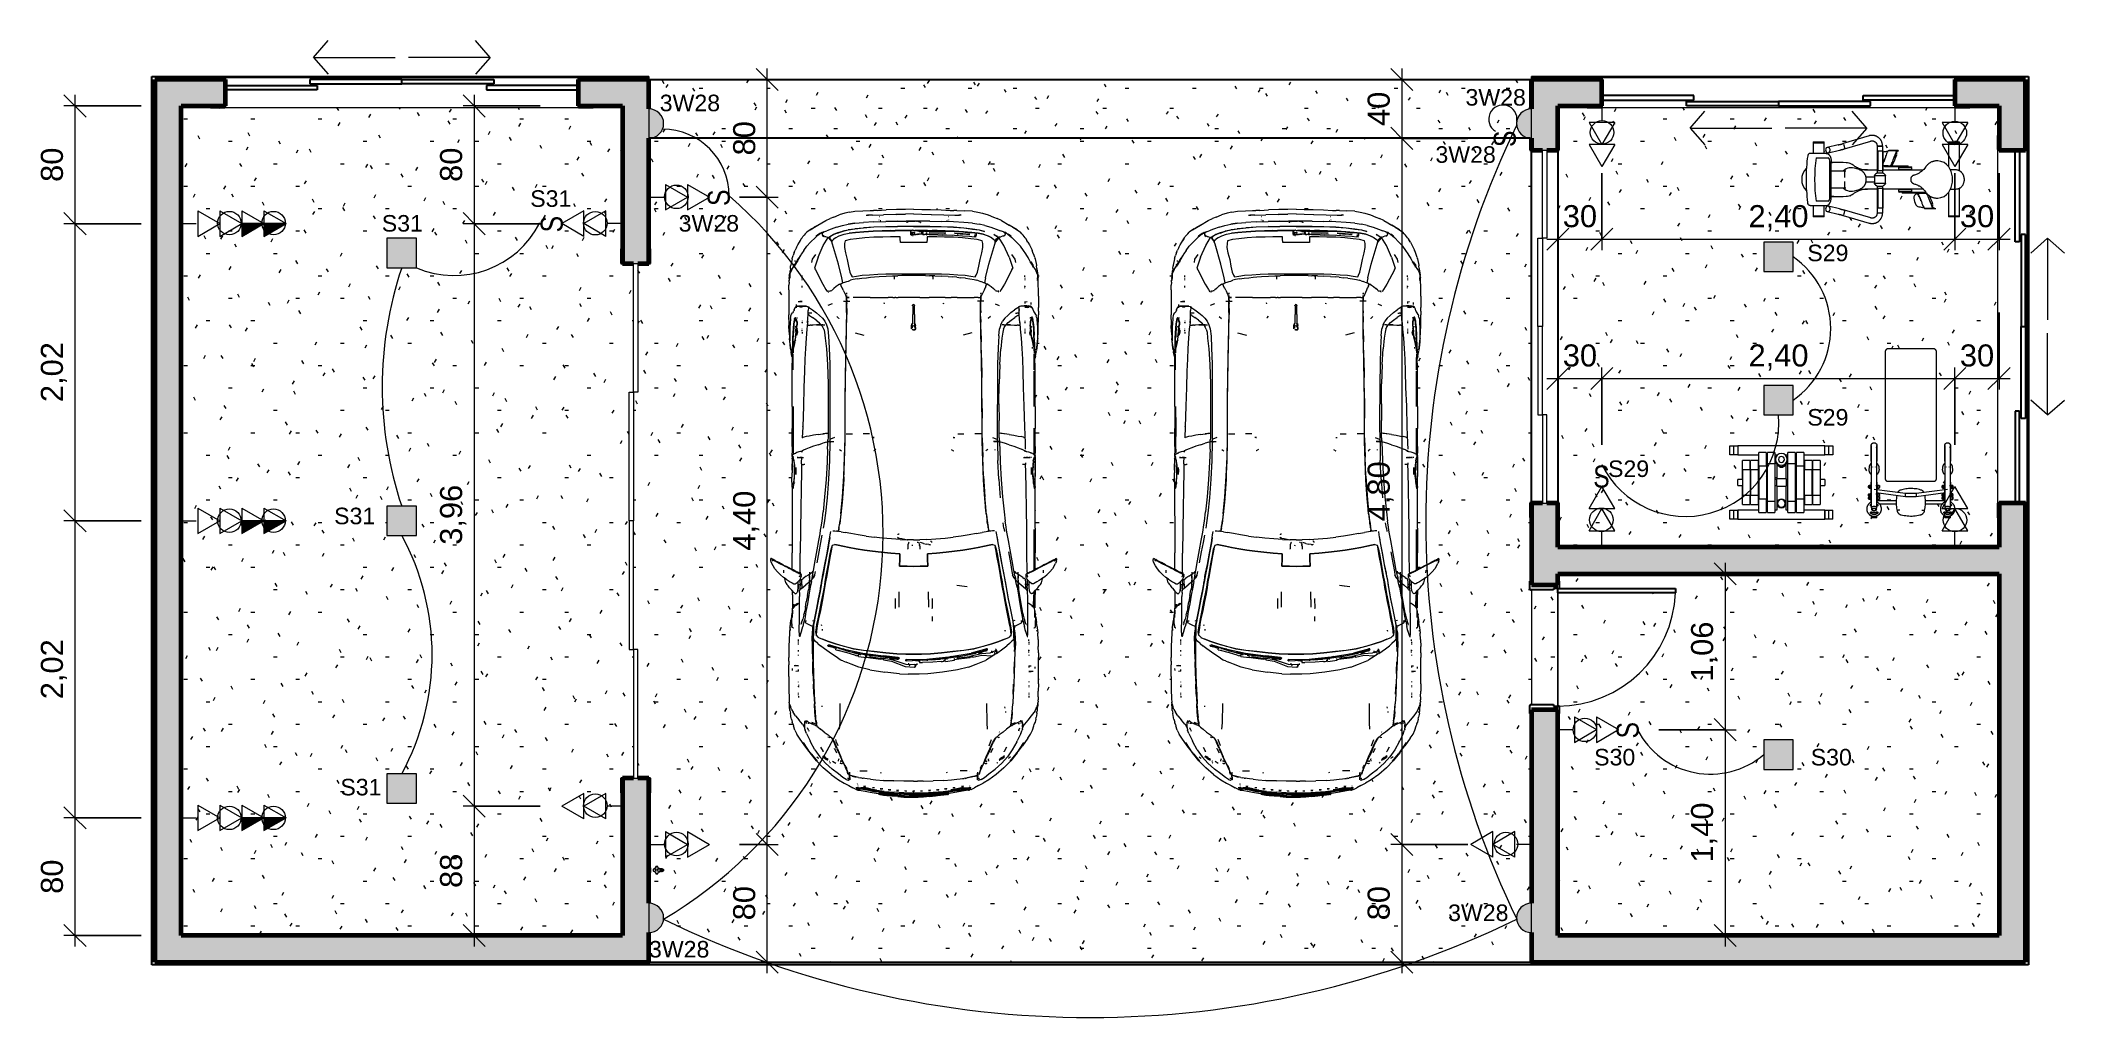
# Model space of a CAD drawing. Header units: millimetres. Extents: x -49742 to -28323, y -43447 to -3800.
# Drawn here: x -49742 to -35980, y -43447 to -36805 of the extents above.
import ezdxf

# ---------------------------------------------------------------- set-up
doc = ezdxf.new("R2010")
doc.units = ezdxf.units.MM
for name, color, linetype, lineweight in [('A-ANNO-DIMS', 211, 'Continuous', 9), ('A-ANNO-DIMS-75', 211, 'Continuous', 9), ('A-ANNO-NOTE', 131, 'Continuous', 9), ('A-AREA', 32, 'Continuous', 9), ('A-DETL-GENF', 92, 'Continuous', 9), ('A-DETL-THIN', 151, 'Continuous', 9), ('A-DOOR', 31, 'Continuous', 9), ('A-FLOR', 192, 'Continuous', 25), ('A-FLOR-PATT', 8, 'Continuous', 25), ('A-GLAZ', 151, 'Continuous', 9), ('A-WALL', 113, 'Continuous', 25), ('A-WALL-PATT', 111, 'Continuous', 25), ('G-ANNO-TEXT', 231, 'Continuous', 9), ('G-IMPT', 8, 'Continuous', 9), ('I-FURN', 30, 'Continuous', 9), ('P-SANR-FIXT', 6, 'Continuous', 9)]:
    doc.layers.add(name, color=color, linetype=linetype, lineweight=lineweight)
doc.styles.add('@Arial Unicode MS', font='ARIALUNI.ttf', dxfattribs={"height": 150})
doc.styles.add('Arial', font='arial.ttf', dxfattribs={"width": 0.8, "height": 150})
doc.styles.add('Arial_1', font='arial.ttf', dxfattribs={"height": 112.5})
doc.dimstyles.new('CRT_-__Metros_-_Linha_de_chamada_3_5_mm', dxfattribs={"dimscale": 304.8, "dimtxt": 150.876728, "dimasz": 0.492126, "dimexe": 0.246063, "dimexo": 0.0625, "dimgap": 0.123031, "dimtad": 1, "dimdec": 0, "dimlfac": 0.1, "dimdsep": 46, "dimtxsty": '@Arial Unicode MS', "dimblk1": 'OBLIQUE', "dimblk2": 'OBLIQUE', "dimsah": 1, "dimcen": 0.09, "dimdle": 0.246063, "dimazin": 0, "dimtfac": 1, "dimtdec": 4, "dimtix": 1, "dimtmove": 0, "dimatfit": 3, "dimfxl": 1.476378, "dimfxlon": 1, "dimtvp": 1, "dimtolj": 1, "dimtzin": 0, "dimarcsym": 2})
doc.dimstyles.new('CRT_-__Metros_-_Linha_de_chamada_3_5_mm_1', dxfattribs={"dimscale": 304.8, "dimtxt": 150.876728, "dimasz": 0.492126, "dimexe": 0.246063, "dimexo": 0.0625, "dimgap": 0.123031, "dimtad": 1, "dimlfac": 0.001, "dimrnd": 0.01, "dimzin": 0, "dimdsep": 46, "dimtxsty": '@Arial Unicode MS', "dimblk1": 'OBLIQUE', "dimblk2": 'OBLIQUE', "dimsah": 1, "dimcen": 0.09, "dimdle": 0.246063, "dimazin": 0, "dimtfac": 1, "dimtdec": 4, "dimtix": 1, "dimtmove": 0, "dimatfit": 3, "dimfxl": 1.476378, "dimfxlon": 1, "dimtvp": 1, "dimtolj": 1, "dimtzin": 0, "dimarcsym": 2})

msp = doc.modelspace()

# ---------------------------------------------------------------- texts
at = {"layer": 'A-ANNO-NOTE', "char_height": 150, "width": 139.49363, "attachment_point": 1, "rotation": 90, "style": 'Arial'}
for insert in [(-39860.326, -37529.084), (-45204.961, -37929.618), (-46340.326, -38109.084), (-39024.961, -41549.618)]:
    msp.add_mtext('S', dxfattribs=dict(at, insert=insert))
at = {"layer": 'A-ANNO-NOTE', "insert": (-39184.053, -39693.945), "char_height": 150, "width": 139.49363, "attachment_point": 1, "style": 'Arial'}
msp.add_mtext('S', dxfattribs=at)
at = {"layer": 'G-ANNO-TEXT', "color": 33, "char_height": 112.5, "attachment_point": 1, "style": 'Arial_1'}
for s, insert, width in [('3W28', (-40052.456, -37134.935), 517.08844), ('3W28', (-45531.215, -37173.101), 517.08844), ('3W28', (-40256.868, -37523.885), 517.08844), ('S31', (-46411.667, -37823.023), 342.72141), ('S31', (-47420.871, -37991.474), 342.72141), ('3W28', (-45402.112, -37991.474), 517.08844), ('S29', (-37728.399, -38192.731), 342.72141), ('S29', (-37728.399, -39310.237), 342.72141), ('S29', (-39083.335, -39659.582), 342.72141), ('S31', (-47744.955, -39980.756), 342.72141), ('S30', (-39177.673, -41620.735), 342.72141), ('S30', (-37705.2, -41620.735), 342.72141), ('S31', (-47702.654, -41824.319), 342.72141), ('3W28', (-40170.693, -42678.38), 517.08844), ('3W28', (-45604.093, -42926.327), 517.08844)]:
    msp.add_mtext(s, dxfattribs=dict(at, insert=insert, width=width))

# ---------------------------------------------------------------- blocks, each defined once
blk = doc.blocks.new('Porta correr 4 folhas oficina - 350 x 210-4288001-PONTOS ELÉTRICOS GARAGEM')
at = {"layer": 'A-DOOR', "lineweight": 25}
for p, q in [((-1749, 100), (-1849, 100)), ((-1849, 100), (-1849, 90)), ((-1749, 15), (-1749, 100)), ((1849, 100), (1749, 100)), ((1749, 100), (1749, 15)), ((1849, 90), (1849, 100)), ((-1849, -90), (-1849, -100)), ((-1849, -100), (-1749, -100)), ((-1749, -100), (-1749, -15)), ((1749, -15), (1749, -100)), ((1749, -100), (1849, -100)), ((1849, -100), (1849, -90))]:
    blk.add_line(p, q, dxfattribs=at)
at = {"layer": 'A-DOOR'}
for p, q in [((-875, 15), (-1750, 15)), ((-1750, 15), (-1750, -15)), ((0, 45), (-875, 45)), ((-875, 45), (-875, 15)), ((-875, 15), (0, 15)), ((-875, -15), (-875, 15)), ((0, 15), (0, 45)), ((0, 45), (875, 45)), ((0, 15), (0, 45)), ((875, 15), (0, 15)), ((875, 45), (875, 15)), ((875, -15), (875, 15)), ((875, 15), (1750, 15)), ((1750, 15), (1750, -15)), ((-1750, -15), (-875, -15)), ((1750, -15), (875, -15))]:
    blk.add_line(p, q, dxfattribs=at)
blk = doc.blocks.new('Porta correr 4 folhas - 240x210-3837933-PONTOS ELÉTRICOS GARAGEM')
at = {"layer": 'A-DOOR', "lineweight": 25}
for p, q in [((-1199, 100), (-1299, 100)), ((-1299, 100), (-1299, 90)), ((-1199, 15), (-1199, 100)), ((1281, 100), (1199, 100)), ((1199, 100), (1199, 15)), ((-1299, -90), (-1299, -100)), ((-1299, -100), (-1199, -100)), ((-1199, -100), (-1199, -15)), ((1199, -15), (1199, -100)), ((1199, -100), (1299, -100)), ((1299, -100), (1299, -90))]:
    blk.add_line(p, q, dxfattribs=at)
at = {"layer": 'A-DOOR'}
for p, q in [((-600, 15), (-1200, 15)), ((-1200, 15), (-1200, -15)), ((0, 45), (-600, 45)), ((-600, 45), (-600, 15)), ((-600, 15), (0, 15)), ((-600, -15), (-600, 15)), ((0, 15), (0, 45)), ((0, 45), (600, 45)), ((0, 15), (0, 45)), ((600, 15), (0, 15)), ((600, 45), (600, 15)), ((600, -15), (600, 15)), ((600, 15), (1200, 15)), ((1200, 15), (1200, -15)), ((-1200, -15), (-600, -15)), ((1200, -15), (600, -15))]:
    blk.add_line(p, q, dxfattribs=at)
blk = doc.blocks.new('CRT_POR_Abrir_1 Folha_Madeira - 80 x 210 cm-3907159-PONTOS ELÉTRICOS GARAGEM')
at = {"layer": 'A-DOOR', "lineweight": 25}
for p, q in [((-400, 890), (-370, 890)), ((-400, 90), (-400, 890)), ((-370, 890), (-370, 90)), ((-450, 90), (-450, 100)), ((-450, 100), (-405, 100)), ((-370, 90), (-400, 90)), ((-400, 90), (-400, 60)), ((-400, 60), (-390, 60)), ((-390, 60), (-390, -95)), ((390, 60), (400, 60)), ((390, -95), (390, 60)), ((400, 60), (400, 95)), ((405, 100), (450, 100)), ((450, 100), (450, 90)), ((-450, -100), (-450, -90)), ((-395, -100), (-450, -100)), ((450, -100), (395, -100)), ((450, -90), (450, -100))]:
    blk.add_line(p, q, dxfattribs=at)
at = {"layer": 'A-DOOR'}
for p, q in [((-400, 90), (-400, 890)), ((-400, 90), (400, 90)), ((400, 90), (-370, 90)), ((-390, -90), (390, -90)), ((-390, -90), (390, -90))]:
    blk.add_line(p, q, dxfattribs=at)
blk.add_arc((-400, 90), 800, 0, 87.8453, dxfattribs=at)
at = {"layer": 'A-DOOR', "lineweight": 25}
for centre, start, end in [((-405, 95), 0, 90), ((405, 95), 90, 180), ((-395, -95), 270, 0), ((395, -95), 180, 270)]:
    blk.add_arc(centre, 5, start, end, dxfattribs=at)
blk = doc.blocks.new('CRT_JAN_Correr_Vidro e Madeira_4 Folhas - 240x90 cm-3838063-PONTOS ELÉTRICOS GARAGEM')
at = {"layer": 'A-GLAZ', "lineweight": 25}
for p, q in [((-1212, 100), (-1308, 100)), ((-1308, 100), (-1308, 90)), ((-1207, -95), (-1207, 95)), ((1191, 95), (1191, -95)), ((1292, 100), (1196, 100)), ((1292, 90), (1292, 100)), ((-1308, -90), (-1308, -100)), ((-1308, -100), (-1212, -100)), ((-1208, -20), (-1208, -50)), ((-583, -20), (-1208, -20)), ((-1208, -50), (-583, -50)), ((-633, -90), (-633, -60)), ((-633, -60), (-8, -60)), ((-8, -90), (-633, -90)), ((-583, -50), (-583, -20)), ((-8, -60), (-8, -90)), ((617, -60), (-8, -60)), ((-8, -60), (-8, -90)), ((-8, -90), (617, -90)), ((567, -50), (567, -20)), ((567, -20), (1192, -20)), ((1192, -50), (567, -50)), ((617, -90), (617, -60)), ((1192, -20), (1192, -50)), ((1196, -100), (1292, -100)), ((1292, -100), (1292, -90))]:
    blk.add_line(p, q, dxfattribs=at)
at = {"layer": 'A-GLAZ'}
for p, q in [((-1218, -90), (-1218, 90)), ((1196, 100), (-1212, 100)), ((1202, 90), (1202, -90)), ((-1212, -100), (1196, -100)), ((-608, -240), (-508, -125)), ((592, -240), (492, -125)), ((-608, -240), (-508, -355)), ((-608, -240), (-53, -240)), ((592, -240), (37, -240)), ((592, -240), (492, -355))]:
    blk.add_line(p, q, dxfattribs=at)
at = {"layer": 'A-GLAZ', "lineweight": 25}
for centre, start, end in [((-1212, 95), 360, 90), ((1196, 95), 90, 180), ((-1212, -95), 270, 360), ((1196, -95), 180, 270)]:
    blk.add_arc(centre, 5, start, end, dxfattribs=at)
at = {"layer": 'A-GLAZ'}
for points, knots in [([(-1212, 100), (-1212, 100), (-1211, 100), (-1210, 100), (-1210, 99), (-1209, 99), (-1209, 99), (-1209, 99), (-1208, 98), (-1208, 98), (-1208, 98), (-1208, 97), (-1207, 96), (-1207, 95), (-1207, 95)], [0, 0, 0, 0, 0.166667, 0.25, 0.333333, 0.375, 0.416667, 0.5, 0.541667, 0.583333, 0.666667, 0.75, 0.833333, 1, 1, 1, 1]), ([(1196, 100), (1195, 100), (1195, 100), (1194, 100), (1193, 99), (1193, 99), (1193, 99), (1192, 99), (1192, 98), (1192, 98), (1191, 98), (1191, 97), (1191, 96), (1191, 95), (1191, 95)], [0, 0, 0, 0, 0.166667, 0.25, 0.333333, 0.375, 0.416667, 0.5, 0.541667, 0.583333, 0.666667, 0.75, 0.833333, 1, 1, 1, 1]), ([(-1207, -95), (-1207, -95), (-1207, -96), (-1208, -97), (-1208, -98), (-1208, -98), (-1208, -98), (-1209, -99), (-1209, -99), (-1210, -99), (-1210, -99), (-1210, -100), (-1211, -100), (-1212, -100), (-1212, -100)], [0, 0, 0, 0, 0.166667, 0.25, 0.333333, 0.416667, 0.458333, 0.5, 0.583333, 0.666667, 0.708333, 0.75, 0.833333, 1, 1, 1, 1]), ([(1191, -95), (1191, -95), (1191, -96), (1191, -97), (1191, -98), (1192, -98), (1192, -98), (1192, -99), (1193, -99), (1193, -99), (1194, -99), (1194, -100), (1195, -100), (1195, -100), (1196, -100)], [0, 0, 0, 0, 0.166667, 0.25, 0.333333, 0.416667, 0.458333, 0.5, 0.583333, 0.666667, 0.708333, 0.75, 0.833333, 1, 1, 1, 1])]:
    blk.add_open_spline(points, degree=3, knots=knots, dxfattribs=at)
blk = doc.blocks.new('CRT_JAN_Correr_Vidro e Madeira_4 Folhas - 240x90 cm-3838197-PONTOS ELÉTRICOS GARAGEM')
at = {"layer": 'A-GLAZ', "lineweight": 25}
for p, q in [((-1212, 100), (-1308, 100)), ((-1308, 100), (-1308, 90)), ((-1207, -95), (-1207, 95)), ((1191, 95), (1191, -95)), ((1292, 100), (1196, 100)), ((1292, 90), (1292, 100)), ((-1308, -90), (-1308, -100)), ((-1308, -100), (-1212, -100)), ((-1208, -20), (-1208, -50)), ((-583, -20), (-1208, -20)), ((-1208, -50), (-583, -50)), ((-633, -90), (-633, -60)), ((-633, -60), (-8, -60)), ((-8, -90), (-633, -90)), ((-583, -50), (-583, -20)), ((-8, -60), (-8, -90)), ((617, -60), (-8, -60)), ((-8, -60), (-8, -90)), ((-8, -90), (617, -90)), ((567, -50), (567, -20)), ((567, -20), (1192, -20)), ((1192, -50), (567, -50)), ((617, -90), (617, -60)), ((1192, -20), (1192, -50)), ((1196, -100), (1292, -100)), ((1292, -100), (1292, -90))]:
    blk.add_line(p, q, dxfattribs=at)
at = {"layer": 'A-GLAZ'}
for p, q in [((-1218, -90), (-1218, 90)), ((1196, 100), (-1212, 100)), ((1202, 90), (1202, -90)), ((-1212, -100), (1196, -100)), ((-608, -240), (-508, -125)), ((592, -240), (492, -125)), ((-608, -240), (-508, -355)), ((-608, -240), (-53, -240)), ((592, -240), (37, -240)), ((592, -240), (492, -355))]:
    blk.add_line(p, q, dxfattribs=at)
at = {"layer": 'A-GLAZ', "lineweight": 25}
for centre, start, end in [((-1212, 95), 360, 90), ((1196, 95), 90, 180), ((-1212, -95), 270, 360), ((1196, -95), 180, 270)]:
    blk.add_arc(centre, 5, start, end, dxfattribs=at)
at = {"layer": 'A-GLAZ'}
for points, knots in [([(-1212, 100), (-1212, 100), (-1211, 100), (-1210, 100), (-1210, 99), (-1209, 99), (-1209, 99), (-1209, 99), (-1208, 98), (-1208, 98), (-1208, 98), (-1208, 97), (-1207, 96), (-1207, 95), (-1207, 95)], [0, 0, 0, 0, 0.166667, 0.25, 0.333333, 0.375, 0.416667, 0.5, 0.541667, 0.583333, 0.666667, 0.75, 0.833333, 1, 1, 1, 1]), ([(1196, 100), (1195, 100), (1195, 100), (1194, 100), (1193, 99), (1193, 99), (1193, 99), (1192, 99), (1192, 98), (1192, 98), (1191, 98), (1191, 97), (1191, 96), (1191, 95), (1191, 95)], [0, 0, 0, 0, 0.166667, 0.25, 0.333333, 0.375, 0.416667, 0.5, 0.541667, 0.583333, 0.666667, 0.75, 0.833333, 1, 1, 1, 1]), ([(-1207, -96), (-1207, -96), (-1207, -96), (-1208, -97), (-1208, -98), (-1208, -98), (-1208, -98), (-1209, -99), (-1209, -99), (-1210, -99), (-1210, -99), (-1210, -100), (-1211, -100), (-1212, -100), (-1212, -100)], [0.1044919, 0.1044919, 0.1044919, 0.1044919, 0.1666667, 0.25, 0.3333333, 0.4166667, 0.4583333, 0.5, 0.5833333, 0.6666667, 0.7083333, 0.75, 0.8333333, 1, 1, 1, 1]), ([(1191, -96), (1191, -96), (1191, -96), (1191, -97), (1191, -98), (1192, -98), (1192, -98), (1192, -99), (1193, -99), (1193, -99), (1194, -99), (1194, -100), (1195, -100), (1195, -100), (1196, -100)], [0.1044919, 0.1044919, 0.1044919, 0.1044919, 0.1666667, 0.25, 0.3333333, 0.4166667, 0.4583333, 0.5, 0.5833333, 0.6666667, 0.7083333, 0.75, 0.8333333, 1, 1, 1, 1])]:
    blk.add_open_spline(points, degree=3, knots=knots, dxfattribs=at)
blk = doc.blocks.new('CRT_Fiat Punto - Punto_dwg-985961-PONTOS ELÉTRICOS GARAGEM')
at = {"layer": 'G-IMPT'}
for p, q in [((805, 178.5), (801.1, 176.4)), ((805, 178.5), (802.9, 177.3)), ((803.6, 177.9), (808.9, 180.9)), ((808.9, 180.9), (811.9, 182.4)), ((814.3, 183.3), (811.9, 182.4)), ((814.3, 183.3), (817.9, 184.7)), ((821.8, 186), (817.9, 184.7)), ((820.2, 177.6), (824.1, 178.5)), ((824.9, 186.7), (821.8, 186)), ((824.1, 178.5), (828.5, 179.1)), ((824.1, 178.5), (828.5, 179.1)), ((828.5, 179.1), (824.1, 178.5)), ((824.9, 186.7), (828.6, 187.2)), ((828.5, 179.1), (834.3, 179.6)), ((828.6, 187.2), (834, 187.5)), ((834, 187.5), (838.9, 187.7)), ((841.4, 180), (834.3, 179.6)), ((836.2, 184.6), (837.3, 184.6)), ((836.2, 184.6), (837.8, 184.5)), ((836.8, 184.5), (836.8, 184.7)), ((836.8, 184.7), (837.3, 184.6)), ((840.5, 184.6), (837.3, 184.6)), ((837.3, 184.6), (837.8, 184.5)), ((838.9, 187.7), (841.1, 187.7)), ((840.5, 184.6), (847.8, 184.8)), ((843.7, 187.8), (841.1, 187.7)), ((841.4, 180), (849.5, 180.2)), ((843.7, 187.8), (849.6, 188.1)), ((844.9, 181.2), (844.9, 181.4)), ((845, 183.6), (845.1, 183.6)), ((845.1, 183.6), (845.1, 183.7)), ((845.3, 181.5), (845.3, 181.4)), ((846.2, 180.7), (845.7, 180.7)), ((856.3, 185.1), (847.8, 184.8)), ((849.5, 180.2), (857.3, 180.4)), ((857.3, 180.4), (849.5, 180.2)), ((849.5, 180.2), (857.3, 180.4)), ((856.7, 188.3), (849.6, 188.1)), ((862.8, 185.3), (856.3, 185.1)), ((856.4, 185.1), (862.8, 185.3)), ((856.4, 185.1), (862.8, 185.3)), ((862.8, 188.5), (856.7, 188.3)), ((857.3, 180.4), (863.3, 180.6)), ((857.3, 180.4), (863.3, 180.5)), ((857.3, 180.4), (863.3, 180.5)), ((868.3, 188.6), (862.8, 188.5)), ((868.3, 185.4), (862.8, 185.3)), ((868.3, 180.6), (863.3, 180.6)), ((863.7, 179.7), (863.6, 179.5)), ((863.6, 179.5), (863.6, 179.3)), ((863.7, 179.7), (863.9, 179.9)), ((864.1, 180), (863.9, 179.9)), ((864.1, 180), (864.5, 180.2)), ((864.9, 180.3), (864.5, 180.2)), ((864.9, 180.3), (865.5, 180.4)), ((865.5, 180.4), (866.3, 180.5)), ((866.3, 180.5), (867.3, 180.6)), ((867.5, 180.6), (867.3, 180.6)), ((867.5, 180.6), (868.3, 180.6)), ((868.3, 188.6), (873.8, 188.5)), ((868.3, 185.4), (873.8, 185.3)), ((873.3, 180.6), (868.3, 180.6)), ((868.3, 180.6), (869.1, 180.6)), ((869.1, 180.6), (869.3, 180.6)), ((870.2, 180.5), (869.3, 180.6)), ((870.2, 180.5), (871, 180.4)), ((871.6, 180.3), (871, 180.4)), ((871.6, 180.3), (872, 180.2)), ((872, 180.2), (872.4, 180)), ((872.4, 180), (872.7, 179.9)), ((872.8, 179.7), (872.7, 179.9)), ((872.8, 179.7), (872.9, 179.5)), ((872.9, 179.5), (872.9, 179.3)), ((879.2, 180.4), (873.3, 180.6)), ((879.2, 180.4), (873.3, 180.5)), ((879.2, 180.4), (873.3, 180.5)), ((873.8, 188.5), (879.8, 188.3)), ((873.8, 185.3), (880.2, 185.1)), ((873.8, 185.3), (880.3, 185.1)), ((873.8, 185.3), (880.2, 185.1)), ((879.2, 180.4), (887, 180.2)), ((879.2, 180.4), (887, 180.2)), ((879.2, 180.4), (887, 180.2)), ((879.8, 188.3), (886.9, 188.1)), ((880.3, 185.1), (888.7, 184.8)), ((886.9, 188.1), (892.9, 187.8)), ((895.2, 180), (887, 180.2)), ((888.7, 184.8), (896.1, 184.6)), ((890.6, 180.7), (891.1, 180.7)), ((891.4, 181.5), (891.4, 181.4)), ((891.7, 183.6), (891.6, 183.7)), ((891.7, 183.6), (891.8, 183.6)), ((891.9, 181.4), (891.9, 181.2)), ((892.9, 187.8), (895.4, 187.7)), ((902.2, 179.6), (895.2, 180)), ((897.6, 187.7), (895.4, 187.7)), ((896.1, 184.6), (899.2, 184.6)), ((897.6, 187.7), (902.6, 187.5)), ((900.4, 184.6), (898.8, 184.5)), ((898.8, 184.5), (899.2, 184.6)), ((899.8, 184.7), (899.2, 184.6)), ((900.4, 184.6), (899.2, 184.6)), ((899.8, 184.5), (899.8, 184.7)), ((908, 179.1), (902.2, 179.6)), ((908, 187.2), (902.6, 187.5)), ((908, 187.2), (911.6, 186.7)), ((908, 179.1), (912.5, 178.5)), ((908, 179.1), (912.5, 178.5)), ((908, 179.1), (912.5, 178.5)), ((911.6, 186.7), (914.8, 186)), ((916.4, 177.6), (912.5, 178.5)), ((914.8, 186), (918.7, 184.7)), ((918.7, 184.7), (922.3, 183.3)), ((922.3, 183.3), (924.7, 182.4)), ((927.6, 180.9), (924.7, 182.4)), ((927.6, 180.9), (933, 177.9)), ((935.4, 176.4), (931.6, 178.5)), ((931.6, 178.5), (933.7, 177.3)), ((789, 162.6), (790, 164.5)), ((790, 164.5), (791, 166.3)), ((791, 166.3), (792.3, 168.5)), ((791, 166.3), (791.7, 167.5)), ((791, 166.3), (791.6, 167.3)), ((792.3, 168.5), (791.6, 167.3)), ((791.7, 167.5), (792.3, 168.5)), ((792.3, 168.5), (792.9, 169.3)), ((792.9, 169.3), (793.4, 170.1)), ((793.4, 170.1), (794.2, 171)), ((795, 172), (794.2, 171)), ((795, 172), (796, 173)), ((796.1, 173.1), (796, 173)), ((798.6, 166.4), (796, 163.5)), ((798.2, 174.7), (796.1, 173.1)), ((798.2, 174.7), (803.6, 177.9)), ((798.2, 174.7), (801.1, 176.4)), ((799.5, 175.4), (798.2, 174.7)), ((798.6, 166.4), (801.8, 169.4)), ((804.5, 171.7), (801.8, 169.4)), ((804.5, 171.7), (805.7, 172.7)), ((806, 172.9), (805.7, 172.7)), ((806.2, 173), (806, 172.9)), ((806.2, 173), (806.5, 172.7)), ((806.6, 172.9), (806.4, 172.8)), ((806.4, 172.7), (806.4, 172.8)), ((806.4, 172.8), (806.7, 172.5)), ((806.4, 172.8), (806.8, 172.4)), ((806.4, 172.7), (806.4, 172.5)), ((806.4, 172.3), (806.4, 172.5)), ((806.4, 172.3), (806.4, 172.1)), ((806.4, 171.9), (806.4, 172.1)), ((806.4, 171.9), (806.5, 171.5)), ((806.6, 171), (806.4, 171.1)), ((806.4, 171.1), (806.7, 170.9)), ((806.5, 172.7), (806.8, 172.4)), ((806.5, 172.7), (806.5, 172.7)), ((806.6, 171.3), (806.5, 171.5)), ((807.5, 173.2), (806.6, 172.9)), ((806.6, 171.3), (806.6, 171.1)), ((806.6, 171.1), (807, 170.7)), ((807.3, 170.7), (806.6, 171)), ((806.7, 172.9), (807.5, 173.1)), ((806.7, 172.9), (807.1, 173)), ((806.7, 170.9), (807.5, 170.2)), ((807, 170.7), (807.5, 170.3)), ((807.1, 173), (807.5, 173.1)), ((807.2, 164.1), (810.5, 169.5)), ((807.3, 170.7), (808.6, 170.1)), ((807.5, 173.2), (809.5, 174)), ((808.1, 170.2), (808.6, 170.1)), ((808.1, 170.2), (809.3, 169.9)), ((809.3, 169.9), (810.3, 169.7)), ((812.5, 175.1), (809.5, 174)), ((810.3, 169.7), (810.7, 169.4)), ((810.5, 169.5), (810.8, 169.2)), ((810.7, 169.4), (811.6, 168.6)), ((810.8, 169.2), (813, 166.5)), ((811.6, 168.6), (812.8, 167.6)), ((816.2, 176.4), (812.5, 175.1)), ((813, 167.4), (812.8, 167.6)), ((813, 166.8), (813.3, 167.5)), ((813, 166.5), (813, 166.8)), ((813, 166.5), (813, 165.9)), ((813.5, 165), (813, 166.5)), ((814, 168.2), (813.3, 167.5)), ((817.5, 151.4), (813.5, 165)), ((815.4, 169.3), (814, 168.2)), ((814.1, 171.4), (814.2, 171.4)), ((815.4, 169.3), (818, 170.5)), ((816.2, 176.4), (820.2, 177.6)), ((816.9, 172.6), (820.4, 173.7)), ((818, 170.5), (821.2, 171.7)), ((821.2, 171.7), (824.7, 172.4)), ((824.7, 172.4), (828.9, 172.9)), ((834.5, 173.4), (840.8, 173.8)), ((840.8, 173.8), (847, 174)), ((852.4, 174.1), (847, 174)), ((852.4, 174.1), (855.8, 174.1)), ((866.2, 171.4), (866.3, 171.6)), ((866.3, 173.4), (866.3, 173.1)), ((866.3, 172.9), (866.3, 173.1)), ((866.3, 172.5), (866.3, 172.9)), ((866.3, 172.7), (866.3, 172.6)), ((866.4, 172.1), (866.3, 172)), ((866.3, 171.8), (866.3, 172)), ((866.3, 171.8), (866.3, 171.6)), ((866.5, 171.3), (866.3, 171.5)), ((866.5, 171.3), (866.5, 171.4)), ((866.9, 172.6), (867, 172.7)), ((867.1, 172.8), (867, 172.7)), ((867, 172.7), (867.1, 172.8)), ((867, 172.3), (867.1, 172.5)), ((867.1, 172.8), (867.3, 172.9)), ((867.1, 172.5), (867.1, 172.6)), ((867.1, 172.6), (867.1, 172.4)), ((867.1, 172.4), (867.1, 172.5)), ((867.2, 174.3), (867.3, 174.3)), ((867.4, 173), (867.3, 172.9)), ((867.3, 172.6), (867.5, 172.6)), ((867.7, 171.4), (867.3, 171.4)), ((867.4, 173), (867.6, 173.1)), ((867.6, 173.1), (867.8, 173.1)), ((867.6, 172.8), (868, 172.8)), ((868, 174.4), (868.5, 174.3)), ((868, 172.8), (868.4, 172.8)), ((868.3, 173.1), (868.5, 173.1)), ((868.4, 172.8), (868.8, 172.7)), ((868.5, 174.3), (868.6, 174.3)), ((868.5, 173.1), (868.7, 173)), ((868.6, 174.3), (868.8, 174.2)), ((868.7, 173), (868.8, 172.9)), ((868.9, 174.2), (868.8, 174.2)), ((868.9, 172.8), (868.8, 172.9)), ((868.9, 174.2), (869.2, 174.1)), ((869, 172.7), (868.9, 172.8)), ((869, 172.7), (868.9, 172.8)), ((868.9, 172.6), (868.9, 172.4)), ((868.9, 172.6), (868.9, 172.5)), ((869, 172.2), (868.9, 172.5)), ((868.9, 172.5), (868.9, 172.4)), ((869, 171.5), (870, 171.5)), ((869.1, 174.1), (869.2, 174.1)), ((869.1, 174.1), (870, 174.1)), ((873.3, 174.1), (869.2, 174.1)), ((869.7, 172), (869.7, 171.7)), ((869.7, 171.7), (869.7, 171.5)), ((869.7, 171.3), (869.7, 171.5)), ((870.9, 174), (870, 174.1)), ((870.8, 171.5), (871.4, 171.7)), ((870.9, 174), (871.5, 173.9)), ((872.1, 173.6), (871.5, 173.9)), ((872.1, 173.6), (873.1, 173.6)), ((873.9, 171.8), (873, 171.8)), ((873.9, 173.6), (873.1, 173.6)), ((873.3, 174.1), (877.7, 174.1)), ((873.8, 172.3), (873.9, 172.7)), ((873.8, 172.3), (873.9, 172.1)), ((874.1, 173.6), (873.9, 173.6)), ((873.9, 173.4), (874, 173.5)), ((873.9, 173.4), (873.9, 172.7)), ((873.9, 173.4), (873.9, 172.8)), ((873.9, 173.4), (873.9, 173.3)), ((873.9, 173.1), (873.9, 173.3)), ((873.9, 172.7), (873.9, 173.1)), ((873.9, 173), (873.9, 173.1)), ((873.9, 172.8), (873.9, 173.1)), ((873.9, 172.8), (873.9, 173)), ((873.9, 172.7), (873.9, 172.8)), ((873.9, 172.5), (873.9, 172.4)), ((873.9, 172), (873.9, 172.1)), ((873.9, 172), (874, 171.9)), ((874.3, 171.8), (873.9, 171.8)), ((874, 173.5), (874.2, 173.7)), ((874.2, 171.7), (874, 171.9)), ((874.2, 173.7), (874.5, 173.8)), ((874.4, 172.8), (874.2, 172.9)), ((874.2, 172.9), (874.7, 172.8)), ((874.2, 171.7), (874.6, 171.6)), ((874.4, 172.5), (874.3, 172.6)), ((874.3, 171.9), (874.4, 172.2)), ((874.3, 171.9), (874.3, 171.8)), ((874.4, 172.8), (874.7, 172.8)), ((874.4, 172.6), (874.5, 172.6)), ((874.4, 172.5), (874.4, 172.2)), ((874.7, 173.8), (874.5, 173.8)), ((874.6, 171.6), (875.1, 171.6)), ((874.7, 173.8), (875.1, 173.8)), ((875.6, 173.7), (875.1, 173.8)), ((875.1, 171.6), (875.6, 171.6)), ((875.9, 171.6), (875.7, 171.6)), ((876.4, 171.5), (875.9, 171.6)), ((876.9, 173.8), (876.4, 173.8)), ((876.8, 171.5), (876.4, 171.5)), ((877, 171.4), (876.8, 171.5)), ((876.9, 173.8), (877.1, 173.8)), ((876.9, 171.5), (877, 171.5)), ((877.1, 172.9), (877, 172.7)), ((877, 172.5), (877, 172.7)), ((877.1, 172.2), (877, 172.7)), ((877.1, 172.2), (877, 172.7)), ((877, 172.5), (877, 172.7)), ((877, 172.5), (877, 172.7)), ((877, 172.7), (877.1, 172.4)), ((877, 172), (877, 172.5)), ((877, 172), (877, 172.5)), ((877, 172), (877, 172.5)), ((877, 172), (877.1, 172.2)), ((877, 172), (877.1, 172.2)), ((877, 172), (877.1, 171.8)), ((877, 172), (877.1, 171.8)), ((877, 171.3), (877, 171.5)), ((877, 171.3), (877, 171.5)), ((877, 171.3), (877, 171.5)), ((878.7, 171.4), (877, 171.4)), ((877, 171.3), (877.1, 171.4)), ((877, 171.3), (877.1, 171.4)), ((877, 171.3), (877.1, 171.2)), ((877, 171.3), (877.1, 171.2)), ((877.1, 173.8), (878.7, 173.8)), ((877.1, 172.7), (877.1, 172.9)), ((877.1, 171.8), (877.1, 172.2)), ((877.1, 171.4), (877.1, 171.8)), ((877.1, 171.2), (877.1, 171.4)), ((877.7, 174.1), (880.8, 174.1)), ((878.4, 171.3), (878.4, 171.4)), ((878.4, 171.3), (878.4, 171.4)), ((878.7, 171.4), (883.6, 171.4)), ((884.2, 174.1), (880.8, 174.1)), ((884.6, 171.2), (881.6, 171.2)), ((883.6, 171.4), (889.9, 171.3)), ((889.5, 174), (884.2, 174.1)), ((884.6, 171.3), (885.4, 171.3)), ((884.6, 171.3), (885.4, 171.3)), ((884.6, 171.2), (884.6, 171.2)), ((884.6, 171.2), (884.6, 171.2)), ((884.6, 171.2), (887.5, 171.1)), ((885.3, 172.5), (886.4, 172.6)), ((885.3, 172.5), (886.4, 172.6)), ((890.6, 171.1), (887.5, 171.2)), ((887.5, 171.2), (887.5, 171.1)), ((887.5, 171.2), (887.5, 171.1)), ((890.6, 171.1), (887.5, 171.1)), ((889.1, 172.5), (889.3, 172.5)), ((889.1, 172.5), (889.3, 172.5)), ((895.8, 173.8), (889.5, 174)), ((889.9, 171.3), (895.9, 171.1)), ((890.1, 173.7), (896.2, 173.5)), ((890.6, 171.2), (894.7, 171.1)), ((890.6, 171.2), (894.7, 171.1)), ((901.6, 173.2), (896.2, 173.5)), ((898.4, 170.9), (897.7, 171)), ((898.4, 170.9), (897.7, 171)), ((898.3, 170.9), (898.4, 170.9)), ((898.3, 170.9), (898.4, 170.9)), ((900.6, 172), (900.6, 171.9)), ((900.6, 172), (900.6, 171.9)), ((901.1, 172), (901.5, 171.9)), ((901.1, 172), (901.5, 171.9)), ((901.6, 173.2), (906.3, 172.7)), ((905.7, 171.6), (905.6, 171.6)), ((905.7, 171.6), (905.6, 171.6)), ((906.2, 171.4), (905.6, 171.6)), ((906.2, 171.4), (905.6, 171.6)), ((909.4, 172.3), (906.3, 172.7)), ((910.4, 169.8), (909.3, 169.9)), ((910.5, 172.1), (909.4, 172.3)), ((909.7, 169.8), (909.6, 169.7)), ((909.7, 169.8), (909.6, 169.7)), ((909.8, 170.8), (909.7, 170.6)), ((909.8, 170.8), (909.7, 170.6)), ((909.7, 170.2), (909.7, 170.6)), ((909.7, 169.6), (909.7, 169.8)), ((909.7, 169.6), (909.7, 169.8)), ((909.7, 169.6), (909.7, 169.8)), ((909.8, 170.8), (909.8, 171)), ((909.8, 170.8), (909.8, 171)), ((909.8, 170.3), (909.8, 170.8)), ((909.8, 170.3), (909.8, 170.8)), ((909.9, 171), (910, 171)), ((910.4, 171), (910.4, 170.9)), ((910.5, 170.7), (910.4, 170.3)), ((910.4, 169.9), (910.4, 170.3)), ((910.4, 169.8), (910.4, 169.9)), ((910.5, 171.9), (910.5, 172.1)), ((910.5, 171.9), (910.5, 171.6)), ((910.5, 171.6), (910.5, 171.3)), ((910.5, 171.1), (910.5, 171.5)), ((910.5, 171.5), (910.5, 170.9)), ((910.5, 170.9), (910.5, 171.3)), ((910.5, 171.1), (910.5, 170.9)), ((910.5, 171), (910.5, 170.8)), ((910.5, 170.7), (910.5, 170.9)), ((916.4, 177.6), (920.4, 176.4)), ((919.1, 151.4), (923.1, 165)), ((920.4, 176.4), (924.1, 175.1)), ((921.1, 169.3), (922.6, 168.2)), ((922.6, 168.2), (923.3, 167.5)), ((922.8, 171.3), (922.9, 171.3)), ((923.1, 165), (923.6, 166.5)), ((923.3, 167.5), (923.5, 166.8)), ((923.8, 167.6), (923.5, 167.3)), ((923.5, 166.5), (923.5, 166.8)), ((923.5, 165.9), (923.5, 166.5)), ((925.8, 169.2), (923.6, 166.5)), ((923.8, 167.6), (925, 168.6)), ((924.1, 175.1), (927.1, 174)), ((925.9, 169.4), (925, 168.6)), ((926, 169.5), (925.8, 169.2)), ((925.9, 169.4), (926.3, 169.7)), ((929.4, 164.1), (926, 169.5)), ((926.3, 169.7), (927.2, 170)), ((929.1, 173.2), (927.1, 174)), ((928.4, 170.3), (927.2, 170)), ((929.3, 170.7), (928.4, 170.3)), ((929.8, 170.9), (929, 170.2)), ((929.6, 170.7), (929, 170.3)), ((930, 172.9), (929.1, 173.2)), ((929.8, 172.9), (929.1, 173.1)), ((929.5, 173), (929.1, 173.1)), ((929.3, 170.7), (930, 171)), ((929.8, 172.9), (929.5, 173)), ((930, 171.1), (929.6, 170.7)), ((930, 172.7), (929.8, 172.9)), ((929.8, 172.9), (930, 172.7)), ((930.2, 172.8), (929.8, 172.4)), ((929.8, 170.9), (930.2, 171.1)), ((930.2, 172.8), (929.9, 172.5)), ((930, 172.7), (930.4, 173)), ((930, 172.9), (930.2, 172.8)), ((930, 172.7), (930, 172.7)), ((930, 171.3), (930.1, 171.5)), ((930, 171.3), (930, 171.1)), ((930, 171), (930.2, 171.1)), ((930.2, 171.9), (930.1, 171.5)), ((930.2, 172.7), (930.2, 172.8)), ((930.2, 172.7), (930.2, 172.5)), ((930.2, 172.3), (930.2, 172.5)), ((930.2, 172.3), (930.2, 172.1)), ((930.2, 171.9), (930.2, 172.1)), ((930.6, 172.9), (930.9, 172.7)), ((930.9, 172.7), (932.1, 171.7)), ((932.1, 171.7), (934.8, 169.4)), ((938.3, 174.7), (933, 177.9)), ((933.9, 170.4), (933.9, 170.5)), ((937.9, 166.4), (934.8, 169.4)), ((935.4, 176.4), (938.3, 174.7)), ((937, 175.4), (938.3, 174.7)), ((940.5, 163.5), (937.9, 166.4)), ((938.3, 174.7), (940.5, 173.1)), ((940.5, 173.1), (940.6, 173)), ((941.5, 172), (940.6, 173)), ((941.5, 172), (942.4, 171)), ((943.1, 170.1), (942.4, 171)), ((943.7, 169.3), (943.1, 170.1)), ((944.3, 168.5), (943.7, 169.3)), ((945.6, 166.3), (944.3, 168.5)), ((944.9, 167.5), (944.3, 168.5)), ((945, 167.3), (944.3, 168.5)), ((945.6, 166.3), (944.9, 167.5)), ((945.6, 166.3), (945, 167.3)), ((945.6, 166.3), (946.6, 164.5)), ((946.6, 164.5), (947.6, 162.6)), ((785.2, 150.8), (785.1, 150.4)), ((785.4, 151.8), (785.2, 150.8)), ((786.1, 155), (785.4, 151.8)), ((785.8, 153.9), (785.4, 151.8)), ((785.6, 152.8), (785.4, 151.8)), ((786.1, 155), (785.6, 152.8)), ((786.1, 155), (785.8, 153.9)), ((786.1, 155), (786.2, 155.5)), ((786.2, 155.5), (786.4, 156)), ((786.4, 156), (786.8, 157.2)), ((787.5, 159.3), (786.8, 157.2)), ((788.8, 152), (787.4, 150.1)), ((787.5, 150.9), (787.4, 150.2)), ((787.5, 159.3), (788.2, 161)), ((787.5, 150.9), (787.6, 151.6)), ((788.1, 153.2), (788.2, 153.9)), ((789, 162.6), (788.2, 161)), ((788.8, 152), (789.4, 152.8)), ((789.8, 153.5), (789.4, 152.8)), ((792.4, 158.4), (791.3, 156.5)), ((794, 160.7), (792.4, 158.4)), ((794, 160.7), (796, 163.5)), ((803.7, 156.2), (801.2, 148.8)), ((803.7, 156.2), (807.2, 164.1)), ((819.7, 142.2), (817.5, 151.4)), ((916.9, 142.2), (919.1, 151.4)), ((932.8, 156.2), (929.4, 164.1)), ((932.8, 156.2), (935.3, 148.8)), ((942.5, 160.7), (940.5, 163.5)), ((944.1, 158.5), (942.5, 160.7)), ((945.3, 156.5), (944.1, 158.5)), ((946.8, 153.5), (947.1, 152.9)), ((947.7, 152), (947.1, 152.9)), ((947.6, 162.6), (948.4, 161)), ((949.1, 150.1), (947.7, 152)), ((949, 159.3), (948.4, 161)), ((949.8, 157.2), (949, 159.3)), ((950.2, 156), (949.8, 157.2)), ((950.2, 156), (950.4, 155.5)), ((950.5, 155), (950.4, 155.5)), ((950.5, 155), (950.7, 153.9)), ((950.5, 155), (951, 152.8)), ((950.5, 155), (951.2, 151.8)), ((950.7, 153.9), (951.2, 151.8)), ((951, 152.8), (951.2, 151.8)), ((951.2, 151.8), (951.4, 150.8)), ((951.4, 150.8), (951.4, 150.4)), ((783.8, 134), (783.9, 137.2)), ((784, 139.3), (783.9, 137.2)), ((784, 139.3), (784.1, 140.7)), ((784.2, 141.7), (784.1, 140.7)), ((784.2, 143.5), (784.4, 144.1)), ((784.2, 143.5), (784.2, 143.2)), ((784.2, 143.2), (784.2, 142.5)), ((784.2, 141.7), (784.2, 142.5)), ((784.4, 144.2), (784.3, 143.8)), ((784.3, 143.6), (784.3, 143.8)), ((784.3, 143.1), (784.4, 141.7)), ((784.4, 144.1), (784.9, 145.7)), ((784.4, 144.2), (784.6, 145.3)), ((784.4, 141.2), (784.5, 143.7)), ((784.4, 141.2), (784.5, 142.1)), ((784.4, 140.4), (784.4, 141.7)), ((784.5, 144.5), (784.7, 146.5)), ((784.8, 146.4), (784.5, 143.7)), ((784.5, 144.5), (784.5, 142.6)), ((784.5, 142.6), (784.5, 142.1)), ((784.8, 146.9), (784.6, 145.3)), ((784.9, 148.6), (784.7, 146.5)), ((784.8, 146.4), (784.8, 146.9)), ((784.9, 148.6), (785.1, 150.4)), ((785.9, 147.8), (784.9, 145.7)), ((785.9, 147.8), (785.7, 147.5)), ((785.9, 147.8), (787.4, 150.1)), ((787.4, 150.4), (787.4, 150.1)), ((787.4, 150.2), (787.4, 150)), ((793, 143.2), (793, 143.8)), ((793, 142.8), (793, 143.4)), ((793, 141.7), (793, 142.2)), ((793, 140.5), (793, 141.1)), ((801.2, 148.8), (801.8, 147.6)), ((801.8, 147.6), (806.8, 138)), ((806.8, 138), (809, 134.3)), ((817.2, 137.3), (815.8, 136.3)), ((818.1, 137.8), (817.2, 137.3)), ((818.1, 137.8), (818.2, 137.8)), ((818.2, 137.8), (818.6, 137.9)), ((818.8, 137.8), (818.6, 137.9)), ((818.8, 137.8), (819.1, 138.2)), ((819.3, 136.7), (818.8, 137.8)), ((819.1, 138.2), (820.2, 138.7)), ((820.4, 138.7), (819.7, 142.2)), ((820.2, 138.7), (821.7, 139.2)), ((821.7, 139.2), (823, 139.6)), ((823, 139.6), (824.2, 140)), ((824.2, 140), (825.5, 140.6)), ((827.4, 141.1), (825.5, 140.6)), ((830.1, 141.5), (827.4, 141.1)), ((830.1, 141.5), (833.2, 141.9)), ((833.2, 141.9), (836.3, 142.3)), ((836.3, 142.3), (839.2, 142.6)), ((839.2, 142.6), (841.8, 142.9)), ((841.8, 142.9), (845, 143.1)), ((845, 143.1), (849.7, 143.4)), ((849.7, 143.4), (853.9, 143.5)), ((853.9, 143.5), (855.4, 143.6)), ((855.4, 143.4), (855.4, 143.2)), ((855.4, 142.9), (855.4, 143.2)), ((855.4, 142.2), (855.4, 142.9)), ((855.4, 141.3), (855.4, 142.2)), ((860.2, 143.7), (857.6, 143.6)), ((863.9, 143.7), (860.2, 143.7)), ((868.3, 143.7), (863.9, 143.7)), ((872.7, 143.7), (868.3, 143.7)), ((876.4, 143.7), (872.7, 143.7)), ((876.4, 143.7), (879, 143.6)), ((880.5, 143.6), (879, 143.6)), ((881.2, 143.6), (880.5, 143.6)), ((882.7, 143.5), (881.2, 143.6)), ((881.2, 143.4), (881.2, 143.2)), ((881.2, 142.9), (881.2, 143.2)), ((881.2, 142.9), (881.2, 142.2)), ((881.2, 142.2), (881.2, 141.3)), ((882.7, 143.5), (886.9, 143.4)), ((891.6, 143.1), (886.9, 143.4)), ((891.6, 143.1), (894.8, 142.9)), ((897.4, 142.6), (894.8, 142.9)), ((897.4, 142.6), (900.3, 142.3)), ((903.3, 141.9), (900.3, 142.3)), ((903.3, 141.9), (906.4, 141.5)), ((906.4, 141.5), (909.2, 141.1)), ((909.2, 141.1), (911, 140.6)), ((912.4, 140.1), (911, 140.6)), ((912.4, 140.1), (913.6, 139.7)), ((914.8, 139.3), (913.6, 139.7)), ((914.8, 139.3), (916.3, 138.7)), ((916.9, 142.2), (916.2, 138.8)), ((917.4, 138.2), (916.3, 138.7)), ((917.2, 136.7), (917.8, 137.8)), ((917.4, 138.2), (917.8, 137.8)), ((917.8, 137.8), (918, 137.9)), ((918.4, 137.8), (918, 137.9)), ((918.5, 137.8), (918.4, 137.8)), ((918.5, 137.8), (919.4, 137.3)), ((919.4, 137.3), (920.7, 136.3)), ((929.8, 138), (927.5, 134.3)), ((934.8, 147.6), (929.8, 138)), ((934.8, 147.6), (935.3, 148.8)), ((943.6, 143.3), (943.6, 143.8)), ((943.6, 142.8), (943.6, 143.4)), ((943.6, 142.2), (943.6, 141.7)), ((943.6, 141), (943.6, 140.5)), ((949, 149.4), (949.2, 150.2)), ((950.7, 147.8), (949.1, 150.1)), ((949.2, 150.2), (949.2, 150)), ((950.7, 147.8), (950.8, 147.6)), ((951.7, 145.6), (950.7, 147.8)), ((951.6, 148.6), (951.4, 150.4)), ((951.6, 148.6), (951.9, 146.5)), ((952.2, 144.1), (951.7, 145.6)), ((951.8, 146.9), (951.8, 146.4)), ((951.8, 146.9), (952, 145.3)), ((951.8, 146.4), (952.1, 143.7)), ((952, 144.5), (951.9, 146.5)), ((952, 145.3), (952.2, 144.2)), ((952, 144.5), (952.1, 144)), ((952, 144.5), (952.1, 142.6)), ((952, 144.5), (952.1, 142.1)), ((952.1, 144), (952.1, 142.1)), ((952.1, 143.7), (952.1, 141.2)), ((952.1, 142.6), (952.1, 142.1)), ((952.1, 141.2), (952.1, 142.1)), ((952.1, 140.4), (952.2, 141.6)), ((952.2, 144.2), (952.2, 143.8)), ((952.3, 143.5), (952.2, 144.1)), ((952.3, 143.5), (952.2, 143.8)), ((952.2, 143.1), (952.2, 142)), ((952.3, 143.2), (952.3, 143.5)), ((952.3, 143.2), (952.4, 142.5)), ((952.4, 141.7), (952.4, 142.5)), ((952.5, 140.7), (952.4, 141.7)), ((952.5, 139.3), (952.5, 140.7)), ((952.6, 137.2), (952.5, 139.3)), ((952.7, 134), (952.6, 137.2)), ((783.8, 134), (783.8, 129.7)), ((783.8, 129.7), (783.8, 125.3)), ((783.8, 125.3), (783.8, 122.2)), ((788.8, 124.2), (788.9, 122.9)), ((790.1, 126.2), (791.4, 126.2)), ((791.4, 126.2), (793, 126.1)), ((793, 126.1), (791.4, 126.2)), ((793, 136.5), (793, 136.8)), ((793, 136.2), (793, 136.5)), ((793, 135.4), (793, 135.7)), ((793, 122.3), (793, 123.5)), ((793, 122.3), (793, 123.5)), ((809, 134.3), (810, 132.7)), ((813.1, 124.5), (810.3, 123.4)), ((811.2, 133.2), (810.7, 133.1)), ((810.7, 133.1), (811.2, 133.1)), ((810.7, 132.4), (810.9, 132.5)), ((811.2, 133.2), (812, 133.3)), ((812.3, 133.4), (812, 133.3)), ((812.7, 133.5), (812.4, 133.4)), ((812.7, 133.5), (813, 133.7)), ((814.4, 134.9), (813.1, 133.8)), ((815.8, 136.3), (814.4, 134.9)), ((820, 135.3), (819.3, 136.7)), ((820.7, 133.8), (820.1, 135.1)), ((820.7, 133.8), (822.1, 130.8)), ((820.9, 126.4), (825.2, 126.5)), ((820.9, 126.4), (821.9, 126.4)), ((822.1, 130.8), (822.7, 129.4)), ((822.8, 129.4), (822.7, 129.7)), ((822.7, 129.7), (822.9, 128.4)), ((823, 129), (822.7, 129.4)), ((822.9, 132.1), (822.8, 131.2)), ((822.8, 131.2), (822.8, 131.5)), ((822.8, 129.4), (822.9, 128.4)), ((822.9, 127.5), (822.9, 129.1)), ((823, 125.3), (822.9, 128.4)), ((822.9, 128.4), (822.9, 126.3)), ((822.9, 122.5), (822.9, 126.3)), ((823, 127.4), (823.1, 130.3)), ((823.4, 128.8), (823, 129)), ((823, 127), (823, 127.4)), ((823, 127), (823, 126.2)), ((823, 125.3), (823, 126.2)), ((823, 121.5), (823, 125.3)), ((823, 125.3), (823, 124.9)), ((823, 121.1), (823, 124.9)), ((823.4, 128.8), (824.6, 128.8)), ((823.4, 128.8), (823.4, 128.8)), ((824.6, 128.8), (823.4, 128.8)), ((831, 128.8), (827.4, 128.8)), ((834.9, 128.8), (831, 128.8)), ((838.9, 128.8), (834.9, 128.8)), ((838.9, 128.8), (842.8, 128.8)), ((842.8, 128.8), (846.9, 128.8)), ((846.9, 128.8), (851, 128.8)), ((848.6, 125), (847.9, 124.9)), ((848.4, 125), (848.6, 125)), ((854.3, 128.8), (851, 128.8)), ((854.3, 128.8), (855.5, 128.8)), ((856.2, 128.8), (855.5, 128.8)), ((856.2, 128.8), (857.8, 128.8)), ((860.3, 128.8), (857.8, 128.8)), ((864, 128.8), (860.3, 128.8)), ((868.3, 128.8), (864, 128.8)), ((867.5, 123.6), (867.6, 123.7)), ((867.5, 123.4), (867.5, 123.6)), ((867.6, 123.3), (867.5, 123.4)), ((867.7, 123.9), (867.6, 123.7)), ((867.9, 124), (867.7, 123.9)), ((868.2, 124.1), (867.9, 124)), ((868.6, 124), (868.2, 124.1)), ((872.5, 128.8), (868.3, 128.8)), ((868.6, 124), (868.7, 123.9)), ((868.6, 123), (868.9, 123.4)), ((868.6, 123), (868.9, 123.3)), ((868.7, 123.9), (868.9, 123.7)), ((868.7, 123.1), (868.9, 123.4)), ((868.9, 123.6), (868.9, 123.7)), ((868.9, 123.6), (868.9, 123.4)), ((868.9, 123.3), (868.9, 123.4)), ((872.5, 128.8), (876.2, 128.8)), ((876.2, 128.8), (878.8, 128.8)), ((880.4, 128.8), (878.8, 128.8)), ((881.1, 128.8), (880.4, 128.8)), ((882.3, 128.8), (881.1, 128.8)), ((885.5, 128.8), (882.3, 128.8)), ((889.7, 128.8), (885.5, 128.8)), ((888.1, 125), (888, 125)), ((888, 125), (888.6, 124.9)), ((889.7, 128.8), (893.7, 128.8)), ((897.7, 128.8), (893.7, 128.8)), ((897.7, 128.8), (901.7, 128.8)), ((901.7, 128.8), (905.5, 128.8)), ((905.5, 128.8), (909.2, 128.8)), ((912, 128.8), (909.2, 128.8)), ((915.7, 126.4), (911.4, 126.5)), ((912, 128.8), (913.2, 128.8)), ((912, 128.8), (913.2, 128.8)), ((912, 128.8), (913.2, 128.8)), ((913.2, 128.8), (913.6, 129)), ((913.2, 128.8), (913.2, 128.8)), ((913.5, 130.3), (913.6, 127.4)), ((913.6, 129), (913.8, 129.4)), ((913.6, 125.3), (913.7, 128.4)), ((913.6, 127.4), (913.6, 127)), ((913.6, 127), (913.6, 126.2)), ((913.6, 125.3), (913.6, 126.2)), ((913.6, 121.5), (913.6, 125.3)), ((913.6, 124.9), (913.6, 125.3)), ((913.6, 121.1), (913.6, 124.9)), ((913.7, 132.1), (913.8, 131.2)), ((913.8, 129.7), (913.7, 128.4)), ((913.8, 129.4), (913.7, 128.4)), ((913.7, 129.1), (913.7, 127.5)), ((913.7, 128.4), (913.7, 126.3)), ((913.7, 122.5), (913.7, 126.3)), ((913.8, 131.2), (913.8, 131.5)), ((914.5, 130.8), (913.8, 129.4)), ((913.8, 129.7), (913.8, 129.4)), ((915.9, 133.8), (914.5, 130.8)), ((915.7, 126.4), (914.7, 126.4)), ((916.5, 135.1), (915.9, 133.8)), ((917.2, 136.7), (916.6, 135.3)), ((920.7, 136.3), (922.2, 134.9)), ((923.5, 133.8), (922.2, 134.9)), ((923.5, 124.5), (926.2, 123.4)), ((923.8, 133.5), (923.6, 133.7)), ((923.8, 133.5), (924.2, 133.4)), ((924.3, 133.4), (924.6, 133.3)), ((924.6, 133.3), (925.3, 133.2)), ((925.3, 133.2), (925.8, 133.1)), ((925.8, 133.1), (925.4, 133.1)), ((925.9, 132.4), (925.7, 132.5)), ((927.5, 134.3), (926.6, 132.8)), ((943.6, 136.3), (943.6, 136.8)), ((943.6, 136.5), (943.6, 136.1)), ((943.6, 135.2), (943.6, 135.6)), ((943.6, 126.1), (943.6, 126)), ((943.6, 126.1), (943.6, 124.9)), ((943.6, 126), (945.1, 126.1)), ((943.6, 126), (943.6, 124.9)), ((947.7, 125.4), (947.7, 125.5)), ((947.8, 124.2), (947.7, 125.5)), ((952.8, 129.7), (952.7, 134)), ((952.8, 129.7), (952.8, 125.3)), ((952.8, 125.3), (952.8, 122.2)), ((783.8, 122.2), (783.8, 119.7)), ((783.8, 119.7), (783.8, 117.2)), ((783.9, 114.1), (783.8, 117.2)), ((783.9, 114.1), (783.9, 110)), ((784.1, 105.5), (783.9, 110)), ((784.8, 111.9), (784.6, 108.2)), ((784.9, 113.8), (784.8, 111.9)), ((785, 114.6), (784.9, 113.8)), ((785, 114.6), (785.1, 115.1)), ((785.1, 115.1), (785.2, 115.7)), ((785.2, 115.7), (785.3, 116.5)), ((785.3, 116.5), (785.7, 117.6)), ((785.7, 117.6), (786.3, 118.5)), ((787, 107.6), (787.2, 111.6)), ((787, 107.5), (787.2, 111.6)), ((787.2, 111), (787, 107.8)), ((787.2, 111), (787, 107.6)), ((787, 108.3), (787.3, 110.7)), ((787.2, 108.7), (787.4, 111.7)), ((787.4, 120.2), (787.3, 119.9)), ((787.3, 110.7), (787.5, 112.2)), ((787.4, 120.5), (787.5, 120.7)), ((787.4, 120.5), (787.4, 120.2)), ((787.6, 113.4), (787.4, 111.7)), ((787.5, 120.7), (787.6, 121)), ((787.5, 112.5), (787.7, 113.8)), ((787.5, 112.5), (787.7, 113.4)), ((787.5, 112.2), (787.7, 113.4)), ((787.6, 121), (787.7, 121.3)), ((787.7, 114.8), (787.6, 114.4)), ((787.6, 114.4), (787.6, 113.4)), ((788, 121.8), (787.7, 121.3)), ((787.7, 114.8), (787.8, 114.9)), ((787.7, 113.8), (787.9, 114.6)), ((787.8, 114.9), (788.1, 115.1)), ((787.9, 114.6), (788.1, 115.1)), ((787.9, 114.9), (787.9, 114.6)), ((787.9, 114.6), (788, 114.9)), ((788, 114.9), (787.9, 114.4)), ((787.9, 113.7), (787.9, 114.4)), ((788.4, 122.4), (788, 121.8)), ((788, 114.9), (788.1, 115.1)), ((788.3, 114.8), (788.1, 115.1)), ((788.4, 115.1), (788.1, 115.1)), ((788.5, 114.9), (788.2, 115.1)), ((788.4, 115.1), (788.2, 115.1)), ((788.9, 113.7), (788.3, 114.8)), ((788.7, 122.8), (788.4, 122.4)), ((788.4, 115.1), (789, 115.1)), ((788.4, 115.1), (788.9, 115.1)), ((789, 113.9), (788.5, 114.9)), ((788.7, 122.8), (788.8, 122.9)), ((789.3, 112.2), (788.7, 113.8)), ((788.9, 123), (789.1, 123)), ((788.9, 122.9), (788.9, 122.9)), ((788.9, 115.1), (789, 115.1)), ((788.9, 115.1), (788.9, 115.1)), ((789.3, 112.2), (788.9, 113.7)), ((789.3, 110.4), (788.9, 108)), ((789.4, 112.4), (789, 113.9)), ((789.1, 123), (790, 123.2)), ((789.1, 123), (790.5, 123.2)), ((789.4, 123.1), (789.1, 123)), ((789.1, 108.2), (789.3, 110.4)), ((789.3, 112.2), (789.3, 110.4)), ((789.3, 108.1), (789.5, 110.4)), ((789.4, 123.1), (789.9, 123.1)), ((789.4, 115.1), (789.6, 115.1)), ((789.4, 112.4), (789.5, 110.4)), ((789.6, 115.1), (789.8, 115.1)), ((789.6, 115.1), (789.6, 115.1)), ((789.9, 123.1), (790.5, 123.1)), ((790, 123.2), (790.5, 123.2)), ((790.5, 123.1), (791.8, 123.1)), ((790.9, 123.2), (791.7, 123.2)), ((790.9, 123.2), (792.7, 123.1)), ((793, 122.3), (791.4, 122.2)), ((791.7, 123.2), (793.5, 123.2)), ((791.8, 123.1), (793.5, 123.1)), ((792.7, 123.1), (795, 123)), ((793, 122.3), (793, 122.3)), ((793, 113.2), (793, 112.8)), ((793, 111.9), (793, 112.3)), ((793, 112.1), (793, 111.6)), ((793.5, 123.2), (795.8, 123.2)), ((795, 123), (796.8, 122.7)), ((796.6, 111.9), (796.1, 107.4)), ((796.6, 111.8), (796.5, 110.6)), ((796.5, 110.6), (796.6, 110.3)), ((796.6, 122.8), (797.2, 122.6)), ((796.6, 122.8), (796.8, 122.7)), ((796.6, 111.8), (796.8, 114.6)), ((796.7, 112.9), (796.6, 111.9)), ((796.6, 110.3), (796.6, 110.3)), ((796.6, 110.3), (796.7, 110.2)), ((796.7, 114.2), (796.8, 114.6)), ((796.7, 110.2), (796.8, 110.2)), ((796.8, 114.6), (797, 117.3)), ((796.8, 110.2), (796.9, 110.2)), ((796.8, 110.2), (796.8, 110.2)), ((796.9, 122.6), (796.9, 122.5)), ((796.9, 110.2), (797.3, 110.2)), ((797.1, 122), (797, 120.2)), ((797, 118.3), (797, 120.2)), ((797, 117.3), (797.2, 118.2)), ((797, 117.2), (797, 117.2)), ((797, 117.2), (797.1, 117.2)), ((797.1, 122), (797.3, 122.7)), ((797.8, 116.7), (797.1, 117.2)), ((797.1, 117.2), (797.1, 117.2)), ((797.1, 117.2), (797.1, 117.2)), ((797.2, 122.6), (797.9, 122)), ((797.6, 118.2), (797.2, 118.2)), ((797.3, 110.2), (798.3, 110.2)), ((798.6, 118.2), (797.6, 118.2)), ((797.8, 116.7), (799.9, 115.4)), ((797.9, 122), (799.9, 120.5)), ((799.2, 110.2), (798.3, 110.2)), ((799.5, 118.2), (798.6, 118.2)), ((799.2, 110.2), (799.6, 110.2)), ((800.4, 110.2), (799.6, 110.2)), ((799.9, 120.5), (802.5, 118.6)), ((802.4, 113.6), (799.9, 115.4)), ((802.7, 110.3), (800.4, 110.2)), ((802.4, 113.6), (804.3, 112)), ((802.5, 118.6), (804.7, 116.8)), ((804.3, 110.4), (802.5, 110.3)), ((802.7, 110.3), (805.3, 110.3)), ((804.5, 110.3), (803.1, 110.3)), ((803.1, 110.3), (804, 110.3)), ((805, 110.3), (804, 110.3)), ((805.6, 110.5), (804.3, 112)), ((804.5, 110.3), (805, 110.3)), ((806.6, 114.9), (804.7, 116.8)), ((805, 110.3), (805.9, 110.3)), ((805, 110.3), (805.3, 110.3)), ((805.6, 110.5), (806.8, 109)), ((806.8, 110.3), (805.9, 110.3)), ((806.6, 114.9), (808.2, 112.8)), ((806.8, 110.3), (807.2, 110.3)), ((807.2, 110.3), (808.3, 110.3)), ((808.2, 112.8), (809.4, 110.3)), ((809.4, 110.3), (810.2, 107.6)), ((816.3, 116), (817.8, 114.8)), ((817.6, 115), (817.8, 114.8)), ((822.8, 107.2), (822.9, 112.3)), ((822.8, 104.7), (822.9, 109.9)), ((822.9, 118.7), (822.9, 122.5)), ((822.9, 118.7), (822.9, 119.9)), ((822.9, 112.3), (823, 116)), ((822.9, 109.9), (823, 113.5)), ((823, 121.5), (823, 117.7)), ((823, 117.3), (823, 121.1)), ((823, 116), (823, 119.7)), ((823, 119.4), (823, 119.7)), ((823, 119.4), (823, 118.5)), ((823, 117.7), (823, 118.5)), ((823, 117.7), (823, 117.3)), ((823, 117.7), (823, 117.3)), ((823, 113.5), (823, 117.3)), ((849.5, 116.3), (848.5, 115.1)), ((848.7, 115.2), (848.5, 115.1)), ((866.9, 108.6), (866.9, 110)), ((866.9, 110), (866.9, 110)), ((866.9, 110), (866.9, 110)), ((867.3, 110.2), (867.4, 111.1)), ((867.3, 109.4), (867.3, 110.2)), ((867.4, 111.1), (867.5, 111.4)), ((867.5, 111.4), (867.7, 111.7)), ((868.2, 109.7), (867.6, 109.5)), ((867.7, 123.2), (867.7, 121.7)), ((867.7, 121.7), (867.7, 117.3)), ((867.7, 112.9), (867.7, 117.3)), ((867.7, 111.4), (867.7, 112.9)), ((867.8, 111.2), (867.7, 111.4)), ((868.2, 109.7), (868.9, 109.5)), ((868.6, 123), (868.8, 123.2)), ((868.6, 123), (868.7, 123.1)), ((868.8, 121.7), (868.8, 123.2)), ((868.8, 117.3), (868.8, 121.7)), ((868.8, 117.3), (868.8, 112.9)), ((868.8, 112.9), (868.8, 111.4)), ((868.8, 111.7), (868.9, 111.4)), ((869.1, 111.1), (868.9, 111.4)), ((869, 111.3), (869.2, 111.2)), ((869.1, 110.2), (869.1, 111.1)), ((869.1, 109.4), (869.1, 110.2)), ((869.2, 111.2), (869.6, 110)), ((869.6, 108.6), (869.6, 110)), ((869.6, 110), (869.6, 110)), ((869.6, 110), (869.6, 110)), ((887, 116.3), (888, 115.1)), ((887.9, 115.2), (888, 115.1)), ((913.6, 117.7), (913.6, 121.5)), ((913.6, 117.3), (913.6, 121.1)), ((913.6, 116), (913.6, 119.7)), ((913.6, 119.7), (913.6, 119.4)), ((913.6, 119.4), (913.6, 118.5)), ((913.6, 117.7), (913.6, 118.5)), ((913.6, 117.3), (913.6, 117.7)), ((913.6, 117.3), (913.6, 117.7)), ((913.6, 113.5), (913.6, 117.3)), ((913.6, 116), (913.7, 112.3)), ((913.7, 109.9), (913.6, 113.5)), ((913.7, 118.7), (913.7, 122.5)), ((913.7, 119.9), (913.7, 118.7)), ((913.8, 107.2), (913.7, 112.3)), ((913.8, 104.7), (913.7, 109.9)), ((920.2, 116), (918.8, 114.8)), ((918.8, 114.8), (918.9, 115)), ((927.2, 110.4), (926.3, 107.6)), ((927.2, 110.4), (928.4, 112.9)), ((929.4, 110.3), (928.2, 110.3)), ((930, 114.9), (928.4, 112.9)), ((929.4, 110.3), (929.7, 110.3)), ((929.7, 109), (930.9, 110.5)), ((929.7, 110.3), (930.7, 110.3)), ((930, 114.9), (931.9, 116.8)), ((931.6, 110.3), (930.7, 110.3)), ((930.9, 110.5), (932.2, 112)), ((933.9, 110.3), (931.2, 110.3)), ((931.6, 110.3), (931.2, 110.3)), ((931.6, 110.3), (932, 110.3)), ((931.6, 110.3), (932.5, 110.3)), ((934.1, 118.8), (931.9, 116.8)), ((932.2, 112), (934.2, 113.6)), ((933.5, 110.3), (932.5, 110.3)), ((933.5, 110.3), (933.9, 110.3)), ((933.9, 110.3), (936.5, 110.2)), ((934.1, 118.8), (936.6, 120.5)), ((934.2, 113.6), (936.7, 115.4)), ((936.5, 110.2), (937, 110.2)), ((938.7, 122), (936.6, 120.5)), ((938.7, 116.7), (936.7, 115.4)), ((937, 110.2), (937.4, 110.2)), ((937.1, 118.2), (938, 118.2)), ((937.4, 110.2), (938.3, 110.2)), ((938.9, 118.2), (938, 118.2)), ((939.2, 110.2), (938.3, 110.2)), ((938.7, 122), (939.4, 122.6)), ((938.7, 116.7), (939.5, 117.2)), ((938.9, 118.2), (939.4, 118.2)), ((939.2, 110.2), (939.7, 110.2)), ((939.3, 122.7), (939.5, 122)), ((940, 122.8), (939.4, 122.6)), ((939.6, 117.3), (939.4, 118.2)), ((939.5, 122), (939.6, 120.2)), ((939.5, 122), (939.5, 120.2)), ((939.5, 122), (939.5, 120.2)), ((939.5, 117.2), (939.6, 117.4)), ((939.5, 117.2), (939.5, 117.2)), ((939.5, 117.2), (939.5, 117.2)), ((939.5, 117.2), (939.5, 117.2)), ((939.7, 122.5), (939.6, 122.6)), ((939.6, 118.3), (939.6, 120.2)), ((939.6, 117.4), (939.6, 118.3)), ((939.8, 114.6), (939.6, 117.3)), ((939.7, 110.2), (939.8, 110.2)), ((941.6, 123), (939.8, 122.7)), ((940, 122.8), (939.8, 122.7)), ((940, 110.3), (939.8, 110.2)), ((939.8, 110.2), (939.8, 110.2)), ((939.8, 110.2), (939.8, 110.2)), ((940, 110.3), (940, 110.3)), ((940.8, 123.2), (943.1, 123.2)), ((943.8, 123.1), (941.6, 123)), ((944.9, 123.2), (943.1, 123.2)), ((944.7, 123.1), (943.1, 123.1)), ((945.1, 122.2), (943.6, 122.3)), ((943.6, 122.3), (945.1, 122.2)), ((943.6, 113), (943.6, 112.7)), ((943.6, 112.1), (943.6, 111.8)), ((943.6, 111.9), (943.6, 111.6)), ((945.7, 123.2), (943.8, 123.1)), ((946, 123.1), (944.7, 123.1)), ((944.9, 123.2), (945.7, 123.2)), ((946.4, 122.2), (945.1, 122.2)), ((946.6, 123.1), (946, 123.1)), ((946.6, 123.1), (947.2, 123.1)), ((946.8, 115.1), (946.9, 115.1)), ((946.9, 115.1), (947, 115.1)), ((947.6, 113.9), (947.1, 112.4)), ((947.1, 112.4), (947.1, 110.4)), ((947.1, 110.4), (947.3, 108.1)), ((947.2, 123.1), (947.4, 123)), ((947.7, 115.1), (947.2, 115.1)), ((947.3, 112.2), (947.2, 110.4)), ((947.4, 108.2), (947.2, 110.4)), ((947.3, 112.2), (947.7, 113.7)), ((947.8, 122.9), (947.5, 123)), ((948.2, 115.1), (947.5, 115.1)), ((947.5, 115.1), (947.6, 115.1)), ((947.6, 115.1), (947.7, 115.1)), ((948.2, 114.8), (947.6, 113.9)), ((948.2, 115.1), (947.7, 115.1)), ((947.7, 113.7), (948.2, 114.8)), ((947.8, 122.8), (947.8, 122.9)), ((948.3, 122.3), (947.8, 122.8)), ((947.9, 113.8), (948.2, 114.8)), ((948.2, 114.8), (948.5, 115.1)), ((948.2, 114.8), (948.5, 115.1)), ((948.5, 115.1), (948.2, 115.1)), ((948.2, 115.1), (948.5, 115.1)), ((948.6, 121.7), (948.3, 122.3)), ((948.5, 115.1), (948.4, 116.1)), ((948.4, 115.1), (948.4, 116.1)), ((948.4, 114.8), (948.7, 115.1)), ((948.5, 114.9), (948.4, 115.1)), ((948.5, 115.1), (948.5, 114.9)), ((948.6, 114.9), (948.5, 115.1)), ((948.7, 114.6), (948.5, 115.1)), ((948.6, 114.9), (948.5, 115.1)), ((948.6, 121.7), (948.8, 121.4)), ((948.6, 114.9), (948.7, 114.6)), ((948.7, 114.6), (948.6, 114.9)), ((948.9, 114.8), (948.7, 115.1)), ((948.8, 114.9), (948.7, 115.1)), ((948.7, 114.6), (948.8, 113.8)), ((949, 121), (948.8, 121.4)), ((948.9, 114.8), (948.8, 114.9)), ((948.9, 114.8), (948.8, 114.9)), ((949, 112.5), (948.8, 113.8)), ((948.9, 114.4), (948.9, 114.8)), ((949, 113.4), (948.9, 114.4)), ((949, 112.5), (948.9, 113.4)), ((949.1, 112.2), (948.9, 113.4)), ((949.1, 120.7), (949, 121)), ((949, 113.4), (949.1, 111.7)), ((949.1, 120.5), (949.1, 120.7)), ((949.3, 120), (949.1, 120.5)), ((949.3, 110.7), (949.1, 112.2)), ((949.3, 108.7), (949.1, 111.7)), ((949.4, 119.8), (949.3, 120)), ((949.3, 111), (949.6, 107.8)), ((949.3, 111), (949.6, 107.6)), ((949.5, 108.3), (949.3, 110.7)), ((949.4, 119.8), (949.4, 119.6)), ((949.7, 119.3), (949.4, 119.6)), ((949.6, 107.6), (949.4, 111.6)), ((949.6, 107.5), (949.4, 111.6)), ((950.3, 118.5), (949.7, 119.3)), ((950.9, 117.5), (950.3, 118.5)), ((950.9, 117.5), (951.2, 116.6)), ((951.4, 115.7), (951.2, 116.6)), ((951.5, 115.1), (951.4, 115.7)), ((951.5, 115.1), (951.6, 114.6)), ((951.6, 114.6), (951.7, 113.7)), ((952.5, 105.5), (952.6, 110)), ((952.6, 110), (952.7, 114.1)), ((952.7, 114.1), (952.8, 117.2)), ((952.8, 119.7), (952.8, 122.2)), ((952.8, 119.7), (952.8, 117.2)), ((784.1, 105.5), (784.3, 101.3)), ((784.3, 101.3), (784.3, 101.1)), ((784.7, 97.3), (784.3, 101.1)), ((784.6, 108.2), (784.5, 103.8)), ((784.5, 103.8), (784.6, 99.8)), ((784.5, 103.6), (784.6, 99.5)), ((784.5, 103.6), (784.6, 99.8)), ((784.9, 95.8), (784.6, 99.5)), ((784.7, 97.3), (784.7, 97)), ((785.2, 93.6), (784.7, 97)), ((785.2, 93.6), (784.8, 96.6)), ((785.3, 93.2), (784.8, 96.6)), ((784.8, 96.6), (785.3, 93)), ((786.4, 89.7), (786.6, 98.7)), ((786.6, 101.3), (786.8, 104.8)), ((786.6, 98.7), (786.8, 104.1)), ((786.7, 99.3), (786.6, 101.3)), ((786.7, 99.3), (786.6, 96.6)), ((786.6, 96.6), (786.6, 95.6)), ((786.6, 96.6), (786.6, 95.6)), ((786.6, 96.6), (786.6, 95.3)), ((786.7, 99.3), (786.9, 104)), ((786.7, 97.8), (786.7, 98.6)), ((786.8, 95.7), (786.7, 97.8)), ((786.8, 104.8), (787, 108.3)), ((787, 107.8), (786.8, 104.1)), ((787, 107.8), (786.8, 103.5)), ((787, 107.8), (786.8, 103.5)), ((787.2, 108.7), (786.9, 104)), ((787, 107.6), (786.9, 104.2)), ((787, 107.6), (786.9, 102)), ((786.9, 102), (787, 107.5)), ((787.3, 98.8), (787, 98.4)), ((787.2, 99), (787.1, 98.8)), ((787.2, 95.8), (787.7, 98.6)), ((788, 99.6), (787.3, 98.8)), ((787.9, 98.5), (787.3, 95.7)), ((787.8, 98.9), (787.7, 98.6)), ((788.4, 102.3), (787.8, 98.9)), ((787.9, 98.5), (788.5, 102.1)), ((788.4, 100.3), (788, 99.6)), ((788.9, 108.4), (788.3, 109.5)), ((788.4, 102.3), (788.9, 105.4)), ((788.5, 102.1), (789, 105.3)), ((789.1, 108.2), (788.7, 105.3)), ((788.7, 106.1), (788.7, 107.6)), ((788.7, 105.8), (788.7, 106.1)), ((788.9, 108.4), (788.8, 108.7)), ((789.1, 108.2), (788.9, 105.4)), ((789.3, 108.1), (789, 105.3)), ((789.4, 107.6), (789.3, 107.9)), ((789.4, 107.6), (789.4, 107.5)), ((789.4, 103.4), (789.7, 105.3)), ((789.4, 103.4), (789.6, 105.1)), ((789.6, 106.7), (789.6, 106.9)), ((789.6, 106.7), (789.7, 105.3)), ((793, 107.4), (793, 107.8)), ((793, 106.2), (793, 106.7)), ((793, 105.5), (793, 105)), ((793, 105.1), (793, 104.5)), ((795.6, 101.3), (795.1, 94.3)), ((796.1, 107.4), (795.6, 101.3)), ((807.5, 107.5), (806.7, 109.2)), ((806.8, 109), (806.7, 109.2)), ((810.2, 107.6), (810.8, 102.8)), ((810.8, 102.9), (811.2, 94.8)), ((810.8, 102.9), (811.2, 94.7)), ((810.8, 102.8), (811.2, 94.7)), ((822.4, 88), (822.6, 98.9)), ((822.4, 85.5), (822.6, 96.4)), ((822.6, 98.9), (822.8, 107.2)), ((822.6, 96.4), (822.8, 104.7)), ((828.8, 104.9), (834.7, 103.5)), ((866.9, 108.6), (866.9, 107.6)), ((866.9, 107.6), (866.9, 107.7)), ((866.9, 107.6), (866.9, 107.6)), ((866.9, 107.6), (866.9, 107.6)), ((867.3, 109), (867.3, 109.4)), ((867.4, 109.2), (867.3, 109)), ((867.3, 109), (867.4, 109.2)), ((867.3, 108.8), (867.3, 109)), ((867.3, 108.8), (867.3, 108.4)), ((868.2, 106.9), (867.4, 107.3)), ((867.4, 107.3), (868.2, 107.1)), ((868.2, 106.9), (868.2, 107.1)), ((869, 109.2), (869.1, 109)), ((869, 109.2), (869.1, 109)), ((869.1, 109), (869.1, 109.4)), ((869.1, 108.8), (869.1, 109)), ((869.1, 108.8), (869.2, 108.4)), ((869.6, 107.6), (869.6, 107.6)), ((869.6, 107.6), (869.6, 107.6)), ((907.7, 104.9), (901.8, 103.5)), ((913.8, 107.2), (914, 98.9)), ((914, 96.4), (913.8, 104.7)), ((914.2, 88), (914, 98.9)), ((914.2, 85.5), (914, 96.4)), ((925.8, 102.9), (925.4, 94.8)), ((925.8, 102.9), (926.3, 107.6)), ((928, 101.5), (927.2, 94.1)), ((928.5, 105.5), (928, 101.5)), ((929, 107.6), (928.5, 105.5)), ((929, 107.6), (929.9, 109.2)), ((929.7, 109), (929.9, 109.2)), ((943.6, 107.8), (943.6, 107.3)), ((943.6, 106.6), (943.6, 106.2)), ((943.6, 105.6), (943.6, 105)), ((943.6, 105.2), (943.6, 104.6)), ((947, 106.7), (946.9, 105.3)), ((947.2, 103.4), (946.9, 105.3)), ((947, 106.7), (947, 106.9)), ((947.2, 103.4), (947, 105.1)), ((947.1, 107.5), (947.2, 107.6)), ((947.2, 107.6), (947.3, 107.9)), ((947.3, 108.1), (947.6, 105.3)), ((947.4, 108.2), (947.7, 105.4)), ((947.6, 108.4), (948.3, 109.5)), ((947.6, 108.4), (947.8, 108.7)), ((948, 102.1), (947.6, 105.3)), ((948.1, 102.3), (947.7, 105.4)), ((947.9, 106.1), (947.8, 107.6)), ((947.9, 105.8), (947.9, 106.1)), ((948.8, 98.6), (948, 102.1)), ((948.1, 102.3), (948.8, 98.6)), ((948.2, 100.3), (948.6, 99.6)), ((949.3, 98.8), (948.6, 99.6)), ((949.3, 95.8), (948.8, 98.6)), ((949.1, 97.4), (949.2, 98.2)), ((949.2, 98.2), (949.2, 98.4)), ((949.3, 108.7), (949.6, 104)), ((949.3, 98.8), (949.6, 98.4)), ((949.4, 99), (949.4, 98.8)), ((949.8, 104.8), (949.5, 108.3)), ((949.6, 107.8), (949.8, 104.1)), ((949.6, 107.8), (949.8, 103.5)), ((949.6, 107.8), (949.8, 103.5)), ((949.7, 102), (949.6, 107.6)), ((949.6, 104.2), (949.6, 107.6)), ((949.7, 102), (949.6, 107.5)), ((949.9, 99.3), (949.6, 104)), ((949.9, 101.3), (949.8, 104.8)), ((950, 98.7), (949.8, 104.1)), ((949.9, 97.8), (949.8, 95.7)), ((949.9, 99.3), (949.9, 101.3)), ((950, 96.6), (949.9, 99.3)), ((949.9, 97.8), (949.9, 98.6)), ((949.9, 95.3), (950, 96.6)), ((950, 96.6), (949.9, 95.6)), ((949.9, 95.6), (950, 96.6)), ((950, 98.7), (950.2, 89.7)), ((951.3, 93.2), (951.8, 96.6)), ((951.8, 96.6), (951.3, 93)), ((951.4, 93.6), (951.9, 97)), ((951.4, 93.6), (951.8, 96.6)), ((951.9, 97.3), (952.2, 101.1)), ((951.9, 97.3), (951.9, 97)), ((952.3, 101.3), (952.2, 101.1)), ((952.3, 101.3), (952.5, 105.5)), ((784.9, 95.8), (785.4, 92.4)), ((785.2, 93.6), (785.3, 93.2)), ((785.5, 91.9), (785.4, 92.4)), ((786, 89.1), (785.5, 91.9)), ((786, 89.1), (786.2, 88.2)), ((786.2, 79.6), (786.4, 89.7)), ((786.2, 88.2), (786.3, 87.6)), ((786.6, 95.3), (786.9, 94.8)), ((786.8, 79.9), (786.7, 90.9)), ((786.8, 86), (786.7, 90.9)), ((786.8, 86), (786.7, 89.5)), ((786.8, 79.9), (786.7, 88.4)), ((786.8, 95.7), (786.9, 95.1)), ((786.8, 95.1), (786.8, 91.5)), ((786.9, 94.8), (787.2, 95.8)), ((786.9, 95.5), (787, 94.7)), ((786.9, 95.2), (787, 94.7)), ((786.9, 95.1), (787, 94.7)), ((787, 94.7), (787.1, 94.8)), ((787, 94.7), (787, 94.7)), ((787.3, 95.7), (787.1, 94.8)), ((794.8, 87.3), (794.5, 79)), ((795.1, 94.3), (794.8, 87.3)), ((811.2, 94.8), (811.5, 83.9)), ((811.5, 83.9), (811.6, 70.6)), ((822.2, 74.7), (822.4, 88)), ((822.2, 72.2), (822.4, 85.5)), ((914.2, 88), (914.4, 74.7)), ((914.4, 72.2), (914.2, 85.5)), ((925.1, 83.8), (925, 70.5)), ((925.4, 94.8), (925.1, 83.8)), ((926.5, 83.6), (926.2, 70.5)), ((926.5, 83.6), (927.2, 94.1)), ((948.4, 95.2), (948.4, 94.5)), ((949.6, 95.2), (949.5, 94.7)), ((949.6, 94.8), (949.5, 94.7)), ((949.5, 94.7), (949.6, 94.7)), ((949.5, 94.7), (949.6, 92.8)), ((949.6, 95.4), (949.6, 95.2)), ((949.7, 95.4), (949.6, 94.7)), ((949.6, 95.2), (949.6, 94.8)), ((949.7, 95.1), (949.6, 94.7)), ((949.7, 95.1), (949.6, 94.7)), ((949.6, 94.8), (949.6, 92.8)), ((949.8, 95.7), (949.7, 95.1)), ((949.9, 95.3), (949.8, 94.8)), ((949.8, 95.1), (949.8, 91.5)), ((949.8, 79.9), (949.9, 90.9)), ((949.8, 86), (949.9, 90.9)), ((949.9, 89.5), (949.8, 86)), ((949.8, 79.9), (949.8, 88.4)), ((950.4, 79.6), (950.2, 89.7)), ((950.4, 88.2), (950.3, 87.6)), ((950.6, 89.1), (950.4, 88.2)), ((950.6, 89.1), (951.1, 91.9)), ((951.2, 92.4), (951.1, 91.9)), ((951.2, 92.4), (951.2, 92.6)), ((951.4, 93.6), (951.3, 93.2)), ((786.2, 68.2), (786.2, 79.6)), ((794.5, 79), (794.1, 68.1)), ((811.6, 70.6), (811.6, 56.6)), ((822, 60.5), (822.2, 74.7)), ((822, 58.1), (822.2, 72.2)), ((914.5, 60.5), (914.4, 74.7)), ((914.5, 58.1), (914.4, 72.2)), ((925, 70.5), (925, 56.6)), ((926, 57), (926.2, 70.5)), ((950.4, 68.2), (950.4, 79.6)), ((786.2, 55.1), (786.2, 68.2)), ((786.2, 55.1), (786.2, 40.2)), ((811.6, 56.6), (811.6, 43.8)), ((822, 47.2), (822, 60.5)), ((822, 44.7), (822, 58.1)), ((914.5, 60.5), (914.6, 47.2)), ((914.6, 44.7), (914.5, 58.1)), ((926, 57), (926.1, 45.8)), ((942.9, 55.4), (943.3, 41.5)), ((950.4, 55.1), (950.4, 68.2)), ((950.4, 55.1), (950.4, 40.2)), ((793.3, 41.5), (793, 34)), ((793.3, 41.5), (793.3, 41.7)), ((811.6, 43.8), (811.5, 31.4)), ((821.9, 34.1), (822, 47.2)), ((821.9, 31.7), (822, 44.7)), ((914.7, 34.1), (914.6, 47.2)), ((914.7, 31.7), (914.6, 44.7)), ((926.1, 37.7), (926.1, 45.8)), ((943.3, 41.5), (943.7, 30.5)), ((786.2, 28.2), (786.2, 40.2)), ((786.2, 28.2), (786.2, 23.6)), ((793.1, 34.1), (793, 34.1)), ((793.1, 34.1), (793.4, 34.2)), ((794.1, 34.4), (793.4, 34.2)), ((795.5, 34.8), (794.1, 34.4)), ((797.7, 35.2), (795.5, 34.8)), ((800.6, 35.7), (797.7, 35.2)), ((800.6, 28.3), (797.7, 27.3)), ((803.7, 36.2), (800.6, 35.7)), ((803.7, 29.3), (800.6, 28.3)), ((803.7, 36.2), (806.8, 36.7)), ((803.7, 29.3), (806.8, 30.3)), ((806.8, 36.7), (809.8, 37.1)), ((809.3, 37), (806.8, 36.7)), ((806.8, 36.7), (807.4, 36.8)), ((809.3, 31), (806.8, 30.3)), ((809.8, 37.1), (807.4, 36.8)), ((809.3, 37), (810.4, 37.2)), ((809.3, 31), (810.4, 31.4)), ((810.1, 26.4), (810.3, 30.1)), ((810.4, 31.5), (810.3, 31.7)), ((810.3, 31), (810.3, 31.3)), ((810.3, 30.1), (810.3, 31)), ((810.4, 31.5), (810.9, 31.5)), ((810.4, 31.5), (811.2, 31.5)), ((810.5, 31.5), (811.2, 31.5)), ((810.8, 37.3), (810.6, 37.3)), ((811, 31.4), (810.6, 31.4)), ((810.9, 31.5), (811, 31.5)), ((811.3, 31.3), (811, 31.5)), ((811, 31.5), (811.4, 31.5)), ((811.5, 31.5), (811.1, 31.5)), ((811.1, 31.5), (811.6, 31.5)), ((811.2, 31.4), (811.5, 31.6)), ((811.2, 31.4), (811.5, 31.5)), ((811.2, 31.4), (811.5, 31.5)), ((811.5, 31.3), (811.2, 31.4)), ((811.5, 31.4), (811.3, 18.7)), ((811.5, 31.3), (811.3, 31.3)), ((811.4, 31.5), (812.5, 31.5)), ((811.6, 31.5), (812.7, 31.5)), ((811.7, 31.1), (813.1, 31.5)), ((814.8, 34.3), (812.1, 33.1)), ((812.5, 31.5), (814, 31.5)), ((812.7, 31.4), (813.1, 31.5)), ((812.7, 31.5), (814.2, 31.5)), ((821.6, 21), (821.9, 34.1)), ((821.6, 18.5), (821.9, 31.7)), ((822.6, 36.7), (826.9, 36.8)), ((822.6, 36.7), (823.6, 36.7)), ((838.4, 36.7), (834.2, 36.8)), ((838.4, 36.7), (837.6, 36.7)), ((841.5, 34.3), (840.5, 34.2)), ((841.2, 34.3), (841.5, 34.3)), ((895.3, 34.3), (895.1, 34.3)), ((895.1, 34.3), (896.1, 34.2)), ((898.2, 36.7), (902.3, 36.8)), ((898.2, 36.7), (899, 36.7)), ((913.9, 36.7), (909.7, 36.8)), ((913.9, 36.7), (912.9, 36.7)), ((914.7, 34.1), (915, 21)), ((915, 18.5), (914.7, 31.7)), ((921.7, 34.3), (924.5, 33.1)), ((923.8, 31.5), (922.4, 31.5)), ((922.6, 31.5), (924.1, 31.5)), ((924.9, 31.1), (923.5, 31.5)), ((923.9, 31.4), (923.5, 31.5)), ((924.9, 31.5), (923.8, 31.5)), ((925.2, 31.5), (924.1, 31.5)), ((924.7, 31.4), (925.2, 31.5)), ((925.2, 31.6), (924.9, 31.5)), ((925.2, 31.5), (924.9, 31.5)), ((925.4, 31.5), (924.9, 31.5)), ((925, 31.3), (925.2, 31.5)), ((925.6, 31.5), (925, 31.5)), ((925.2, 31.5), (925.1, 31.5)), ((925.1, 31.4), (925.3, 18.7)), ((925.2, 31.6), (925.6, 31.5)), ((925.7, 31.5), (925.2, 31.5)), ((925.6, 31.5), (925.3, 31.3)), ((925.6, 31.5), (925.4, 31.5)), ((926.1, 31.5), (925.4, 31.5)), ((926, 31.5), (925.6, 31.5)), ((925.6, 31.5), (926.1, 31.3)), ((925.6, 31.5), (925.7, 31.3)), ((925.8, 31.5), (925.7, 31.5)), ((926.1, 31.3), (925.7, 31.5)), ((925.8, 31.5), (925.7, 31.5)), ((926.2, 31.4), (925.8, 31.5)), ((925.8, 31.4), (926, 31.4)), ((925.9, 37.2), (926, 37.2)), ((926, 37.2), (926.3, 37.2)), ((926.2, 33.9), (926.1, 37.7)), ((926.2, 31.4), (926.3, 31)), ((927.3, 37), (926.3, 37.2)), ((926.3, 31.7), (926.3, 31.9)), ((927.3, 31), (926.3, 31.3)), ((929.7, 36.7), (926.8, 37.1)), ((929.2, 36.8), (926.8, 37.1)), ((929.7, 36.7), (927.3, 37)), ((929.7, 30.3), (927.3, 31)), ((929.7, 36.7), (929.2, 36.8)), ((932.9, 36.2), (929.7, 36.7)), ((932.9, 29.3), (929.7, 30.3)), ((932.9, 36.2), (936, 35.7)), ((932.9, 29.3), (936, 28.3)), ((936, 35.7), (938.9, 35.2)), ((936, 28.3), (938.9, 27.3)), ((938.9, 35.2), (941, 34.8)), ((942.5, 34.4), (941, 34.8)), ((942.5, 34.4), (943.2, 34.2)), ((943.5, 34.1), (942.9, 34.2)), ((942.9, 34.2), (943.5, 34.2)), ((943.5, 34.1), (943.2, 34.2)), ((943.6, 34), (943.5, 34.1)), ((943.7, 30.5), (943.8, 26.3)), ((950.4, 28.2), (950.4, 40.2)), ((950.4, 28.2), (950.4, 23.6)), ((786.2, 21.3), (786.1, 20)), ((786.1, 19.7), (786.2, 20.3)), ((786.2, 20.2), (786.1, 19.8)), ((786.2, 20.2), (786.1, 19.7)), ((786.1, 19.8), (786.1, 17.1)), ((786.1, 19.7), (786.1, 17.1)), ((786.1, 19.7), (786.1, 16.9)), ((786.1, 16.9), (786.1, 10.4)), ((786.1, 12.3), (786.1, 16.3)), ((786.2, 22.9), (786.2, 23.6)), ((786.2, 22.6), (786.2, 22.9)), ((786.2, 22.2), (786.2, 22.6)), ((786.2, 22.1), (786.4, 22.5)), ((786.2, 22.2), (786.2, 22)), ((786.2, 21.9), (786.2, 22.1)), ((786.4, 21.7), (786.2, 22)), ((786.2, 21.3), (786.2, 21.9)), ((786.2, 20.2), (786.4, 20.5)), ((786.2, 20.2), (786.3, 20.5)), ((786.2, 20.3), (786.4, 20.5)), ((786.4, 20.5), (786.3, 20.5)), ((786.3, 19.1), (786.3, 18.9)), ((786.7, 22.8), (786.4, 22.5)), ((786.6, 21.5), (786.4, 21.7)), ((786.6, 20.5), (786.4, 20.5)), ((786.5, 20.6), (786.6, 20.9)), ((786.5, 20.6), (786.5, 20.5)), ((786.7, 21.3), (786.6, 21.5)), ((786.6, 20.5), (786.6, 20.9)), ((786.7, 20.7), (786.6, 20.9)), ((786.6, 20.9), (786.6, 20.6)), ((786.6, 20.6), (786.6, 20)), ((786.7, 20.3), (786.6, 20.5)), ((786.6, 20.5), (786.6, 20)), ((786.7, 22.8), (786.9, 22.9)), ((786.7, 21.3), (787, 21.1)), ((786.7, 20.7), (786.8, 20.5)), ((786.9, 19.6), (786.7, 20.3)), ((787, 19.9), (786.8, 20.5)), ((787, 23), (786.9, 22.9)), ((786.9, 19.6), (787.3, 18.1)), ((787, 23), (787.4, 23.2)), ((787.4, 18.4), (787, 19.9)), ((787.3, 18.1), (787.6, 15.6)), ((787.5, 14.6), (787.3, 15.1)), ((787.8, 23.4), (787.4, 23.2)), ((787.7, 15.9), (787.4, 18.4)), ((787.4, 15.2), (787.5, 11.9)), ((787.4, 15.2), (787.5, 14.6)), ((787.6, 15.6), (787.6, 12)), ((787.7, 15.8), (787.7, 15.9)), ((787.7, 15.8), (787.8, 12)), ((787.8, 23.4), (788.4, 23.7)), ((788.4, 23.7), (788.5, 23.7)), ((789.3, 24), (788.5, 23.7)), ((788.5, 13.9), (788.7, 12.1)), ((788.5, 13.9), (788.7, 12.2)), ((790.6, 24.5), (789.3, 24)), ((790.1, 20.8), (789.5, 20.8)), ((789.5, 20.8), (789.9, 20.8)), ((789.9, 20.8), (790.1, 20.8)), ((790.1, 20.8), (791.3, 20.8)), ((790.1, 20.8), (791.3, 20.8)), ((790.1, 20.8), (790.5, 20.8)), ((790.5, 20.8), (791, 20.8)), ((791.8, 24.7), (790.6, 24.5)), ((791, 20.8), (792.3, 20.8)), ((792.9, 20.8), (791.3, 20.8)), ((792.3, 24.7), (791.8, 24.7)), ((792.3, 24.7), (793.1, 24.7)), ((792.3, 20.8), (793.9, 20.8)), ((792.5, 17.6), (792.6, 20.5)), ((792.5, 16.3), (792.5, 17.6)), ((792.5, 16.3), (792.5, 16)), ((792.5, 16), (793, 16)), ((793, 25.1), (792.7, 25.2)), ((792.8, 25), (792.7, 24.9)), ((792.7, 24.7), (792.7, 24.9)), ((792.8, 25), (793.1, 25.2)), ((792.9, 24.9), (793, 25)), ((792.9, 20.8), (793.3, 20.8)), ((793.1, 25.3), (793, 25.2)), ((793, 16), (794, 16)), ((793.8, 25.7), (793.1, 25.2)), ((793.3, 20.8), (793.5, 20.8)), ((795.4, 26.4), (793.8, 25.7)), ((794.7, 16), (794, 16)), ((797.7, 27.3), (795.4, 26.4)), ((811.3, 18.7), (810.7, 6)), ((818.1, 26.2), (819.5, 25.1)), ((819.4, 25.2), (819.5, 25.1)), ((821, 8), (821.6, 21)), ((821, 5.5), (821.6, 18.5)), ((842.8, 26.2), (841.4, 25.1)), ((841.6, 25.2), (841.4, 25.1)), ((893.7, 26.2), (895.2, 25.1)), ((895, 25.2), (895.2, 25.1)), ((915.5, 8), (915, 21)), ((915.6, 5.5), (915, 18.5)), ((918.5, 26.2), (917.1, 25.1)), ((917.1, 25.1), (917.2, 25.2)), ((923.2, 26), (923.2, 25.9)), ((923.2, 26), (923.2, 25.7)), ((923.2, 25.9), (923.2, 25.7)), ((925.3, 18.7), (925.3, 18.7)), ((925.8, 6), (925.3, 18.7)), ((938.9, 27.3), (941.2, 26.4)), ((942.7, 25.7), (941.2, 26.4)), ((942.6, 16), (941.8, 16)), ((943.6, 16), (942.6, 16)), ((942.7, 25.7), (943.5, 25.2)), ((942.7, 20.8), (944.3, 20.8)), ((943.1, 20.8), (943.3, 20.8)), ((943.8, 25), (943.2, 25.1)), ((943.2, 25.1), (943.8, 25)), ((943.7, 25.1), (943.2, 25.1)), ((943.7, 20.8), (943.3, 20.8)), ((943.4, 25.3), (943.5, 25.2)), ((943.5, 25.2), (943.4, 25.3)), ((943.4, 25.2), (943.6, 25)), ((943.8, 25), (943.5, 25.2)), ((944.3, 24.7), (943.5, 24.7)), ((943.6, 25.1), (943.9, 25.2)), ((944.1, 16), (943.6, 16)), ((943.7, 25.1), (943.8, 25.3)), ((943.7, 25.1), (943.9, 25.2)), ((943.7, 20.8), (945.3, 20.8)), ((943.8, 25), (943.9, 24.8)), ((944, 20.2), (944, 20.5)), ((944.1, 16.3), (944.1, 17.1)), ((944.1, 16), (944.1, 16.3)), ((944.3, 24.7), (944.8, 24.7)), ((945.6, 20.8), (944.3, 20.8)), ((944.8, 24.7), (946, 24.5)), ((945.6, 20.8), (946.1, 20.8)), ((946, 24.5), (947.3, 24)), ((946.5, 20.8), (946.1, 20.8)), ((946.5, 20.8), (947.1, 20.8)), ((946.5, 20.8), (947.1, 20.8)), ((946.7, 20.8), (946.5, 20.8)), ((947.1, 20.8), (946.7, 20.8)), ((947.3, 24), (948.1, 23.7)), ((947.9, 20.8), (947.5, 20.8)), ((947.9, 12.1), (948, 13.9)), ((948, 13.9), (947.9, 12.2)), ((948.2, 23.7), (948.1, 23.7)), ((948.7, 23.4), (948.2, 23.7)), ((948.7, 23.4), (949.2, 23.2)), ((948.9, 15.8), (948.8, 12)), ((948.8, 12), (949.1, 15.7)), ((949.2, 18.4), (948.9, 15.8)), ((948.9, 15.6), (948.9, 13.9)), ((949.1, 15.2), (949, 11.9)), ((949.1, 15.2), (949.1, 14.6)), ((949.1, 14.6), (949.2, 15.1)), ((949.5, 23), (949.2, 23.2)), ((949.2, 18.4), (949.5, 19.9)), ((949.3, 18.1), (949.6, 19.6)), ((949.5, 23), (949.7, 22.9)), ((949.5, 23), (949.7, 22.9)), ((949.5, 19.9), (949.7, 20.5)), ((949.7, 22.9), (949.6, 22.9)), ((949.8, 22.9), (949.7, 22.9)), ((949.9, 20.7), (949.7, 20.5)), ((949.9, 22.8), (949.8, 22.9)), ((949.8, 21.3), (950, 21.5)), ((949.9, 20.9), (949.8, 20.9)), ((950.1, 22.5), (949.9, 22.8)), ((950, 20.6), (949.9, 20.9)), ((950, 20.5), (949.9, 20.9)), ((949.9, 20.9), (949.9, 20.7)), ((949.9, 20.9), (950, 20.6)), ((949.9, 20.5), (950.2, 20.5)), ((950.2, 21.7), (950, 21.5)), ((950.2, 19.1), (950, 20.6)), ((950, 20.6), (950, 20)), ((950, 20.5), (950, 20)), ((950.4, 22.1), (950.1, 22.5)), ((950.2, 21.7), (950.3, 22)), ((950.4, 20.2), (950.2, 20.5)), ((950.4, 20.2), (950.2, 20.5)), ((950.4, 20.3), (950.2, 20.5)), ((950.2, 20.5), (950.2, 20.5)), ((950.2, 19.1), (950.3, 18.9)), ((950.3, 22), (950.4, 22.2)), ((950.4, 22.9), (950.4, 23.6)), ((950.4, 22.6), (950.4, 22.9)), ((950.4, 22.2), (950.4, 22.6)), ((950.4, 22.1), (950.4, 21.9)), ((950.4, 21.3), (950.4, 21.9)), ((950.4, 21.3), (950.4, 20)), ((950.4, 19.7), (950.4, 20.3)), ((950.4, 19.7), (950.4, 20.2)), ((950.5, 19.8), (950.4, 20.2)), ((950.5, 16.9), (950.4, 19.7)), ((950.4, 19.7), (950.5, 17.1)), ((950.5, 12.3), (950.4, 16.3)), ((950.5, 17.1), (950.5, 19.8)), ((950.5, 16.9), (950.5, 10.4)), ((786, 3.9), (786.1, 10.4)), ((786, 3.9), (786, 1)), ((786, 1), (786, 0.9)), ((786, 1), (786.1, 0.4)), ((786, 1), (786.1, 0.3)), ((786, 0.9), (786.1, 0.4)), ((786.1, 12.3), (786.1, 12.2)), ((786.1, 12.1), (786.1, 12.3)), ((786.1, 0.3), (786.3, 0)), ((786.1, 0.3), (786.1, -10.7)), ((786.4, 0.6), (786.4, 0.9)), ((786.4, 0.9), (786.5, -0.2)), ((786.4, 0.7), (786.5, 0.1)), ((786.4, 0.6), (786.5, -0.2)), ((786.5, 0.2), (786.5, 0.8)), ((786.5, 0.8), (786.5, 0.1)), ((786.5, 0.2), (786.5, -0.2)), ((786.8, 1.2), (786.6, 0.3)), ((786.6, 0.3), (786.6, 0)), ((786.6, -0.1), (786.7, 0)), ((786.9, 2.9), (786.7, 2.1)), ((786.9, 2.6), (786.7, 2.1)), ((786.9, 0.9), (786.7, 0)), ((787.2, 4), (786.8, 1.2)), ((787.2, 5.2), (786.9, 2.9)), ((787.3, 3.8), (786.9, 0.9)), ((787.6, 3.8), (786.9, 2.6)), ((787.4, 8.3), (787.2, 5.2)), ((787.5, 7.9), (787.2, 4)), ((787.3, 3.8), (787.6, 7.7)), ((787.5, 11.9), (787.4, 8.3)), ((787.6, 12), (787.5, 7.9)), ((787.6, 7.7), (787.8, 12)), ((788.6, 9.3), (788.7, 12.2)), ((788.7, 12.1), (788.6, 9.3)), ((810.7, 6), (809.8, -6.5)), ((820.1, -5.9), (821, 8.1)), ((821, 5.9), (820.1, -6.9)), ((820.1, -7.3), (821, 5.5)), ((821, 7.6), (820.2, -6)), ((821, 5.9), (820.2, -6)), ((820.3, -4.8), (821, 8)), ((820.3, -4.8), (821, 7.6)), ((915.5, 8), (916.3, -4.8)), ((916.3, -4.8), (915.5, 7.6)), ((915.5, 7.6), (916.4, -6)), ((915.6, 8.1), (916.4, -5.9)), ((916.5, -6.9), (915.6, 5.9)), ((915.6, 5.9), (916.4, -6)), ((916.5, -7.3), (915.6, 5.5)), ((925.8, 6), (926.8, -6.5)), ((927.5, 5.9), (928.4, -6)), ((947.9, 9.3), (947.9, 12.2)), ((947.9, 9.3), (947.9, 12.1)), ((948.9, 7.7), (948.8, 12)), ((948.9, 7.7), (949.3, 3.8)), ((949.1, 8.3), (949, 11.9)), ((949, 3.8), (949.6, 2.6)), ((949.1, 8.3), (949.4, 5.2)), ((949.3, 3.8), (949.6, 0.9)), ((949.3, 3.8), (949.6, 0.9)), ((949.7, 2.9), (949.4, 5.2)), ((949.6, 2.6), (949.9, 2.1)), ((949.6, 0.9), (949.9, 0)), ((949.6, 0.9), (949.9, 0)), ((949.7, 2.9), (949.9, 2.1)), ((950, 1.7), (950.1, 0.8)), ((950.2, 0.9), (950, -0.2)), ((950, 0.2), (950.1, 0.8)), ((950.1, 0.6), (950, -0.2)), ((950, 0.2), (950, 0.3)), ((950.1, 0.1), (950, -0.2)), ((950.1, 0.6), (950.2, 0.9)), ((950.1, 0.7), (950.1, 0.1)), ((950.5, 0.3), (950.2, 0)), ((950.4, 0.4), (950.5, 1)), ((950.4, 0.4), (950.5, 0.9)), ((950.4, -10.7), (950.5, 0.3)), ((950.5, 12.1), (950.5, 12.3)), ((950.5, 12.3), (950.5, 7.8)), ((950.5, 3.9), (950.5, 10.4)), ((950.5, 1), (950.5, 3.9)), ((950.5, 0.9), (950.5, 1)), ((950.5, 1), (950.5, 0.3)), ((786.1, -10.7), (786.2, -27.1)), ((786.6, 0), (786.3, 0)), ((786.6, -0.1), (786.5, -0.2)), ((809.8, -6.5), (808.7, -16.9)), ((819.1, -17.4), (820.1, -5.9)), ((819.1, -17.4), (820.2, -6)), ((820.1, -7.3), (819.1, -17.9)), ((820.1, -6.9), (820.2, -6)), ((916.3, -5.2), (917.2, -15.7)), ((916.3, -5.2), (916.4, -6)), ((917.4, -17.4), (916.4, -5.9)), ((917.4, -17.4), (916.4, -6)), ((916.5, -6.9), (916.4, -6)), ((917.2, -15.7), (916.4, -6)), ((917.5, -17.9), (916.5, -7.3)), ((928.4, -6), (929.5, -16)), ((950, -0.2), (949.8, -0.2)), ((949.9, 0), (950.2, 0)), ((949.9, 0), (949.9, -0.1)), ((950, -0.2), (949.9, -0.1)), ((950.4, -27.1), (950.4, -10.7)), ((786.2, -27.1), (786.2, -43.8)), ((805.8, -26.2), (806.4, -22.4)), ((806.4, -22.4), (807.1, -16.1)), ((807.8, -23.4), (807.2, -27.1)), ((808.7, -16.9), (807.8, -23.4)), ((817.6, -28.1), (818.2, -24.6)), ((817.8, -26.8), (817.7, -28.2)), ((817.8, -26.8), (818, -25.9)), ((818, -25.9), (818.5, -22.7)), ((819.1, -17.9), (818.2, -24.6)), ((819.1, -17.4), (818.3, -24.2)), ((818.3, -24.2), (818.4, -23.2)), ((819.1, -17.4), (818.4, -23.6)), ((818.4, -23.2), (818.6, -22)), ((818.4, -23.6), (818.5, -22.7)), ((917.4, -17.4), (918.2, -23.6)), ((917.4, -17.4), (918.3, -24.2)), ((917.5, -17.9), (918.3, -24.6)), ((917.9, -22), (918.1, -23.2)), ((918.2, -23.6), (918.1, -22.7)), ((918.1, -22.7), (918.6, -25.9)), ((918.3, -24.2), (918.1, -23.2)), ((918.3, -24.6), (918.9, -28.1)), ((918.7, -26.8), (918.6, -25.9)), ((918.7, -26.8), (918.9, -28.2)), ((929.4, -27.1), (928.8, -23.4)), ((929.4, -27.1), (929.8, -29.3)), ((929.5, -16), (930.2, -22.4)), ((930.8, -26.1), (930.2, -22.4)), ((950.4, -27.1), (950.4, -43.8)), ((805.4, -36.7), (804.2, -43.1)), ((806.3, -31.9), (805.4, -36.7)), ((809.8, -44.1), (811, -37)), ((811, -37), (811.9, -31.7)), ((811.9, -31.7), (812.3, -29.4)), ((813.6, -28.8), (813.8, -28.8)), ((813.8, -28.8), (815, -28.9)), ((815, -28.9), (816, -29.1)), ((816.8, -29.2), (816, -29.1)), ((816.8, -29.2), (817.2, -29.2)), ((817.6, -28.1), (817.2, -29.2)), ((817.6, -28.7), (817.7, -28.2)), ((817.7, -29.1), (817.6, -28.7)), ((818, -29.3), (817.7, -29.1)), ((818, -29.3), (817.8, -29.2)), ((818, -29.4), (817.8, -29.2)), ((819.2, -29.6), (818, -29.4)), ((819.2, -29.6), (821.9, -30)), ((825.9, -30.7), (821.9, -30)), ((830.8, -31.5), (825.9, -30.7)), ((836.1, -32.4), (830.8, -31.5)), ((836.1, -32.4), (841.5, -33.2)), ((847.1, -33.8), (841.5, -33.2)), ((853.3, -34.3), (847.1, -33.8)), ((859.2, -34.7), (853.3, -34.3)), ((857.3, -33.2), (857.7, -33.5)), ((857.4, -33.2), (857.7, -33.6)), ((857.4, -33.2), (857.7, -33.5)), ((857.5, -31.6), (857.6, -31.5)), ((857.7, -31.3), (857.6, -31.4)), ((857.6, -31.4), (857.6, -31.5)), ((857.8, -31.2), (857.7, -31.3)), ((858.6, -33.8), (857.7, -33.6)), ((857.7, -33.6), (858.5, -33.8)), ((857.8, -31.2), (857.8, -31.2)), ((857.9, -31.2), (858.1, -31.1)), ((858.3, -31.1), (858.1, -31.1)), ((858.1, -31.1), (858.1, -31.1)), ((858.5, -31.1), (858.3, -31.1)), ((858.5, -33.8), (860.2, -34.1)), ((859.2, -34.7), (864, -34.9)), ((860.2, -34.1), (862.3, -34.6)), ((862.3, -34.6), (864.4, -35.1)), ((868.3, -34.9), (864, -34.9)), ((864.4, -38.2), (864.3, -38.6)), ((864.3, -38.6), (864.3, -39.3)), ((864.3, -39.3), (864.3, -41)), ((864.3, -41.3), (864.3, -41)), ((864.5, -37.9), (864.4, -38.2)), ((864.6, -37.5), (864.5, -37.9)), ((864.6, -37.5), (864.7, -37.4)), ((864.8, -37.1), (864.7, -37.4)), ((865, -36.8), (864.8, -37.1)), ((865.2, -36.6), (865, -36.8)), ((867.5, -39.1), (867.6, -38.3)), ((867.5, -39.1), (867.6, -38.5)), ((868.3, -34.9), (872.5, -34.9)), ((870.7, -36.5), (871.1, -36.6)), ((871.7, -36.8), (871.5, -36.6)), ((871.7, -36.8), (871.9, -37.1)), ((872, -37.4), (871.9, -37.1)), ((872, -37.4), (872.1, -37.5)), ((872.1, -37.5), (872.2, -37.9)), ((872.3, -38.2), (872.2, -37.9)), ((872.3, -38.2), (872.3, -38.6)), ((872.4, -39.3), (872.3, -38.6)), ((872.4, -39.3), (872.4, -41)), ((872.4, -41), (872.4, -41.3)), ((877.3, -34.7), (872.5, -34.9)), ((875, -37.4), (872.9, -36.9)), ((875, -37.4), (877, -37.9)), ((878.6, -38.2), (877, -37.9)), ((877.3, -34.7), (883.3, -34.3)), ((878.6, -38.2), (879.4, -38.4)), ((879.4, -38.4), (878.6, -38.2)), ((879.8, -38.2), (879.4, -38.4)), ((879.8, -35.9), (879.7, -35.8)), ((879.8, -35.9), (880, -36)), ((880, -36), (880.1, -36)), ((880.2, -36.1), (880.1, -36)), ((880.3, -36.2), (880.2, -36.2)), ((880.3, -36.2), (880.3, -36.3)), ((880.3, -36.4), (880.3, -36.3)), ((880.3, -36.4), (880.3, -36.5)), ((880.3, -36.5), (880.3, -36.7)), ((883.3, -34.3), (889.5, -33.8)), ((889.5, -33.8), (895.1, -33.2)), ((900.4, -32.4), (895.1, -33.2)), ((905.8, -31.5), (900.4, -32.4)), ((910.6, -30.7), (905.8, -31.5)), ((910.6, -30.7), (914.6, -30)), ((917.4, -29.6), (914.6, -30)), ((918.6, -29.4), (917.4, -29.6)), ((918.6, -29.3), (918.9, -29.1)), ((918.8, -29.2), (918.6, -29.4)), ((918.8, -29.2), (918.6, -29.3)), ((918.9, -28.1), (919.3, -29.2)), ((918.9, -28.7), (918.9, -28.2)), ((918.9, -29.1), (918.9, -28.7)), ((919.8, -29.2), (919.3, -29.2)), ((920.6, -29.1), (919.8, -29.2)), ((921.6, -28.9), (920.6, -29.1)), ((922.8, -28.8), (921.6, -28.9)), ((922.9, -28.8), (922.8, -28.8)), ((924.6, -31.7), (924.2, -29.4)), ((925.5, -37), (924.6, -31.7)), ((926.8, -44.1), (925.5, -37)), ((771.7, -48.5), (771.8, -47.8)), ((771.7, -49.2), (771.7, -48.5)), ((771.7, -49.5), (771.7, -49.2)), ((771.9, -49.9), (771.7, -49.5)), ((771.9, -47.7), (771.8, -47.6)), ((772.1, -47.8), (771.8, -47.6)), ((771.8, -47.8), (771.8, -47.6)), ((772.2, -47.8), (771.8, -47.6)), ((772.4, -47.9), (771.8, -47.6)), ((771.8, -47.6), (772, -47.7)), ((772.7, -48.1), (771.9, -47.7)), ((771.9, -47.7), (772.1, -47.8)), ((772.4, -50.9), (771.9, -49.9)), ((772.4, -47.9), (772, -47.7)), ((772.2, -47.8), (772.4, -47.9)), ((772.4, -47.9), (772.3, -47.9)), ((772.7, -48.1), (772.3, -47.9)), ((772.3, -47.9), (772.5, -48)), ((773, -48.3), (772.4, -47.9)), ((772.4, -47.9), (772.7, -48.1)), ((772.4, -47.9), (773.4, -48.4)), ((773.2, -52.5), (772.4, -50.9)), ((772.7, -48.1), (774.3, -48.9)), ((772.9, -48.9), (772.8, -48.8)), ((772.9, -48.4), (773.2, -48.5)), ((773, -49.1), (772.9, -48.9)), ((773, -48.2), (773.1, -48.3)), ((773, -48.3), (774.5, -49)), ((773.2, -49.4), (773, -49.1)), ((774.6, -49.1), (773.1, -48.3)), ((773.2, -48.6), (773.2, -48.5)), ((773.7, -48.8), (773.2, -48.5)), ((773.5, -48.7), (773.2, -48.5)), ((773.9, -48.9), (773.2, -48.5)), ((773.2, -48.5), (773.6, -48.8)), ((773.8, -48.8), (773.2, -48.6)), ((774.5, -54.6), (773.2, -52.5)), ((774.6, -49.1), (773.4, -48.4)), ((773.5, -48.7), (774, -48.9)), ((773.9, -48.9), (773.6, -48.8)), ((773.6, -48.8), (774.3, -49.1)), ((773.7, -48.8), (774.3, -49.1)), ((773.7, -48.8), (774.3, -49.1)), ((773.8, -48.8), (775.1, -49.5)), ((773.8, -48.8), (775.4, -49.7)), ((773.8, -48.8), (774.2, -49)), ((775.4, -49.7), (774.2, -49)), ((774.3, -48.9), (776.8, -50.2)), ((774.3, -49.1), (774.8, -49.4)), ((774.9, -49.4), (774.3, -49.1)), ((774.5, -49), (777, -50.3)), ((776.1, -56.7), (774.5, -54.6)), ((777, -50.3), (774.6, -49.1)), ((774.6, -49.1), (777.2, -50.4)), ((775.4, -49.7), (774.7, -49.3)), ((774.7, -49.3), (775.8, -49.9)), ((774.7, -49.3), (776.2, -50.1)), ((774.7, -49.3), (775.2, -49.6)), ((775.2, -49.6), (774.8, -49.4)), ((774.8, -49.4), (775.4, -49.7)), ((775.9, -50), (774.9, -49.4)), ((776.3, -50.1), (774.9, -49.4)), ((774.9, -49.4), (775.4, -49.7)), ((775, -49.5), (775.4, -49.7)), ((775, -49.5), (775.4, -49.7)), ((775.1, -49.5), (775.4, -49.7)), ((776.2, -50.1), (775.2, -49.6)), ((775.4, -49.7), (777.6, -50.8)), ((775.4, -49.7), (775.8, -49.9)), ((775.4, -49.7), (777.9, -51)), ((776.3, -50.1), (775.4, -49.7)), ((776.3, -50.1), (775.4, -49.7)), ((776.2, -50.1), (775.4, -49.7)), ((777.5, -50.8), (775.5, -49.8)), ((775.5, -49.8), (777.6, -50.9)), ((775.9, -50), (776.3, -50.1)), ((776.2, -50.1), (777.9, -51)), ((776.2, -50.1), (778.1, -51.1)), ((776.8, -50.2), (779.5, -51.6)), ((777, -50.3), (779.6, -51.7)), ((779.9, -51.8), (777.2, -50.4)), ((777.4, -50.7), (779.9, -52)), ((777.4, -50.7), (780, -52.1)), ((777.5, -50.8), (780.1, -52.1)), ((777.5, -50.8), (780, -52.1)), ((780, -52.1), (777.6, -50.8)), ((777.6, -50.9), (780.1, -52.1)), ((780, -52.1), (777.9, -51)), ((777.9, -51), (780.3, -52.2)), ((780.3, -52.2), (778.1, -51.1)), ((779.5, -51.6), (781.5, -52.7)), ((779.6, -51.7), (781.5, -52.7)), ((779.9, -51.8), (782.3, -53.1)), ((779.9, -51.8), (782.3, -53)), ((779.9, -52), (781.6, -52.9)), ((780, -52.1), (782.2, -53.2)), ((780, -52.1), (781.7, -53)), ((780, -52.1), (781.8, -53)), ((780.1, -52.1), (782.2, -53.2)), ((783.3, -53.6), (781.5, -52.7)), ((783.3, -53.6), (781.5, -52.7)), ((781.5, -52.7), (781.5, -52.7)), ((783.3, -53.6), (781.5, -52.7)), ((783.3, -53.8), (781.6, -52.9)), ((781.6, -52.9), (781.7, -53)), ((782, -53.1), (781.8, -53)), ((782, -53.1), (782.4, -53.3)), ((784.1, -54.2), (782.2, -53.2)), ((784.5, -54.2), (782.3, -53)), ((784.5, -54.2), (782.3, -53.1)), ((785.5, -54.9), (782.4, -53.3)), ((782.4, -53.3), (783.1, -53.7)), ((782.4, -53.3), (784, -54.1)), ((782.4, -53.3), (783.2, -53.7)), ((783.1, -53.7), (784, -54.1)), ((783.2, -53.7), (784.3, -54.3)), ((783.3, -53.6), (783.3, -53.6)), ((783.3, -53.6), (785.5, -54.7)), ((783.3, -53.6), (785.5, -54.7)), ((783.3, -53.8), (785.4, -54.9)), ((785.5, -54.9), (784, -54.1)), ((786.2, -55.3), (784.1, -54.2)), ((786.2, -55.3), (784.3, -54.3)), ((784.5, -54.2), (786.7, -55.3)), ((784.5, -54.2), (786.5, -55.3)), ((787.3, -55.8), (784.9, -54.6)), ((785.3, -54.8), (784.9, -54.6)), ((787.8, -55.9), (785.5, -54.7)), ((786.2, -55), (786.2, -43.8)), ((791.6, -56.9), (791.6, -43.9)), ((804.2, -43.1), (802.8, -50.5)), ((807.1, -57.6), (808.3, -51.7)), ((808.3, -51.7), (809.8, -44.1)), ((810.2, -53.7), (810.5, -53.7)), ((924.1, -41.6), (923.8, -41.2)), ((924.5, -45), (924.6, -44.5)), ((924.6, -44.5), (924.7, -44.4)), ((926.4, -53.8), (926.1, -53.9)), ((926.1, -53.8), (926.4, -53.8)), ((926.2, -53.9), (926.4, -53.9)), ((928.2, -51.7), (926.8, -44.1)), ((929.4, -57.6), (928.2, -51.7)), ((932.4, -43.2), (933.7, -50.5)), ((933.7, -50.5), (934.8, -56.4)), ((948.7, -55.9), (951, -54.7)), ((949.3, -55.8), (951.7, -54.6)), ((949.6, -55.7), (952.3, -54.3)), ((952.1, -54.2), (950.1, -55.3)), ((950.4, -55), (950.4, -43.8)), ((952.3, -54.3), (950.4, -55.3)), ((950.5, -55.2), (952.4, -54.2)), ((952.4, -54.2), (950.7, -55.1)), ((950.7, -55.1), (952.5, -54.2)), ((953.3, -53.6), (951, -54.7)), ((951.1, -54.9), (954.2, -53.3)), ((951.1, -54.9), (953.3, -53.8)), ((951.1, -54.9), (952.6, -54.1)), ((951.2, -54.9), (952.3, -54.3)), ((951.3, -54.8), (951.7, -54.6)), ((952.1, -54.2), (954.3, -53)), ((953.4, -53.7), (952.3, -54.3)), ((952.4, -54.2), (954.4, -53.2)), ((952.4, -54.2), (954.4, -53.2)), ((952.5, -54.2), (954.4, -53.2)), ((952.6, -54.1), (954.2, -53.3)), ((953.3, -53.6), (955.1, -52.7)), ((953.3, -53.8), (954.9, -52.9)), ((954.2, -53.3), (953.4, -53.7)), ((954.2, -53.3), (954.6, -53.1)), ((956.7, -51.8), (954.3, -53)), ((956.5, -52.1), (954.4, -53.2)), ((956.3, -52.2), (954.6, -53.1)), ((954.6, -53.1), (954.8, -53)), ((956.6, -52.1), (954.8, -53)), ((956.4, -52.1), (954.8, -53)), ((956.3, -52.2), (954.8, -53)), ((956.7, -52), (954.9, -52.9)), ((956.6, -52.1), (954.9, -52.9)), ((956.6, -52.1), (954.9, -53)), ((954.9, -52.9), (954.9, -53)), ((956.9, -51.7), (955, -52.7)), ((955.1, -52.7), (955, -52.7)), ((956.4, -52.1), (958.7, -51)), ((956.5, -52.1), (959.1, -50.8)), ((956.6, -52.1), (959.2, -50.7)), ((956.6, -52.1), (959, -50.8)), ((956.6, -52.1), (958.7, -51)), ((956.7, -51.8), (959.4, -50.4)), ((956.7, -52), (959.2, -50.7)), ((956.9, -51.7), (959.6, -50.3)), ((961.2, -49.7), (958.7, -51)), ((961, -49.8), (958.7, -51)), ((960.8, -49.9), (958.7, -51)), ((958.7, -51), (960.6, -50)), ((960.4, -50.1), (958.7, -51)), ((961.2, -49.7), (959, -50.8)), ((959.1, -50.8), (961.3, -49.6)), ((959.1, -50.8), (961, -49.8)), ((961.5, -49.5), (959.2, -50.7)), ((961.2, -49.7), (959.2, -50.7)), ((962, -49.1), (959.4, -50.4)), ((959.5, -50.4), (962.1, -49)), ((959.5, -50.4), (962, -49.1)), ((962.2, -48.9), (959.6, -50.3)), ((960.4, -50.1), (961.9, -49.3)), ((960.4, -50.1), (961.4, -49.6)), ((960.4, -56.7), (962.1, -54.6)), ((961, -49.8), (960.6, -50)), ((960.8, -49.9), (961.9, -49.3)), ((961, -49.8), (962.5, -49)), ((961.7, -49.4), (961.1, -49.7)), ((961.1, -49.7), (961.6, -49.4)), ((961.4, -49.6), (961.1, -49.7)), ((961.2, -49.7), (962.8, -48.8)), ((961.2, -49.7), (962.4, -49)), ((961.2, -49.7), (961.9, -49.3)), ((961.3, -49.6), (962.5, -49)), ((961.9, -49.3), (961.4, -49.6)), ((961.5, -49.5), (962.8, -48.8)), ((962.7, -48.9), (961.6, -49.4)), ((961.6, -49.4), (962.3, -49.1)), ((962.2, -49.2), (961.6, -49.4)), ((961.7, -49.4), (962.3, -49.1)), ((962, -49.1), (961.8, -49.1)), ((961.9, -49.3), (962.3, -49.1)), ((962, -49.1), (963.6, -48.2)), ((962, -49.1), (963.4, -48.3)), ((962, -49), (963.5, -48.3)), ((962.2, -48.9), (962, -49)), ((962.1, -49), (963.6, -48.2)), ((963.3, -52.5), (962.1, -54.6)), ((962.2, -48.9), (963.9, -48.1)), ((962.2, -49.2), (962.5, -49)), ((962.9, -48.8), (962.3, -49.1)), ((963, -48.8), (962.3, -49.1)), ((962.8, -48.8), (962.4, -49)), ((962.7, -48.9), (963.4, -48.5)), ((962.8, -48.8), (963.3, -48.6)), ((962.9, -48.8), (963.4, -48.5)), ((963, -48.8), (963.4, -48.5)), ((963.2, -48.4), (963.9, -48.1)), ((963.3, -48.6), (963.4, -48.5)), ((963.3, -52.5), (964.2, -50.9)), ((963.4, -48.3), (963.6, -48.2)), ((963.7, -48.4), (963.4, -48.5)), ((963.4, -49.4), (963.5, -49.1)), ((963.5, -48.3), (964.2, -47.9)), ((963.7, -48.9), (963.5, -49.1)), ((963.7, -48.9), (963.7, -48.8)), ((963.9, -48.1), (964.5, -47.8)), ((963.9, -48.1), (964.3, -47.9)), ((964, -48), (964.3, -47.9)), ((964, -48.9), (964, -48.6)), ((964, -48.9), (964, -48.6)), ((964, -48.6), (964, -48.6)), ((964.5, -47.8), (964.2, -47.9)), ((964.7, -49.9), (964.2, -50.9)), ((964.6, -47.7), (964.3, -47.9)), ((964.5, -47.8), (964.7, -47.6)), ((964.6, -47.7), (964.5, -47.8)), ((964.6, -47.7), (964.7, -47.6)), ((964.6, -47.7), (964.7, -47.6)), ((964.6, -47.7), (964.7, -47.6)), ((964.8, -47.8), (964.7, -47.6)), ((964.7, -49.9), (964.8, -49.5)), ((964.8, -47.8), (964.8, -48.5)), ((964.8, -49.2), (964.8, -48.5)), ((964.8, -49.2), (964.8, -49.5)), ((778.2, -58.7), (776.1, -56.7)), ((780.3, -60.4), (778.2, -58.7)), ((782, -61.5), (780.3, -60.4)), ((780.4, -55.8), (780.4, -55.4)), ((780.4, -57.2), (780.4, -55.8)), ((781.9, -64), (780.9, -60.5)), ((781.9, -64), (782.6, -65.2)), ((782, -61.5), (783.4, -62.4)), ((783.5, -66.2), (782.6, -65.2)), ((783.4, -62.4), (784.8, -63.3)), ((784.4, -67.4), (783.5, -66.2)), ((784.4, -67.4), (785.9, -69)), ((784.8, -63.3), (786.1, -64.1)), ((787.3, -55.8), (785.3, -54.8)), ((785.4, -54.9), (785.3, -54.8)), ((787.3, -55.8), (785.4, -54.9)), ((787.6, -56), (785.4, -54.9)), ((785.5, -54.9), (786.6, -55.5)), ((785.5, -54.9), (788.1, -56.2)), ((787.7, -56.1), (785.9, -55.1)), ((787.4, -55.9), (785.9, -55.1)), ((787.7, -56.1), (786.1, -55.2)), ((786.2, -55.3), (786.1, -55.2)), ((786.1, -64.1), (787.2, -64.7)), ((787.9, -56.2), (786.2, -55.3)), ((786.2, -55.3), (787.3, -55.9)), ((788.4, -56.3), (786.5, -55.3)), ((786.6, -55.5), (788.1, -56.2)), ((788.5, -56.3), (786.7, -55.3)), ((787.2, -64.7), (788.2, -64.7)), ((787.3, -55.8), (787.6, -56)), ((787.3, -55.8), (789.5, -56.9)), ((787.3, -55.9), (788.1, -56.3)), ((788.2, -56.4), (787.4, -55.9)), ((787.7, -56.1), (788.6, -56.6)), ((787.7, -56.1), (788.9, -56.7)), ((787.8, -55.9), (789.9, -56.9)), ((788.9, -56.7), (787.9, -56.2)), ((788.1, -56.3), (788.6, -56.5)), ((788.6, -56.6), (788.2, -56.4)), ((788.2, -64.7), (789.5, -63.8)), ((788.2, -64.7), (789.5, -63.8)), ((788.2, -64.7), (789.5, -63.8)), ((788.4, -56.3), (789.6, -56.9)), ((788.4, -56.3), (789.7, -56.9)), ((788.4, -56.3), (789.4, -56.8)), ((789.7, -56.9), (788.5, -56.3)), ((788.6, -56.5), (789, -56.8)), ((789.1, -56.8), (788.7, -56.6)), ((788.7, -56.6), (789.2, -56.8)), ((788.9, -56.7), (789.2, -56.9)), ((788.9, -56.7), (789.5, -57)), ((789, -56.8), (789.7, -57.1)), ((789.1, -56.8), (789.5, -57)), ((789.1, -56.8), (789.7, -57.1)), ((790.1, -57.3), (789.2, -56.8)), ((789.7, -57.1), (789.2, -56.8)), ((789.2, -56.9), (790.1, -57.3)), ((790.8, -57.5), (789.5, -56.9)), ((789.5, -57), (790.1, -57.3)), ((790.1, -57.3), (789.5, -57)), ((790.8, -62.6), (789.5, -63.8)), ((789.6, -56.9), (790.4, -57.3)), ((789.7, -56.9), (790.4, -57.3)), ((789.7, -56.9), (790.5, -57.3)), ((790.1, -57.3), (789.7, -57.1)), ((790.1, -57.3), (789.7, -57.1)), ((790.3, -57.4), (789.7, -57.1)), ((791.4, -57.6), (789.9, -56.9)), ((790.1, -57.3), (790.5, -57.5)), ((790.1, -57.3), (790.8, -57.7)), ((790.4, -57.3), (790.2, -57.2)), ((790.2, -65.1), (790.2, -63.2)), ((790.8, -57.7), (790.3, -57.4)), ((790.4, -57.3), (791.2, -57.7)), ((790.5, -57.3), (791.2, -57.7)), ((790.7, -65.1), (791.4, -65.1)), ((790.7, -65.1), (791.5, -65.1)), ((790.9, -57.6), (790.8, -57.5)), ((790.9, -62.5), (790.8, -62.6)), ((791.7, -61.3), (790.9, -62.5)), ((791.2, -59.9), (791.1, -60.1)), ((791.6, -57.9), (791.2, -57.7)), ((791.2, -59.9), (791.4, -59.3)), ((791.6, -57.9), (791.3, -57.8)), ((791.6, -57.7), (791.4, -57.6)), ((791.6, -57.9), (791.4, -57.8)), ((791.6, -58.6), (791.4, -59.3)), ((791.4, -65.1), (793, -65.1)), ((792.5, -68), (791.4, -68.9)), ((791.5, -57.8), (791.6, -57.8)), ((791.6, -57.8), (791.5, -58)), ((791.5, -58), (791.5, -58.1)), ((791.5, -58.1), (791.6, -58.3)), ((791.6, -61.6), (791.5, -62.5)), ((791.5, -64.4), (791.5, -62.5)), ((791.5, -64.4), (791.5, -66.1)), ((791.5, -65.1), (793, -65.1)), ((791.5, -67.5), (791.5, -66.1)), ((791.5, -68.3), (791.5, -67.5)), ((791.5, -68.7), (791.5, -68.3)), ((791.6, -56.9), (791.6, -57.7)), ((791.6, -57.7), (791.7, -57.8)), ((791.6, -57.9), (792, -58.1)), ((791.6, -57.9), (791.9, -58)), ((791.9, -58), (791.6, -57.9)), ((791.6, -58.3), (791.6, -58.6)), ((792.2, -58.1), (791.7, -57.8)), ((791.7, -61.3), (792.1, -60.4)), ((792, -58.1), (791.9, -58)), ((792.1, -60.4), (792.3, -60)), ((792.3, -58.4), (792.2, -58.1)), ((792.3, -58.4), (792.3, -59)), ((792.3, -59.7), (792.3, -59)), ((792.3, -59.7), (792.3, -60)), ((792.5, -68), (795.4, -65.5)), ((792.9, -61.7), (792.6, -61.9)), ((792.6, -62.8), (792.6, -61.9)), ((792.6, -65.2), (792.6, -62.8)), ((792.6, -65.2), (792.6, -67.6)), ((792.6, -67.6), (792.6, -67.9)), ((792.9, -61.7), (793.5, -61.1)), ((794.5, -60.4), (793.5, -61.1)), ((795.7, -59.5), (794.5, -60.4)), ((798.3, -63.1), (795.4, -65.5)), ((795.7, -59.5), (797.2, -58.6)), ((797.2, -58.6), (798.8, -57.6)), ((797.7, -66.2), (797.2, -68.9)), ((797.8, -63.5), (797.3, -68.8)), ((797.5, -66.5), (797.3, -68.8)), ((798.4, -67), (797.4, -72.3)), ((797.8, -56.8), (797.6, -60.8)), ((797.8, -59.4), (797.6, -64.9)), ((797.8, -59.5), (797.6, -64.9)), ((797.8, -59.5), (797.6, -64.9)), ((797.8, -59.9), (797.6, -65.4)), ((797.6, -60.9), (797.6, -60.8)), ((797.6, -64.9), (797.6, -64.9)), ((797.6, -64.9), (797.6, -65.1)), ((797.6, -65.4), (797.6, -65.4)), ((797.7, -66.2), (797.9, -65)), ((797.9, -65), (797.9, -65.5)), ((797.9, -65.5), (798.1, -65.5)), ((798.3, -63.1), (799.5, -62.1)), ((799.1, -63.2), (798.4, -67)), ((800.2, -56.8), (798.8, -57.6)), ((799.1, -63.2), (799.4, -61.8)), ((799.7, -61.3), (799.4, -61.8)), ((799.8, -59.4), (799.5, -61)), ((799.5, -61), (799.5, -61.6)), ((800.4, -60.3), (799.7, -61.3)), ((799.8, -56.1), (799.8, -56.6)), ((799.8, -56.2), (799.8, -56.8)), ((799.8, -57.3), (799.8, -56.6)), ((799.8, -57.4), (799.8, -56.8)), ((799.8, -57.7), (799.8, -57.1)), ((799.8, -59.4), (799.8, -59.8)), ((800.2, -56.8), (800.3, -56.7)), ((800.4, -60.3), (801.2, -59.2)), ((801.2, -59.2), (800.6, -60.7)), ((800.6, -60.7), (801.1, -59.3)), ((801.1, -59.3), (801.4, -58.6)), ((801.4, -58.6), (801.8, -56.4)), ((805, -69.8), (805.6, -66.1)), ((805.6, -66.1), (805.9, -64.7)), ((805.9, -64.7), (806, -64)), ((806, -64), (806.3, -62.3)), ((806.3, -62.3), (806.6, -60.6)), ((806.6, -60.6), (806.7, -59.8)), ((806.7, -59.8), (807.1, -57.6)), ((904.6, -66.7), (897.6, -65.9)), ((900.9, -66.3), (897.6, -65.9)), ((904.6, -66.7), (900.9, -66.3)), ((929.8, -59.8), (929.4, -57.6)), ((930, -60.6), (929.8, -59.8)), ((930.3, -62.3), (930, -60.6)), ((930.6, -64), (930.3, -62.3)), ((930.7, -64.7), (930.6, -64)), ((930.9, -66.1), (930.7, -64.7)), ((931.6, -69.8), (930.9, -66.1)), ((934.8, -56.4), (935.2, -58.6)), ((935.5, -59.3), (935.2, -58.6)), ((936.1, -60.3), (935.4, -59.2)), ((935.4, -59.2), (936, -60.7)), ((936, -60.7), (935.5, -59.3)), ((936.9, -61.3), (936.1, -60.3)), ((936.4, -56.8), (936.3, -56.7)), ((937.7, -57.6), (936.4, -56.8)), ((936.7, -56.1), (936.7, -56.6)), ((936.7, -56.5), (936.7, -56.2)), ((936.7, -56.2), (936.7, -56.8)), ((936.7, -56.6), (936.7, -57.3)), ((936.7, -56.8), (936.7, -57.4)), ((936.7, -57.1), (936.7, -57.7)), ((936.8, -59.4), (937.1, -61)), ((936.8, -59.4), (936.8, -59.8)), ((936.9, -61.3), (937.2, -61.8)), ((937.1, -61.6), (936.9, -61.6)), ((937.1, -61), (937.1, -61.6)), ((937.1, -62.1), (938.2, -63.1)), ((937.4, -63.2), (937.2, -61.8)), ((938.2, -67), (937.4, -63.2)), ((939.4, -58.6), (937.7, -57.6)), ((938.2, -63.1), (941.1, -65.5)), ((938.2, -67), (939.1, -72.3)), ((938.7, -56.8), (939, -60.8)), ((938.7, -59.4), (939, -64.9)), ((938.7, -59.5), (939, -64.9)), ((938.7, -59.5), (939, -64.9)), ((938.7, -59.9), (939, -65.4)), ((938.9, -66.2), (938.7, -65.1)), ((938.7, -65.1), (938.7, -65.6)), ((938.8, -63.5), (939.3, -68.8)), ((939.4, -68.9), (938.9, -66.2)), ((939, -60.9), (939, -60.8)), ((939, -64.9), (939, -64.9)), ((939, -64.9), (939, -65.1)), ((939, -65.4), (939, -65.4)), ((939.1, -66.5), (939.3, -68.8)), ((940.8, -59.5), (939.4, -58.6)), ((942.1, -60.4), (940.8, -59.5)), ((941.1, -65.5), (944, -68)), ((942.1, -60.4), (943, -61.1)), ((943.7, -61.7), (943, -61.1)), ((945.1, -65.1), (943.6, -65.1)), ((945.1, -65.1), (943.6, -65.1)), ((943.9, -61.9), (943.7, -61.7)), ((943.9, -62.8), (943.9, -61.9)), ((943.9, -62.8), (943.9, -65.2)), ((943.9, -65.2), (943.9, -67.6)), ((943.9, -67.6), (943.9, -67.9)), ((944, -68), (945.1, -68.9)), ((944.3, -58.4), (944.4, -58.1)), ((944.3, -59), (944.3, -58.4)), ((944.3, -59.7), (944.3, -59)), ((944.3, -60), (944.3, -59.7)), ((944.4, -60.4), (944.3, -60)), ((944.9, -57.8), (944.4, -58.1)), ((944.9, -61.3), (944.4, -60.4)), ((945, -57.9), (944.6, -58.1)), ((944.6, -58.1), (944.7, -58)), ((945, -57.9), (944.7, -58)), ((944.7, -58), (945, -57.9)), ((944.9, -57.8), (945, -57.7)), ((945, -58.3), (944.9, -58.6)), ((944.9, -58.6), (945.1, -59.3)), ((945.7, -62.5), (944.9, -61.3)), ((945, -56.9), (945, -57.7)), ((945, -57.9), (945.7, -57.5)), ((945, -57.7), (945.2, -57.6)), ((945, -57.9), (945.2, -57.8)), ((945.1, -57.8), (945, -57.9)), ((945, -57.9), (945.2, -57.8)), ((945, -58), (945, -58.1)), ((945, -58.1), (945, -58.3)), ((945, -61.6), (945, -62.5)), ((945, -62.5), (945, -64.3)), ((945, -64.3), (945, -66.1)), ((945.1, -67.5), (945, -66.1)), ((945.1, -59.3), (945.4, -59.9)), ((945.1, -65.1), (945.8, -65.1)), ((945.1, -65.1), (945.8, -65.1)), ((945.1, -67.5), (945.1, -68.3)), ((945.2, -57.6), (946.6, -56.9)), ((946.2, -57.3), (945.3, -57.7)), ((945.3, -57.7), (945.5, -57.6)), ((945.4, -59.9), (945.5, -60.1)), ((946.2, -57.3), (945.5, -57.6)), ((945.5, -57.6), (945.7, -57.5)), ((945.6, -57.6), (945.8, -57.5)), ((946.2, -57.3), (945.7, -57.5)), ((945.8, -62.6), (945.7, -62.5)), ((945.8, -57.5), (947.1, -56.9)), ((945.8, -57.7), (946.2, -57.4)), ((946, -57.5), (945.8, -57.7)), ((945.8, -62.6), (947, -63.8)), ((946, -57.5), (946.5, -57.3)), ((946.2, -57.3), (947.1, -56.8)), ((946.9, -56.9), (946.2, -57.3)), ((946.2, -57.4), (946.9, -57.1)), ((946.5, -57.3), (946.2, -57.4)), ((946.4, -65), (946.4, -63.2)), ((946.4, -67.3), (946.4, -65)), ((946.7, -69.4), (946.4, -67.3)), ((947.4, -56.9), (946.5, -57.3)), ((946.5, -57.3), (946.8, -57.1)), ((946.6, -56.9), (948.7, -55.9)), ((947.4, -56.9), (946.8, -57.1)), ((946.9, -56.9), (948.1, -56.3)), ((946.9, -56.9), (948.1, -56.3)), ((947.5, -56.8), (946.9, -57.1)), ((948.4, -64.7), (947, -63.8)), ((947.1, -56.9), (949.3, -55.8)), ((948.1, -56.3), (947.1, -56.8)), ((948.4, -64.7), (947.1, -63.8)), ((948.3, -64.7), (947.1, -63.8)), ((947.4, -56.9), (948.3, -56.4)), ((948.3, -56.4), (947.4, -56.8)), ((947.4, -56.9), (947.9, -56.6)), ((947.4, -56.9), (947.9, -56.6)), ((947.9, -56.6), (947.4, -56.8)), ((947.7, -56.7), (947.4, -56.9)), ((947.5, -56.8), (948, -56.5)), ((947.7, -56.7), (948.9, -56.1)), ((947.9, -56.6), (948.9, -56.1)), ((947.9, -56.6), (948.3, -56.4)), ((948.3, -56.4), (947.9, -56.6)), ((948.5, -56.3), (948, -56.5)), ((948.1, -56.3), (950, -55.3)), ((948.1, -56.3), (950.1, -55.3)), ((948.1, -56.3), (950, -55.3)), ((948.3, -56.4), (949.2, -55.9)), ((948.9, -56.1), (948.3, -56.4)), ((948.3, -56.4), (948.8, -56.1)), ((948.3, -56.4), (948.8, -56.1)), ((948.3, -56.4), (948.5, -56.3)), ((949.4, -64.7), (948.3, -64.7)), ((948.4, -56.2), (951.1, -54.9)), ((948.4, -56.2), (950, -55.5)), ((948.9, -56), (951.1, -54.9)), ((948.9, -56.1), (950.5, -55.2)), ((948.9, -56.1), (950.3, -55.3)), ((948.9, -56), (949.3, -55.8)), ((950.4, -55.3), (949.2, -55.9)), ((949.3, -55.8), (951.3, -54.8)), ((949.3, -55.8), (951.1, -54.9)), ((950.4, -64.1), (949.4, -64.7)), ((949.6, -55.7), (951.2, -54.9)), ((950, -55.5), (951.1, -54.9)), ((951.7, -63.3), (950.4, -64.1)), ((950.7, -69), (952.2, -67.4)), ((951.1, -54.9), (951.3, -54.8)), ((953.2, -62.4), (951.7, -63.3)), ((952.2, -67.4), (953.1, -66.2)), ((954, -65.2), (953.1, -66.2)), ((954.6, -61.5), (953.2, -62.4)), ((954, -65.2), (954.7, -64)), ((956.2, -60.4), (954.6, -61.5)), ((954.7, -64), (955.6, -60.5)), ((956.1, -57.2), (956.2, -55.8)), ((956.2, -55.8), (956.2, -55.4)), ((956.2, -60.4), (958.3, -58.7)), ((960.4, -56.7), (958.3, -58.7)), ((787.3, -70.5), (785.9, -69)), ((786.2, -69.4), (786.3, -74.7)), ((786.3, -74.7), (786.4, -79.1)), ((786.3, -74.8), (786.3, -79.2)), ((786.3, -74.8), (786.4, -79.1)), ((786.3, -79.2), (786.4, -80.8)), ((786.4, -81.1), (786.7, -80.9)), ((786.4, -81.1), (786.4, -81.3)), ((786.4, -83), (786.4, -81.3)), ((786.5, -81), (787.2, -81)), ((786.5, -81.4), (786.8, -81.2)), ((786.5, -81.4), (786.6, -81.3)), ((787.1, -80.6), (786.7, -80.9)), ((787.1, -80.6), (787.4, -80.5)), ((787.2, -79.9), (787.2, -80)), ((787.2, -80), (787.4, -80.2)), ((787.5, -80.4), (787.2, -80.5)), ((787.2, -80.5), (787.5, -80.4)), ((787.3, -70.5), (787.8, -71)), ((787.3, -80.1), (787.5, -80.1)), ((787.3, -80.1), (787.4, -80.2)), ((787.5, -80.4), (787.4, -80.5)), ((787.5, -80.4), (788, -79.9)), ((787.6, -79.9), (787.9, -79.5)), ((787.7, -79.9), (788, -79.5)), ((787.9, -71.1), (787.8, -71)), ((787.9, -71.1), (788, -71.2)), ((788, -71.2), (788.6, -71.6)), ((788.8, -79.2), (788, -79.9)), ((788.4, -79.3), (788.7, -79)), ((788.6, -71.6), (789.3, -70.9)), ((788.8, -79.2), (789.7, -78.5)), ((789.3, -78.3), (789.2, -78.4)), ((789.9, -69.4), (789.3, -70.9)), ((789.7, -78.5), (790.4, -78.1)), ((790.4, -78.1), (790.7, -77.9)), ((790.9, -77.9), (790.7, -77.9)), ((790.9, -77.9), (791.1, -77.9)), ((791, -88.3), (791.1, -80.4)), ((791.2, -70.5), (791.1, -73.3)), ((791.1, -76.2), (791.1, -73.3)), ((791.1, -77.5), (791.1, -76.2)), ((791.1, -80.4), (791.1, -77.5)), ((791.2, -69.2), (791.3, -69.1)), ((791.2, -69.2), (791.2, -69.4)), ((791.2, -70.5), (791.2, -69.4)), ((791.3, -69.1), (791.4, -68.9)), ((791.5, -68.7), (791.5, -68.8)), ((794.6, -68.9), (794.7, -68.9)), ((795.1, -80.8), (794.6, -83.2)), ((795.1, -80.8), (795.7, -77)), ((796.4, -78.3), (795.4, -83.5)), ((796.5, -72.7), (795.7, -77)), ((797.4, -72.3), (796.4, -78.3)), ((796.5, -72.7), (797.2, -68.9)), ((801.7, -86.8), (802.8, -81.2)), ((802.8, -81.2), (804, -75)), ((804, -75), (805, -69.8)), ((855.7, -74.7), (855.7, -81.5)), ((855.7, -81.1), (855.7, -81.5)), ((858.2, -70.2), (858.2, -75.4)), ((858.2, -75.4), (858.3, -80.6)), ((878.3, -75.4), (878.4, -70.2)), ((878.3, -75.4), (878.3, -80.6)), ((880.8, -74.7), (880.9, -81.5)), ((880.9, -81.5), (880.9, -81.1)), ((932.5, -75), (931.6, -69.8)), ((933.8, -81.2), (932.5, -75)), ((934.9, -86.8), (933.8, -81.2)), ((939.1, -72.3), (940.2, -78.3)), ((940.1, -72.7), (939.4, -68.9)), ((940.8, -77), (940.1, -72.7)), ((940.2, -78.3), (941.1, -83.5)), ((941.5, -80.8), (940.8, -77)), ((941.9, -83.2), (941.5, -80.8)), ((944.7, -69.1), (944.4, -69)), ((945.3, -69.1), (945.1, -68.9)), ((945.4, -69.2), (945.3, -69.1)), ((945.4, -69.4), (945.4, -69.2)), ((945.4, -70.5), (945.4, -69.4)), ((945.5, -73.3), (945.4, -70.5)), ((945.5, -76.2), (945.5, -73.3)), ((945.5, -77.5), (945.5, -76.2)), ((945.5, -80.4), (945.5, -77.5)), ((945.5, -77.9), (945.6, -77.9)), ((945.6, -88.3), (945.5, -80.4)), ((945.6, -77.9), (945.9, -77.9)), ((946.2, -78.1), (945.9, -77.9)), ((946.8, -78.4), (946.2, -78.1)), ((947.2, -70.9), (946.7, -69.4)), ((947.7, -79.1), (946.8, -78.4)), ((948, -71.6), (947.2, -70.9)), ((948.5, -79.7), (947.7, -79.1)), ((948.5, -71.2), (948, -71.6)), ((948.5, -71.2), (948.6, -71.1)), ((949, -80.2), (948.5, -79.7)), ((948.6, -71.1), (948.7, -71)), ((948.7, -71), (949.3, -70.5)), ((949.3, -80.4), (949, -80.2)), ((949.3, -70.5), (950.7, -69)), ((949.4, -80.5), (949.3, -80.4)), ((950, -81), (949.3, -81)), ((949.8, -80.7), (949.4, -80.5)), ((950.1, -81), (949.8, -80.7)), ((950, -81.3), (949.8, -81.2)), ((949.9, -81.2), (950, -81.3)), ((950, -81), (950.2, -80.9)), ((950.1, -81.2), (950.1, -81)), ((950.2, -83), (950.1, -81.2)), ((950.3, -74.7), (950.2, -79.1)), ((950.3, -74.8), (950.2, -79.2)), ((950.3, -74.8), (950.2, -79.1)), ((950.2, -79.2), (950.2, -80.9)), ((950.4, -69.4), (950.3, -74.7)), ((784.6, -94.3), (784.3, -98.2)), ((784.6, -94.3), (784.7, -93.9)), ((784.7, -93.9), (785.3, -89.3)), ((784.8, -95.3), (784.7, -96)), ((784.8, -95.3), (784.9, -94.6)), ((785.2, -90.8), (785.8, -87.2)), ((785.5, -89.4), (785.2, -90.8)), ((785.7, -87.3), (785.3, -89.3)), ((785.5, -93), (785.5, -92.3)), ((785.7, -87.3), (785.8, -86.8)), ((785.9, -85), (785.8, -85.8)), ((785.8, -87.3), (785.8, -85.8)), ((785.9, -89.6), (785.8, -87.3)), ((786.4, -84.7), (785.9, -85)), ((785.9, -91.9), (785.9, -89.6)), ((785.9, -91.9), (786, -93.5)), ((786.2, -94.3), (786, -93.5)), ((786.2, -84.9), (786.3, -84)), ((786.7, -94.5), (786.2, -94.3)), ((786.4, -83.5), (786.3, -84.8)), ((786.4, -84.1), (786.3, -84.8)), ((786.4, -87.6), (786.5, -82.6)), ((786.4, -87.6), (786.4, -83)), ((786.7, -84.7), (786.4, -84.7)), ((786.7, -94.5), (787, -94.5)), ((790.9, -96.2), (791, -88.3)), ((792, -92.3), (792.1, -92.2)), ((792, -92.3), (792.1, -92.3)), ((792.5, -91.2), (792.1, -92.2)), ((792.5, -91.2), (793.3, -88.6)), ((792.5, -96.7), (793.3, -93.5)), ((792.5, -96.7), (793.3, -93.7)), ((792.6, -96.3), (793.3, -93.5)), ((794, -85.9), (793.3, -88.6)), ((793.9, -91.2), (793.3, -93.7)), ((794.1, -90.2), (793.9, -91.2)), ((794, -85.9), (794.3, -84.7)), ((794.1, -90.2), (794.2, -90)), ((794.4, -84.5), (794.2, -85.3)), ((794.2, -85.3), (794.3, -84.7)), ((794.6, -90), (794.2, -90)), ((794.4, -84.5), (794.6, -83.2)), ((794.6, -88.6), (794.4, -89.4)), ((794.4, -89.6), (794.4, -89.4)), ((794.4, -89.6), (794.6, -90)), ((794.9, -86.8), (794.6, -88.6)), ((795.2, -90), (794.6, -90)), ((794.9, -90.5), (794.6, -90)), ((795.4, -83.5), (794.9, -86.8)), ((795.6, -91.3), (794.9, -90.5)), ((795.9, -90), (795.2, -90)), ((795.6, -91.3), (796.9, -92.1)), ((796.9, -92.1), (798.3, -92.8)), ((798.3, -92.8), (799.3, -93.1)), ((799.3, -93.1), (799.9, -93.2)), ((799.8, -89.5), (801.5, -90)), ((800.2, -93.7), (799.8, -93.6)), ((799.8, -93.6), (800.2, -93.7)), ((799.9, -93.2), (800.2, -93.1)), ((800.2, -93.7), (799.9, -93.6)), ((800.3, -95.1), (800, -98)), ((800.2, -93.1), (800.5, -93)), ((800.3, -93.8), (800.2, -93.7)), ((800.3, -93.8), (800.2, -93.7)), ((800.4, -94), (800.3, -93.8)), ((800.3, -93.8), (800.4, -94)), ((800.4, -94), (800.3, -93.8)), ((800.4, -94), (800.3, -95.1)), ((800.5, -93), (800.6, -92.1)), ((800.6, -92.1), (801, -90.2)), ((800.9, -90.7), (800.9, -90.9)), ((801, -90.2), (801.7, -86.8)), ((803.3, -90.2), (803.7, -90.3)), ((805.8, -92.3), (805.9, -93)), ((806.5, -95.3), (806.5, -96)), ((881, -90.1), (881, -86.9)), ((932.9, -90.3), (933.3, -90.2)), ((935.6, -90.2), (934.9, -86.8)), ((936.8, -89.5), (935.1, -90)), ((935.9, -92.1), (935.6, -90.2)), ((935.7, -90.9), (935.7, -90.7)), ((936.1, -93), (935.9, -92.1)), ((936.1, -95.4), (935.9, -92.7)), ((936.1, -93), (936.4, -93.1)), ((936.1, -98.3), (936.1, -95.4)), ((936.2, -93.8), (936.2, -94)), ((936.2, -93.8), (936.2, -94)), ((936.2, -94), (936.2, -93.8)), ((936.2, -94), (936.3, -93.8)), ((936.3, -93.8), (936.4, -93.7)), ((936.6, -93.2), (936.4, -93.1)), ((936.7, -93.6), (936.4, -93.7)), ((936.7, -93.6), (936.4, -93.7)), ((936.4, -93.7), (936.7, -93.6)), ((936.6, -93.2), (937.3, -93.1)), ((938.3, -92.8), (937.3, -93.1)), ((939.7, -92.1), (938.3, -92.8)), ((940.9, -91.3), (939.7, -92.1)), ((941.4, -90), (940.7, -90)), ((940.9, -91.3), (941.7, -90.5)), ((941.1, -83.5), (941.7, -86.8)), ((941.4, -90), (941.9, -90)), ((941.7, -86.8), (942, -88.6)), ((941.7, -90.5), (942, -90)), ((942.2, -84.5), (941.9, -83.2)), ((941.9, -90), (942.3, -90)), ((942, -88.6), (942.1, -89.4)), ((942.2, -89.6), (942, -90)), ((942.2, -89.6), (942.1, -89.4)), ((942.4, -85.3), (942.2, -84.5)), ((942.4, -85.3), (942.2, -84.7)), ((942.6, -85.9), (942.2, -84.7)), ((942.5, -90.2), (942.3, -90)), ((942.5, -90.2), (942.7, -91.2)), ((943.3, -88.6), (942.6, -85.9)), ((942.7, -91.2), (943.3, -93.7)), ((944, -96.7), (943.2, -93.5)), ((944, -96.3), (943.2, -93.5)), ((944, -91.2), (943.3, -88.6)), ((944, -96.7), (943.3, -93.7)), ((944.4, -92.2), (944, -91.2)), ((944.6, -92.3), (944.4, -92.2)), ((944.4, -92.3), (944.6, -92.3)), ((945.6, -96.2), (945.6, -88.3)), ((949.6, -94.5), (949.9, -94.5)), ((950.1, -84.7), (949.9, -84.7)), ((949.9, -94.5), (950.4, -94.3)), ((950.1, -82.6), (950.1, -87.6)), ((950.2, -83), (950.1, -87.6)), ((950.1, -84.7), (950.6, -85)), ((950.2, -83.5), (950.3, -84.8)), ((950.2, -84), (950.4, -84.9)), ((950.2, -84.1), (950.3, -84.8)), ((950.4, -94.3), (950.6, -93.5)), ((950.6, -85), (950.8, -85.8)), ((950.6, -91.9), (950.7, -89.6)), ((950.6, -93.5), (950.6, -91.9)), ((950.7, -87.3), (950.8, -85.8)), ((950.7, -87.2), (951.3, -90.8)), ((950.7, -87.3), (950.7, -89.6)), ((950.8, -86.8), (950.9, -87.3)), ((950.9, -87.3), (951.2, -89.3)), ((951.1, -89.4), (951.3, -90.8)), ((951.9, -93.9), (951.2, -89.3)), ((951.9, -93.9), (951.9, -94.3)), ((951.9, -94.3), (952.3, -98.2)), ((784.1, -102.5), (783.9, -107.1)), ((783.9, -107.1), (783.9, -111.4)), ((784.3, -98.2), (784.1, -102.5)), ((784.7, -96), (784.7, -96.2)), ((790.3, -103), (790.3, -102.4)), ((790.3, -103.5), (790.3, -102.8)), ((790.3, -104.5), (790.3, -104)), ((790.3, -105.7), (790.3, -105.1)), ((790.3, -109.7), (790.3, -109.5)), ((791, -99.2), (790.9, -96.2)), ((791.1, -100.2), (791, -99.2)), ((791.2, -100.3), (791, -100.4)), ((791.1, -100.4), (791, -100.4)), ((791.3, -100.4), (791.1, -100.2)), ((791.6, -99.7), (791.2, -100.3)), ((791.6, -100.4), (791.3, -100.4)), ((791.6, -99.7), (792, -98.4)), ((792, -98.4), (792.6, -96.3)), ((800, -98), (799.7, -101.7)), ((799.8, -105.5), (799.7, -101.7)), ((799.7, -102.8), (799.9, -101.9)), ((799.7, -102.8), (799.8, -105.5)), ((799.7, -102.8), (799.7, -102.8)), ((799.7, -102.8), (799.8, -105.5)), ((799.7, -102.8), (799.7, -102.8)), ((799.7, -102.8), (799.8, -105.5)), ((799.7, -102.8), (799.7, -102.8)), ((799.8, -105.5), (799.9, -110.4)), ((800.4, -102.4), (799.9, -101.9)), ((800.5, -98.3), (800.4, -101.3)), ((800.4, -101.3), (800.4, -104.4)), ((800.4, -102.4), (801.7, -103.6)), ((800.4, -104.4), (800.4, -107.5)), ((800.4, -107.5), (800.4, -111)), ((800.5, -101.6), (800.5, -101.4)), ((800.8, -102), (800.8, -102.8)), ((803.5, -105.2), (801.7, -103.6)), ((802.2, -99.8), (802.2, -100)), ((803.5, -105.2), (805.2, -106.7)), ((807.9, -108.8), (805.2, -106.7)), ((806.5, -96), (806.5, -96.2)), ((812.7, -112.1), (807.9, -108.8)), ((810.3, -106.7), (810.4, -106.1)), ((810.3, -106.7), (810.4, -106.8)), ((810.5, -106), (810.4, -106.1)), ((810.4, -106.9), (810.5, -106.6)), ((810.4, -106.9), (812, -107.2)), ((810.5, -106), (820.4, -108.7)), ((810.6, -106.3), (810.5, -106.6)), ((810.5, -107.1), (810.6, -106.9)), ((811.6, -107.3), (810.5, -107.1)), ((810.6, -106.1), (811.3, -106)), ((810.6, -106.1), (820.4, -108.7)), ((810.6, -106.3), (810.7, -106.3)), ((810.7, -106.4), (810.8, -106.2)), ((810.7, -106.5), (810.7, -106.4)), ((811.8, -106.3), (810.8, -106.1)), ((811.3, -106), (820.5, -108.6)), ((811.7, -107), (811.6, -107.3)), ((811.6, -107.1), (812.5, -107.3)), ((811.7, -107), (811.8, -106.3)), ((815, -108.3), (812, -107.2)), ((815.2, -107.7), (813.2, -107)), ((815.8, -108.5), (815, -108.3)), ((816, -108), (815.2, -107.7)), ((815.6, -109.3), (815.9, -108.2)), ((815.6, -109.3), (816.9, -109.7)), ((816.1, -107.7), (815.9, -108.2)), ((816.1, -107.7), (817.4, -108.1)), ((817.4, -108.1), (817.6, -108.5)), ((817.6, -108.4), (820.5, -109)), ((823.6, -110.2), (817.6, -108.5)), ((820.5, -108.6), (834, -111.6)), ((820.7, -109.1), (820.5, -109)), ((820.6, -109.3), (820.7, -109.1)), ((821.4, -109), (820.7, -108.8)), ((820.7, -109.1), (820.7, -108.8)), ((822.8, -110.1), (822.9, -109.4)), ((917.9, -108.7), (907.2, -111.7)), ((918.1, -108.6), (907.3, -111.7)), ((916.8, -109.4), (916.4, -109.5)), ((916.8, -109.9), (916.7, -109.1)), ((917.9, -108.7), (917.5, -108.7)), ((917.9, -109.1), (917.8, -108.9)), ((918, -109), (917.9, -109.1)), ((917.9, -109.2), (917.9, -109.1)), ((918, -109), (918.1, -109.3)), ((918.1, -108.6), (918.2, -108.7)), ((918.2, -109.6), (918.1, -109.3)), ((918.3, -109.4), (918.1, -109.4)), ((918.3, -109.4), (918.2, -108.7)), ((923.6, -108.7), (923.9, -108.9)), ((923.9, -108.9), (924.1, -109.1)), ((924.1, -109.1), (924.4, -109.6)), ((924.3, -111.8), (928.7, -108.8)), ((928.7, -108.8), (931.4, -106.7)), ((930, -96), (930, -96.2)), ((930, -96), (930.1, -96.8)), ((933.1, -105.2), (931.4, -106.7)), ((934.8, -103.6), (933.1, -105.2)), ((934.4, -100), (934.3, -99.8)), ((936.2, -102.4), (934.8, -103.6)), ((935.8, -102.8), (935.8, -102)), ((936.1, -101.3), (936.1, -98.3)), ((936.1, -101.3), (936.2, -104.4)), ((936.7, -101.9), (936.2, -102.4)), ((936.2, -104.4), (936.2, -107.5)), ((936.8, -102.8), (936.7, -101.9)), ((936.9, -105.5), (936.8, -102.8)), ((936.9, -105.5), (936.8, -102.8)), ((936.9, -105.5), (936.8, -102.8)), ((936.8, -102.8), (936.8, -102.8)), ((936.9, -105.5), (936.8, -110.4)), ((944.6, -98.4), (944, -96.3)), ((945, -99.7), (944.6, -98.4)), ((945.3, -100.3), (945, -99.7)), ((945, -100.4), (945.3, -100.4)), ((945.3, -100.4), (945.4, -100.2)), ((945.3, -100.3), (945.6, -100.4)), ((945.4, -100.2), (945.6, -99.2)), ((945.4, -100.4), (945.6, -100.4)), ((945.6, -99.2), (945.6, -96.2)), ((946.3, -103), (946.3, -102.4)), ((946.3, -103.4), (946.3, -102.8)), ((946.3, -104), (946.3, -104.6)), ((946.3, -105.2), (946.3, -105.7)), ((946.3, -110), (946.3, -109.4)), ((951.7, -96.8), (951.8, -96)), ((951.8, -96), (951.8, -96.2)), ((952.5, -102.5), (952.3, -98.2)), ((952.5, -102.5), (952.6, -107.1)), ((952.7, -111.4), (952.6, -107.1)), ((783.9, -111.4), (783.8, -114.5)), ((783.8, -117.1), (783.8, -114.5)), ((783.8, -117.1), (783.8, -119.6)), ((783.8, -122.9), (783.8, -119.6)), ((783.8, -127.4), (783.8, -122.9)), ((786.1, -122), (786.2, -123.3)), ((787.5, -120), (788.7, -120)), ((788.7, -120), (790.3, -120.1)), ((790.3, -120.1), (788.7, -120)), ((790.3, -110), (790.3, -109.7)), ((790.3, -110.8), (790.3, -110.5)), ((790.3, -113.1), (790.3, -112.8)), ((790.3, -123.9), (790.3, -122.7)), ((790.3, -123.9), (790.3, -122.7)), ((799.9, -110.4), (800.1, -117.5)), ((799.9, -110.4), (800.1, -117.5)), ((800.1, -117.5), (800.4, -125.4)), ((800.4, -111), (800.4, -115.1)), ((800.4, -115.1), (800.4, -118.8)), ((800.4, -118.8), (800.4, -120.9)), ((800.4, -120.9), (800.4, -122.1)), ((800.4, -122), (800.4, -122.1)), ((800.4, -122.1), (800.4, -122.2)), ((817.2, -115.1), (812.7, -112.1)), ((816.9, -109.7), (817.3, -109.8)), ((817.2, -115.1), (819, -116.2)), ((823.3, -111.5), (817.3, -109.8)), ((819.3, -116.3), (819, -116.2)), ((819.6, -116.5), (819.3, -116.3)), ((820.5, -116.8), (819.6, -116.5)), ((820.5, -116.8), (822.6, -117.7)), ((826.1, -119.1), (822.6, -117.7)), ((822.8, -110.1), (822.7, -110.3)), ((823, -109.6), (822.9, -109.6)), ((822.9, -110.2), (823, -109.9)), ((823, -109.9), (823, -109.6)), ((828.4, -113), (823.3, -111.5)), ((828.6, -111.7), (823.6, -110.2)), ((824.1, -110.3), (828, -111.2)), ((831.2, -121), (826.1, -119.1)), ((828, -111.2), (828, -111.4)), ((828, -111.2), (828.2, -111.2)), ((828.1, -111.4), (828.2, -111.3)), ((828.2, -111), (828.2, -111.3)), ((828.2, -111), (829.4, -111.2)), ((828.4, -113), (829.2, -113.2)), ((829.5, -111.7), (828.6, -111.7)), ((829.3, -111.9), (829.2, -112.2)), ((829.2, -113.2), (831, -113.5)), ((829.3, -111.9), (829.4, -111.2)), ((829.4, -111.4), (829.6, -111.4)), ((829.5, -111.7), (838.1, -113)), ((832.3, -112.1), (829.6, -111.4)), ((830.2, -113.1), (830.1, -113.3)), ((830.1, -113.3), (831, -113.5)), ((830.2, -112.7), (830.2, -113.1)), ((830.9, -113.8), (831.1, -113)), ((830.9, -113.8), (836.5, -114.6)), ((831.1, -113), (831.2, -112.3)), ((838.6, -122.9), (831.2, -121)), ((831.4, -112.5), (831.3, -112.6)), ((831.3, -112.8), (831.3, -112.6)), ((831.6, -112.4), (831.4, -112.5)), ((831.9, -112.4), (831.6, -112.4)), ((832.1, -112.5), (831.9, -112.4)), ((832.3, -112.6), (832.1, -112.5)), ((832.4, -112.7), (832.3, -112.6)), ((832.3, -112.9), (832.4, -112.7)), ((834, -111.6), (847.9, -113.4)), ((834, -111.8), (845.3, -113.3)), ((834, -111.8), (847.9, -113.7)), ((835.3, -113.3), (835.4, -113.2)), ((835.6, -113), (835.4, -113.1)), ((835.4, -113.1), (835.4, -113.2)), ((835.9, -113), (835.6, -113)), ((835.7, -112.6), (838.3, -112.7)), ((836.2, -113.1), (835.9, -113)), ((836.3, -113.2), (836.2, -113.1)), ((836.4, -113.3), (836.3, -113.2)), ((836.3, -113.5), (836.4, -113.3)), ((836.5, -114.6), (836.6, -113.9)), ((836.6, -113.9), (836.7, -113.6)), ((836.6, -114.3), (837.8, -114.5)), ((836.6, -114.3), (839.2, -114.7)), ((838.3, -114.5), (837.8, -114.5)), ((838.1, -113), (839.1, -113.3)), ((838.6, -112.8), (838.3, -112.7)), ((838.5, -113.9), (839.3, -114)), ((838.7, -112.6), (838.6, -112.8)), ((838.6, -112.9), (838.6, -112.8)), ((838.6, -122.9), (848.9, -124.5)), ((839.1, -113.3), (844.3, -113.6)), ((839.2, -114.7), (846.1, -115.7)), ((839.3, -114), (846.2, -115.1)), ((839.6, -113.4), (839.5, -113.7)), ((839.6, -113.4), (839.7, -112.7)), ((839.8, -113), (839.7, -112.9)), ((839.8, -113.3), (839.8, -113)), ((839.8, -113.3), (840.1, -113.3)), ((839.8, -113.5), (839.8, -113.3)), ((844.3, -113.6), (850.6, -114.6)), ((845, -113.7), (845.1, -113.5)), ((845.1, -113.4), (845.1, -113.5)), ((845.3, -113.1), (845.3, -113.3)), ((845.3, -113.1), (847.5, -113.6)), ((845.3, -113.3), (845.3, -113.4)), ((847.9, -116), (846.1, -115.7)), ((848, -115.4), (846.2, -115.1)), ((847.2, -115.2), (848, -115.4)), ((847.5, -114.2), (847.4, -114.4)), ((847.5, -113.6), (847.9, -113.6)), ((847.5, -114.2), (847.5, -113.6)), ((847.5, -113.8), (847.7, -113.8)), ((850.7, -114.6), (847.7, -113.8)), ((847.9, -115.6), (847.8, -116.1)), ((847.8, -116.1), (853.4, -117)), ((857.8, -114.6), (847.9, -113.4)), ((858.5, -114.8), (847.9, -113.6)), ((858.3, -114.9), (847.9, -113.7)), ((848, -115.1), (847.9, -115.6)), ((848, -115.1), (853.6, -116)), ((851, -114.5), (850.6, -114.6)), ((852.4, -114.6), (851, -114.5)), ((852.2, -115.4), (852.4, -114.6)), ((852.2, -115.9), (852.2, -115.4)), ((853.6, -115), (852.3, -114.8)), ((852.3, -114.8), (853.2, -115)), ((852.3, -115.3), (853.1, -115.4)), ((853.1, -115.4), (856.6, -115.5)), ((853.2, -115), (856.6, -115)), ((853.4, -117), (862.6, -120.7)), ((853.6, -116), (863, -119)), ((857, -115), (856.6, -115)), ((858.1, -115.6), (856.6, -115.5)), ((856.9, -115.7), (856.9, -115.6)), ((856.9, -115.7), (857.9, -115.8)), ((857, -114.8), (857, -115)), ((857, -115.1), (857, -115)), ((858.3, -114.9), (857.8, -114.6)), ((858, -115.5), (857.9, -115.8)), ((858, -115.5), (858.1, -114.8)), ((858.2, -115.1), (858.1, -115.1)), ((858.1, -115.6), (858.2, -115.4)), ((858.2, -115.4), (858.2, -115.1)), ((858.4, -115.5), (858.2, -115.5)), ((858.4, -115.5), (858.5, -115)), ((858.5, -114.8), (858.5, -115)), ((862.6, -120.7), (868.7, -121.2)), ((863, -115.9), (877.1, -115.8)), ((863, -115.9), (863, -116.1)), ((863, -116.8), (863, -116.1)), ((863, -116.8), (863.3, -116.8)), ((863, -119), (869, -119.4)), ((863.2, -116), (863.6, -115.8)), ((863.2, -116), (877.1, -115.8)), ((863.3, -116.2), (863.3, -116.6)), ((863.3, -116.2), (863.9, -116.2)), ((863.3, -116.6), (863.3, -116.9)), ((863.3, -116.9), (867.6, -116.7)), ((864.7, -118.5), (864.6, -119.2)), ((864.7, -118.5), (864.8, -118.3)), ((865.5, -119.6), (865.5, -119.4)), ((865.5, -119.7), (865.5, -119.9)), ((865.5, -120.1), (865.6, -119.8)), ((865.7, -120), (865.5, -119.9)), ((865.6, -119.9), (865.7, -120)), ((871.2, -116.4), (867.4, -116.2)), ((871.3, -117), (867.6, -116.7)), ((868.9, -121.2), (868.7, -121.2)), ((868.9, -121.2), (869.6, -120.7)), ((869.9, -119.5), (869, -119.4)), ((869.3, -120.2), (869.4, -120.1)), ((869.3, -120.2), (869.4, -120.1)), ((869.4, -120.2), (869.3, -120.4)), ((869.4, -120.2), (869.4, -120)), ((869.4, -120), (869.4, -120.1)), ((869.5, -120), (869.4, -120.1)), ((869.5, -120), (869.6, -119.8)), ((869.6, -120.7), (869.9, -119.5)), ((869.6, -119.8), (869.6, -119.6)), ((870.5, -118.7), (870.5, -119)), ((870.5, -119), (870.5, -119.6)), ((872.2, -116.4), (871.2, -116.4)), ((872.2, -117), (871.3, -117)), ((872.2, -116.1), (872.2, -117.2)), ((872.2, -116.1), (873.7, -116.1)), ((872.2, -117.2), (872.3, -117.9)), ((872.3, -117.9), (873.8, -117.9)), ((873.7, -116.1), (874.1, -116.4)), ((873.8, -117.9), (874.2, -117.9)), ((874, -116.3), (877.3, -116.1)), ((881.1, -116.2), (874.1, -116.4)), ((881.2, -117.7), (874.2, -117.9)), ((877.1, -115.8), (892.2, -114.2)), ((877.5, -116), (877.3, -116.1)), ((877.5, -116.6), (877.5, -115.8)), ((877.5, -116.6), (877.5, -116.9)), ((878.9, -115.4), (892.1, -114)), ((880, -115.7), (880, -115.9)), ((880.2, -115.8), (880, -115.8)), ((880, -116), (880, -115.9)), ((880.2, -115.8), (880.2, -116.1)), ((880.2, -116.2), (880.2, -116.1)), ((880.3, -116.2), (885.8, -115.7)), ((886.7, -115.7), (881.1, -116.2)), ((886.9, -117.2), (881.2, -117.7)), ((885.8, -115.4), (886, -115.3)), ((885.8, -115.4), (885.8, -115.7)), ((885.8, -115.7), (885.9, -116)), ((886, -115.1), (887.3, -114.9)), ((886, -115.9), (886, -115.1)), ((886.1, -116.2), (886, -115.9)), ((887.6, -115.5), (886.7, -115.7)), ((886.9, -117.2), (887.9, -117.2)), ((887.4, -115.2), (887.3, -114.9)), ((887.3, -115.2), (887.5, -115.2)), ((887.4, -115.3), (887.4, -115.2)), ((890.5, -115), (887.5, -115.2)), ((887.6, -115.5), (896.9, -114.1)), ((898, -122.9), (887.7, -124.5)), ((887.9, -117.2), (889.8, -116.9)), ((888.8, -116.3), (888.8, -116.7)), ((888.8, -116.7), (888.8, -117)), ((888.8, -117), (889.8, -116.8)), ((889.6, -116.3), (889.6, -115.5)), ((889.9, -117.2), (889.6, -116.3)), ((890.1, -115.6), (889.9, -115.7)), ((889.9, -115.7), (889.9, -115.8)), ((889.9, -116), (889.9, -115.8)), ((889.9, -117.2), (896, -116.3)), ((890.9, -115.6), (890.7, -115.5)), ((891, -115.7), (890.9, -115.6)), ((891, -115.9), (891, -115.7)), ((892.1, -114), (893.8, -113.7)), ((892.2, -114.2), (907.3, -111.7)), ((894.4, -114.4), (897, -113.7)), ((895.3, -115.1), (895.3, -115.1)), ((895.9, -115.5), (895.8, -115.2)), ((895.9, -115.9), (898.8, -115.4)), ((896, -116.3), (895.9, -115.5)), ((895.9, -116), (897.2, -115.8)), ((896.9, -114.1), (898.1, -114)), ((897.4, -113.7), (897, -113.7)), ((897.8, -115.6), (897.2, -115.8)), ((897.4, -114.1), (897.3, -113.4)), ((897.5, -114.5), (897.4, -114.1)), ((897.8, -114.9), (898.7, -114.8)), ((905.4, -121), (898, -122.9)), ((898.1, -114), (903.7, -112.9)), ((898.5, -113.5), (898.5, -113.3)), ((898.7, -113.4), (898.5, -113.5)), ((898.5, -113.6), (898.5, -113.5)), ((898.7, -113.4), (898.8, -113.7)), ((898.7, -114.8), (906.3, -113.8)), ((898.8, -113.9), (901.1, -113.4)), ((898.8, -113.9), (898.8, -113.7)), ((898.8, -115.4), (906.5, -114.5)), ((903.7, -112.9), (910.4, -111.7)), ((904.3, -112.4), (904.3, -112.7)), ((904.3, -112.7), (904.4, -112.9)), ((904.4, -112.1), (905.5, -112)), ((904.5, -112.8), (904.4, -112.1)), ((904.6, -113.1), (904.5, -112.8)), ((905.4, -121), (910.5, -119.1)), ((906.1, -113.8), (908.1, -113.4)), ((908.2, -113.4), (906.3, -113.8)), ((908.3, -114.1), (906.5, -114.5)), ((907, -112.1), (906.9, -111.9)), ((906.9, -112), (907.1, -112)), ((907, -112.2), (907, -112.1)), ((910.5, -111.5), (907.1, -112)), ((908.1, -113.2), (914.1, -111.8)), ((908.1, -113.2), (908.2, -113.7)), ((908.2, -113.7), (908.4, -114.3)), ((908.4, -114.3), (914.4, -112.9)), ((910.6, -111.5), (910.2, -111.6)), ((910.7, -111.4), (910.4, -111.7)), ((910.5, -119.1), (914, -117.7)), ((912.2, -110.9), (910.7, -111.4)), ((914.1, -110.5), (912.2, -111)), ((912.2, -110.9), (912.3, -111.5)), ((912.2, -111.2), (913.1, -110.9)), ((912.5, -112.2), (912.3, -111.5)), ((912.4, -111.7), (913.2, -111.4)), ((913.1, -110.9), (916.4, -109.5)), ((913.2, -111.4), (916.5, -110.1)), ((914, -117.7), (916.1, -116.8)), ((914.1, -111.8), (920, -111.3)), ((914.4, -112.9), (921, -113.5)), ((916.1, -116.8), (916.9, -116.5)), ((918.2, -109.6), (916.5, -110.1)), ((916.9, -110.2), (916.8, -109.9)), ((916.9, -110.2), (918, -109.8)), ((917.3, -116.3), (916.9, -116.5)), ((917.6, -116.2), (917.3, -116.3)), ((919.3, -115.1), (917.6, -116.2)), ((918, -109.8), (918, -109.7)), ((923.8, -112.1), (919.3, -115.1)), ((920, -111.3), (923.3, -110)), ((921, -113.5), (922.9, -112.7)), ((921.1, -110.4), (921.1, -110)), ((921.1, -110.7), (921.1, -110.4)), ((921.3, -111), (921.1, -110.7)), ((921.3, -111), (921.5, -111.5)), ((922.4, -111.2), (922.3, -111.1)), ((922.7, -111.4), (922.9, -111.4)), ((923, -111.5), (922.9, -111.4)), ((923.2, -111.5), (923, -111.5)), ((924, -109.7), (923.3, -110)), ((923.6, -110.3), (923.4, -110.4)), ((923.9, -110.3), (923.8, -110.1)), ((924, -110.6), (923.9, -110.8)), ((923.9, -110.9), (923.9, -110.8)), ((923.9, -110.9), (923.9, -110.8)), ((924.5, -110.9), (924, -109.7)), ((924.6, -109.9), (924.4, -109.6)), ((924.4, -110.8), (924.6, -110.6)), ((924.4, -112.1), (924.5, -110.9)), ((924.6, -110.2), (924.6, -109.9)), ((924.6, -110.2), (924.6, -110.6)), ((936.2, -125.4), (936.4, -117.5)), ((936.2, -122.1), (936.2, -120.9)), ((936.6, -117.5), (936.3, -125.4)), ((936.6, -117.5), (936.3, -125.4)), ((936.8, -110.4), (936.6, -117.5)), ((936.8, -110.4), (936.6, -117.5)), ((946.3, -109.7), (946.3, -110.1)), ((946.3, -111.1), (946.3, -110.6)), ((946.3, -112.8), (946.3, -113.1)), ((946.3, -120.1), (946.3, -120.2)), ((946.3, -120.1), (946.3, -121.4)), ((946.3, -120.2), (947.8, -120.1)), ((946.3, -120.2), (946.3, -121.4)), ((950.4, -120.8), (950.4, -120.8)), ((950.4, -122), (950.4, -120.8)), ((952.7, -111.4), (952.8, -114.5)), ((952.8, -117.1), (952.8, -114.5)), ((952.8, -119.6), (952.8, -117.1)), ((952.8, -122.9), (952.8, -119.6)), ((952.8, -127.4), (952.8, -122.9)), ((783.8, -127.4), (783.8, -132.4)), ((783.8, -132.4), (783.9, -137.3)), ((786.2, -123.3), (786.2, -123.3)), ((790.3, -123.9), (788.7, -124)), ((790.3, -123.9), (790.3, -123.9)), ((790.3, -131.2), (790.3, -131)), ((790.3, -133), (790.3, -133.4)), ((790.3, -134.3), (790.3, -133.9)), ((790.3, -134.1), (790.3, -134.6)), ((800.4, -125.4), (800.6, -132.6)), ((800.4, -125.4), (800.6, -132.6)), ((800.6, -132.6), (800.9, -139.4)), ((858.7, -125.6), (848.9, -124.5)), ((858.7, -125.6), (864.5, -125.9)), ((868.3, -125.9), (864.5, -125.9)), ((872.1, -125.9), (868.3, -125.9)), ((877.8, -125.6), (872.1, -125.9)), ((887.7, -124.5), (877.8, -125.6)), ((935.6, -139.4), (935.9, -132.7)), ((936, -132.6), (935.7, -139.3)), ((936, -132.6), (935.7, -139.3)), ((936.3, -125.4), (936, -132.6)), ((936.3, -125.4), (936, -132.6)), ((947.8, -124), (946.3, -124)), ((946.3, -124), (947.8, -124)), ((946.3, -130.9), (946.3, -131.3)), ((946.3, -133.2), (946.3, -133.5)), ((946.3, -134.1), (946.3, -134.4)), ((946.3, -134.3), (946.3, -134.6)), ((949.1, -124), (947.8, -124)), ((952.7, -132.4), (952.6, -137.3)), ((952.7, -132.4), (952.8, -127.4)), ((783.9, -137.3), (784, -141.2)), ((784, -141.2), (784.1, -143.2)), ((784.1, -143.2), (784.2, -144.1)), ((784.2, -144.1), (784.2, -144.8)), ((784.2, -145.3), (784.2, -144.8)), ((784.2, -145.3), (784.2, -145.6)), ((784.2, -145.6), (784.4, -146.2)), ((784.3, -145.9), (784.3, -145.8)), ((784.3, -146.5), (784.3, -145.9)), ((784.4, -148.2), (784.3, -146.5)), ((784.4, -146.2), (784.9, -147.7)), ((784.6, -150.3), (784.4, -148.2)), ((784.6, -150.3), (784.9, -152.3)), ((784.8, -147.3), (784.7, -148)), ((784.7, -148), (784.7, -147.9)), ((785.6, -149.7), (784.9, -147.7)), ((785.6, -149.7), (786.7, -151.6)), ((790.3, -138.8), (790.3, -138.4)), ((790.3, -140), (790.3, -139.5)), ((790.3, -140.7), (790.3, -141.3)), ((790.3, -141.1), (790.3, -141.7)), ((800.9, -139.4), (801.3, -145.9)), ((800.9, -139.4), (801.3, -145.9)), ((801.6, -151.6), (801.3, -145.9)), ((801.6, -151.6), (801.3, -145.9)), ((801.6, -151.6), (801.3, -145.9)), ((801.6, -151.5), (801.3, -145.9)), ((806.5, -148), (806.5, -147.3)), ((806.5, -148), (806.5, -147.9)), ((818.6, -158.8), (818.7, -145.7)), ((818.6, -158.7), (818.7, -145.7)), ((918, -158.8), (917.9, -145.7)), ((918, -158.7), (917.9, -145.7)), ((930, -148), (930, -147.9)), ((930.1, -148.8), (930, -148)), ((935, -151.6), (935.4, -145.9)), ((935, -151.6), (935.4, -145.9)), ((935, -151.4), (935.4, -145.9)), ((935.7, -139.3), (935.4, -145.9)), ((935.7, -139.3), (935.4, -145.9)), ((946.3, -138.4), (946.3, -139)), ((946.3, -139.6), (946.3, -140.1)), ((946.3, -140.6), (946.3, -141.2)), ((946.3, -141), (946.3, -141.6)), ((949.8, -151.7), (950.9, -149.7)), ((950.9, -149.7), (951.6, -147.8)), ((952.2, -146.2), (951.6, -147.8)), ((951.8, -148.8), (951.7, -149.5)), ((951.7, -152.3), (952, -150.3)), ((951.8, -148), (951.8, -147.9)), ((951.8, -148.8), (951.8, -148)), ((952, -150.3), (952.1, -148.2)), ((952.2, -146.5), (952.1, -148.2)), ((952.3, -145.6), (952.2, -146.2)), ((952.2, -146.5), (952.3, -145.9)), ((952.3, -145.3), (952.4, -144.8)), ((952.3, -145.6), (952.3, -145.3)), ((952.3, -145.9), (952.3, -145.8)), ((952.4, -144.1), (952.5, -143.2)), ((952.4, -144.1), (952.4, -144.8)), ((952.5, -141.2), (952.6, -137.3)), ((952.5, -141.2), (952.5, -143.2)), ((785.2, -153.9), (784.9, -152.3)), ((785.3, -154.9), (785.2, -153.9)), ((785.5, -155.4), (785.3, -154.9)), ((785.6, -156.2), (785.5, -155.4)), ((785.6, -156.2), (786.2, -158.2)), ((786.4, -159), (786.2, -158.2)), ((786.4, -159), (786.5, -159.3)), ((786.7, -159.8), (786.5, -159.3)), ((788.4, -154), (786.7, -151.6)), ((786.7, -159.8), (787, -160.8)), ((788, -163.8), (787, -160.8)), ((788, -163.8), (789.2, -166.3)), ((788.4, -154), (790.9, -157)), ((793.1, -159.6), (790.9, -157)), ((793.1, -159.6), (794.1, -160.9)), ((794.1, -160.9), (794.4, -161.4)), ((794.4, -161.4), (794.5, -161.5)), ((794.6, -161.6), (794.5, -161.5)), ((795.1, -157.7), (794.6, -157.7)), ((794.6, -157.7), (794.9, -157.7)), ((794.7, -161.6), (794.6, -161.6)), ((794.7, -158.7), (794.7, -158.2)), ((794.7, -158.2), (795, -158.2)), ((794.7, -160.1), (794.7, -158.7)), ((794.7, -161.6), (794.7, -160.1)), ((794.8, -162.3), (794.7, -161.6)), ((794.9, -157.7), (794.8, -157.8)), ((794.8, -158.2), (794.8, -157.8)), ((794.8, -162.7), (794.8, -162.3)), ((794.8, -163.1), (794.8, -162.7)), ((794.8, -163.1), (794.9, -163.8)), ((794.9, -157.7), (795.5, -157.7)), ((795.8, -166), (794.9, -163.8)), ((795, -158.2), (795.8, -158)), ((795.1, -157.7), (796, -157.5)), ((796.6, -157.9), (795.5, -157.7)), ((795.8, -158), (796.1, -157.8)), ((795.8, -159.2), (795.9, -158.8)), ((796.2, -157.4), (796, -157.5)), ((797.1, -163.7), (796.5, -162.2)), ((796.6, -157.9), (798.1, -158.7)), ((797.6, -159.2), (796.7, -159.1)), ((797.1, -163.7), (797.4, -164.4)), ((798.1, -158.7), (799.5, -159.4)), ((801.8, -159.4), (799.5, -158.6)), ((799.5, -158.6), (800.4, -159)), ((799.5, -159.4), (800.1, -159.7)), ((800.5, -159.9), (800.1, -159.7)), ((800.5, -159.9), (801.2, -160.2)), ((802, -160.5), (801.2, -160.2)), ((801.6, -151.5), (802, -155.2)), ((802, -155.9), (801.6, -151.6)), ((802.4, -157.4), (802, -155.2)), ((802, -160.5), (802.3, -160.6)), ((802.5, -160.5), (802.3, -160.6)), ((802.4, -157.4), (802.5, -158.7)), ((802.5, -160.1), (802.4, -158.7)), ((802.5, -158.7), (802.5, -159.4)), ((802.5, -159.9), (802.5, -159.4)), ((802.5, -159.9), (802.5, -160.4)), ((802.5, -160.1), (802.7, -160.7)), ((802.5, -160.5), (802.5, -160.4)), ((802.7, -160.7), (802.9, -161)), ((802.9, -161), (803.7, -161.7)), ((803.7, -161.7), (805.4, -163.1)), ((807.8, -165), (805.4, -163.1)), ((818.2, -163.1), (818.6, -158.8)), ((918.3, -163.1), (918, -158.8)), ((931.2, -163.1), (928.8, -165)), ((930.7, -151.7), (930.7, -151)), ((932.9, -161.7), (931.2, -163.1)), ((933.7, -161), (932.9, -161.7)), ((933.9, -160.7), (933.7, -161)), ((933.9, -160.7), (934, -160.1)), ((934.3, -158.5), (934, -160.1)), ((934.1, -159.8), (934, -160.1)), ((934.3, -157.4), (934.1, -158.6)), ((934.3, -158.5), (934.1, -159.8)), ((934.1, -159.1), (934.1, -159.8)), ((934.1, -160.4), (934.1, -159.8)), ((934.1, -160.4), (934.1, -160.5)), ((934.1, -160.5), (934.2, -160.6)), ((934.2, -160.6), (934.6, -160.5)), ((934.3, -157.4), (934.6, -155.1)), ((934.3, -158.5), (934.6, -155.7)), ((935, -151.6), (934.5, -156)), ((934.5, -156), (934.9, -151.7)), ((935, -151.4), (934.6, -155.1)), ((935, -151.6), (934.6, -155.7)), ((934.6, -160.5), (935.4, -160.2)), ((934.8, -159.4), (937.1, -158.6)), ((936.1, -159.9), (935.4, -160.2)), ((936.1, -159), (937.1, -158.6)), ((936.4, -159.7), (936.1, -159.9)), ((937, -159.4), (936.4, -159.7)), ((938.4, -158.7), (937, -159.4)), ((938.4, -158.7), (940, -157.9)), ((939, -159.2), (939.9, -159.1)), ((939.4, -163.7), (939.1, -164.4)), ((939.4, -163.7), (940.1, -162.2)), ((940, -157.9), (941.1, -157.7)), ((940.6, -157.5), (940.3, -157.4)), ((940.7, -158), (940.5, -157.8)), ((941.5, -157.7), (940.6, -157.5)), ((941.6, -158.2), (940.7, -158)), ((940.7, -158.8), (940.8, -159.2)), ((940.8, -166), (941.7, -163.8)), ((941.7, -157.7), (941.1, -157.7)), ((941.5, -157.7), (941.9, -157.7)), ((941.7, -157.8), (941.6, -157.7)), ((941.6, -158.2), (941.8, -158.2)), ((941.9, -157.7), (941.7, -157.7)), ((941.8, -158.2), (941.7, -157.8)), ((941.8, -163.1), (941.7, -163.8)), ((941.8, -158.7), (941.8, -158.2)), ((941.8, -161.6), (941.9, -160.1)), ((941.8, -161.6), (941.8, -162.3)), ((941.8, -161.6), (942, -161.6)), ((941.8, -162.7), (941.8, -162.3)), ((941.8, -163.1), (941.8, -162.7)), ((941.8, -158.7), (941.9, -160.1)), ((942.2, -161.4), (942, -161.6)), ((942.1, -161.5), (942, -161.6)), ((942.1, -161.5), (942, -161.6)), ((942.2, -161.4), (942.1, -161.5)), ((942.2, -161.4), (942.4, -161)), ((942.4, -161), (943.4, -159.6)), ((947.4, -166.3), (948.6, -163.8)), ((948.1, -154), (949.8, -151.7)), ((948.6, -163.8), (949.6, -160.8)), ((949.6, -160.8), (949.9, -159.8)), ((949.9, -159.8), (950, -159.3)), ((950.1, -159), (950, -159.3)), ((950.4, -158.2), (950.1, -159)), ((950.9, -156.2), (950.4, -158.2)), ((950.9, -156.2), (951.1, -155.4)), ((951.1, -151), (951.1, -151.7)), ((951.1, -155.4), (951.2, -154.9)), ((951.4, -153.9), (951.2, -154.9)), ((951.7, -152.3), (951.4, -153.9)), ((791.1, -169.2), (789.2, -166.3)), ((794.7, -174.3), (791.1, -169.2)), ((798.3, -179.1), (793.7, -172.1)), ((798.2, -179), (793.7, -172.1)), ((798.3, -179.1), (794.2, -173.1)), ((796.3, -176.1), (794.2, -173.1)), ((797.5, -177.8), (794.7, -174.3)), ((799.1, -180), (794.7, -174.3)), ((799.1, -179.9), (794.7, -174.3)), ((795.8, -166), (798.2, -170.9)), ((798.5, -171.5), (798.2, -170.9)), ((801.5, -176.9), (798.5, -171.5)), ((801.5, -176.9), (804.8, -181.7)), ((805.4, -175.2), (807, -178.1)), ((807.8, -165), (810.5, -166.8)), ((811.2, -168.6), (810.2, -168.4)), ((813, -169.1), (810.5, -166.8)), ((811.2, -168.6), (812.2, -168.4)), ((812.6, -168.5), (814.5, -172)), ((813, -169.1), (814.9, -172.2)), ((816.2, -176), (814.5, -172)), ((814.8, -176.3), (814.7, -176.2)), ((814.7, -176.2), (816.2, -179)), ((816.8, -176.3), (814.9, -172.2)), ((816.2, -171.8), (815.6, -170.1)), ((817.2, -174.4), (816.2, -171.8)), ((816.4, -176.4), (818.5, -181)), ((816.8, -176.3), (819.1, -181.7)), ((917.4, -181.7), (919.8, -176.3)), ((920.2, -176.4), (918.1, -181)), ((919.3, -174.4), (920.3, -171.8)), ((919.8, -176.3), (921.6, -172.2)), ((920.3, -171.8), (921, -170.1)), ((920.3, -176), (922.1, -172)), ((921.9, -176.2), (920.3, -179)), ((921.6, -172.2), (923.6, -169.1)), ((921.8, -176.3), (921.9, -176.2)), ((924, -168.5), (922.1, -172)), ((923.6, -169.1), (926.1, -166.8)), ((925.4, -168.6), (924.4, -168.4)), ((925.4, -168.6), (926.3, -168.4)), ((928.8, -165), (926.1, -166.8)), ((926.2, -164.9), (926.3, -165)), ((931.2, -175.2), (929.6, -178.1)), ((935, -176.9), (931.7, -181.7)), ((938, -171.5), (935, -176.9)), ((937.5, -180), (941.9, -174.3)), ((937.5, -179.9), (941.9, -174.3)), ((938, -171.5), (938.4, -170.9)), ((938.2, -179.1), (942.9, -172.1)), ((938.2, -179.1), (942.4, -173.1)), ((940.8, -166), (938.4, -170.9)), ((938.4, -179), (942.9, -172.1)), ((939.1, -177.8), (941.9, -174.3)), ((940.3, -176.1), (942.4, -173.1)), ((945.5, -169.2), (941.9, -174.3)), ((945.5, -169.2), (947.4, -166.3)), ((802.6, -184.5), (798.2, -179)), ((798.9, -179.8), (803.1, -184.7)), ((798.9, -179.8), (799.1, -179.9)), ((799.1, -180), (803.1, -184.7)), ((807.2, -189.2), (802.6, -184.5)), ((802.7, -181.7), (803.9, -182.7)), ((804, -182.8), (803.9, -182.7)), ((808.6, -186), (804.8, -181.7)), ((807.4, -182.2), (806.7, -181.7)), ((806.7, -181.7), (806.9, -181.9)), ((806.8, -181.1), (807, -181.2)), ((806.8, -181.1), (807.5, -181.5)), ((807.4, -182.2), (806.9, -181.9)), ((807.1, -178.3), (807, -178.1)), ((807, -181.2), (807.5, -181.5)), ((812.4, -193.7), (807.2, -189.2)), ((808.5, -183), (807.4, -182.2)), ((808.6, -182.2), (807.5, -181.5)), ((808.5, -183), (809.7, -183.7)), ((808.6, -182.2), (809.8, -183)), ((808.6, -186), (808.7, -186.1)), ((813.2, -190.1), (808.7, -186.1)), ((810.3, -184.1), (809.7, -183.7)), ((809.7, -183.7), (810.1, -184)), ((810.2, -183.4), (809.8, -183)), ((810.4, -183.5), (809.8, -183)), ((810.3, -184.1), (810.1, -184)), ((810.2, -183.4), (810.4, -183.5)), ((811.3, -184.6), (811.5, -184.6)), ((811.7, -184.7), (811.5, -184.6)), ((812.1, -186), (811.5, -185.6)), ((812.1, -186), (811.7, -185.8)), ((817.5, -193.3), (813.2, -190.1)), ((815.6, -186.2), (813.5, -185)), ((817.4, -184.7), (817.6, -183.2)), ((817.6, -183.2), (817.6, -183.4)), ((820.6, -185.5), (818.5, -181)), ((819, -184.6), (818.5, -184.6)), ((818.7, -185), (818.8, -184.9)), ((818.7, -185), (818.8, -184.9)), ((819, -186.3), (818.7, -186.1)), ((818.7, -186.1), (818.8, -186.2)), ((819, -186.3), (818.8, -186.2)), ((819.3, -184.6), (819, -184.6)), ((819.4, -184.7), (819, -184.8)), ((819.4, -186.4), (819, -186.3)), ((821.4, -186.9), (819.1, -181.7)), ((819.4, -184.7), (819.8, -184.8)), ((819.4, -186.4), (819.8, -186.3)), ((820.4, -185), (819.7, -183.6)), ((819.7, -183.6), (821.4, -186.9)), ((820.1, -186.1), (819.8, -186.3)), ((819.8, -186.3), (820, -186.2)), ((820.1, -186.1), (820, -186.2)), ((821.4, -186.9), (820.6, -185.4)), ((820.6, -185.5), (822.3, -189)), ((821.4, -186.9), (823, -190.6)), ((822.5, -188.3), (822, -187.3)), ((823.4, -191.4), (822.3, -189)), ((822.7, -188.7), (822.5, -188.3)), ((823, -189.3), (822.7, -188.7)), ((823.2, -189.9), (823, -189.3)), ((823, -190.6), (824, -192.9)), ((832, -191.3), (833.8, -191.3)), ((833.8, -191.3), (836.8, -191.2)), ((902.8, -191.3), (899.8, -191.2)), ((904.6, -191.3), (902.8, -191.3)), ((913.6, -190.6), (912.6, -192.9)), ((913.2, -191.4), (914.3, -189)), ((913.6, -189.3), (913.4, -189.9)), ((913.6, -190.6), (915.2, -186.9)), ((913.6, -189.3), (913.8, -188.7)), ((913.8, -188.7), (914, -188.3)), ((914, -188.3), (914.6, -187.3)), ((914.3, -189), (916, -185.5)), ((915.2, -186.9), (917.4, -181.7)), ((915.2, -186.9), (916.9, -183.6)), ((916, -185.4), (915.2, -186.9)), ((916, -185.5), (918.1, -181)), ((916.9, -183.6), (916.2, -185)), ((916.7, -186.3), (916.5, -186.1)), ((916.5, -186.1), (916.6, -186.2)), ((916.7, -186.3), (916.6, -186.2)), ((917.2, -184.7), (916.7, -184.8)), ((917.2, -186.4), (916.7, -186.3)), ((917.2, -184.7), (917.6, -184.8)), ((917.2, -186.4), (917.6, -186.3)), ((917.3, -184.6), (917.6, -184.6)), ((918.1, -184.6), (917.6, -184.6)), ((917.9, -185), (917.6, -184.8)), ((917.6, -186.3), (917.9, -186.1)), ((917.8, -186.2), (917.6, -186.3)), ((917.9, -185), (917.8, -184.9)), ((917.8, -186.2), (917.9, -186.1)), ((919.2, -184.7), (918.9, -183.2)), ((918.9, -183.2), (919, -183.4)), ((919.1, -193.3), (923.4, -190.1)), ((923.4, -190.1), (927.9, -186.1)), ((929.4, -189.2), (924.2, -193.7)), ((925.1, -185.6), (924.5, -186)), ((924.9, -185.8), (924.5, -186)), ((926.1, -183.5), (926.8, -183)), ((926.1, -183.5), (926.3, -183.4)), ((926.9, -183.7), (926.2, -184.1)), ((926.2, -184.1), (926.4, -184)), ((926.3, -183.4), (926.8, -183)), ((926.9, -183.7), (926.4, -184)), ((927.9, -182.2), (926.8, -183)), ((928, -183), (926.9, -183.7)), ((927.9, -182.2), (929.1, -181.5)), ((928, -186), (927.9, -186.1)), ((928, -186), (931.7, -181.7)), ((928, -183), (929.2, -182.2)), ((929.8, -181.1), (929.1, -181.5)), ((929.6, -181.2), (929.1, -181.5)), ((929.2, -182.2), (929.8, -181.7)), ((929.6, -181.9), (929.2, -182.2)), ((929.4, -189.2), (934, -184.5)), ((929.5, -178.3), (929.6, -178.1)), ((929.8, -181.1), (929.6, -181.2)), ((929.6, -181.9), (929.8, -181.7)), ((932.6, -182.8), (932.7, -182.7)), ((933.9, -181.7), (932.7, -182.7)), ((933.5, -184.7), (937.6, -179.8)), ((937.5, -180), (933.5, -184.7)), ((938.4, -179), (934, -184.5)), ((937.5, -179.9), (937.6, -179.8)), ((812.4, -193.7), (817.4, -197.3)), ((817.4, -197.3), (821.3, -199.6)), ((817.4, -197.3), (821.3, -199.6)), ((817.4, -197.3), (821.3, -199.6)), ((820.5, -195.7), (817.5, -193.3)), ((822.6, -197), (820.5, -195.7)), ((821.3, -199.6), (824.4, -201.1)), ((822.6, -197), (823.9, -197.5)), ((823.8, -193.5), (823.5, -191.8)), ((823.6, -192), (823.7, -192.4)), ((824.1, -196.5), (823.6, -196.5)), ((823.8, -193.1), (823.7, -192.4)), ((823.8, -193.5), (823.8, -193.2)), ((823.9, -197.5), (824.2, -197.6)), ((824, -192.9), (824.5, -193.9)), ((824.1, -196.5), (824.8, -196.3)), ((825, -197.4), (824.2, -197.6)), ((824.4, -201.1), (827.2, -202.6)), ((825.5, -194.3), (824.5, -193.9)), ((825, -195.6), (824.8, -193.9)), ((824.8, -193.9), (824.9, -195.2)), ((824.8, -194.2), (824.8, -194)), ((824.8, -194.4), (824.8, -194.2)), ((826.8, -194.8), (824.8, -194.4)), ((825.9, -194.5), (824.8, -194.4)), ((824.9, -194.8), (824.8, -194.4)), ((825.2, -196.1), (824.9, -194.7)), ((824.9, -194.7), (825, -195.6)), ((824.9, -194.8), (825.2, -196.1)), ((825, -196.3), (824.9, -194.9)), ((824.9, -195.2), (824.9, -194.9)), ((825, -196.3), (825.1, -197.3)), ((825.1, -196.6), (825.1, -197)), ((825.1, -197), (825.1, -197.3)), ((825.2, -194.4), (825.2, -192.2)), ((825.2, -194.8), (825.2, -192.8)), ((825.2, -196.3), (825.2, -194.8)), ((825.2, -196.3), (825.2, -196.9)), ((828.2, -195), (825.5, -194.3)), ((829.4, -195.4), (825.9, -194.5)), ((826.8, -194.8), (829.4, -195.4)), ((829.4, -203.8), (827.2, -202.6)), ((831, -195.7), (828.2, -195)), ((829.4, -203.8), (830.2, -204.1)), ((829.7, -202.5), (829.7, -202.2)), ((829.7, -202.6), (829.7, -202.5)), ((829.8, -203.1), (829.7, -202.6)), ((829.7, -202.6), (829.7, -202.6)), ((829.7, -202.6), (829.7, -202.6)), ((830.4, -203.3), (829.7, -203.4)), ((829.7, -203.4), (829.7, -203.3)), ((829.7, -203.4), (829.7, -203.6)), ((829.7, -203.6), (829.7, -203.7)), ((829.7, -203.8), (829.7, -203.7)), ((829.7, -203.7), (829.7, -203.7)), ((829.7, -203.8), (829.7, -203.8)), ((829.7, -203.8), (829.7, -203.8)), ((830.2, -204.1), (830.6, -204.2)), ((830.3, -191.9), (830.3, -191.9)), ((830.3, -191.9), (830.3, -191.9)), ((830.5, -200.4), (830.3, -200)), ((830.5, -200.4), (830.4, -200.1)), ((830.4, -202.8), (830.5, -202.3)), ((831, -202.7), (830.4, -202.8)), ((830.4, -203.3), (832.2, -203.3)), ((830.5, -201.3), (830.5, -201.4)), ((830.5, -201.4), (830.5, -201.5)), ((830.5, -201.5), (830.5, -201.5)), ((830.5, -201.5), (830.5, -201.5)), ((830.5, -202.3), (830.5, -202.5)), ((830.5, -202.5), (830.5, -202.6)), ((830.5, -202.6), (830.5, -202.6)), ((830.5, -202.6), (830.5, -202.6)), ((830.6, -204.2), (831, -204.2)), ((830.7, -202.7), (832.6, -202.6)), ((830.7, -202.7), (831, -202.7)), ((830.7, -204.2), (831.3, -204.1)), ((830.7, -204.2), (830.8, -204.2)), ((831.4, -204.2), (830.8, -204.2)), ((831, -195.7), (832.4, -196)), ((832.3, -203.5), (831, -203.3)), ((831, -204.2), (831.3, -204.3)), ((831.8, -204), (831.3, -204.1)), ((831.3, -204.3), (831.7, -204.3)), ((831.7, -204.3), (832.9, -204.5)), ((831.8, -204), (831.9, -203.9)), ((832.2, -203.3), (834.7, -203.4)), ((835.3, -204.1), (832.3, -203.5)), ((833.2, -196.2), (832.4, -196)), ((835, -202.7), (832.6, -202.6)), ((832.9, -204.5), (835.4, -205)), ((833.2, -196.2), (834.1, -196.2)), ((835.2, -196.5), (834.1, -196.2)), ((835.1, -203.5), (834.4, -203.4)), ((834.7, -202.7), (835, -202.7)), ((834.7, -203.4), (837, -203.8)), ((834.8, -201.5), (834.8, -201.4)), ((834.8, -201.5), (834.8, -201.6)), ((834.8, -201.7), (834.8, -201.6)), ((834.8, -201.7), (834.8, -201.9)), ((834.8, -202), (834.8, -201.9)), ((834.8, -202), (834.8, -202.1)), ((834.8, -202.2), (834.8, -202.1)), ((834.8, -202.2), (834.8, -202.2)), ((835.2, -202.7), (835.1, -202.6)), ((839, -203.7), (835.1, -203.1)), ((839, -203.9), (835.1, -203.3)), ((839, -204.1), (835.1, -203.5)), ((836.8, -196.7), (835.2, -196.5)), ((839, -203.5), (835.3, -202.9)), ((839.1, -204.7), (835.3, -204.1)), ((835.4, -202.5), (835.5, -201.6)), ((835.4, -205), (838.9, -205.6)), ((835.5, -201.4), (835.5, -201.5)), ((835.5, -201.5), (835.5, -201.6)), ((835.5, -202), (835.5, -201.9)), ((835.5, -202), (835.5, -202.1)), ((835.5, -202.2), (835.5, -202.1)), ((835.5, -202.2), (835.5, -202.2)), ((839.2, -203.3), (835.9, -202.7)), ((839.2, -196.9), (836.8, -196.7)), ((837, -203.8), (839.7, -204.3)), ((839, -203.5), (843.2, -204.3)), ((839, -203.7), (843.2, -204.5)), ((839, -203.9), (843.2, -204.7)), ((839, -204.1), (843.2, -204.9)), ((839.1, -204.7), (843.2, -205.5)), ((839.2, -203.3), (843.2, -204.1)), ((839.7, -203.7), (843.4, -204.4)), ((839.7, -204.3), (843.2, -205)), ((840.7, -202.3), (840.7, -202.2)), ((840.7, -202.3), (840.7, -202.4)), ((840.7, -202.5), (840.7, -202.4)), ((840.7, -202.5), (840.7, -202.7)), ((840.7, -202.8), (840.7, -202.7)), ((840.7, -202.8), (840.7, -202.9)), ((840.7, -203), (840.7, -202.9)), ((840.7, -203), (840.7, -203)), ((841.4, -202.2), (841.4, -202.3)), ((841.4, -202.3), (841.4, -202.4)), ((841.4, -202.5), (841.4, -202.4)), ((841.4, -202.5), (841.4, -202.7)), ((841.4, -202.8), (841.4, -202.7)), ((841.4, -202.8), (841.4, -202.9)), ((841.4, -203), (841.4, -202.9)), ((841.4, -203), (841.4, -203)), ((843.2, -205), (848.2, -205.7)), ((848.3, -205.1), (843.4, -204.4)), ((845.6, -192.3), (846.3, -192.5)), ((846.2, -203.1), (846.2, -203)), ((846.2, -203.1), (846.2, -203.2)), ((846.2, -203.3), (846.2, -203.2)), ((846.2, -203.3), (846.2, -203.5)), ((846.2, -203.6), (846.2, -203.5)), ((846.2, -203.6), (846.2, -203.7)), ((846.2, -203.8), (846.2, -203.7)), ((846.2, -203.8), (846.2, -203.8)), ((846.9, -203), (846.9, -203.1)), ((846.9, -203.1), (846.9, -203.2)), ((846.9, -203.3), (846.9, -203.2)), ((846.9, -203.3), (846.9, -203.5)), ((846.9, -203.6), (846.9, -203.5)), ((846.9, -203.6), (846.9, -203.7)), ((846.9, -203.8), (846.9, -203.7)), ((846.9, -203.8), (846.9, -203.8)), ((855, -198), (847.8, -197.7)), ((847.8, -197.7), (854.9, -198)), ((848.3, -205.1), (855.1, -205.6)), ((851.6, -203.8), (851.6, -203.7)), ((851.6, -203.8), (851.6, -203.9)), ((851.6, -204), (851.6, -203.9)), ((851.6, -204), (851.6, -204.2)), ((851.6, -204.3), (851.6, -204.2)), ((851.6, -204.3), (851.6, -204.4)), ((851.6, -204.5), (851.6, -204.4)), ((851.6, -204.5), (851.6, -204.5)), ((852.3, -203.7), (852.3, -203.8)), ((852.3, -203.8), (852.3, -203.9)), ((852.3, -204), (852.3, -203.9)), ((852.3, -204), (852.3, -204.2)), ((852.3, -204.3), (852.3, -204.2)), ((852.3, -204.3), (852.3, -204.4)), ((852.3, -204.5), (852.3, -204.4)), ((852.3, -204.5), (852.3, -204.5)), ((861.7, -198.3), (854.9, -198)), ((857.2, -204.2), (857.2, -204.1)), ((857.2, -204.2), (857.2, -204.3)), ((857.2, -204.4), (857.2, -204.3)), ((857.2, -204.4), (857.2, -204.6)), ((857.2, -204.7), (857.2, -204.6)), ((857.2, -204.7), (857.2, -204.8)), ((857.2, -204.9), (857.2, -204.8)), ((857.2, -204.9), (857.2, -204.9)), ((857.9, -204.1), (857.9, -204.2)), ((857.9, -204.2), (857.9, -204.3)), ((857.9, -204.4), (857.9, -204.3)), ((857.9, -204.4), (857.9, -204.6)), ((857.9, -204.7), (857.9, -204.6)), ((857.9, -204.7), (857.9, -204.8)), ((857.9, -204.9), (857.9, -204.8)), ((857.9, -204.9), (857.9, -204.9)), ((865.7, -198.3), (861.7, -198.3)), ((862.6, -204.5), (862.6, -204.4)), ((862.6, -204.5), (862.6, -204.6)), ((862.6, -204.7), (862.6, -204.6)), ((862.6, -204.7), (862.6, -204.9)), ((862.6, -205), (862.6, -204.9)), ((862.6, -205), (862.6, -205.1)), ((862.6, -205.2), (862.6, -205.1)), ((862.6, -205.2), (862.6, -205.2)), ((863.3, -204.4), (863.3, -204.5)), ((863.3, -204.5), (863.3, -204.6)), ((863.3, -204.7), (863.3, -204.6)), ((863.3, -204.7), (863.3, -204.9)), ((863.3, -205), (863.3, -204.9)), ((863.3, -205), (863.3, -205.1)), ((863.3, -205.2), (863.3, -205.1)), ((863.3, -205.2), (863.3, -205.2)), ((868.3, -198.3), (865.7, -198.3)), ((868, -204.6), (868, -204.5)), ((868, -204.6), (868, -204.7)), ((868, -204.8), (868, -204.7)), ((868, -204.8), (868, -205)), ((868, -205.1), (868, -205)), ((868, -205.1), (868, -205.2)), ((868, -205.2), (868.3, -205.5)), ((868, -205.2), (868.1, -205.4)), ((868, -205.3), (868, -205.2)), ((868, -205.3), (868, -205.3)), ((868.3, -198.3), (870.9, -198.3)), ((868.3, -205.5), (868.5, -205.2)), ((868.5, -205.2), (868.4, -205.4)), ((868.6, -204.5), (868.6, -204.6)), ((868.6, -204.6), (868.6, -204.7)), ((868.6, -204.8), (868.6, -204.7)), ((868.6, -205), (868.6, -204.8)), ((868.6, -205.1), (868.6, -205)), ((868.6, -205.2), (868.6, -205.1)), ((868.6, -205.3), (868.6, -205.2)), ((868.6, -205.3), (868.6, -205.3)), ((874.8, -198.3), (870.9, -198.3)), ((873.3, -204.5), (873.3, -204.4)), ((873.3, -204.5), (873.3, -204.6)), ((873.3, -204.7), (873.3, -204.6)), ((873.3, -204.9), (873.3, -204.7)), ((873.3, -205), (873.3, -204.9)), ((873.3, -205.1), (873.3, -205)), ((873.3, -205.2), (873.3, -205.1)), ((873.3, -205.2), (873.3, -205.2)), ((874, -204.4), (874, -204.5)), ((874, -204.5), (874, -204.6)), ((874, -204.7), (874, -204.6)), ((874, -204.9), (874, -204.7)), ((874, -205), (874, -204.9)), ((874, -205.1), (874, -205)), ((874, -205.2), (874, -205.1)), ((874, -205.2), (874, -205.2)), ((874.8, -198.3), (881.6, -198)), ((878.7, -204.2), (878.7, -204.1)), ((878.7, -204.2), (878.7, -204.3)), ((878.7, -204.4), (878.7, -204.3)), ((878.7, -204.6), (878.7, -204.4)), ((878.7, -204.7), (878.7, -204.6)), ((878.7, -204.8), (878.7, -204.7)), ((878.7, -204.9), (878.7, -204.8)), ((878.7, -204.9), (878.7, -204.9)), ((879.4, -204.1), (879.4, -204.2)), ((879.4, -204.2), (879.4, -204.3)), ((879.4, -204.4), (879.4, -204.3)), ((879.4, -204.6), (879.4, -204.4)), ((879.4, -204.7), (879.4, -204.6)), ((879.4, -204.8), (879.4, -204.7)), ((879.4, -204.9), (879.4, -204.8)), ((879.4, -204.9), (879.4, -204.9)), ((881.5, -205.6), (888.3, -205.1)), ((888.8, -197.7), (881.6, -198)), ((884.3, -203.8), (884.3, -203.7)), ((884.3, -203.8), (884.3, -203.9)), ((884.3, -204), (884.3, -203.9)), ((884.3, -204.2), (884.3, -204)), ((884.3, -204.3), (884.3, -204.2)), ((884.3, -204.4), (884.3, -204.3)), ((884.3, -204.5), (884.3, -204.4)), ((884.3, -204.5), (884.3, -204.5)), ((885, -203.7), (885, -203.8)), ((885, -203.8), (885, -203.9)), ((885, -204), (885, -203.9)), ((885, -204.2), (885, -204)), ((885, -204.3), (885, -204.2)), ((885, -204.4), (885, -204.3)), ((885, -204.5), (885, -204.4)), ((885, -204.5), (885, -204.5)), ((888.3, -205.1), (893.2, -204.4)), ((888.3, -205.7), (893.3, -205)), ((888.8, -197.7), (893.9, -197.3)), ((889.7, -203.1), (889.7, -203)), ((889.7, -203.1), (889.7, -203.2)), ((889.7, -203.3), (889.7, -203.2)), ((889.7, -203.5), (889.7, -203.3)), ((889.7, -203.6), (889.7, -203.5)), ((889.7, -203.7), (889.7, -203.6)), ((889.7, -203.8), (889.7, -203.7)), ((889.7, -203.8), (889.7, -203.8)), ((891, -192.3), (890.3, -192.5)), ((890.4, -203), (890.4, -203.1)), ((890.4, -203.1), (890.4, -203.2)), ((890.4, -203.3), (890.4, -203.2)), ((890.4, -203.5), (890.4, -203.3)), ((890.4, -203.6), (890.4, -203.5)), ((890.4, -203.7), (890.4, -203.6)), ((890.4, -203.8), (890.4, -203.7)), ((890.4, -203.8), (890.4, -203.8)), ((893.2, -204.4), (896.9, -203.7)), ((896.9, -204.3), (893.3, -205)), ((897.4, -203.3), (893.4, -204.1)), ((897.5, -203.5), (893.4, -204.3)), ((897.6, -203.7), (893.4, -204.5)), ((897.6, -203.9), (893.4, -204.7)), ((897.6, -204.1), (893.4, -204.9)), ((897.5, -204.7), (893.4, -205.5)), ((893.9, -197.3), (897.4, -196.9)), ((895.2, -202.3), (895.2, -202.2)), ((895.2, -202.3), (895.2, -202.4)), ((895.2, -202.5), (895.2, -202.4)), ((895.2, -202.7), (895.2, -202.5)), ((895.2, -202.8), (895.2, -202.7)), ((895.2, -202.9), (895.2, -202.8)), ((895.2, -203), (895.2, -202.9)), ((895.2, -203), (895.2, -203)), ((895.9, -202.2), (895.9, -202.3)), ((895.9, -202.3), (895.9, -202.4)), ((895.9, -202.5), (895.9, -202.4)), ((895.9, -202.7), (895.9, -202.5)), ((895.9, -202.8), (895.9, -202.7)), ((895.9, -202.9), (895.9, -202.8)), ((895.9, -203), (895.9, -202.9)), ((895.9, -203), (895.9, -203)), ((896.9, -204.3), (899.6, -203.8)), ((897.4, -196.9), (899.8, -196.7)), ((900.7, -202.7), (897.4, -203.3)), ((901.3, -202.9), (897.5, -203.5)), ((897.5, -204.7), (901.3, -204.1)), ((901.5, -203.1), (897.6, -203.7)), ((901.5, -203.3), (897.6, -203.9)), ((901.5, -203.5), (897.6, -204.1)), ((901.2, -205), (897.6, -205.6)), ((901.9, -203.4), (899.6, -203.8)), ((899.8, -196.7), (901.4, -196.5)), ((901.1, -201.5), (901.1, -201.4)), ((901.1, -201.5), (901.1, -201.6)), ((901.2, -202.5), (901.1, -201.6)), ((901.1, -202), (901.1, -201.9)), ((901.1, -202.1), (901.1, -202)), ((901.1, -202.2), (901.1, -202.1)), ((901.1, -202.2), (901.1, -202.2)), ((903.7, -204.5), (901.2, -205)), ((901.3, -204.1), (904.2, -203.5)), ((901.4, -196.5), (902.5, -196.3)), ((901.4, -202.7), (901.4, -202.6)), ((901.5, -203.5), (902.1, -203.4)), ((901.6, -202.7), (904, -202.6)), ((901.6, -202.7), (901.8, -202.7)), ((901.8, -201.4), (901.8, -201.5)), ((901.8, -201.5), (901.8, -201.6)), ((901.8, -201.7), (901.8, -201.6)), ((901.8, -201.9), (901.8, -201.7)), ((901.8, -202), (901.8, -201.9)), ((901.8, -202.1), (901.8, -202)), ((901.8, -202.2), (901.8, -202.1)), ((901.8, -202.2), (901.8, -202.2)), ((901.9, -203.4), (904.3, -203.3)), ((903.4, -196.2), (902.5, -196.3)), ((903.1, -196.3), (903.9, -196.1)), ((903.4, -196.2), (904.2, -196)), ((904.8, -204.3), (903.7, -204.5)), ((904, -202.6), (905.8, -202.7)), ((905.6, -195.7), (904.2, -196)), ((904.2, -203.5), (905.6, -203.3)), ((904.3, -203.3), (906.2, -203.3)), ((904.6, -203.9), (904.8, -204)), ((904.8, -204), (905.2, -204.1)), ((905.2, -204.3), (904.8, -204.3)), ((905.8, -204.2), (905.2, -204.1)), ((905.6, -204.2), (905.2, -204.3)), ((905.3, -204.2), (905.7, -204.2)), ((908.4, -195), (905.6, -195.7)), ((905.6, -202.7), (905.8, -202.7)), ((905.6, -202.7), (906.2, -202.8)), ((906, -204.2), (905.6, -204.2)), ((905.7, -204.2), (905.8, -204.2)), ((906.4, -204.1), (906, -204.2)), ((906.1, -201.4), (906.1, -201.3)), ((906.1, -201.4), (906.1, -201.5)), ((906.1, -201.5), (906.1, -201.5)), ((906.1, -201.5), (906.1, -201.5)), ((906.2, -202.8), (906.1, -202.3)), ((906.1, -202.5), (906.1, -202.3)), ((906.1, -202.5), (906.1, -202.6)), ((906.1, -202.6), (906.1, -202.6)), ((906.1, -202.6), (906.1, -202.6)), ((906.2, -191.9), (906.2, -191.9)), ((906.2, -191.9), (906.2, -191.9)), ((906.2, -203.3), (906.8, -203.4)), ((907.2, -203.8), (906.4, -204.1)), ((906.7, -203.1), (906.8, -202.6)), ((906.8, -202.5), (906.8, -202.2)), ((906.8, -202.5), (906.8, -202.6)), ((906.8, -202.6), (906.8, -202.6)), ((906.8, -202.6), (906.8, -202.6)), ((906.8, -203.4), (906.8, -203.3)), ((906.8, -203.6), (906.8, -203.4)), ((906.8, -203.6), (906.8, -203.7)), ((906.8, -203.7), (906.8, -203.7)), ((906.8, -203.7), (906.8, -203.8)), ((906.8, -203.7), (906.8, -203.8)), ((906.8, -203.8), (906.8, -203.8)), ((906.8, -203.8), (906.8, -203.8)), ((909.5, -194.9), (907.2, -195.5)), ((907.2, -203.8), (909.4, -202.6)), ((908.4, -195), (911, -194.3)), ((912.2, -201.1), (909.4, -202.6)), ((909.8, -194.8), (911.8, -194.4)), ((910.7, -194.5), (910.4, -194.6)), ((910.7, -194.5), (911.8, -194.4)), ((911, -194.3), (912.1, -193.9)), ((911.4, -192.2), (911.4, -194.4)), ((911.4, -194.8), (911.4, -192.8)), ((911.4, -196.1), (911.7, -194.7)), ((911.4, -194.8), (911.4, -196.3)), ((911.4, -196.1), (911.7, -194.8)), ((911.4, -196.3), (911.4, -196.9)), ((911.5, -195.6), (911.8, -193.9)), ((911.7, -194.7), (911.5, -195.6)), ((911.5, -196.3), (911.7, -194.9)), ((911.5, -197.3), (911.5, -196.3)), ((911.5, -197), (911.5, -196.6)), ((911.5, -197), (911.5, -197.3)), ((911.6, -195.2), (911.8, -193.9)), ((911.6, -195.2), (911.7, -194.9)), ((911.6, -197.4), (912.4, -197.6)), ((911.7, -194.8), (911.8, -194.4)), ((911.8, -194.2), (911.8, -194)), ((911.8, -194.2), (911.8, -194.4)), ((912.5, -196.5), (911.8, -196.3)), ((912.6, -192.9), (912.1, -193.9)), ((912.2, -201.1), (915.3, -199.6)), ((912.6, -197.5), (912.4, -197.6)), ((912.5, -196.5), (912.9, -196.5)), ((914, -197), (912.6, -197.5)), ((913.1, -191.8), (912.7, -193.5)), ((912.9, -192.4), (912.7, -193.1)), ((912.7, -193.5), (912.8, -193.2)), ((913, -192), (912.9, -192.4)), ((914, -197), (916.1, -195.7)), ((919.2, -197.3), (915.3, -199.6)), ((919.2, -197.3), (915.3, -199.6)), ((919.2, -197.3), (915.3, -199.6)), ((916.1, -195.7), (919.1, -193.3)), ((924.2, -193.7), (919.2, -197.3)), ((838.9, -205.6), (843, -206.4)), ((843, -206.4), (848.2, -207.1)), ((848.2, -206.2), (843.2, -205.5)), ((844.8, -206.5), (845, -206.1)), ((844.8, -206.6), (844.8, -206.5)), ((844.8, -206.5), (844.8, -206.5)), ((844.8, -206.5), (844.8, -206.5)), ((844.8, -206.6), (844.8, -206.6)), ((844.8, -206.6), (844.8, -207)), ((844.8, -207), (845, -207.1)), ((845, -206.1), (845.4, -206.1)), ((845.1, -207), (845, -207)), ((845, -207), (845.2, -207)), ((845.1, -207.2), (845, -207.1)), ((845.1, -207), (845.5, -207.1)), ((845.4, -207.2), (845.1, -207.2)), ((845.2, -206.9), (845.2, -206.7)), ((845.2, -207.1), (845.2, -206.9)), ((845.2, -207.1), (845.2, -207)), ((845.2, -207), (845.2, -207)), ((845.2, -207.1), (845.2, -207.1)), ((845.2, -207.1), (845.2, -207.1)), ((845.4, -206.1), (845.5, -206.1)), ((845.5, -206.9), (845.4, -206.6)), ((845.5, -206.9), (845.4, -206.7)), ((845.5, -206.9), (845.4, -206.8)), ((845.8, -207.3), (845.4, -207.2)), ((845.5, -206.1), (845.7, -206.1)), ((845.9, -207), (845.5, -206.9)), ((845.5, -207.1), (845.8, -207.1)), ((845.7, -206.1), (846.1, -206.2)), ((845.8, -207.3), (846, -207.3)), ((846, -207), (845.9, -207)), ((846, -207), (846.1, -207.1)), ((846, -207.3), (846.2, -207.3)), ((846.1, -206.2), (846.6, -206.2)), ((846.1, -207.1), (846.5, -207.1)), ((846.2, -207.3), (846.7, -207.4)), ((846.5, -207.1), (847, -207.2)), ((846.6, -206.2), (847.7, -206.4)), ((846.7, -207.4), (847.8, -207.6)), ((847, -207.2), (848.1, -207.3)), ((847.7, -206.4), (850.2, -206.7)), ((847.7, -206.7), (855.3, -207.5)), ((847.7, -206.7), (855.3, -207.5)), ((847.8, -207.6), (850.2, -207.9)), ((848.1, -207.3), (850.4, -207.6)), ((848.2, -205.7), (855.2, -206.3)), ((848.2, -206.2), (855.1, -206.8)), ((848.2, -207.1), (855.2, -207.7)), ((850.2, -206.7), (853.6, -207.1)), ((850.2, -207.9), (853.6, -208.2)), ((850.4, -207.6), (853.7, -208)), ((853.6, -207.1), (857.7, -207.5)), ((857.6, -208.6), (853.6, -208.2)), ((853.7, -208), (857.6, -208.4)), ((861.7, -206), (855.1, -205.6)), ((861.7, -207.2), (855.1, -206.8)), ((855.2, -206.3), (861.9, -206.6)), ((855.2, -207.7), (861.9, -208.1)), ((862, -208.1), (855.3, -207.5)), ((855.3, -207.5), (862, -208.1)), ((857.6, -208.4), (861.6, -208.7)), ((857.6, -208.6), (861.7, -208.9)), ((857.7, -207.5), (861.8, -207.8)), ((861.6, -208.7), (865, -208.8)), ((861.7, -206), (865.6, -206.1)), ((865.6, -207.3), (861.7, -207.2)), ((861.7, -208.9), (865.1, -209.1)), ((861.8, -207.8), (865.2, -208)), ((861.9, -206.6), (865.8, -206.8)), ((861.9, -208.1), (865.8, -208.2)), ((861.9, -208.1), (865.8, -208.2)), ((861.9, -208.1), (865.8, -208.2)), ((861.9, -208.1), (865.8, -208.3)), ((861.9, -208.1), (865.8, -208.2)), ((862, -208.1), (865.8, -208.3)), ((862, -208.1), (865.8, -208.3)), ((863.9, -206.8), (863.8, -206.7)), ((864.4, -207), (863.9, -206.8)), ((865.1, -207.1), (864.4, -207)), ((868.3, -208.9), (865, -208.8)), ((865.4, -207.2), (865.1, -207.1)), ((865.1, -209.1), (868.3, -209.1)), ((868.3, -208), (865.2, -208)), ((866, -207.2), (865.4, -207.2)), ((865.6, -206.1), (868.3, -206.1)), ((868.2, -207.3), (865.6, -207.3)), ((868.3, -206.8), (865.8, -206.8)), ((868.3, -208.3), (865.8, -208.3)), ((866, -207.2), (866.5, -207.3)), ((867.1, -207.3), (866.5, -207.3)), ((867.1, -207.3), (867.8, -207.3)), ((868.3, -207.3), (867.8, -207.3)), ((868.3, -205.5), (868.4, -205.4)), ((868.3, -206.1), (871, -206.1)), ((868.3, -206.8), (870.8, -206.8)), ((868.3, -207.3), (871, -207.3)), ((868.3, -207.3), (868.8, -207.3)), ((868.3, -208), (871.3, -208)), ((870.8, -208.3), (868.3, -208.3)), ((868.3, -208.9), (871.5, -208.8)), ((868.3, -209.1), (871.4, -209.1)), ((869.5, -207.3), (868.8, -207.3)), ((869.5, -207.3), (870.1, -207.3)), ((870.1, -207.3), (870.6, -207.2)), ((870.6, -207.2), (871.1, -207.2)), ((874.7, -206.6), (870.8, -206.8)), ((870.8, -208.3), (874.6, -208.1)), ((874.6, -208.1), (870.8, -208.3)), ((874.6, -208.1), (870.8, -208.2)), ((874.6, -208.1), (870.8, -208.3)), ((874.7, -208.1), (870.8, -208.2)), ((874.7, -208.1), (870.8, -208.2)), ((874.7, -208.1), (870.8, -208.2)), ((871, -206.1), (874.9, -206)), ((871, -207.3), (874.9, -207.2)), ((871.5, -207.1), (871.1, -207.2)), ((874.8, -207.8), (871.3, -208)), ((874.9, -208.9), (871.4, -209.1)), ((871.5, -207.1), (872.2, -207)), ((875, -208.7), (871.5, -208.8)), ((872.2, -207), (872.6, -206.8)), ((872.8, -206.7), (872.6, -206.8)), ((874.6, -208.1), (881.2, -207.5)), ((881.2, -207.5), (874.6, -208.1)), ((874.7, -206.6), (881.3, -206.3)), ((881.3, -207.7), (874.7, -208.1)), ((878.9, -207.5), (874.8, -207.8)), ((874.9, -206), (881.5, -205.6)), ((874.9, -207.2), (881.5, -206.8)), ((879, -208.6), (874.9, -208.9)), ((875, -208.7), (879, -208.4)), ((883, -207.1), (878.9, -207.5)), ((882.9, -208), (879, -208.4)), ((879, -208.6), (883, -208.2)), ((881.2, -207.5), (888.9, -206.7)), ((888.9, -206.7), (881.2, -207.5)), ((888.3, -205.7), (881.3, -206.3)), ((888.4, -207.1), (881.3, -207.7)), ((888.4, -206.2), (881.5, -206.8)), ((882.9, -208), (886.2, -207.6)), ((886.4, -206.7), (883, -207.1)), ((886.4, -207.9), (883, -208.2)), ((888.5, -207.3), (886.2, -207.6)), ((888.9, -206.4), (886.4, -206.7)), ((888.8, -207.6), (886.4, -207.9)), ((893.4, -205.5), (888.4, -206.2)), ((893.6, -206.4), (888.4, -207.1)), ((888.5, -207.3), (889.6, -207.2)), ((889.9, -207.4), (888.8, -207.6)), ((890, -206.2), (888.9, -206.4)), ((890, -207.1), (889.6, -207.2)), ((890.3, -207.3), (889.9, -207.4)), ((890.5, -206.2), (890, -206.2)), ((890, -207.1), (890.4, -207.1)), ((890.6, -207.3), (890.3, -207.3)), ((890.4, -207.1), (890.6, -207)), ((890.9, -206.1), (890.5, -206.2)), ((890.6, -207), (891.1, -206.9)), ((890.6, -207), (890.6, -207)), ((890.8, -207.3), (890.6, -207.3)), ((891.1, -207.1), (890.7, -207.1)), ((891.2, -207.2), (890.8, -207.3)), ((891.1, -206.1), (890.9, -206.1)), ((891.1, -206.1), (891.1, -206.1)), ((891.6, -206.1), (891.1, -206.1)), ((891.1, -207.1), (891.4, -207)), ((891.2, -207.2), (891.5, -207.2)), ((891.3, -206.9), (891.3, -206.7)), ((891.4, -207.1), (891.3, -206.9)), ((891.4, -207), (891.5, -207)), ((891.4, -207.1), (891.4, -207)), ((891.4, -207), (891.4, -207)), ((891.5, -207), (891.4, -207)), ((891.4, -207.1), (891.4, -207.1)), ((891.4, -207.1), (891.4, -207.1)), ((891.5, -207.2), (891.6, -207.1)), ((891.6, -206.1), (891.7, -206.5)), ((891.8, -207), (891.6, -207.1)), ((891.8, -206.5), (891.7, -206.5)), ((891.8, -206.6), (891.8, -206.5)), ((891.8, -206.5), (891.8, -206.5)), ((891.8, -207), (891.8, -206.6)), ((891.8, -206.6), (891.8, -206.6)), ((897.6, -205.6), (893.6, -206.4))]:
    blk.add_line(p, q, dxfattribs=at)
at = {"layer": 'G-IMPT', "flags": 128}
for points in [[(802.4, 170.3), (804.3, 171.5), (805.3, 172.3), (804.2, 171.7)], [(811.3, 169.2), (812.1, 168.6), (812, 168.5)], [(915.1, 162.8), (915, 165.4), (914.6, 167.3), (911.2, 168.1), (906.9, 168.6), (901.4, 169.2), (895.2, 169.6), (889.1, 169.8), (883.9, 169.9), (880.5, 170), (877.5, 170), (877.4, 168.5), (877.3, 166), (873.1, 166.1), (868.3, 166.1), (863.5, 166.1), (859.3, 166), (859.2, 168.5), (859.1, 170), (856, 170), (852.7, 169.9), (847.5, 169.8), (841.3, 169.6), (835.2, 169.2), (829.7, 168.6), (825.4, 168.1), (821.9, 167.3), (821.6, 165.4), (821.5, 162.8), (822.2, 159.1), (823.4, 154.7), (824.3, 150), (825.2, 146.1), (826, 144), (826.6, 142.9), (829.6, 143.4), (833.5, 143.9), (838.4, 144.3), (844, 144.7), (849.5, 144.8), (854.2, 144.9), (857.2, 144.9), (860, 145), (863.9, 145), (868.3, 145), (872.7, 145), (876.6, 145), (879.3, 144.9), (882.4, 144.9), (887.1, 144.8), (892.6, 144.7), (898.1, 144.3), (903.1, 143.9), (906.9, 143.4), (910, 142.9), (910.6, 144), (911.4, 146.1), (912.3, 150), (913.2, 154.7), (914.3, 159.1)], [(913.2, 154.7), (914.3, 159.1), (915.1, 162.8), (915, 165.4), (914.6, 167.3), (911.2, 168.1), (906.9, 168.6), (901.4, 169.2), (895.2, 169.6), (889.1, 169.8), (883.9, 169.9), (880.5, 170), (877.5, 170), (877.4, 168.5), (877.3, 166), (873.1, 166.1), (868.3, 166.1), (863.5, 166.1), (859.3, 166), (859.2, 168.5), (859.1, 170), (856, 170), (852.7, 169.9), (847.5, 169.8), (841.3, 169.6), (835.2, 169.2), (829.7, 168.6), (825.4, 168.1), (821.9, 167.3), (821.6, 165.4), (821.5, 162.8), (822.2, 159.1), (823.4, 154.7), (824.3, 150), (825.2, 146.1), (826, 144), (826.6, 142.9), (829.6, 143.4), (833.5, 143.9), (838.4, 144.3), (844, 144.7), (849.5, 144.8), (854.2, 144.9), (857.2, 144.9), (860, 145), (863.9, 145), (868.3, 145), (872.7, 145), (876.6, 145), (879.3, 144.9), (882.4, 144.9), (887.1, 144.8), (892.6, 144.7), (898.1, 144.3), (903.1, 143.9), (906.9, 143.4), (910, 142.9), (910.6, 144), (911.4, 146.1), (912.3, 150)], [(840.8, 173.7), (847.1, 173.9), (852.4, 174), (855.8, 174), (858.9, 174.1), (858.9, 174.1), (863.3, 174.1), (858.9, 174.1), (855.8, 174.1), (855.8, 174), (852.4, 174.1), (852.4, 174), (847, 174)], [(866.8, 172.6), (867.2, 172.5), (867.6, 172.6), (867.3, 172.8), (867.2, 172.5), (866.9, 172.8)], [(866.8, 171.1), (867.1, 171.1), (866.8, 171.2)], [(867.5, 170.8), (868, 170.9), (867.5, 170.9)], [(868, 172.4), (867.6, 172.4), (867.6, 172.6)], [(916.2, 173.6), (912.5, 174.4), (908, 175.2), (902.2, 175.8), (895.2, 176.5), (887, 176.6), (879.2, 176.8), (873.3, 176.8), (868.3, 176.9), (873.3, 176.9), (879.2, 176.8), (887, 176.8), (895.2, 176.5), (902.2, 176), (908, 175.2), (912.5, 174.6)], [(870.8, 171.5), (870, 171.5), (870.8, 171.7)], [(875.6, 173.7), (875.8, 173.7), (876, 173.7), (876.4, 173.7), (876.9, 173.8), (877.1, 173.8), (878.7, 173.8), (877.1, 173.8), (876.9, 173.8), (876.4, 173.8), (876, 173.7), (875.8, 173.7)], [(878.7, 173.8), (883.7, 173.7), (890.1, 173.7), (890.1, 173.7), (883.7, 173.8)], [(878.7, 172.6), (883.6, 172.7), (890, 172.5), (883.6, 172.5)], [(918.6, 170.4), (915.4, 171.7), (911.9, 172.3), (907.6, 172.9), (902, 173.3), (895.8, 173.8), (902, 173.4), (907.6, 172.9), (911.9, 172.4), (915.4, 171.7), (918.6, 170.5), (921.1, 169.3)], [(906.2, 171.5), (901.5, 172), (896, 172.3), (901.5, 171.8), (901.5, 172), (906.2, 171.4)], [(934.2, 170.3), (932.3, 171.7), (934.1, 170.2)], [(949.2, 150.5), (947.6, 153), (947.6, 152.9)], [(788.8, 121.8), (788.9, 123), (788.8, 122.9)], [(868.8, 111.4), (868.6, 111.2), (868.7, 111.1), (868.9, 111.4)], [(932, 110.3), (933.9, 110.3), (932.2, 110.4), (931.3, 110.3)], [(947.8, 121.8), (947.7, 122.9), (947.8, 122.9)], [(868.2, 107.1), (869.2, 107.1), (869, 107.3)], [(869.2, 107.1), (869.6, 107.6), (869.6, 108.6), (869.5, 108.7), (869.5, 107.7)], [(949.7, 79), (949.7, 68.1), (949.7, 55.1), (949.8, 68.1)], [(786.8, 55.1), (786.9, 40.6), (786.8, 28.8), (786.9, 24.4), (786.8, 23.7), (786.8, 24.4), (786.8, 28.8), (786.8, 40.6)], [(949.8, 23.7), (949.7, 24.4), (949.7, 28.9), (949.7, 40.6), (949.8, 40.6), (949.7, 28.9), (949.8, 28.8), (949.7, 24.4), (949.8, 24.4)], [(949.7, 23.2), (949.7, 23.4), (949.8, 23.7), (949.8, 23.3)], [(949.8, 22.3), (949.8, 22.7), (949.8, 22.9), (949.7, 22.7)], [(789.9, -69.4), (790.2, -67.4), (790.2, -65.1), (790.1, -67.2)], [(787.2, -78.6), (787.2, -80), (787.3, -80.1), (787.3, -80)], [(788.9, -78.6), (788.4, -79), (788, -79.4), (787.6, -79.7), (787.4, -79.9), (787.8, -79.8), (788.2, -79.5), (788, -79.4), (788.6, -79.2)], [(789.7, -78), (788.9, -78.6), (789.9, -78.2)], [(800.4, -94), (800.2, -95.1), (800, -98), (799.7, -101.7), (799.8, -97.9), (800.2, -95.1), (800.2, -94), (800.3, -93.8)], [(936.2, -93.8), (936.7, -93.7), (936.4, -93.7)]]:
    blk.add_lwpolyline(points, close=True, dxfattribs=at)
for points in [[(819.1, 173.2), (820.4, 173.7), (820.4, 173.6), (816.9, 172.6), (814.1, 171.4), (812.4, 170.4), (812.3, 170.6), (811.5, 169.8), (811.1, 169.5), (811.3, 169.2), (811, 169.5), (811.3, 169.9), (812.3, 170.6), (814.1, 171.4), (814, 171.5), (816.9, 172.6)], [(812.5, 167.8), (812.6, 167.8), (813, 167.7), (813, 167.4)], [(868.3, 176.9), (863.3, 176.8), (857.3, 176.7), (849.5, 176.6), (841.4, 176.4), (834.3, 175.8), (828.6, 175.2), (824.1, 174.4), (820.4, 173.6), (816.9, 172.5), (818.7, 173.1)], [(868.3, 176.9), (863.3, 176.9), (863.3, 176.8), (857.3, 176.9), (857.3, 176.7), (849.5, 176.8), (849.5, 176.6), (841.4, 176.5), (841.4, 176.4), (834.3, 176), (834.3, 175.8), (828.5, 175.3), (828.6, 175.2), (824.1, 174.6), (824.1, 174.4), (820.4, 173.7)], [(840.8, 173.8), (834.6, 173.3), (840.8, 173.7), (834.5, 173.4), (829, 172.9), (824.7, 172.3), (824.7, 172.4), (829, 172.9), (828.9, 172.9), (834.5, 173.4)], [(866.9, 174.1), (863.3, 174.1), (863.3, 174.1), (866.9, 174.1)], [(867.8, 174.3), (868, 174.4), (867.6, 174.4), (867.2, 174.3), (866.9, 174.1), (866.6, 173.9), (866.5, 173.7), (866.3, 173.4), (866.5, 173.3), (866.5, 172.9)], [(866.5, 172.9), (866.3, 173.1), (866.3, 173.4), (866.3, 173.6), (866.6, 173.9)], [(866.3, 172.4), (866.3, 172.5), (866.3, 172.2), (866.6, 171.9), (866.5, 172), (866.8, 171.7), (867.2, 171.5), (867.5, 171.5), (868, 171.3), (868, 171.4), (868.4, 171.5), (869, 171.5), (868.4, 171.4)], [(866.3, 172), (866.3, 171.9), (866.4, 172.1)], [(868.4, 171.4), (868, 171.3), (867.6, 171.4), (867.2, 171.5), (866.8, 171.6), (866.6, 171.9), (866.4, 172.1)], [(869.1, 174.1), (873.3, 174.1), (877.7, 174.1), (873.3, 174.1)], [(870.8, 171.7), (871.4, 171.7), (872.1, 171.8)], [(873, 171.8), (872.1, 171.8), (871.4, 171.8), (870.8, 171.7)], [(873.9, 173.2), (873.9, 173.3), (873.9, 173.4)], [(873.9, 173), (873.9, 173.1), (873.9, 173)], [(873.9, 172.8), (874.1, 172.7), (874.3, 172.6), (874.4, 172.8), (874.6, 172.5), (874.5, 172.2), (874.5, 171.8), (874.4, 171.7), (874.3, 171.8)], [(874.4, 172.2), (874.6, 172.5), (874.3, 172.6)], [(875.6, 171.7), (875.7, 171.7), (875.9, 171.7)], [(875.9, 171.7), (875.7, 171.6), (875.6, 171.6)], [(895.9, 171.1), (901.4, 170.7), (906.1, 170.3), (909.3, 169.9)], [(910.5, 171), (909.4, 171.1), (910.5, 170.8)], [(910.4, 170.9), (910.4, 170.9), (909.9, 171)], [(923.5, 167.3), (923.5, 167.5), (923.6, 167.7), (924.4, 168.6), (925.2, 169.2), (925.5, 169.5), (925.1, 169.8), (924.2, 170.4), (922.5, 171.4), (924.3, 170.6), (925.1, 169.8), (925.2, 169.9), (925.6, 169.5), (925.2, 169.2), (925.3, 169.2), (924.6, 168.5), (923.6, 167.7), (924, 167.8), (924.1, 167.8)], [(925.6, 169.5), (926, 169.7), (926.9, 170), (926.9, 169.9)], [(926.5, 169.8), (926, 169.7), (926, 169.5), (925.6, 169.5)], [(930.2, 172.8), (930.4, 173), (930.6, 172.9), (930.4, 172.8)], [(786.6, 148.9), (787.4, 150.4), (789, 152.9), (789, 153), (787.4, 150.4), (787.5, 150.3)], [(791.6, 157.1), (790.8, 155.9), (790.8, 155.7), (789.9, 154.4), (789, 153)], [(789, 153), (789.9, 154.5), (790.8, 155.7), (791, 156)], [(791.2, 156.5), (790.3, 154.8), (789.8, 153.5)], [(801.8, 158), (799.7, 154.9), (799.3, 152.6)], [(937.3, 152.6), (936.9, 154.9), (934.8, 158)], [(945.8, 155.9), (944.4, 158), (944.2, 158.3)], [(945.3, 156.5), (946.2, 154.8), (946.8, 153.5)], [(945.6, 156), (945.7, 155.7), (945.8, 155.9)], [(855.4, 143.6), (856.1, 143.6), (857.6, 143.6)], [(787.3, 119.9), (787.1, 119.6), (786.9, 119.3), (786.3, 118.5)], [(793.8, 123.1), (793.5, 123.1), (792.9, 123.1), (792.8, 123)], [(797, 117.3), (797, 117.4), (797, 118.3), (797.1, 118)], [(802.5, 110.3), (804.5, 110.3), (805.3, 110.3), (804.3, 110.4)], [(866.9, 107.7), (866.9, 108.7), (866.9, 110), (867.2, 111.2), (867.5, 111.3)], [(867.4, 111.1), (867.2, 111.2), (867.2, 111.2), (866.9, 110), (866.9, 108.7)], [(867.7, 111.5), (867.5, 111.4), (867.8, 111.2)], [(940, 111.8), (939.8, 114.6), (939.8, 114.9)], [(940, 112), (940, 111.8), (940.4, 107.4), (941, 101.3), (941.5, 94.3), (941.8, 87.3), (942.1, 79), (942.4, 68.1), (942.9, 55.4)], [(943.8, 123), (943.7, 123.1), (943.1, 123.1), (942.8, 123.1)], [(947.7, 122.9), (947.4, 123), (947.2, 123)], [(947.3, 123), (947.5, 123), (947.7, 122.9)], [(947.3, 112.2), (947.9, 113.8), (948.4, 114.8), (948, 114.2)], [(948.6, 115), (948.5, 115.1), (948.4, 114.8)], [(951.5, 114.6), (951.5, 114.7), (951.7, 113.7), (951.8, 111.8), (952, 108.2), (952.1, 103.8), (952, 99.7), (951.7, 96)], [(807.5, 107.5), (808.1, 105.5), (808.5, 101.4), (809.3, 94.1), (810, 83.6), (810.4, 70.5), (810.5, 57), (810.5, 45.8), (810.4, 37.7), (810.4, 33.9), (810.3, 32.6)], [(949.3, 95.8), (949, 98.6), (948.3, 102.1), (948.8, 98.6)], [(949.6, 95.2), (949.8, 94.8), (949.5, 95.8), (949.6, 94.8)], [(794.1, 68.1), (793.7, 55.4), (793.3, 41.5)], [(925.1, 31.4), (925, 43.7), (925, 56.6)], [(810.3, 31.7), (810.3, 31.9), (810.3, 32.6)], [(810.4, 31.5), (810.5, 31.3), (810.3, 31.3)], [(811.1, 31.4), (810.9, 31.3), (810.5, 31.3), (811, 31.5), (810.5, 31.5)], [(811.5, 31.7), (811.4, 31.7), (811.4, 31.6)], [(925.1, 31.4), (925.2, 31.6), (925.6, 31.7), (926, 31.5), (926.1, 31.7), (926.3, 31.7)], [(925.5, 31.5), (925.6, 31.5), (926, 31.5)], [(926.2, 31.4), (926, 31.5), (926.1, 31.3)], [(926.2, 33.9), (926.2, 32.6), (926.3, 31.9)], [(926.3, 31), (926.3, 30.1), (926.5, 26.4), (926.8, 17.5), (927.5, 5.9)], [(792.5, 16), (792.4, 11.3), (792.2, -0.8), (792, -13.7), (791.8, -27.9), (791.6, -43.9)], [(810.1, 26.4), (809.7, 17.5), (809.1, 5.9), (808.1, -6), (807.1, -16.1)], [(943.9, 24.7), (943.9, 24.8), (943.8, 25)], [(945, -56.9), (944.9, -43.8), (944.8, -27.9), (944.6, -13.7), (944.4, -0.8), (944.1, 11.3), (944, 16)], [(949.3, 18.1), (949.4, 18.3), (949.1, 15.7)], [(949.8, 23.2), (949.5, 23.1), (949.2, 23.1)], [(949.3, 23.1), (949.6, 23.1), (949.8, 23.2)], [(949.5, 19.9), (949.9, 20.5), (949.7, 19.8), (949.6, 19.6)], [(949.6, 0.9), (949.8, 1), (949.5, 3.9), (949.3, 4), (949.1, 7.8), (948.8, 12)], [(799.8, -59.4), (800.5, -55.8), (801.7, -49.3), (803, -41.8), (804.1, -35.5), (805, -30.9), (805.4, -28.4), (805.8, -26.2)], [(936.8, -59.4), (936.1, -55.8), (934.9, -49.3), (933.6, -41.8), (932.4, -35.5), (931.6, -30.9), (931.1, -28.4), (930.8, -26.1)], [(811.6, -33.4), (811.6, -33.7), (811, -37.1), (810.4, -40.5), (809.6, -45), (808.3, -51.8), (807, -58.4), (806.3, -62.4), (805.7, -65.6), (805, -69.9), (804, -75.1), (802.8, -81.3), (801.7, -86.9), (801, -90.2), (800.6, -92.7), (800.5, -95.4), (800.5, -98.3)], [(803.8, -100.7), (802.5, -99.5), (802.1, -97.2), (802.5, -94.6), (802.9, -92), (803.7, -88.4), (804.8, -82.7), (806, -76.6), (807.1, -71.4), (807.9, -67.1), (808.5, -63.4), (809.2, -59), (810.4, -52.3), (811.7, -45.6), (812.5, -41.2), (813.5, -38.7), (815, -38.2), (817.3, -38.7), (820.5, -39.3), (824.6, -40.1), (829.5, -41), (835, -41.9), (840.5, -42.7), (846.4, -43.4), (852.8, -44), (858.9, -44.4), (858.9, -47.9), (858.7, -52.7), (863.8, -52.9), (868.3, -53), (872.8, -52.9)], [(813, -39.8), (812.8, -41.2), (811.9, -45.7), (810.7, -52.4), (809.5, -59.1), (808.7, -63.5), (808.1, -67.2), (807.4, -71.5), (806.4, -76.6), (805.2, -82.7), (804, -88.4), (803.3, -92), (802.9, -94.6), (802.5, -97.3), (802.4, -98.7)], [(858.9, -47.9), (858.9, -44.4), (852.8, -44), (846.4, -43.4), (840.5, -42.7), (835, -41.9), (829.5, -41), (824.6, -40.1), (820.5, -39.3), (817.3, -38.7), (815, -38.2)], [(921.6, -38.2), (919.3, -38.7), (916.1, -39.3), (912, -40.1), (907, -41), (901.6, -41.9), (896, -42.7), (890.2, -43.4), (883.7, -44), (877.6, -44.4), (877.7, -47.9), (877.9, -52.7), (872.8, -52.9), (868.3, -53), (863.8, -52.9), (858.7, -52.7), (858.9, -47.9)], [(872.8, -52.9), (877.9, -52.7), (877.7, -47.9), (877.6, -44.4), (883.7, -44), (890.2, -43.4), (896, -42.7), (901.6, -41.9), (907, -41), (912, -40.1), (916.1, -39.3), (919.3, -38.7), (921.6, -38.2), (923.1, -38.7), (924.1, -41.2), (924.9, -45.6)], [(934.2, -98.7), (934, -97.3), (933.7, -94.6), (933.2, -92), (932.5, -88.4), (931.4, -82.7), (930.2, -76.6), (929.2, -71.5), (928.4, -67.2), (927.8, -63.5), (927.1, -59.1), (925.9, -52.4), (924.6, -45.7), (923.8, -41.2), (923.5, -39.8)], [(935.9, -92.7), (935.6, -90.2), (934.9, -86.9), (933.8, -81.3), (932.5, -75.1), (931.6, -69.9), (930.8, -65.6), (930.3, -62.4), (929.5, -58.4), (928.2, -51.8), (926.9, -45), (926.1, -40.5), (925.5, -37.1), (925, -33.7), (924.9, -33.5)], [(949.8, -55.4), (949.8, -43.9), (949.8, -27.9), (949.7, -43.9), (949.8, -55.4)], [(924.9, -45.6), (926.1, -52.3), (927.3, -59), (928.1, -63.4), (928.7, -67.1), (929.5, -71.4), (930.5, -76.6), (931.8, -82.7), (932.9, -88.4), (933.6, -92), (934.1, -94.6), (934.4, -97.2), (934.1, -99.5), (932.8, -100.7)], [(945.1, -68.3), (945.1, -68.7), (945.1, -68.8)], [(786.5, -81), (786.4, -80.8), (786.4, -80.7), (786.6, -81)], [(787.7, -80.2), (787.5, -80.2), (787.3, -80.1)], [(948.9, -80.2), (949.1, -80.2), (949.3, -80.1)], [(949.3, -80.1), (949.2, -80.2), (949, -80.2)], [(949.1, -80), (949.3, -80), (949.4, -78.6), (949.6, -74.5), (949.7, -70)], [(949.7, -70), (949.5, -74.5), (949.4, -78.6), (949.4, -80), (949.3, -80.1), (949.3, -80), (949.1, -80.2), (949.1, -80)], [(800.4, -94), (800.3, -93.8), (800.2, -93.7), (799.9, -93.6), (799.6, -93.2)], [(937, -93.2), (936.7, -93.6), (936.4, -93.7), (936.3, -93.8), (936.2, -94), (936.3, -95.1), (936.6, -98), (936.9, -101.7), (936.9, -105.5)], [(936.6, -110.4), (936.9, -105.5), (936.9, -101.7), (936.6, -98), (936.3, -95.1), (936.2, -94), (936.4, -94), (936.3, -95.1), (936.8, -97.9), (937, -101.7), (937.1, -105.4), (936.8, -110.4), (936.9, -105.5), (936.8, -105.6)], [(799.8, -110.3), (799.8, -105.5), (799.6, -105.5)], [(801.6, -151.6), (801.5, -151.6), (801.3, -145.9), (801.6, -151.6), (801.4, -146), (800.9, -139.4), (800.6, -132.6), (800.8, -132.7), (800.4, -125.4), (800.1, -117.5), (800.3, -117.6), (799.9, -110.4), (799.8, -105.5), (800.1, -110.5), (800.3, -117.6), (800.5, -125.5), (800.8, -132.7), (801.1, -139.5), (801.4, -146), (801.3, -145.9), (801.1, -145.9)], [(800.5, -101.4), (800.5, -98.4), (800.4, -101.3)], [(803.8, -100.9), (804, -101), (806.7, -102.2), (810.6, -103.7), (815.4, -105.3), (821.2, -107), (827.6, -108.6), (834.4, -109.7), (841.7, -110.6), (849.5, -111.4), (856.9, -112), (863, -112.3), (868.3, -112.4), (873.6, -112.3), (879.6, -112), (887.1, -111.4), (894.9, -110.6), (902.2, -109.7), (908.9, -108.6), (915.4, -107), (921.2, -105.3), (926, -103.7), (929.8, -102.2), (932.6, -101), (932.8, -100.9)], [(929.8, -102.2), (926, -103.7), (921.2, -105.4), (915.4, -107.1), (908.9, -108.7), (902.2, -109.8), (894.9, -110.6), (887.1, -111.4), (879.6, -112), (873.6, -112.3), (868.3, -112.4), (863, -112.3), (856.9, -112), (849.5, -111.4), (841.7, -110.6), (834.4, -109.8), (827.6, -108.7), (821.2, -107.1), (815.4, -105.4), (810.6, -103.7), (806.7, -102.2)], [(936.9, -104.3), (937.1, -104.2), (937.1, -104.1)], [(800.2, -125.4), (800.1, -117.5), (800, -117.5)], [(936.2, -125.4), (936.6, -117.5), (936.4, -117.5)], [(800.8, -139.3), (800.6, -132.6), (800.5, -132.6)], [(935.6, -139.4), (936, -132.6), (935.9, -132.7)], [(935, -151.6), (934.9, -151.7), (935.4, -145.9), (935.3, -146)], [(794.7, -162), (794.6, -162), (794.5, -161.8), (794.2, -161.3), (794, -160.8)], [(801.6, -151.6), (801.9, -155.8), (801.5, -151.6)], [(802.4, -158.7), (801.9, -155.8), (802, -155.9)], [(934.3, -158.6), (934, -160.1), (934.2, -158.8)], [(934.3, -158.5), (934.2, -158.8), (934.6, -155.8), (934.5, -156), (935, -151.6)], [(942.5, -160.8), (942.4, -161.2), (942.1, -161.7), (942, -161.9), (941.8, -161.9)], [(942.2, -161.4), (942.1, -160.9), (942.1, -161.5)], [(943.4, -159.6), (945.7, -156.9), (948.1, -154)], [(839.2, -196.9), (842.7, -197.3), (847.8, -197.7)], [(908.3, -195.1), (909.8, -194.8), (907.2, -195.5), (903.1, -196.3)]]:
    blk.add_lwpolyline(points, dxfattribs=at)
blk = doc.blocks.new('CRT_Fiat Punto - Fiat punto 2-985965-PONTOS ELÉTRICOS GARAGEM')
at = {"xscale": 10.05298727948713, "yscale": 10.05298727948713, "zscale": 10.05298727948713}
blk.add_blockref('CRT_Fiat Punto - Punto_dwg-985961-PONTOS ELÉTRICOS GARAGEM', (-8729, 102), dxfattribs=at)
blk = doc.blocks.new('CRT_Fiat Punto - Punto_dwg-V1-PONTOS ELÉTRICOS GARAGEM')
at = {"layer": 'G-IMPT'}
for p, q in [((805, 178.5), (801.1, 176.4)), ((805, 178.5), (802.9, 177.3)), ((803.6, 177.9), (808.9, 180.9)), ((808.9, 180.9), (811.9, 182.4)), ((814.3, 183.3), (811.9, 182.4)), ((814.3, 183.3), (817.9, 184.7)), ((821.8, 186), (817.9, 184.7)), ((820.2, 177.6), (824.1, 178.5)), ((824.9, 186.7), (821.8, 186)), ((824.1, 178.5), (828.5, 179.1)), ((824.1, 178.5), (828.5, 179.1)), ((828.5, 179.1), (824.1, 178.5)), ((824.9, 186.7), (828.6, 187.2)), ((828.5, 179.1), (834.3, 179.6)), ((828.6, 187.2), (834, 187.5)), ((834, 187.5), (838.9, 187.7)), ((841.4, 180), (834.3, 179.6)), ((836.2, 184.6), (837.3, 184.6)), ((836.2, 184.6), (837.8, 184.5)), ((836.8, 184.5), (836.8, 184.7)), ((836.8, 184.7), (837.3, 184.6)), ((840.5, 184.6), (837.3, 184.6)), ((837.3, 184.6), (837.8, 184.5)), ((838.9, 187.7), (841.1, 187.7)), ((840.5, 184.6), (847.8, 184.8)), ((843.7, 187.8), (841.1, 187.7)), ((841.4, 180), (849.5, 180.2)), ((843.7, 187.8), (849.6, 188.1)), ((844.9, 181.2), (844.9, 181.4)), ((845, 183.6), (845.1, 183.6)), ((845.1, 183.6), (845.1, 183.7)), ((845.3, 181.5), (845.3, 181.4)), ((846.2, 180.7), (845.7, 180.7)), ((856.3, 185.1), (847.8, 184.8)), ((849.5, 180.2), (857.3, 180.4)), ((857.3, 180.4), (849.5, 180.2)), ((849.5, 180.2), (857.3, 180.4)), ((856.7, 188.3), (849.6, 188.1)), ((862.8, 185.3), (856.3, 185.1)), ((856.4, 185.1), (862.8, 185.3)), ((856.4, 185.1), (862.8, 185.3)), ((862.8, 188.5), (856.7, 188.3)), ((857.3, 180.4), (863.3, 180.6)), ((857.3, 180.4), (863.3, 180.5)), ((857.3, 180.4), (863.3, 180.5)), ((868.3, 188.6), (862.8, 188.5)), ((868.3, 185.4), (862.8, 185.3)), ((868.3, 180.6), (863.3, 180.6)), ((863.7, 179.7), (863.6, 179.5)), ((863.6, 179.5), (863.6, 179.3)), ((863.7, 179.7), (863.9, 179.9)), ((864.1, 180), (863.9, 179.9)), ((864.1, 180), (864.5, 180.2)), ((864.9, 180.3), (864.5, 180.2)), ((864.9, 180.3), (865.5, 180.4)), ((865.5, 180.4), (866.3, 180.5)), ((866.3, 180.5), (867.3, 180.6)), ((867.5, 180.6), (867.3, 180.6)), ((867.5, 180.6), (868.3, 180.6)), ((868.3, 188.6), (873.8, 188.5)), ((868.3, 185.4), (873.8, 185.3)), ((873.3, 180.6), (868.3, 180.6)), ((868.3, 180.6), (869.1, 180.6)), ((869.1, 180.6), (869.3, 180.6)), ((870.2, 180.5), (869.3, 180.6)), ((870.2, 180.5), (871, 180.4)), ((871.6, 180.3), (871, 180.4)), ((871.6, 180.3), (872, 180.2)), ((872, 180.2), (872.4, 180)), ((872.4, 180), (872.7, 179.9)), ((872.8, 179.7), (872.7, 179.9)), ((872.8, 179.7), (872.9, 179.5)), ((872.9, 179.5), (872.9, 179.3)), ((879.2, 180.4), (873.3, 180.6)), ((879.2, 180.4), (873.3, 180.5)), ((879.2, 180.4), (873.3, 180.5)), ((873.8, 188.5), (879.8, 188.3)), ((873.8, 185.3), (880.2, 185.1)), ((873.8, 185.3), (880.3, 185.1)), ((873.8, 185.3), (880.2, 185.1)), ((879.2, 180.4), (887, 180.2)), ((879.2, 180.4), (887, 180.2)), ((879.2, 180.4), (887, 180.2)), ((879.8, 188.3), (886.9, 188.1)), ((880.3, 185.1), (888.7, 184.8)), ((886.9, 188.1), (892.9, 187.8)), ((895.2, 180), (887, 180.2)), ((888.7, 184.8), (896.1, 184.6)), ((890.6, 180.7), (891.1, 180.7)), ((891.4, 181.5), (891.4, 181.4)), ((891.7, 183.6), (891.6, 183.7)), ((891.7, 183.6), (891.8, 183.6)), ((891.9, 181.4), (891.9, 181.2)), ((892.9, 187.8), (895.4, 187.7)), ((902.2, 179.6), (895.2, 180)), ((897.6, 187.7), (895.4, 187.7)), ((896.1, 184.6), (899.2, 184.6)), ((897.6, 187.7), (902.6, 187.5)), ((900.4, 184.6), (898.8, 184.5)), ((898.8, 184.5), (899.2, 184.6)), ((899.8, 184.7), (899.2, 184.6)), ((900.4, 184.6), (899.2, 184.6)), ((899.8, 184.5), (899.8, 184.7)), ((908, 179.1), (902.2, 179.6)), ((908, 187.2), (902.6, 187.5)), ((908, 187.2), (911.6, 186.7)), ((908, 179.1), (912.5, 178.5)), ((908, 179.1), (912.5, 178.5)), ((908, 179.1), (912.5, 178.5)), ((911.6, 186.7), (914.8, 186)), ((916.4, 177.6), (912.5, 178.5)), ((914.8, 186), (918.7, 184.7)), ((918.7, 184.7), (922.3, 183.3)), ((922.3, 183.3), (924.7, 182.4)), ((927.6, 180.9), (924.7, 182.4)), ((927.6, 180.9), (933, 177.9)), ((935.4, 176.4), (931.6, 178.5)), ((931.6, 178.5), (933.7, 177.3)), ((789, 162.6), (790, 164.5)), ((790, 164.5), (791, 166.3)), ((791, 166.3), (792.3, 168.5)), ((791, 166.3), (791.7, 167.5)), ((791, 166.3), (791.6, 167.3)), ((792.3, 168.5), (791.6, 167.3)), ((791.7, 167.5), (792.3, 168.5)), ((792.3, 168.5), (792.9, 169.3)), ((792.9, 169.3), (793.4, 170.1)), ((793.4, 170.1), (794.2, 171)), ((795, 172), (794.2, 171)), ((795, 172), (796, 173)), ((796.1, 173.1), (796, 173)), ((798.6, 166.4), (796, 163.5)), ((798.2, 174.7), (796.1, 173.1)), ((798.2, 174.7), (803.6, 177.9)), ((798.2, 174.7), (801.1, 176.4)), ((799.5, 175.4), (798.2, 174.7)), ((798.6, 166.4), (801.8, 169.4)), ((804.5, 171.7), (801.8, 169.4)), ((804.5, 171.7), (805.7, 172.7)), ((806, 172.9), (805.7, 172.7)), ((806.2, 173), (806, 172.9)), ((806.2, 173), (806.5, 172.7)), ((806.6, 172.9), (806.4, 172.8)), ((806.4, 172.7), (806.4, 172.8)), ((806.4, 172.8), (806.7, 172.5)), ((806.4, 172.8), (806.8, 172.4)), ((806.4, 172.7), (806.4, 172.5)), ((806.4, 172.3), (806.4, 172.5)), ((806.4, 172.3), (806.4, 172.1)), ((806.4, 171.9), (806.4, 172.1)), ((806.4, 171.9), (806.5, 171.5)), ((806.6, 171), (806.4, 171.1)), ((806.4, 171.1), (806.7, 170.9)), ((806.5, 172.7), (806.8, 172.4)), ((806.5, 172.7), (806.5, 172.7)), ((806.6, 171.3), (806.5, 171.5)), ((807.5, 173.2), (806.6, 172.9)), ((806.6, 171.3), (806.6, 171.1)), ((806.6, 171.1), (807, 170.7)), ((807.3, 170.7), (806.6, 171)), ((806.7, 172.9), (807.5, 173.1)), ((806.7, 172.9), (807.1, 173)), ((806.7, 170.9), (807.5, 170.2)), ((807, 170.7), (807.5, 170.3)), ((807.1, 173), (807.5, 173.1)), ((807.2, 164.1), (810.5, 169.5)), ((807.3, 170.7), (808.6, 170.1)), ((807.5, 173.2), (809.5, 174)), ((808.1, 170.2), (808.6, 170.1)), ((808.1, 170.2), (809.3, 169.9)), ((809.3, 169.9), (810.3, 169.7)), ((812.5, 175.1), (809.5, 174)), ((810.3, 169.7), (810.7, 169.4)), ((810.5, 169.5), (810.8, 169.2)), ((810.7, 169.4), (811.6, 168.6)), ((810.8, 169.2), (813, 166.5)), ((811.6, 168.6), (812.8, 167.6)), ((816.2, 176.4), (812.5, 175.1)), ((813, 167.4), (812.8, 167.6)), ((813, 166.8), (813.3, 167.5)), ((813, 166.5), (813, 166.8)), ((813, 166.5), (813, 165.9)), ((813.5, 165), (813, 166.5)), ((814, 168.2), (813.3, 167.5)), ((817.5, 151.4), (813.5, 165)), ((815.4, 169.3), (814, 168.2)), ((814.1, 171.4), (814.2, 171.4)), ((815.4, 169.3), (818, 170.5)), ((816.2, 176.4), (820.2, 177.6)), ((816.9, 172.6), (820.4, 173.7)), ((818, 170.5), (821.2, 171.7)), ((821.2, 171.7), (824.7, 172.4)), ((824.7, 172.4), (828.9, 172.9)), ((834.5, 173.4), (840.8, 173.8)), ((840.8, 173.8), (847, 174)), ((852.4, 174.1), (847, 174)), ((852.4, 174.1), (855.8, 174.1)), ((866.2, 171.4), (866.3, 171.6)), ((866.3, 173.4), (866.3, 173.1)), ((866.3, 172.9), (866.3, 173.1)), ((866.3, 172.5), (866.3, 172.9)), ((866.3, 172.7), (866.3, 172.6)), ((866.4, 172.1), (866.3, 172)), ((866.3, 171.8), (866.3, 172)), ((866.3, 171.8), (866.3, 171.6)), ((866.5, 171.3), (866.3, 171.5)), ((866.5, 171.3), (866.5, 171.4)), ((866.9, 172.6), (867, 172.7)), ((867.1, 172.8), (867, 172.7)), ((867, 172.7), (867.1, 172.8)), ((867, 172.3), (867.1, 172.5)), ((867.1, 172.8), (867.3, 172.9)), ((867.1, 172.5), (867.1, 172.6)), ((867.1, 172.6), (867.1, 172.4)), ((867.1, 172.4), (867.1, 172.5)), ((867.2, 174.3), (867.3, 174.3)), ((867.4, 173), (867.3, 172.9)), ((867.3, 172.6), (867.5, 172.6)), ((867.7, 171.4), (867.3, 171.4)), ((867.4, 173), (867.6, 173.1)), ((867.6, 173.1), (867.8, 173.1)), ((867.6, 172.8), (868, 172.8)), ((868, 174.4), (868.5, 174.3)), ((868, 172.8), (868.4, 172.8)), ((868.3, 173.1), (868.5, 173.1)), ((868.4, 172.8), (868.8, 172.7)), ((868.5, 174.3), (868.6, 174.3)), ((868.5, 173.1), (868.7, 173)), ((868.6, 174.3), (868.8, 174.2)), ((868.7, 173), (868.8, 172.9)), ((868.9, 174.2), (868.8, 174.2)), ((868.9, 172.8), (868.8, 172.9)), ((868.9, 174.2), (869.2, 174.1)), ((869, 172.7), (868.9, 172.8)), ((869, 172.7), (868.9, 172.8)), ((868.9, 172.6), (868.9, 172.4)), ((868.9, 172.6), (868.9, 172.5)), ((869, 172.2), (868.9, 172.5)), ((868.9, 172.5), (868.9, 172.4)), ((869, 171.5), (870, 171.5)), ((869.1, 174.1), (869.2, 174.1)), ((869.1, 174.1), (870, 174.1)), ((873.3, 174.1), (869.2, 174.1)), ((869.7, 172), (869.7, 171.7)), ((869.7, 171.7), (869.7, 171.5)), ((869.7, 171.3), (869.7, 171.5)), ((870.9, 174), (870, 174.1)), ((870.8, 171.5), (871.4, 171.7)), ((870.9, 174), (871.5, 173.9)), ((872, 173.6), (871.5, 173.9)), ((872.1, 173.6), (873.1, 173.6)), ((873.9, 171.8), (873, 171.8)), ((873.9, 173.6), (873.1, 173.6)), ((873.3, 174.1), (877.7, 174.1)), ((873.8, 172.3), (873.9, 172.7)), ((873.8, 172.3), (873.9, 172.1)), ((874.1, 173.6), (873.9, 173.6)), ((873.9, 173.4), (874, 173.5)), ((873.9, 173.4), (873.9, 172.7)), ((873.9, 173.4), (873.9, 172.8)), ((873.9, 173.4), (873.9, 173.3)), ((873.9, 173.1), (873.9, 173.3)), ((873.9, 172.7), (873.9, 173.1)), ((873.9, 173), (873.9, 173.1)), ((873.9, 172.8), (873.9, 173.1)), ((873.9, 172.8), (873.9, 173)), ((873.9, 172.7), (873.9, 172.8)), ((873.9, 172.5), (873.9, 172.4)), ((873.9, 172), (873.9, 172.1)), ((873.9, 172), (874, 171.9)), ((874.3, 171.8), (873.9, 171.8)), ((874, 173.5), (874.2, 173.7)), ((874.2, 171.7), (874, 171.9)), ((874.2, 173.7), (874.5, 173.8)), ((874.4, 172.8), (874.2, 172.9)), ((874.2, 172.9), (874.7, 172.8)), ((874.2, 171.7), (874.6, 171.6)), ((874.4, 172.5), (874.3, 172.6)), ((874.3, 171.9), (874.4, 172.2)), ((874.3, 171.9), (874.3, 171.8)), ((874.4, 172.8), (874.7, 172.8)), ((874.4, 172.6), (874.5, 172.6)), ((874.4, 172.5), (874.4, 172.2)), ((874.7, 173.8), (874.5, 173.8)), ((874.6, 171.6), (875.1, 171.6)), ((874.7, 173.8), (875.1, 173.8)), ((875.6, 173.7), (875.1, 173.8)), ((875.1, 171.6), (875.6, 171.6)), ((875.9, 171.6), (875.7, 171.6)), ((876.4, 171.5), (875.9, 171.6)), ((876.9, 173.8), (876.4, 173.8)), ((876.8, 171.5), (876.4, 171.5)), ((877, 171.4), (876.8, 171.5)), ((876.9, 173.8), (877.1, 173.8)), ((876.9, 171.5), (877, 171.5)), ((877.1, 172.9), (877, 172.7)), ((877, 172.5), (877, 172.7)), ((877.1, 172.2), (877, 172.7)), ((877.1, 172.2), (877, 172.7)), ((877, 172.5), (877, 172.7)), ((877, 172.5), (877, 172.7)), ((877, 172.7), (877.1, 172.4)), ((877, 172), (877, 172.5)), ((877, 172), (877, 172.5)), ((877, 172), (877, 172.5)), ((877, 172), (877.1, 172.2)), ((877, 172), (877.1, 172.2)), ((877, 172), (877.1, 171.8)), ((877, 172), (877.1, 171.8)), ((877, 171.3), (877, 171.5)), ((877, 171.3), (877, 171.5)), ((877, 171.3), (877, 171.5)), ((878.7, 171.4), (877, 171.4)), ((877, 171.3), (877.1, 171.4)), ((877, 171.3), (877.1, 171.4)), ((877, 171.3), (877.1, 171.2)), ((877, 171.3), (877.1, 171.2)), ((877.1, 173.8), (878.7, 173.8)), ((877.1, 172.7), (877.1, 172.9)), ((877.1, 171.8), (877.1, 172.2)), ((877.1, 171.4), (877.1, 171.8)), ((877.1, 171.2), (877.1, 171.4)), ((877.7, 174.1), (880.8, 174.1)), ((878.4, 171.3), (878.4, 171.4)), ((878.4, 171.3), (878.4, 171.4)), ((878.7, 171.4), (883.6, 171.4)), ((884.2, 174.1), (880.8, 174.1)), ((884.6, 171.2), (881.6, 171.2)), ((883.6, 171.4), (889.9, 171.3)), ((889.5, 174), (884.2, 174.1)), ((884.6, 171.3), (885.4, 171.3)), ((884.6, 171.3), (885.4, 171.3)), ((884.6, 171.2), (884.6, 171.2)), ((884.6, 171.2), (884.6, 171.2)), ((884.6, 171.2), (887.5, 171.1)), ((885.3, 172.5), (886.4, 172.6)), ((885.3, 172.5), (886.4, 172.6)), ((890.6, 171.1), (887.5, 171.2)), ((887.5, 171.2), (887.5, 171.1)), ((887.5, 171.2), (887.5, 171.1)), ((890.6, 171.1), (887.5, 171.1)), ((889.1, 172.5), (889.3, 172.5)), ((889.1, 172.5), (889.3, 172.5)), ((895.8, 173.8), (889.5, 174)), ((889.9, 171.3), (895.9, 171.1)), ((890.1, 173.7), (896.2, 173.5)), ((890.6, 171.2), (894.7, 171.1)), ((890.6, 171.2), (894.7, 171.1)), ((901.6, 173.2), (896.2, 173.5)), ((898.4, 170.9), (897.7, 171)), ((898.4, 170.9), (897.7, 171)), ((898.3, 170.9), (898.4, 170.9)), ((898.3, 170.9), (898.4, 170.9)), ((900.6, 172), (900.6, 171.9)), ((900.6, 172), (900.6, 171.9)), ((901.1, 172), (901.5, 171.9)), ((901.1, 172), (901.5, 171.9)), ((901.6, 173.2), (906.3, 172.7)), ((905.7, 171.6), (905.6, 171.6)), ((905.7, 171.6), (905.6, 171.6)), ((906.2, 171.4), (905.6, 171.6)), ((906.2, 171.4), (905.6, 171.6)), ((909.4, 172.3), (906.3, 172.7)), ((910.4, 169.8), (909.3, 169.9)), ((910.5, 172.1), (909.4, 172.3)), ((909.7, 169.8), (909.6, 169.7)), ((909.7, 169.8), (909.6, 169.7)), ((909.8, 170.8), (909.7, 170.6)), ((909.8, 170.8), (909.7, 170.6)), ((909.7, 170.2), (909.7, 170.6)), ((909.7, 169.6), (909.7, 169.8)), ((909.7, 169.6), (909.7, 169.8)), ((909.7, 169.6), (909.7, 169.8)), ((909.8, 171), (910, 171)), ((909.8, 170.8), (909.8, 171)), ((909.8, 170.8), (909.8, 171)), ((909.8, 170.3), (909.8, 170.8)), ((909.8, 170.3), (909.8, 170.8)), ((910.4, 171), (910.4, 170.9)), ((910.5, 170.7), (910.4, 170.3)), ((910.4, 169.9), (910.4, 170.3)), ((910.4, 169.8), (910.4, 169.9)), ((910.5, 171.9), (910.5, 172.1)), ((910.5, 171.9), (910.5, 171.6)), ((910.5, 171.6), (910.5, 171.3)), ((910.5, 171.1), (910.5, 171.5)), ((910.5, 171.5), (910.5, 170.9)), ((910.5, 170.9), (910.5, 171.3)), ((910.5, 171.1), (910.5, 170.9)), ((910.5, 171), (910.5, 170.8)), ((910.5, 170.7), (910.5, 170.9)), ((916.4, 177.6), (920.4, 176.4)), ((919.1, 151.4), (923.1, 165)), ((920.4, 176.4), (924.1, 175.1)), ((921.1, 169.3), (922.6, 168.2)), ((922.6, 168.2), (923.3, 167.5)), ((922.8, 171.3), (922.9, 171.3)), ((923.1, 165), (923.6, 166.5)), ((923.3, 167.5), (923.5, 166.8)), ((923.8, 167.6), (923.5, 167.3)), ((923.5, 166.5), (923.5, 166.8)), ((923.5, 165.9), (923.5, 166.5)), ((925.8, 169.2), (923.6, 166.5)), ((923.8, 167.6), (925, 168.6)), ((924.1, 175.1), (927.1, 174)), ((925.9, 169.4), (925, 168.6)), ((926, 169.5), (925.8, 169.2)), ((925.9, 169.4), (926.3, 169.7)), ((929.4, 164.1), (926, 169.5)), ((926.3, 169.7), (927.2, 170)), ((929.1, 173.2), (927.1, 174)), ((928.4, 170.3), (927.2, 170)), ((929.3, 170.7), (928.4, 170.3)), ((929.8, 172.9), (929, 173.1)), ((929.8, 170.9), (929, 170.2)), ((929.6, 170.7), (929, 170.2)), ((930, 172.9), (929.1, 173.2)), ((929.5, 173), (929.1, 173.1)), ((929.3, 170.7), (930, 171)), ((929.8, 172.9), (929.5, 173)), ((930, 171.1), (929.6, 170.7)), ((930, 172.7), (929.8, 172.9)), ((929.8, 172.9), (930, 172.7)), ((930.2, 172.8), (929.8, 172.4)), ((929.8, 170.9), (930.2, 171.1)), ((930.2, 172.8), (929.9, 172.5)), ((930, 172.7), (930.4, 173)), ((930, 172.9), (930.2, 172.8)), ((930, 172.7), (930, 172.7)), ((930, 171.3), (930.1, 171.5)), ((930, 171.3), (930, 171.1)), ((930, 171), (930.2, 171.1)), ((930.2, 171.9), (930.1, 171.5)), ((930.2, 172.7), (930.2, 172.8)), ((930.2, 172.7), (930.2, 172.5)), ((930.2, 172.3), (930.2, 172.5)), ((930.2, 172.3), (930.2, 172.1)), ((930.2, 171.9), (930.2, 172.1)), ((930.6, 172.9), (930.9, 172.7)), ((930.9, 172.7), (932.1, 171.7)), ((932.1, 171.7), (934.8, 169.4)), ((938.3, 174.7), (933, 177.9)), ((933.9, 170.4), (933.9, 170.5)), ((937.9, 166.4), (934.8, 169.4)), ((935.4, 176.4), (938.3, 174.7)), ((937, 175.4), (938.3, 174.7)), ((940.5, 163.5), (937.9, 166.4)), ((938.3, 174.7), (940.5, 173.1)), ((940.5, 173.1), (940.6, 173)), ((941.5, 172), (940.6, 173)), ((941.5, 172), (942.4, 171)), ((943.1, 170.1), (942.4, 171)), ((943.7, 169.3), (943.1, 170.1)), ((944.3, 168.5), (943.7, 169.3)), ((945.6, 166.3), (944.3, 168.5)), ((944.9, 167.5), (944.3, 168.5)), ((945, 167.3), (944.3, 168.5)), ((945.6, 166.3), (944.9, 167.5)), ((945.6, 166.3), (945, 167.3)), ((945.6, 166.3), (946.6, 164.5)), ((946.6, 164.5), (947.6, 162.6)), ((785.2, 150.8), (785.1, 150.4)), ((785.4, 151.8), (785.2, 150.8)), ((786.1, 155), (785.4, 151.8)), ((785.8, 153.9), (785.4, 151.8)), ((785.6, 152.8), (785.4, 151.8)), ((786.1, 155), (785.6, 152.8)), ((786.1, 155), (785.8, 153.9)), ((786.1, 155), (786.2, 155.5)), ((786.2, 155.5), (786.4, 156)), ((786.4, 156), (786.8, 157.2)), ((787.5, 159.3), (786.8, 157.2)), ((788.8, 152), (787.4, 150.1)), ((787.5, 150.9), (787.4, 150.2)), ((787.5, 159.3), (788.2, 161)), ((787.5, 150.9), (787.6, 151.6)), ((788.1, 153.2), (788.2, 153.9)), ((789, 162.6), (788.2, 161)), ((788.8, 152), (789.4, 152.8)), ((789.8, 153.5), (789.4, 152.8)), ((792.4, 158.4), (791.3, 156.5)), ((794, 160.7), (792.4, 158.4)), ((794, 160.7), (796, 163.5)), ((803.7, 156.2), (801.2, 148.8)), ((803.7, 156.2), (807.2, 164.1)), ((819.7, 142.2), (817.5, 151.4)), ((916.9, 142.2), (919.1, 151.4)), ((932.8, 156.2), (929.4, 164.1)), ((932.8, 156.2), (935.3, 148.8)), ((942.5, 160.7), (940.5, 163.5)), ((944.1, 158.5), (942.5, 160.7)), ((945.3, 156.5), (944.1, 158.5)), ((946.8, 153.5), (947.1, 152.9)), ((947.7, 152), (947.1, 152.9)), ((947.6, 162.6), (948.4, 161)), ((949.1, 150.1), (947.7, 152)), ((949, 159.3), (948.4, 161)), ((949.8, 157.2), (949, 159.3)), ((950.2, 156), (949.8, 157.2)), ((950.2, 156), (950.4, 155.5)), ((950.5, 155), (950.4, 155.5)), ((950.5, 155), (950.7, 153.9)), ((950.5, 155), (951, 152.8)), ((950.5, 155), (951.2, 151.8)), ((950.7, 153.9), (951.2, 151.8)), ((951, 152.8), (951.2, 151.8)), ((951.2, 151.8), (951.4, 150.8)), ((951.4, 150.8), (951.4, 150.4)), ((783.8, 134), (783.9, 137.2)), ((784, 139.3), (783.9, 137.2)), ((784, 139.3), (784.1, 140.7)), ((784.2, 141.7), (784.1, 140.7)), ((784.2, 143.5), (784.4, 144.1)), ((784.2, 143.5), (784.2, 143.2)), ((784.2, 143.2), (784.2, 142.5)), ((784.2, 141.7), (784.2, 142.5)), ((784.4, 144.2), (784.3, 143.8)), ((784.3, 143.6), (784.3, 143.8)), ((784.3, 143.1), (784.4, 141.7)), ((784.4, 144.1), (784.9, 145.7)), ((784.4, 144.2), (784.6, 145.3)), ((784.4, 141.2), (784.5, 143.7)), ((784.4, 141.2), (784.5, 142.1)), ((784.4, 140.4), (784.4, 141.7)), ((784.5, 144.5), (784.7, 146.5)), ((784.8, 146.4), (784.5, 143.7)), ((784.5, 144.5), (784.5, 142.6)), ((784.5, 142.6), (784.5, 142.1)), ((784.8, 146.9), (784.6, 145.3)), ((784.9, 148.6), (784.7, 146.5)), ((784.8, 146.4), (784.8, 146.9)), ((784.9, 148.6), (785.1, 150.4)), ((785.9, 147.8), (784.9, 145.7)), ((785.9, 147.8), (785.7, 147.5)), ((785.9, 147.8), (787.4, 150.1)), ((787.4, 150.4), (787.4, 150.1)), ((787.4, 150.2), (787.4, 150)), ((793, 143.2), (793, 143.8)), ((793, 142.8), (793, 143.4)), ((793, 141.7), (793, 142.2)), ((793, 140.5), (793, 141.1)), ((801.2, 148.8), (801.8, 147.6)), ((801.8, 147.6), (806.8, 138)), ((806.8, 138), (809, 134.3)), ((817.2, 137.3), (815.8, 136.3)), ((818.1, 137.8), (817.2, 137.3)), ((818.1, 137.8), (818.2, 137.8)), ((818.2, 137.8), (818.6, 137.9)), ((818.8, 137.8), (818.6, 137.9)), ((818.8, 137.8), (819.1, 138.2)), ((819.3, 136.7), (818.8, 137.8)), ((819.1, 138.2), (820.2, 138.7)), ((820.4, 138.7), (819.7, 142.2)), ((820.2, 138.7), (821.7, 139.2)), ((821.7, 139.2), (823, 139.6)), ((823, 139.6), (824.2, 140)), ((824.2, 140), (825.5, 140.6)), ((827.4, 141.1), (825.5, 140.6)), ((830.1, 141.5), (827.4, 141.1)), ((830.1, 141.5), (833.2, 141.9)), ((833.2, 141.9), (836.3, 142.3)), ((836.3, 142.3), (839.2, 142.6)), ((839.2, 142.6), (841.8, 142.9)), ((841.8, 142.9), (845, 143.1)), ((845, 143.1), (849.7, 143.4)), ((849.7, 143.4), (853.9, 143.5)), ((853.9, 143.5), (855.4, 143.6)), ((855.4, 143.4), (855.4, 143.2)), ((855.4, 142.9), (855.4, 143.2)), ((855.4, 142.2), (855.4, 142.9)), ((855.4, 141.3), (855.4, 142.2)), ((860.2, 143.7), (857.6, 143.6)), ((863.9, 143.7), (860.2, 143.7)), ((868.3, 143.7), (863.9, 143.7)), ((872.7, 143.7), (868.3, 143.7)), ((876.4, 143.7), (872.7, 143.7)), ((876.4, 143.7), (879, 143.6)), ((880.5, 143.6), (879, 143.6)), ((881.2, 143.6), (880.5, 143.6)), ((882.7, 143.5), (881.2, 143.6)), ((881.2, 143.4), (881.2, 143.2)), ((881.2, 142.9), (881.2, 143.2)), ((881.2, 142.9), (881.2, 142.2)), ((881.2, 142.2), (881.2, 141.3)), ((882.7, 143.5), (886.9, 143.4)), ((891.6, 143.1), (886.9, 143.4)), ((891.6, 143.1), (894.8, 142.9)), ((897.4, 142.6), (894.8, 142.9)), ((897.4, 142.6), (900.3, 142.3)), ((903.3, 141.9), (900.3, 142.3)), ((903.3, 141.9), (906.4, 141.5)), ((906.4, 141.5), (909.2, 141.1)), ((909.2, 141.1), (911, 140.6)), ((912.4, 140.1), (911, 140.6)), ((912.4, 140.1), (913.6, 139.7)), ((914.8, 139.3), (913.6, 139.7)), ((914.8, 139.3), (916.3, 138.7)), ((916.9, 142.2), (916.2, 138.8)), ((917.4, 138.2), (916.3, 138.7)), ((917.2, 136.7), (917.8, 137.8)), ((917.4, 138.2), (917.8, 137.8)), ((917.8, 137.8), (918, 137.9)), ((918.4, 137.8), (918, 137.9)), ((918.5, 137.8), (918.4, 137.8)), ((918.5, 137.8), (919.4, 137.3)), ((919.4, 137.3), (920.7, 136.3)), ((929.8, 138), (927.5, 134.3)), ((934.8, 147.6), (929.8, 138)), ((934.8, 147.6), (935.3, 148.8)), ((943.6, 143.3), (943.6, 143.8)), ((943.6, 142.8), (943.6, 143.4)), ((943.6, 142.2), (943.6, 141.7)), ((943.6, 141), (943.6, 140.5)), ((949, 149.4), (949.2, 150.2)), ((950.7, 147.8), (949.1, 150.1)), ((949.2, 150.2), (949.2, 150)), ((950.7, 147.8), (950.8, 147.6)), ((951.7, 145.6), (950.7, 147.8)), ((951.6, 148.6), (951.4, 150.4)), ((951.6, 148.6), (951.9, 146.5)), ((952.2, 144.1), (951.7, 145.6)), ((951.8, 146.9), (951.8, 146.4)), ((951.8, 146.9), (952, 145.3)), ((951.8, 146.4), (952.1, 143.7)), ((952, 144.5), (951.9, 146.5)), ((952, 145.3), (952.2, 144.2)), ((952, 144.5), (952.1, 144)), ((952, 144.5), (952.1, 142.6)), ((952, 144.5), (952.1, 142.1)), ((952.1, 144), (952.1, 142.1)), ((952.1, 143.7), (952.1, 141.2)), ((952.1, 142.6), (952.1, 142.1)), ((952.1, 141.2), (952.1, 142.1)), ((952.1, 140.4), (952.2, 141.6)), ((952.2, 144.2), (952.2, 143.8)), ((952.3, 143.5), (952.2, 144.1)), ((952.3, 143.5), (952.2, 143.8)), ((952.2, 143.1), (952.2, 142)), ((952.3, 143.2), (952.3, 143.5)), ((952.3, 143.2), (952.4, 142.5)), ((952.4, 141.7), (952.4, 142.5)), ((952.5, 140.7), (952.4, 141.7)), ((952.5, 139.3), (952.5, 140.7)), ((952.6, 137.2), (952.5, 139.3)), ((952.7, 134), (952.6, 137.2)), ((783.8, 134), (783.8, 129.7)), ((783.8, 129.7), (783.8, 125.3)), ((783.8, 125.3), (783.8, 122.2)), ((788.8, 124.2), (788.9, 122.9)), ((790.1, 126.2), (791.4, 126.2)), ((791.4, 126.2), (793, 126.1)), ((793, 126.1), (791.4, 126.2)), ((793, 136.5), (793, 136.8)), ((793, 136.2), (793, 136.5)), ((793, 135.4), (793, 135.7)), ((793, 122.3), (793, 123.5)), ((793, 122.3), (793, 123.5)), ((809, 134.3), (810, 132.7)), ((813.1, 124.5), (810.3, 123.4)), ((811.2, 133.2), (810.7, 133.1)), ((810.7, 133.1), (811.2, 133.1)), ((810.7, 132.4), (810.9, 132.5)), ((811.2, 133.2), (812, 133.3)), ((812.3, 133.5), (812, 133.3)), ((812.7, 133.5), (812.3, 133.4)), ((812.7, 133.5), (813, 133.7)), ((814.4, 134.9), (813.1, 133.8)), ((815.8, 136.3), (814.4, 134.9)), ((820, 135.3), (819.3, 136.7)), ((820.7, 133.8), (820.1, 135.1)), ((820.7, 133.8), (822.1, 130.8)), ((820.9, 126.4), (825.2, 126.5)), ((820.9, 126.4), (821.9, 126.4)), ((822.1, 130.8), (822.7, 129.4)), ((822.8, 129.4), (822.7, 129.7)), ((822.7, 129.7), (822.9, 128.4)), ((823, 129), (822.7, 129.4)), ((822.9, 132.1), (822.8, 131.2)), ((822.8, 131.2), (822.8, 131.5)), ((822.8, 129.4), (822.9, 128.4)), ((822.9, 127.5), (822.9, 129.1)), ((823, 125.3), (822.9, 128.4)), ((822.9, 128.4), (822.9, 126.3)), ((822.9, 122.5), (822.9, 126.3)), ((823, 127.4), (823.1, 130.3)), ((823.4, 128.8), (823, 129)), ((823, 127), (823, 127.4)), ((823, 127), (823, 126.2)), ((823, 125.3), (823, 126.2)), ((823, 121.5), (823, 125.3)), ((823, 125.3), (823, 124.9)), ((823, 121.1), (823, 124.9)), ((823.4, 128.8), (824.6, 128.8)), ((823.4, 128.8), (823.4, 128.8)), ((824.6, 128.8), (823.4, 128.8)), ((831, 128.8), (827.4, 128.8)), ((834.9, 128.8), (831, 128.8)), ((838.9, 128.8), (834.9, 128.8)), ((838.9, 128.8), (842.8, 128.8)), ((842.8, 128.8), (846.9, 128.8)), ((846.9, 128.8), (851, 128.8)), ((848.6, 125), (847.9, 124.9)), ((848.4, 125), (848.6, 125)), ((854.3, 128.8), (851, 128.8)), ((854.3, 128.8), (855.5, 128.8)), ((856.2, 128.8), (855.5, 128.8)), ((856.2, 128.8), (857.8, 128.8)), ((860.3, 128.8), (857.8, 128.8)), ((864, 128.8), (860.3, 128.8)), ((868.3, 128.8), (864, 128.8)), ((867.5, 123.6), (867.6, 123.7)), ((867.5, 123.4), (867.5, 123.6)), ((867.6, 123.3), (867.5, 123.4)), ((867.7, 123.9), (867.6, 123.7)), ((867.9, 124), (867.7, 123.9)), ((868.2, 124.1), (867.9, 124)), ((868.6, 124), (868.2, 124.1)), ((872.5, 128.8), (868.3, 128.8)), ((868.6, 124), (868.7, 123.9)), ((868.6, 123), (868.9, 123.4)), ((868.6, 123), (868.9, 123.3)), ((868.7, 123.9), (868.9, 123.7)), ((868.7, 123.1), (868.9, 123.4)), ((868.9, 123.6), (868.9, 123.7)), ((868.9, 123.6), (868.9, 123.4)), ((868.9, 123.3), (868.9, 123.4)), ((872.5, 128.8), (876.2, 128.8)), ((876.2, 128.8), (878.8, 128.8)), ((880.4, 128.8), (878.8, 128.8)), ((881.1, 128.8), (880.4, 128.8)), ((882.3, 128.8), (881.1, 128.8)), ((885.5, 128.8), (882.3, 128.8)), ((889.7, 128.8), (885.5, 128.8)), ((888.1, 125), (888, 125)), ((888, 125), (888.6, 124.9)), ((889.7, 128.8), (893.7, 128.8)), ((897.7, 128.8), (893.7, 128.8)), ((897.7, 128.8), (901.7, 128.8)), ((901.7, 128.8), (905.5, 128.8)), ((905.5, 128.8), (909.2, 128.8)), ((912, 128.8), (909.2, 128.8)), ((915.7, 126.4), (911.4, 126.5)), ((912, 128.8), (913.2, 128.8)), ((912, 128.8), (913.2, 128.8)), ((912, 128.8), (913.2, 128.8)), ((913.2, 128.8), (913.6, 129)), ((913.2, 128.8), (913.2, 128.8)), ((913.5, 130.3), (913.6, 127.4)), ((913.6, 129), (913.8, 129.4)), ((913.6, 125.3), (913.7, 128.4)), ((913.6, 127.4), (913.6, 127)), ((913.6, 127), (913.6, 126.2)), ((913.6, 125.3), (913.6, 126.2)), ((913.6, 121.5), (913.6, 125.3)), ((913.6, 124.9), (913.6, 125.3)), ((913.6, 121.1), (913.6, 124.9)), ((913.7, 132.1), (913.8, 131.2)), ((913.8, 129.7), (913.7, 128.4)), ((913.8, 129.4), (913.7, 128.4)), ((913.7, 129.1), (913.7, 127.5)), ((913.7, 128.4), (913.7, 126.3)), ((913.7, 122.5), (913.7, 126.3)), ((913.8, 131.2), (913.8, 131.5)), ((914.5, 130.8), (913.8, 129.4)), ((913.8, 129.7), (913.8, 129.4)), ((915.9, 133.8), (914.5, 130.8)), ((915.7, 126.4), (914.7, 126.4)), ((916.5, 135.1), (915.9, 133.8)), ((917.2, 136.7), (916.6, 135.3)), ((920.7, 136.3), (922.2, 134.9)), ((923.5, 133.8), (922.2, 134.9)), ((923.5, 124.5), (926.2, 123.4)), ((923.8, 133.5), (923.6, 133.7)), ((923.8, 133.5), (924.2, 133.4)), ((924.3, 133.4), (924.6, 133.3)), ((924.6, 133.3), (925.3, 133.2)), ((925.3, 133.2), (925.8, 133.1)), ((925.8, 133.1), (925.4, 133.1)), ((925.9, 132.4), (925.7, 132.5)), ((927.5, 134.3), (926.6, 132.7)), ((943.6, 136.3), (943.6, 136.8)), ((943.6, 136.5), (943.6, 136.1)), ((943.6, 135.2), (943.6, 135.6)), ((943.6, 126.1), (943.6, 126)), ((943.6, 126.1), (943.6, 124.9)), ((943.6, 126), (945.1, 126.1)), ((943.6, 126), (943.6, 124.9)), ((947.7, 125.4), (947.7, 125.5)), ((947.8, 124.2), (947.7, 125.5)), ((952.8, 129.7), (952.7, 134)), ((952.8, 129.7), (952.8, 125.3)), ((952.8, 125.3), (952.8, 122.2)), ((783.8, 122.2), (783.8, 119.7)), ((783.8, 119.7), (783.8, 117.2)), ((783.9, 114.1), (783.8, 117.2)), ((783.9, 114.1), (783.9, 110)), ((784.1, 105.5), (783.9, 110)), ((784.8, 111.9), (784.6, 108.2)), ((784.9, 113.8), (784.8, 111.9)), ((785, 114.6), (784.9, 113.8)), ((785, 114.6), (785.1, 115.1)), ((785.1, 115.1), (785.2, 115.7)), ((785.2, 115.7), (785.3, 116.5)), ((785.3, 116.5), (785.7, 117.6)), ((785.7, 117.6), (786.3, 118.5)), ((787, 107.6), (787.2, 111.6)), ((787, 107.5), (787.2, 111.6)), ((787.2, 111), (787, 107.8)), ((787.2, 111), (787, 107.6)), ((787, 108.3), (787.3, 110.7)), ((787.2, 108.7), (787.4, 111.7)), ((787.4, 120.2), (787.3, 119.9)), ((787.3, 110.7), (787.5, 112.2)), ((787.4, 120.5), (787.5, 120.7)), ((787.4, 120.5), (787.4, 120.2)), ((787.6, 113.4), (787.4, 111.7)), ((787.5, 120.7), (787.6, 121)), ((787.5, 112.5), (787.7, 113.8)), ((787.5, 112.5), (787.7, 113.4)), ((787.5, 112.2), (787.7, 113.4)), ((787.6, 121), (787.7, 121.3)), ((787.7, 114.8), (787.6, 114.4)), ((787.6, 114.4), (787.6, 113.4)), ((788, 121.8), (787.7, 121.3)), ((787.7, 114.8), (787.8, 114.9)), ((787.7, 113.8), (787.9, 114.6)), ((787.8, 114.9), (788.1, 115.1)), ((787.9, 114.6), (788.1, 115.1)), ((787.9, 114.9), (787.9, 114.6)), ((787.9, 114.6), (788, 114.9)), ((788, 114.9), (787.9, 114.4)), ((787.9, 113.7), (787.9, 114.4)), ((788.4, 122.4), (788, 121.8)), ((788, 114.9), (788.1, 115.1)), ((788.3, 114.8), (788.1, 115.1)), ((788.4, 115.1), (788.1, 115.1)), ((788.5, 114.9), (788.2, 115.1)), ((788.4, 115.1), (788.2, 115.1)), ((788.9, 113.7), (788.3, 114.8)), ((788.7, 122.8), (788.4, 122.4)), ((788.4, 115.1), (789, 115.1)), ((788.4, 115.1), (788.9, 115.1)), ((789, 113.9), (788.5, 114.9)), ((788.7, 122.8), (788.8, 122.9)), ((789.3, 112.2), (788.7, 113.8)), ((788.9, 123), (789.1, 123)), ((788.9, 122.9), (788.9, 122.9)), ((788.9, 115.1), (789, 115.1)), ((788.9, 115.1), (788.9, 115.1)), ((789.3, 112.2), (788.9, 113.7)), ((789.3, 110.4), (788.9, 108)), ((789.4, 112.4), (789, 113.9)), ((789.1, 123), (790, 123.2)), ((789.1, 123), (790.5, 123.2)), ((789.4, 123.1), (789.1, 123)), ((789.1, 108.2), (789.3, 110.4)), ((789.3, 112.2), (789.3, 110.4)), ((789.3, 108.1), (789.5, 110.4)), ((789.4, 123.1), (789.9, 123.1)), ((789.4, 115.1), (789.6, 115.1)), ((789.4, 112.4), (789.5, 110.4)), ((789.6, 115.1), (789.8, 115.1)), ((789.6, 115.1), (789.6, 115.1)), ((789.9, 123.1), (790.5, 123.1)), ((790, 123.2), (790.5, 123.2)), ((790.5, 123.1), (791.8, 123.1)), ((790.9, 123.2), (791.7, 123.2)), ((790.9, 123.2), (792.7, 123.1)), ((793, 122.3), (791.4, 122.2)), ((791.7, 123.2), (793.5, 123.2)), ((791.8, 123.1), (793.5, 123.1)), ((792.7, 123.1), (795, 123)), ((793, 122.3), (793, 122.3)), ((793, 113.2), (793, 112.8)), ((793, 111.9), (793, 112.3)), ((793, 112.1), (793, 111.6)), ((793.5, 123.2), (795.8, 123.2)), ((795, 123), (796.8, 122.7)), ((796.6, 111.9), (796.1, 107.4)), ((796.6, 111.8), (796.5, 110.6)), ((796.5, 110.6), (796.6, 110.3)), ((796.6, 122.8), (797.2, 122.6)), ((796.6, 122.8), (796.8, 122.7)), ((796.6, 111.8), (796.8, 114.6)), ((796.7, 112.9), (796.6, 111.9)), ((796.6, 110.3), (796.6, 110.3)), ((796.6, 110.3), (796.7, 110.2)), ((796.7, 114.2), (796.8, 114.6)), ((796.7, 110.2), (796.8, 110.2)), ((796.8, 114.6), (797, 117.3)), ((796.8, 110.2), (796.9, 110.2)), ((796.8, 110.2), (796.8, 110.2)), ((796.9, 122.6), (796.9, 122.5)), ((796.9, 110.2), (797.3, 110.2)), ((797.1, 122), (797, 120.2)), ((797, 118.3), (797, 120.2)), ((797, 117.3), (797.2, 118.2)), ((797, 117.2), (797, 117.2)), ((797, 117.2), (797.1, 117.2)), ((797.1, 122), (797.3, 122.7)), ((797.8, 116.7), (797.1, 117.2)), ((797.1, 117.2), (797.1, 117.2)), ((797.1, 117.2), (797.1, 117.2)), ((797.2, 122.6), (797.9, 122)), ((797.6, 118.2), (797.2, 118.2)), ((797.3, 110.2), (798.3, 110.2)), ((798.6, 118.2), (797.6, 118.2)), ((797.8, 116.7), (799.9, 115.4)), ((797.9, 122), (799.9, 120.5)), ((799.2, 110.2), (798.3, 110.2)), ((799.5, 118.2), (798.6, 118.2)), ((799.2, 110.2), (799.6, 110.2)), ((800.4, 110.2), (799.6, 110.2)), ((799.9, 120.5), (802.5, 118.6)), ((802.4, 113.6), (799.9, 115.4)), ((802.7, 110.3), (800.4, 110.2)), ((802.4, 113.6), (804.3, 112)), ((802.5, 118.6), (804.7, 116.8)), ((802.7, 110.3), (805.3, 110.3)), ((804.5, 110.3), (803.1, 110.3)), ((803.1, 110.3), (804, 110.3)), ((805, 110.3), (804, 110.3)), ((805.6, 110.5), (804.3, 112)), ((804.5, 110.3), (805, 110.3)), ((806.6, 114.9), (804.7, 116.8)), ((805, 110.3), (805.9, 110.3)), ((805, 110.3), (805.3, 110.3)), ((805.6, 110.5), (806.8, 109)), ((806.8, 110.3), (805.9, 110.3)), ((806.6, 114.9), (808.2, 112.8)), ((806.8, 110.3), (807.2, 110.3)), ((807.2, 110.3), (808.3, 110.3)), ((808.2, 112.8), (809.4, 110.3)), ((809.4, 110.3), (810.2, 107.6)), ((816.3, 116), (817.8, 114.8)), ((817.6, 115), (817.8, 114.8)), ((822.8, 107.2), (822.9, 112.3)), ((822.8, 104.7), (822.9, 109.9)), ((822.9, 118.7), (822.9, 122.5)), ((822.9, 118.7), (822.9, 119.9)), ((822.9, 112.3), (823, 116)), ((822.9, 109.9), (823, 113.5)), ((823, 121.5), (823, 117.7)), ((823, 117.3), (823, 121.1)), ((823, 116), (823, 119.7)), ((823, 119.4), (823, 119.7)), ((823, 119.4), (823, 118.5)), ((823, 117.7), (823, 118.5)), ((823, 117.7), (823, 117.3)), ((823, 117.7), (823, 117.3)), ((823, 113.5), (823, 117.3)), ((849.5, 116.3), (848.5, 115.1)), ((848.7, 115.2), (848.5, 115.1)), ((866.9, 108.6), (866.9, 110)), ((866.9, 110), (866.9, 110)), ((866.9, 110), (866.9, 110)), ((867.3, 110.2), (867.4, 111.1)), ((867.3, 109.4), (867.3, 110.2)), ((867.4, 111.1), (867.5, 111.4)), ((867.5, 111.4), (867.7, 111.7)), ((868.2, 109.7), (867.6, 109.5)), ((867.7, 123.2), (867.7, 121.7)), ((867.7, 121.7), (867.7, 117.3)), ((867.7, 112.9), (867.7, 117.3)), ((867.7, 111.4), (867.7, 112.9)), ((867.8, 111.2), (867.7, 111.4)), ((868.2, 109.7), (868.9, 109.5)), ((868.6, 123), (868.8, 123.2)), ((868.6, 123), (868.7, 123.1)), ((868.8, 121.7), (868.8, 123.2)), ((868.8, 117.3), (868.8, 121.7)), ((868.8, 117.3), (868.8, 112.9)), ((868.8, 112.9), (868.8, 111.4)), ((868.8, 111.7), (868.9, 111.4)), ((869.1, 111.1), (868.9, 111.4)), ((869, 111.3), (869.2, 111.2)), ((869.1, 110.2), (869.1, 111.1)), ((869.1, 109.4), (869.1, 110.2)), ((869.2, 111.2), (869.6, 110)), ((869.6, 108.6), (869.6, 110)), ((869.6, 110), (869.6, 110)), ((869.6, 110), (869.6, 110)), ((887, 116.3), (888, 115.1)), ((887.9, 115.2), (888, 115.1)), ((913.6, 117.7), (913.6, 121.5)), ((913.6, 117.3), (913.6, 121.1)), ((913.6, 116), (913.6, 119.7)), ((913.6, 119.7), (913.6, 119.4)), ((913.6, 119.4), (913.6, 118.5)), ((913.6, 117.7), (913.6, 118.5)), ((913.6, 117.3), (913.6, 117.7)), ((913.6, 117.3), (913.6, 117.7)), ((913.6, 113.5), (913.6, 117.3)), ((913.6, 116), (913.7, 112.3)), ((913.7, 109.9), (913.6, 113.5)), ((913.7, 118.7), (913.7, 122.5)), ((913.7, 119.9), (913.7, 118.7)), ((913.8, 107.2), (913.7, 112.3)), ((913.8, 104.7), (913.7, 109.9)), ((920.2, 116), (918.8, 114.8)), ((918.8, 114.8), (918.9, 115)), ((927.2, 110.4), (926.3, 107.6)), ((927.2, 110.4), (928.4, 112.9)), ((929.4, 110.3), (928.2, 110.3)), ((930, 114.9), (928.4, 112.9)), ((929.4, 110.3), (929.7, 110.3)), ((929.7, 109), (930.9, 110.5)), ((929.7, 110.3), (930.7, 110.3)), ((930, 114.9), (931.9, 116.8)), ((931.6, 110.3), (930.7, 110.3)), ((930.9, 110.5), (932.2, 112)), ((933.9, 110.3), (931.2, 110.3)), ((931.6, 110.3), (931.2, 110.3)), ((931.6, 110.3), (932, 110.3)), ((931.6, 110.3), (932.5, 110.3)), ((934.1, 118.8), (931.9, 116.8)), ((932.2, 112), (934.2, 113.6)), ((933.5, 110.3), (932.5, 110.3)), ((933.5, 110.3), (933.9, 110.3)), ((933.9, 110.3), (936.5, 110.2)), ((934.1, 118.8), (936.6, 120.5)), ((934.2, 113.6), (936.7, 115.4)), ((936.5, 110.2), (937, 110.2)), ((938.7, 122), (936.6, 120.5)), ((938.7, 116.7), (936.7, 115.4)), ((937, 110.2), (937.4, 110.2)), ((937.1, 118.2), (938, 118.2)), ((937.4, 110.2), (938.3, 110.2)), ((938.9, 118.2), (938, 118.2)), ((939.2, 110.2), (938.3, 110.2)), ((938.7, 122), (939.4, 122.6)), ((938.7, 116.7), (939.5, 117.2)), ((938.9, 118.2), (939.4, 118.2)), ((939.2, 110.2), (939.7, 110.2)), ((939.3, 122.7), (939.5, 122)), ((940, 122.8), (939.4, 122.6)), ((939.6, 117.3), (939.4, 118.2)), ((939.5, 122), (939.6, 120.2)), ((939.5, 122), (939.5, 120.2)), ((939.5, 122), (939.5, 120.2)), ((939.5, 117.2), (939.6, 117.4)), ((939.5, 117.2), (939.5, 117.2)), ((939.5, 117.2), (939.5, 117.2)), ((939.5, 117.2), (939.5, 117.2)), ((939.7, 122.5), (939.6, 122.6)), ((939.6, 118.3), (939.6, 120.2)), ((939.6, 117.4), (939.6, 118.3)), ((939.8, 114.6), (939.6, 117.3)), ((939.7, 110.2), (939.8, 110.2)), ((941.6, 123), (939.8, 122.7)), ((940, 122.8), (939.8, 122.7)), ((940, 110.3), (939.8, 110.2)), ((939.8, 110.2), (939.8, 110.2)), ((939.8, 110.2), (939.8, 110.2)), ((940, 110.3), (940, 110.3)), ((940.8, 123.2), (943.1, 123.2)), ((943.8, 123.1), (941.6, 123)), ((944.9, 123.2), (943.1, 123.2)), ((944.7, 123.1), (943.1, 123.1)), ((945.1, 122.2), (943.6, 122.3)), ((943.6, 122.3), (945.1, 122.2)), ((943.6, 113), (943.6, 112.7)), ((943.6, 112.1), (943.6, 111.8)), ((943.6, 111.9), (943.6, 111.6)), ((945.7, 123.2), (943.8, 123.1)), ((946, 123.1), (944.7, 123.1)), ((944.9, 123.2), (945.7, 123.2)), ((946.4, 122.2), (945.1, 122.2)), ((946.6, 123.1), (946, 123.1)), ((946.6, 123.1), (947.2, 123.1)), ((946.8, 115.1), (946.9, 115.1)), ((946.9, 115.1), (947, 115.1)), ((947.6, 113.9), (947.1, 112.4)), ((947.1, 112.4), (947.1, 110.4)), ((947.1, 110.4), (947.3, 108.1)), ((947.2, 123.1), (947.4, 123)), ((947.7, 115.1), (947.2, 115.1)), ((947.3, 112.2), (947.2, 110.4)), ((947.4, 108.2), (947.2, 110.4)), ((947.3, 112.2), (947.7, 113.7)), ((947.8, 122.9), (947.5, 123)), ((948.2, 115.1), (947.5, 115.1)), ((947.5, 115.1), (947.6, 115.1)), ((947.6, 115.1), (947.7, 115.1)), ((948.2, 114.8), (947.6, 113.9)), ((948.2, 115.1), (947.7, 115.1)), ((947.7, 113.7), (948.2, 114.8)), ((947.8, 122.8), (947.8, 122.9)), ((948.3, 122.3), (947.8, 122.8)), ((947.9, 113.8), (948.2, 114.8)), ((948.2, 114.8), (948.5, 115.1)), ((948.2, 114.8), (948.5, 115.1)), ((948.5, 115.1), (948.2, 115.1)), ((948.2, 115.1), (948.5, 115.1)), ((948.6, 121.7), (948.3, 122.3)), ((948.5, 115.1), (948.4, 116.1)), ((948.4, 115.1), (948.4, 116.1)), ((948.4, 114.8), (948.7, 115.1)), ((948.5, 114.9), (948.4, 115.1)), ((948.5, 115.1), (948.5, 114.9)), ((948.6, 114.9), (948.5, 115.1)), ((948.7, 114.6), (948.5, 115.1)), ((948.6, 114.9), (948.5, 115.1)), ((948.6, 121.7), (948.8, 121.4)), ((948.6, 114.9), (948.7, 114.6)), ((948.7, 114.6), (948.6, 114.9)), ((948.9, 114.8), (948.7, 115.1)), ((948.8, 114.9), (948.7, 115.1)), ((948.7, 114.6), (948.8, 113.8)), ((949, 121), (948.8, 121.4)), ((948.9, 114.8), (948.8, 114.9)), ((948.9, 114.8), (948.8, 114.9)), ((949, 112.5), (948.8, 113.8)), ((948.9, 114.4), (948.9, 114.8)), ((949, 113.4), (948.9, 114.4)), ((949, 112.5), (948.9, 113.4)), ((949.1, 112.2), (948.9, 113.4)), ((949.1, 120.7), (949, 121)), ((949, 113.4), (949.1, 111.7)), ((949.1, 120.5), (949.1, 120.7)), ((949.3, 120), (949.1, 120.5)), ((949.3, 110.7), (949.1, 112.2)), ((949.3, 108.7), (949.1, 111.7)), ((949.4, 119.8), (949.3, 120)), ((949.3, 111), (949.6, 107.8)), ((949.3, 111), (949.6, 107.6)), ((949.5, 108.3), (949.3, 110.7)), ((949.4, 119.8), (949.4, 119.6)), ((949.7, 119.3), (949.4, 119.6)), ((949.6, 107.6), (949.4, 111.6)), ((949.6, 107.5), (949.4, 111.6)), ((950.3, 118.5), (949.7, 119.3)), ((950.9, 117.5), (950.3, 118.5)), ((950.9, 117.5), (951.2, 116.6)), ((951.4, 115.7), (951.2, 116.6)), ((951.5, 115.1), (951.4, 115.7)), ((951.5, 115.1), (951.6, 114.6)), ((951.6, 114.6), (951.7, 113.7)), ((952.5, 105.5), (952.6, 110)), ((952.6, 110), (952.7, 114.1)), ((952.7, 114.1), (952.8, 117.2)), ((952.8, 119.7), (952.8, 122.2)), ((952.8, 119.7), (952.8, 117.2)), ((784.1, 105.5), (784.3, 101.3)), ((784.3, 101.3), (784.3, 101.1)), ((784.7, 97.3), (784.3, 101.1)), ((784.6, 108.2), (784.5, 103.8)), ((784.5, 103.8), (784.6, 99.8)), ((784.5, 103.6), (784.6, 99.5)), ((784.5, 103.6), (784.6, 99.8)), ((784.9, 95.8), (784.6, 99.5)), ((784.7, 97.3), (784.7, 97)), ((785.2, 93.6), (784.7, 97)), ((785.2, 93.6), (784.8, 96.6)), ((785.3, 93.2), (784.8, 96.6)), ((784.8, 96.6), (785.3, 93)), ((786.4, 89.7), (786.6, 98.7)), ((786.6, 101.3), (786.8, 104.8)), ((786.6, 98.7), (786.8, 104.1)), ((786.7, 99.3), (786.6, 101.3)), ((786.7, 99.3), (786.6, 96.6)), ((786.6, 96.6), (786.6, 95.6)), ((786.6, 96.6), (786.6, 95.6)), ((786.6, 96.6), (786.6, 95.3)), ((786.7, 99.3), (786.9, 104)), ((786.7, 97.8), (786.7, 98.6)), ((786.8, 95.7), (786.7, 97.8)), ((786.8, 104.8), (787, 108.3)), ((787, 107.8), (786.8, 104.1)), ((787, 107.8), (786.8, 103.5)), ((787, 107.8), (786.8, 103.5)), ((787.2, 108.7), (786.9, 104)), ((787, 107.6), (786.9, 104.2)), ((787, 107.6), (786.9, 102)), ((786.9, 102), (787, 107.5)), ((787.3, 98.8), (787, 98.4)), ((787.2, 99), (787.1, 98.8)), ((787.2, 95.8), (787.7, 98.6)), ((788, 99.6), (787.3, 98.8)), ((787.9, 98.5), (787.3, 95.7)), ((787.8, 98.9), (787.7, 98.6)), ((788.4, 102.3), (787.8, 98.9)), ((787.9, 98.5), (788.5, 102.1)), ((788.4, 100.3), (788, 99.6)), ((788.9, 108.4), (788.3, 109.5)), ((788.4, 102.3), (788.9, 105.4)), ((788.5, 102.1), (789, 105.3)), ((789.1, 108.2), (788.7, 105.3)), ((788.7, 106.1), (788.7, 107.6)), ((788.7, 105.8), (788.7, 106.1)), ((788.9, 108.4), (788.8, 108.7)), ((789.1, 108.2), (788.9, 105.4)), ((789.3, 108.1), (789, 105.3)), ((789.4, 107.6), (789.3, 107.9)), ((789.4, 107.6), (789.4, 107.5)), ((789.4, 103.4), (789.7, 105.3)), ((789.4, 103.4), (789.6, 105.1)), ((789.6, 106.7), (789.6, 106.9)), ((789.6, 106.7), (789.7, 105.3)), ((793, 107.4), (793, 107.8)), ((793, 106.2), (793, 106.7)), ((793, 105.5), (793, 105)), ((793, 105.1), (793, 104.5)), ((795.6, 101.3), (795.1, 94.3)), ((796.1, 107.4), (795.6, 101.3)), ((807.5, 107.5), (806.7, 109.2)), ((806.8, 109), (806.7, 109.2)), ((810.2, 107.6), (810.8, 102.8)), ((810.8, 102.9), (811.2, 94.8)), ((810.8, 102.9), (811.2, 94.7)), ((810.8, 102.8), (811.2, 94.7)), ((822.4, 88), (822.6, 98.9)), ((822.4, 85.5), (822.6, 96.4)), ((822.6, 98.9), (822.8, 107.2)), ((822.6, 96.4), (822.8, 104.7)), ((828.8, 104.9), (834.7, 103.5)), ((866.9, 108.6), (866.9, 107.6)), ((866.9, 107.6), (866.9, 107.7)), ((866.9, 107.6), (866.9, 107.6)), ((866.9, 107.6), (866.9, 107.6)), ((867.3, 109), (867.3, 109.4)), ((867.4, 109.2), (867.3, 109)), ((867.3, 109), (867.4, 109.2)), ((867.3, 108.8), (867.3, 109)), ((867.3, 108.8), (867.3, 108.4)), ((868.2, 106.9), (867.4, 107.3)), ((867.4, 107.3), (868.2, 107.1)), ((868.2, 106.9), (868.2, 107.1)), ((869, 109.2), (869.1, 109)), ((869, 109.2), (869.1, 109)), ((869.1, 109), (869.1, 109.4)), ((869.1, 108.8), (869.1, 109)), ((869.1, 108.8), (869.2, 108.4)), ((869.6, 107.6), (869.6, 107.6)), ((869.6, 107.6), (869.6, 107.6)), ((907.7, 104.9), (901.8, 103.5)), ((913.8, 107.2), (914, 98.9)), ((914, 96.4), (913.8, 104.7)), ((914.2, 88), (914, 98.9)), ((914.2, 85.5), (914, 96.4)), ((925.8, 102.9), (925.4, 94.8)), ((925.8, 102.9), (926.3, 107.6)), ((928, 101.5), (927.2, 94.1)), ((928.5, 105.5), (928, 101.5)), ((929, 107.6), (928.5, 105.5)), ((929, 107.6), (929.9, 109.2)), ((929.7, 109), (929.9, 109.2)), ((943.6, 107.8), (943.6, 107.3)), ((943.6, 106.6), (943.6, 106.2)), ((943.6, 105.6), (943.6, 105)), ((943.6, 105.2), (943.6, 104.6)), ((947, 106.7), (946.9, 105.3)), ((947.2, 103.4), (946.9, 105.3)), ((947, 106.7), (947, 106.9)), ((947.2, 103.4), (947, 105.1)), ((947.1, 107.5), (947.2, 107.6)), ((947.2, 107.6), (947.3, 107.9)), ((947.3, 108.1), (947.6, 105.3)), ((947.4, 108.2), (947.7, 105.4)), ((947.6, 108.4), (948.3, 109.5)), ((947.6, 108.4), (947.8, 108.7)), ((948, 102.1), (947.6, 105.3)), ((948.1, 102.3), (947.7, 105.4)), ((947.9, 106.1), (947.8, 107.6)), ((947.9, 105.8), (947.9, 106.1)), ((948.8, 98.6), (948, 102.1)), ((948.1, 102.3), (948.8, 98.6)), ((948.2, 100.3), (948.6, 99.6)), ((949.3, 98.8), (948.6, 99.6)), ((949.3, 95.8), (948.8, 98.6)), ((949.1, 97.4), (949.2, 98.2)), ((949.2, 98.2), (949.2, 98.4)), ((949.3, 108.7), (949.6, 104)), ((949.3, 98.8), (949.6, 98.4)), ((949.4, 99), (949.4, 98.8)), ((949.8, 104.8), (949.5, 108.3)), ((949.6, 107.8), (949.8, 104.1)), ((949.6, 107.8), (949.8, 103.5)), ((949.6, 107.8), (949.8, 103.5)), ((949.7, 102), (949.6, 107.6)), ((949.6, 104.2), (949.6, 107.6)), ((949.7, 102), (949.6, 107.5)), ((949.9, 99.3), (949.6, 104)), ((949.9, 101.3), (949.8, 104.8)), ((950, 98.7), (949.8, 104.1)), ((949.9, 97.8), (949.8, 95.7)), ((949.9, 99.3), (949.9, 101.3)), ((950, 96.6), (949.9, 99.3)), ((949.9, 97.8), (949.9, 98.6)), ((949.9, 95.3), (950, 96.6)), ((950, 96.6), (949.9, 95.6)), ((949.9, 95.6), (950, 96.6)), ((950, 98.7), (950.2, 89.7)), ((951.3, 93.2), (951.8, 96.6)), ((951.8, 96.6), (951.3, 93)), ((951.4, 93.6), (951.9, 97)), ((951.4, 93.6), (951.8, 96.6)), ((951.9, 97.3), (952.2, 101.1)), ((951.9, 97.3), (951.9, 97)), ((952.3, 101.3), (952.2, 101.1)), ((952.3, 101.3), (952.5, 105.5)), ((784.9, 95.8), (785.4, 92.4)), ((785.2, 93.6), (785.3, 93.2)), ((785.5, 91.9), (785.4, 92.4)), ((786, 89.1), (785.5, 91.9)), ((786, 89.1), (786.2, 88.2)), ((786.2, 79.6), (786.4, 89.7)), ((786.2, 88.2), (786.3, 87.6)), ((786.6, 95.3), (786.9, 94.8)), ((786.8, 79.9), (786.7, 90.9)), ((786.8, 86), (786.7, 90.9)), ((786.8, 86), (786.7, 89.5)), ((786.8, 79.9), (786.7, 88.4)), ((786.8, 95.7), (786.9, 95.1)), ((786.8, 95.1), (786.8, 91.5)), ((786.9, 94.8), (787.2, 95.8)), ((786.9, 95.5), (787, 94.7)), ((786.9, 95.2), (787, 94.7)), ((786.9, 95.1), (787, 94.7)), ((787, 94.7), (787.1, 94.8)), ((787, 94.7), (787, 94.7)), ((787.3, 95.7), (787.1, 94.8)), ((794.8, 87.3), (794.5, 79)), ((795.1, 94.3), (794.8, 87.3)), ((811.2, 94.8), (811.5, 83.9)), ((811.5, 83.9), (811.6, 70.6)), ((822.2, 74.7), (822.4, 88)), ((822.2, 72.2), (822.4, 85.5)), ((914.2, 88), (914.4, 74.7)), ((914.4, 72.2), (914.2, 85.5)), ((925.1, 83.8), (925, 70.5)), ((925.4, 94.8), (925.1, 83.8)), ((926.5, 83.6), (926.2, 70.5)), ((926.5, 83.6), (927.2, 94.1)), ((948.4, 95.2), (948.4, 94.5)), ((949.6, 95.2), (949.5, 94.7)), ((949.6, 94.8), (949.5, 94.7)), ((949.5, 94.7), (949.6, 94.7)), ((949.5, 94.7), (949.6, 92.8)), ((949.6, 95.4), (949.6, 95.2)), ((949.7, 95.4), (949.6, 94.7)), ((949.6, 95.2), (949.6, 94.8)), ((949.7, 95.1), (949.6, 94.7)), ((949.7, 95.1), (949.6, 94.7)), ((949.6, 94.8), (949.6, 92.8)), ((949.8, 95.7), (949.7, 95.1)), ((949.9, 95.3), (949.8, 94.8)), ((949.8, 95.1), (949.8, 91.5)), ((949.8, 79.9), (949.9, 90.9)), ((949.8, 86), (949.9, 90.9)), ((949.9, 89.5), (949.8, 86)), ((949.8, 79.9), (949.8, 88.4)), ((950.4, 79.6), (950.2, 89.7)), ((950.4, 88.2), (950.3, 87.6)), ((950.6, 89.1), (950.4, 88.2)), ((950.6, 89.1), (951.1, 91.9)), ((951.2, 92.4), (951.1, 91.9)), ((951.2, 92.4), (951.2, 92.6)), ((951.4, 93.6), (951.3, 93.2)), ((786.2, 68.2), (786.2, 79.6)), ((794.5, 79), (794.1, 68.1)), ((811.6, 70.6), (811.6, 56.6)), ((822, 60.5), (822.2, 74.7)), ((822, 58.1), (822.2, 72.2)), ((914.5, 60.5), (914.4, 74.7)), ((914.5, 58.1), (914.4, 72.2)), ((925, 70.5), (925, 56.6)), ((926, 57), (926.2, 70.5)), ((950.4, 68.2), (950.4, 79.6)), ((786.2, 55.1), (786.2, 68.2)), ((786.2, 55.1), (786.2, 40.2)), ((811.6, 56.6), (811.6, 43.8)), ((822, 47.2), (822, 60.5)), ((822, 44.7), (822, 58.1)), ((914.5, 60.5), (914.6, 47.2)), ((914.6, 44.7), (914.5, 58.1)), ((926, 57), (926.1, 45.8)), ((942.9, 55.4), (943.3, 41.5)), ((950.4, 55.1), (950.4, 68.2)), ((950.4, 55.1), (950.4, 40.2)), ((793.3, 41.5), (793, 34)), ((793.3, 41.5), (793.3, 41.7)), ((811.6, 43.8), (811.5, 31.4)), ((821.9, 34.1), (822, 47.2)), ((821.9, 31.7), (822, 44.7)), ((914.7, 34.1), (914.6, 47.2)), ((914.7, 31.7), (914.6, 44.7)), ((926.1, 37.7), (926.1, 45.8)), ((943.3, 41.5), (943.7, 30.5)), ((786.2, 28.2), (786.2, 40.2)), ((786.2, 28.2), (786.2, 23.6)), ((793.1, 34.1), (793, 34.1)), ((793.1, 34.1), (793.4, 34.2)), ((794.1, 34.4), (793.4, 34.2)), ((795.5, 34.8), (794.1, 34.4)), ((797.7, 35.2), (795.5, 34.8)), ((800.6, 35.7), (797.7, 35.2)), ((800.6, 28.3), (797.7, 27.3)), ((803.7, 36.2), (800.6, 35.7)), ((803.7, 29.3), (800.6, 28.3)), ((803.7, 36.2), (806.8, 36.7)), ((803.7, 29.3), (806.8, 30.3)), ((806.8, 36.7), (809.8, 37.1)), ((809.3, 37), (806.8, 36.7)), ((806.8, 36.7), (807.4, 36.8)), ((809.3, 31), (806.8, 30.3)), ((809.8, 37.1), (807.4, 36.8)), ((809.3, 37), (810.4, 37.2)), ((809.3, 31), (810.4, 31.4)), ((810.1, 26.4), (810.3, 30.1)), ((810.4, 31.5), (810.3, 31.7)), ((810.3, 31), (810.3, 31.3)), ((810.3, 30.1), (810.3, 31)), ((810.4, 31.5), (810.9, 31.5)), ((810.4, 31.5), (811.2, 31.5)), ((810.9, 31.5), (810.5, 31.5)), ((810.5, 31.5), (811.2, 31.5)), ((810.8, 37.3), (810.6, 37.3)), ((810.9, 31.4), (810.6, 31.4)), ((810.9, 31.5), (811, 31.5)), ((811.1, 31.4), (810.9, 31.4)), ((811.3, 31.3), (811, 31.5)), ((811, 31.5), (811.4, 31.5)), ((811.5, 31.5), (811.1, 31.5)), ((811.1, 31.5), (811.6, 31.5)), ((811.2, 31.4), (811.5, 31.6)), ((811.2, 31.4), (811.5, 31.5)), ((811.2, 31.4), (811.5, 31.5)), ((811.5, 31.3), (811.2, 31.4)), ((811.5, 31.4), (811.3, 18.7)), ((811.5, 31.3), (811.3, 31.3)), ((811.4, 31.5), (812.5, 31.5)), ((811.6, 31.5), (812.7, 31.5)), ((811.7, 31.1), (813.1, 31.5)), ((814.8, 34.3), (812.1, 33.1)), ((812.5, 31.5), (814, 31.5)), ((812.7, 31.4), (813.1, 31.5)), ((812.7, 31.5), (814.2, 31.5)), ((821.6, 21), (821.9, 34.1)), ((821.6, 18.5), (821.9, 31.7)), ((822.6, 36.7), (826.9, 36.8)), ((822.6, 36.7), (823.6, 36.7)), ((838.4, 36.7), (834.2, 36.8)), ((838.4, 36.7), (837.6, 36.7)), ((841.5, 34.3), (840.5, 34.2)), ((841.2, 34.3), (841.5, 34.3)), ((895.3, 34.3), (895.1, 34.3)), ((895.1, 34.3), (896.1, 34.2)), ((898.2, 36.7), (902.3, 36.8)), ((898.2, 36.7), (899, 36.7)), ((913.9, 36.7), (909.7, 36.8)), ((913.9, 36.7), (912.9, 36.7)), ((914.7, 34.1), (915, 21)), ((915, 18.5), (914.7, 31.7)), ((921.7, 34.3), (924.5, 33.1)), ((923.8, 31.5), (922.4, 31.5)), ((922.6, 31.5), (924.1, 31.5)), ((924.9, 31.1), (923.5, 31.5)), ((923.9, 31.4), (923.5, 31.5)), ((924.9, 31.5), (923.8, 31.5)), ((925.2, 31.5), (924.1, 31.5)), ((924.7, 31.4), (925.2, 31.5)), ((925.2, 31.6), (924.9, 31.5)), ((925.2, 31.5), (924.9, 31.5)), ((925.4, 31.5), (924.9, 31.5)), ((925, 31.3), (925.2, 31.5)), ((925.6, 31.5), (925, 31.5)), ((925.2, 31.6), (925.1, 31.5)), ((925.1, 31.4), (925.3, 18.7)), ((925.2, 31.6), (925.6, 31.5)), ((925.7, 31.5), (925.2, 31.5)), ((925.6, 31.5), (925.3, 31.3)), ((925.6, 31.5), (925.4, 31.5)), ((926.1, 31.5), (925.4, 31.5)), ((926, 31.5), (925.6, 31.5)), ((925.6, 31.5), (926.1, 31.3)), ((925.6, 31.5), (925.7, 31.3)), ((925.8, 31.5), (925.7, 31.5)), ((926.1, 31.3), (925.7, 31.5)), ((925.8, 31.5), (925.7, 31.5)), ((926.2, 31.4), (925.8, 31.5)), ((925.8, 31.4), (926, 31.4)), ((925.9, 37.2), (926, 37.2)), ((926, 37.2), (926.3, 37.2)), ((926.2, 33.9), (926.1, 37.7)), ((926.2, 31.4), (926.3, 31)), ((927.3, 37), (926.3, 37.2)), ((926.3, 31.7), (926.3, 31.9)), ((927.3, 31), (926.3, 31.3)), ((929.7, 36.7), (926.8, 37.1)), ((929.2, 36.8), (926.8, 37.1)), ((929.7, 36.7), (927.3, 37)), ((929.7, 30.3), (927.3, 31)), ((929.7, 36.7), (929.2, 36.8)), ((932.9, 36.2), (929.7, 36.7)), ((932.9, 29.3), (929.7, 30.3)), ((932.9, 36.2), (936, 35.7)), ((932.9, 29.3), (936, 28.3)), ((936, 35.7), (938.9, 35.2)), ((936, 28.3), (938.9, 27.3)), ((938.9, 35.2), (941, 34.8)), ((942.5, 34.4), (941, 34.8)), ((942.5, 34.4), (943.2, 34.2)), ((943.5, 34.1), (942.9, 34.2)), ((942.9, 34.2), (943.5, 34.2)), ((943.5, 34.1), (943.2, 34.2)), ((943.6, 34), (943.5, 34.1)), ((943.7, 30.5), (943.8, 26.3)), ((950.4, 28.2), (950.4, 40.2)), ((950.4, 28.2), (950.4, 23.6)), ((786.2, 21.3), (786.1, 20)), ((786.1, 19.7), (786.2, 20.3)), ((786.2, 20.2), (786.1, 19.8)), ((786.2, 20.2), (786.1, 19.7)), ((786.1, 19.8), (786.1, 17.1)), ((786.1, 19.7), (786.1, 17.1)), ((786.1, 19.7), (786.1, 16.9)), ((786.1, 16.9), (786.1, 10.4)), ((786.1, 12.3), (786.1, 16.3)), ((786.2, 22.9), (786.2, 23.6)), ((786.2, 22.6), (786.2, 22.9)), ((786.2, 22.2), (786.2, 22.6)), ((786.2, 22.1), (786.4, 22.5)), ((786.2, 22.2), (786.2, 22)), ((786.2, 21.9), (786.2, 22.1)), ((786.4, 21.7), (786.2, 22)), ((786.2, 21.3), (786.2, 21.9)), ((786.2, 20.2), (786.4, 20.5)), ((786.2, 20.2), (786.3, 20.5)), ((786.2, 20.3), (786.4, 20.5)), ((786.4, 20.5), (786.3, 20.5)), ((786.3, 19.1), (786.3, 18.9)), ((786.7, 22.8), (786.4, 22.5)), ((786.6, 21.5), (786.4, 21.7)), ((786.6, 20.5), (786.4, 20.5)), ((786.5, 20.6), (786.6, 20.9)), ((786.5, 20.6), (786.5, 20.5)), ((786.7, 21.3), (786.6, 21.5)), ((786.6, 20.5), (786.6, 20.9)), ((786.7, 20.7), (786.6, 20.9)), ((786.6, 20.9), (786.6, 20.6)), ((786.6, 20.6), (786.6, 20)), ((786.7, 20.3), (786.6, 20.5)), ((786.6, 20.5), (786.6, 20)), ((786.7, 22.8), (786.9, 22.9)), ((786.7, 21.3), (787, 21.1)), ((786.7, 20.7), (786.8, 20.5)), ((786.9, 19.6), (786.7, 20.3)), ((787, 19.9), (786.8, 20.5)), ((787, 23), (786.9, 22.9)), ((786.9, 19.6), (787.3, 18.1)), ((787, 23), (787.4, 23.2)), ((787.4, 18.4), (787, 19.9)), ((787.3, 18.1), (787.6, 15.6)), ((787.5, 14.6), (787.3, 15.1)), ((787.8, 23.4), (787.4, 23.2)), ((787.7, 15.8), (787.4, 18.4)), ((787.4, 15.2), (787.5, 11.9)), ((787.4, 15.2), (787.5, 14.6)), ((787.6, 15.6), (787.6, 12)), ((787.7, 15.8), (787.8, 12)), ((787.8, 23.4), (788.4, 23.7)), ((788.4, 23.7), (788.5, 23.7)), ((789.3, 24), (788.5, 23.7)), ((788.5, 13.9), (788.7, 12.1)), ((788.5, 13.9), (788.7, 12.2)), ((790.6, 24.5), (789.3, 24)), ((790.1, 20.8), (789.5, 20.8)), ((789.5, 20.8), (789.9, 20.8)), ((789.9, 20.8), (790.1, 20.8)), ((790.1, 20.8), (791.3, 20.8)), ((790.1, 20.8), (791.3, 20.8)), ((790.1, 20.8), (790.5, 20.8)), ((790.5, 20.8), (791, 20.8)), ((791.8, 24.7), (790.6, 24.5)), ((791, 20.8), (792.3, 20.8)), ((792.9, 20.8), (791.3, 20.8)), ((792.3, 24.7), (791.8, 24.7)), ((792.3, 24.7), (793.1, 24.7)), ((792.3, 20.8), (793.9, 20.8)), ((792.5, 17.6), (792.6, 20.5)), ((792.5, 16.3), (792.5, 17.6)), ((792.5, 16.3), (792.5, 16)), ((792.5, 16), (793, 16)), ((793, 25.1), (792.7, 25.2)), ((792.8, 25), (792.7, 24.9)), ((792.7, 24.7), (792.7, 24.9)), ((792.8, 25), (793.1, 25.2)), ((792.9, 25.1), (792.9, 25.1)), ((792.9, 24.9), (793, 25)), ((792.9, 20.8), (793.3, 20.8)), ((793.1, 25.3), (793, 25.2)), ((793, 16), (794, 16)), ((793.8, 25.7), (793.1, 25.2)), ((793.3, 20.8), (793.5, 20.8)), ((795.4, 26.4), (793.8, 25.7)), ((794.7, 16), (794, 16)), ((797.7, 27.3), (795.4, 26.4)), ((811.3, 18.7), (810.7, 6)), ((818.1, 26.2), (819.5, 25.1)), ((819.4, 25.2), (819.5, 25.1)), ((821, 8), (821.6, 21)), ((821, 5.5), (821.6, 18.5)), ((842.8, 26.2), (841.4, 25.1)), ((841.6, 25.2), (841.4, 25.1)), ((893.7, 26.2), (895.2, 25.1)), ((895, 25.2), (895.2, 25.1)), ((915.5, 8), (915, 21)), ((915.6, 5.5), (915, 18.5)), ((918.5, 26.2), (917.1, 25.1)), ((917.1, 25.1), (917.2, 25.2)), ((923.2, 26), (923.2, 25.9)), ((923.2, 26), (923.2, 25.7)), ((923.2, 25.9), (923.2, 25.7)), ((925.3, 18.7), (925.3, 18.7)), ((925.8, 6), (925.3, 18.7)), ((938.9, 27.3), (941.2, 26.4)), ((942.7, 25.7), (941.2, 26.4)), ((942.6, 16), (941.8, 16)), ((943.6, 16), (942.6, 16)), ((942.7, 25.7), (943.5, 25.2)), ((942.7, 20.8), (944.3, 20.8)), ((943.1, 20.8), (943.3, 20.8)), ((943.8, 25), (943.2, 25.1)), ((943.2, 25.1), (943.8, 25)), ((943.7, 25.1), (943.3, 25.1)), ((943.7, 20.8), (943.3, 20.8)), ((943.4, 25.3), (943.5, 25.2)), ((943.5, 25.2), (943.4, 25.3)), ((943.4, 25.2), (943.6, 25)), ((943.8, 25), (943.5, 25.2)), ((944.3, 24.7), (943.5, 24.7)), ((943.6, 25.1), (943.9, 25.2)), ((944.1, 16), (943.6, 16)), ((943.7, 25.1), (943.8, 25.3)), ((943.7, 25.1), (943.9, 25.2)), ((943.7, 20.8), (945.3, 20.8)), ((943.8, 25), (943.9, 24.8)), ((944, 20.2), (944, 20.5)), ((944.1, 16.3), (944.1, 17.1)), ((944.1, 16), (944.1, 16.3)), ((944.3, 24.7), (944.8, 24.7)), ((945.6, 20.8), (944.3, 20.8)), ((944.8, 24.7), (946, 24.5)), ((945.6, 20.8), (946.1, 20.8)), ((946, 24.5), (947.3, 24)), ((946.5, 20.8), (946.1, 20.8)), ((946.5, 20.8), (947.1, 20.8)), ((946.5, 20.8), (947.1, 20.8)), ((946.7, 20.8), (946.5, 20.8)), ((947.1, 20.8), (946.7, 20.8)), ((947.3, 24), (948.1, 23.7)), ((947.9, 20.8), (947.5, 20.8)), ((947.9, 12.1), (948, 13.9)), ((948, 13.9), (947.9, 12.2)), ((948.2, 23.7), (948.1, 23.7)), ((948.7, 23.4), (948.2, 23.7)), ((948.7, 23.4), (949.2, 23.2)), ((948.9, 15.8), (948.8, 12)), ((948.8, 12), (949.1, 15.7)), ((949.2, 18.4), (948.9, 15.8)), ((948.9, 15.6), (948.9, 13.9)), ((949.1, 15.2), (949, 11.9)), ((949.1, 15.2), (949.1, 14.6)), ((949.1, 14.6), (949.2, 15.1)), ((949.5, 23), (949.2, 23.2)), ((949.2, 18.4), (949.5, 19.9)), ((949.3, 18.1), (949.6, 19.6)), ((949.5, 23), (949.7, 22.9)), ((949.5, 23), (949.7, 22.9)), ((949.5, 19.9), (949.7, 20.5)), ((949.5, 19.9), (949.8, 20.4)), ((949.7, 22.9), (949.6, 22.9)), ((949.8, 22.9), (949.7, 22.9)), ((949.9, 20.7), (949.7, 20.5)), ((949.9, 22.8), (949.8, 22.9)), ((949.8, 21.3), (950, 21.5)), ((949.9, 20.9), (949.8, 20.9)), ((950.1, 22.5), (949.9, 22.8)), ((950, 20.6), (949.9, 20.9)), ((950, 20.5), (949.9, 20.9)), ((949.9, 20.9), (949.9, 20.7)), ((949.9, 20.9), (950, 20.6)), ((949.9, 20.5), (950.2, 20.5)), ((950.2, 21.7), (950, 21.5)), ((950.2, 19.1), (950, 20.6)), ((950, 20.6), (950, 20)), ((950, 20.5), (950, 20)), ((950.4, 22.1), (950.1, 22.5)), ((950.2, 21.7), (950.3, 22)), ((950.4, 20.2), (950.2, 20.5)), ((950.4, 20.2), (950.2, 20.5)), ((950.4, 20.3), (950.2, 20.5)), ((950.2, 20.5), (950.2, 20.5)), ((950.2, 19.1), (950.3, 18.9)), ((950.3, 22), (950.4, 22.2)), ((950.4, 22.9), (950.4, 23.6)), ((950.4, 22.6), (950.4, 22.9)), ((950.4, 22.2), (950.4, 22.6)), ((950.4, 22.1), (950.4, 21.9)), ((950.4, 21.3), (950.4, 21.9)), ((950.4, 21.3), (950.4, 20)), ((950.4, 19.7), (950.4, 20.3)), ((950.4, 19.7), (950.4, 20.2)), ((950.5, 19.8), (950.4, 20.2)), ((950.5, 16.9), (950.4, 19.7)), ((950.4, 19.7), (950.5, 17.1)), ((950.5, 12.3), (950.4, 16.3)), ((950.5, 17.1), (950.5, 19.8)), ((950.5, 16.9), (950.5, 10.4)), ((786, 3.9), (786.1, 10.4)), ((786, 3.9), (786, 1)), ((786, 1), (786, 0.9)), ((786, 1), (786.1, 0.4)), ((786, 1), (786.1, 0.3)), ((786, 0.9), (786.1, 0.4)), ((786.1, 12.3), (786.1, 12.2)), ((786.1, 12.1), (786.1, 12.3)), ((786.1, 0.3), (786.3, 0)), ((786.1, 0.3), (786.1, -10.7)), ((786.4, 0.6), (786.4, 0.9)), ((786.4, 0.9), (786.5, -0.2)), ((786.4, 0.7), (786.5, 0.1)), ((786.4, 0.6), (786.5, -0.2)), ((786.5, 0.2), (786.5, 0.8)), ((786.5, 0.8), (786.5, 0.1)), ((786.5, 0.2), (786.5, -0.2)), ((786.8, 1.2), (786.6, 0.3)), ((786.6, 0.3), (786.6, 0)), ((786.6, -0.1), (786.7, 0)), ((786.9, 2.9), (786.7, 2.1)), ((786.9, 2.6), (786.7, 2.1)), ((786.9, 0.9), (786.7, 0)), ((787.2, 4), (786.8, 1.2)), ((787.2, 5.2), (786.9, 2.9)), ((787.3, 3.8), (786.9, 0.9)), ((787.6, 3.8), (786.9, 2.6)), ((787.4, 8.3), (787.2, 5.2)), ((787.5, 7.9), (787.2, 4)), ((787.3, 3.8), (787.6, 7.7)), ((787.5, 11.9), (787.4, 8.3)), ((787.6, 12), (787.5, 7.9)), ((787.6, 7.7), (787.8, 12)), ((788.6, 9.3), (788.7, 12.2)), ((788.7, 12.1), (788.6, 9.3)), ((810.7, 6), (809.8, -6.5)), ((820.1, -5.9), (821, 8.1)), ((821, 5.9), (820.1, -6.9)), ((820.1, -7.3), (821, 5.5)), ((821, 7.6), (820.2, -6)), ((821, 5.9), (820.2, -6)), ((820.3, -4.8), (821, 8)), ((820.3, -4.8), (821, 7.6)), ((915.5, 8), (916.3, -4.8)), ((916.3, -4.8), (915.5, 7.6)), ((915.5, 7.6), (916.4, -6)), ((915.6, 8.1), (916.4, -5.9)), ((916.5, -6.9), (915.6, 5.9)), ((915.6, 5.9), (916.4, -6)), ((916.5, -7.3), (915.6, 5.5)), ((925.8, 6), (926.8, -6.5)), ((927.5, 5.9), (928.4, -6)), ((947.9, 9.3), (947.9, 12.2)), ((947.9, 9.3), (947.9, 12.1)), ((948.9, 7.7), (948.8, 12)), ((948.9, 7.7), (949.3, 3.8)), ((949.1, 8.3), (949, 11.9)), ((949, 3.8), (949.6, 2.6)), ((949.1, 8.3), (949.4, 5.2)), ((949.3, 3.8), (949.6, 0.9)), ((949.3, 3.8), (949.6, 0.9)), ((949.7, 2.9), (949.4, 5.2)), ((949.6, 2.6), (949.9, 2.1)), ((949.6, 0.9), (949.9, 0.1)), ((949.6, 0.9), (949.9, 0.1)), ((949.7, 2.9), (949.9, 2.1)), ((950, 1.7), (950.1, 0.8)), ((950.2, 0.9), (950, -0.2)), ((950, 0.2), (950.1, 0.8)), ((950.1, 0.6), (950, -0.2)), ((950, 0.2), (950, 0.3)), ((950.1, 0.1), (950, -0.2)), ((950.1, 0.6), (950.2, 0.9)), ((950.1, 0.7), (950.1, 0.1)), ((950.5, 0.3), (950.2, 0)), ((950.4, 0.4), (950.5, 1)), ((950.4, 0.4), (950.5, 0.9)), ((950.4, -10.7), (950.5, 0.3)), ((950.5, 12.1), (950.5, 12.3)), ((950.5, 12.3), (950.5, 7.8)), ((950.5, 3.9), (950.5, 10.4)), ((950.5, 1), (950.5, 3.9)), ((950.5, 0.9), (950.5, 1)), ((950.5, 1), (950.5, 0.3)), ((786.1, -10.7), (786.2, -27.1)), ((786.6, 0), (786.3, 0)), ((786.6, -0.1), (786.5, -0.2)), ((809.8, -6.5), (808.7, -16.9)), ((819.1, -17.4), (820.1, -5.9)), ((819.1, -17.4), (820.2, -6)), ((820.1, -7.3), (819.1, -17.9)), ((820.1, -6.9), (820.2, -6)), ((916.3, -5.2), (917.2, -15.7)), ((916.3, -5.2), (916.4, -6)), ((917.4, -17.4), (916.4, -5.9)), ((917.4, -17.4), (916.4, -6)), ((916.5, -6.9), (916.4, -6)), ((917.2, -15.7), (916.4, -6)), ((917.5, -17.9), (916.5, -7.3)), ((928.4, -6), (929.5, -16)), ((950, -0.2), (949.8, -0.2)), ((949.9, 0), (950.2, 0)), ((949.9, 0), (949.9, -0.1)), ((950, -0.2), (949.9, -0.1)), ((950.4, -27.1), (950.4, -10.7)), ((786.2, -27.1), (786.2, -43.8)), ((805.8, -26.2), (806.4, -22.4)), ((806.4, -22.4), (807.1, -16.1)), ((807.8, -23.4), (807.2, -27.1)), ((808.7, -16.9), (807.8, -23.4)), ((817.6, -28.1), (818.2, -24.6)), ((817.8, -26.8), (817.7, -28.2)), ((817.8, -26.8), (818, -25.9)), ((818, -25.9), (818.5, -22.7)), ((819.1, -17.9), (818.2, -24.6)), ((819.1, -17.4), (818.3, -24.2)), ((818.3, -24.2), (818.4, -23.2)), ((819.1, -17.4), (818.4, -23.6)), ((818.4, -23.2), (818.6, -22)), ((818.4, -23.6), (818.5, -22.7)), ((917.4, -17.4), (918.2, -23.6)), ((917.4, -17.4), (918.3, -24.2)), ((917.5, -17.9), (918.3, -24.6)), ((917.9, -22), (918.1, -23.2)), ((918.2, -23.6), (918.1, -22.7)), ((918.1, -22.7), (918.6, -25.9)), ((918.3, -24.2), (918.1, -23.2)), ((918.3, -24.6), (918.9, -28.1)), ((918.7, -26.8), (918.6, -25.9)), ((918.7, -26.8), (918.9, -28.2)), ((929.4, -27.1), (928.8, -23.4)), ((929.4, -27.1), (929.8, -29.3)), ((929.5, -16), (930.2, -22.4)), ((930.8, -26.1), (930.2, -22.4)), ((950.4, -27.1), (950.4, -43.8)), ((805.4, -36.7), (804.2, -43.1)), ((806.3, -31.9), (805.4, -36.7)), ((809.8, -44.1), (811, -37)), ((811, -37), (811.9, -31.7)), ((811.9, -31.7), (812.3, -29.4)), ((813.6, -28.8), (813.8, -28.8)), ((813.8, -28.8), (815, -28.9)), ((815, -28.9), (816, -29.1)), ((816.8, -29.2), (816, -29.1)), ((816.8, -29.2), (817.2, -29.2)), ((817.6, -28.1), (817.2, -29.2)), ((817.6, -28.7), (817.7, -28.2)), ((817.7, -29.1), (817.6, -28.7)), ((818, -29.3), (817.7, -29.1)), ((818, -29.3), (817.8, -29.2)), ((818, -29.4), (817.8, -29.2)), ((819.2, -29.6), (818, -29.4)), ((819.2, -29.6), (821.9, -30)), ((825.9, -30.7), (821.9, -30)), ((830.8, -31.5), (825.9, -30.7)), ((836.1, -32.4), (830.8, -31.5)), ((836.1, -32.4), (841.5, -33.2)), ((847.1, -33.8), (841.5, -33.2)), ((853.3, -34.3), (847.1, -33.8)), ((859.2, -34.7), (853.3, -34.3)), ((857.3, -33.2), (857.7, -33.5)), ((857.4, -33.2), (857.7, -33.6)), ((857.4, -33.2), (857.7, -33.5)), ((857.5, -31.6), (857.6, -31.5)), ((857.7, -31.3), (857.6, -31.4)), ((857.6, -31.4), (857.6, -31.5)), ((857.8, -31.2), (857.7, -31.3)), ((858.6, -33.8), (857.7, -33.6)), ((857.7, -33.6), (858.5, -33.8)), ((857.8, -31.2), (857.8, -31.2)), ((857.9, -31.2), (858.1, -31.1)), ((858.3, -31.1), (858.1, -31.1)), ((858.1, -31.1), (858.1, -31.1)), ((858.5, -31.1), (858.3, -31.1)), ((858.5, -33.8), (860.2, -34.1)), ((859.2, -34.7), (864, -34.9)), ((860.2, -34.1), (862.3, -34.6)), ((862.3, -34.6), (864.4, -35.1)), ((868.3, -34.9), (864, -34.9)), ((864.4, -38.2), (864.3, -38.6)), ((864.3, -38.6), (864.3, -39.3)), ((864.3, -39.3), (864.3, -41)), ((864.3, -41.3), (864.3, -41)), ((864.5, -37.9), (864.4, -38.2)), ((864.6, -37.5), (864.5, -37.9)), ((864.6, -37.5), (864.7, -37.4)), ((864.8, -37.1), (864.7, -37.4)), ((865, -36.8), (864.8, -37.1)), ((865.2, -36.6), (865, -36.8)), ((867.5, -39.1), (867.6, -38.3)), ((867.5, -39.1), (867.6, -38.5)), ((868.3, -34.9), (872.5, -34.9)), ((870.7, -36.5), (871, -36.6)), ((871.7, -36.8), (871.5, -36.6)), ((871.7, -36.8), (871.9, -37.1)), ((872, -37.4), (871.9, -37.1)), ((872, -37.4), (872.1, -37.5)), ((872.1, -37.5), (872.2, -37.9)), ((872.3, -38.2), (872.2, -37.9)), ((872.3, -38.2), (872.3, -38.6)), ((872.4, -39.3), (872.3, -38.6)), ((872.4, -39.3), (872.4, -41)), ((872.4, -41), (872.4, -41.3)), ((877.3, -34.7), (872.5, -34.9)), ((875, -37.4), (872.9, -36.9)), ((875, -37.4), (877, -37.9)), ((878.6, -38.2), (877, -37.9)), ((877.3, -34.7), (883.3, -34.3)), ((878.6, -38.2), (879.4, -38.4)), ((879.4, -38.4), (878.6, -38.2)), ((879.8, -38.2), (879.4, -38.4)), ((879.8, -35.9), (879.7, -35.8)), ((879.8, -35.9), (880, -36)), ((880, -36), (880.1, -36)), ((880.2, -36.1), (880.1, -36)), ((880.3, -36.2), (880.2, -36.2)), ((880.3, -36.2), (880.3, -36.3)), ((880.3, -36.4), (880.3, -36.3)), ((880.3, -36.4), (880.3, -36.5)), ((880.3, -36.5), (880.3, -36.7)), ((883.3, -34.3), (889.5, -33.8)), ((889.5, -33.8), (895.1, -33.2)), ((900.4, -32.4), (895.1, -33.2)), ((905.8, -31.5), (900.4, -32.4)), ((910.6, -30.7), (905.8, -31.5)), ((910.6, -30.7), (914.6, -30)), ((917.4, -29.6), (914.6, -30)), ((918.6, -29.4), (917.4, -29.6)), ((918.6, -29.3), (918.9, -29.1)), ((918.8, -29.2), (918.6, -29.4)), ((918.8, -29.2), (918.6, -29.3)), ((918.9, -28.1), (919.3, -29.2)), ((918.9, -28.7), (918.9, -28.2)), ((918.9, -29.1), (918.9, -28.7)), ((919.8, -29.2), (919.3, -29.2)), ((920.6, -29.1), (919.8, -29.2)), ((921.6, -28.9), (920.6, -29.1)), ((922.8, -28.8), (921.6, -28.9)), ((922.9, -28.8), (922.8, -28.8)), ((924.6, -31.7), (924.2, -29.4)), ((925.5, -37), (924.6, -31.7)), ((926.8, -44.1), (925.5, -37)), ((771.7, -48.5), (771.8, -47.8)), ((771.7, -49.2), (771.7, -48.5)), ((771.7, -49.5), (771.7, -49.2)), ((771.9, -49.9), (771.7, -49.5)), ((771.9, -47.7), (771.8, -47.6)), ((772.1, -47.8), (771.8, -47.6)), ((771.8, -47.8), (771.8, -47.6)), ((772.2, -47.8), (771.8, -47.6)), ((772.4, -47.9), (771.8, -47.6)), ((771.8, -47.6), (772, -47.7)), ((772.7, -48.1), (771.9, -47.7)), ((771.9, -47.7), (772.1, -47.8)), ((772.4, -50.9), (771.9, -49.9)), ((772.4, -47.9), (772, -47.7)), ((772.2, -47.8), (772.4, -47.9)), ((772.4, -47.9), (772.3, -47.9)), ((772.7, -48.1), (772.3, -47.9)), ((772.3, -47.9), (772.5, -48)), ((773, -48.3), (772.4, -47.9)), ((772.4, -47.9), (772.7, -48.1)), ((772.4, -47.9), (773.4, -48.4)), ((773.2, -52.5), (772.4, -50.9)), ((772.7, -48.1), (774.3, -48.9)), ((772.9, -48.9), (772.8, -48.8)), ((772.9, -48.4), (773.2, -48.5)), ((773, -49.1), (772.9, -48.9)), ((773, -48.2), (773.1, -48.3)), ((773, -48.3), (774.5, -49)), ((773.2, -49.4), (773, -49.1)), ((774.6, -49.1), (773.1, -48.3)), ((773.2, -48.6), (773.2, -48.5)), ((773.7, -48.8), (773.2, -48.5)), ((773.5, -48.7), (773.2, -48.5)), ((773.9, -48.9), (773.2, -48.5)), ((773.2, -48.5), (773.6, -48.8)), ((773.8, -48.8), (773.2, -48.6)), ((774.5, -54.6), (773.2, -52.5)), ((774.6, -49.1), (773.4, -48.4)), ((773.5, -48.7), (774, -48.9)), ((773.9, -48.9), (773.6, -48.8)), ((773.6, -48.8), (774.3, -49.1)), ((773.7, -48.8), (774.3, -49.1)), ((773.7, -48.8), (774.3, -49.1)), ((773.8, -48.8), (775.1, -49.5)), ((773.8, -48.8), (775.4, -49.7)), ((773.8, -48.8), (774.2, -49)), ((775.4, -49.7), (774.2, -49)), ((774.3, -48.9), (776.8, -50.2)), ((774.3, -49.1), (774.8, -49.4)), ((774.9, -49.4), (774.3, -49.1)), ((774.5, -49), (777, -50.3)), ((776.1, -56.7), (774.5, -54.6)), ((777, -50.3), (774.6, -49.1)), ((774.6, -49.1), (777.2, -50.4)), ((775.4, -49.7), (774.7, -49.3)), ((774.7, -49.3), (775.8, -49.9)), ((774.7, -49.3), (776.2, -50.1)), ((774.7, -49.3), (775.2, -49.6)), ((775.2, -49.6), (774.8, -49.4)), ((774.8, -49.4), (775.4, -49.7)), ((775.9, -50), (774.9, -49.4)), ((776.3, -50.1), (774.9, -49.4)), ((774.9, -49.4), (775.4, -49.7)), ((775, -49.5), (775.4, -49.7)), ((775, -49.5), (775.4, -49.7)), ((775.1, -49.5), (775.4, -49.7)), ((776.2, -50.1), (775.2, -49.6)), ((775.4, -49.7), (777.6, -50.8)), ((775.4, -49.7), (775.8, -49.9)), ((775.4, -49.7), (777.9, -51)), ((776.3, -50.1), (775.4, -49.7)), ((776.3, -50.1), (775.4, -49.7)), ((776.2, -50.1), (775.4, -49.7)), ((777.5, -50.8), (775.5, -49.8)), ((775.5, -49.8), (777.6, -50.9)), ((775.9, -50), (776.3, -50.1)), ((776.2, -50.1), (777.9, -51)), ((776.2, -50.1), (778.1, -51.1)), ((776.8, -50.2), (779.5, -51.6)), ((777, -50.3), (779.6, -51.7)), ((779.9, -51.8), (777.2, -50.4)), ((777.4, -50.7), (779.9, -52)), ((777.4, -50.7), (780, -52.1)), ((777.5, -50.8), (780.1, -52.1)), ((777.5, -50.8), (780, -52.1)), ((780, -52.1), (777.6, -50.8)), ((777.6, -50.9), (780.1, -52.1)), ((780, -52.1), (777.9, -51)), ((777.9, -51), (780.3, -52.2)), ((780.3, -52.2), (778.1, -51.1)), ((779.5, -51.6), (781.5, -52.7)), ((779.6, -51.7), (781.5, -52.7)), ((779.9, -51.8), (782.3, -53.1)), ((779.9, -51.8), (782.3, -53)), ((779.9, -52), (781.6, -52.9)), ((780, -52.1), (782.2, -53.2)), ((780, -52.1), (781.7, -53)), ((780, -52.1), (781.8, -53)), ((780.1, -52.1), (782.2, -53.2)), ((783.3, -53.6), (781.5, -52.7)), ((783.3, -53.6), (781.5, -52.7)), ((781.5, -52.7), (781.5, -52.7)), ((783.3, -53.6), (781.5, -52.7)), ((783.3, -53.8), (781.6, -52.9)), ((781.6, -52.9), (781.7, -53)), ((782, -53.1), (781.8, -53)), ((782, -53.1), (782.4, -53.3)), ((784.1, -54.2), (782.2, -53.2)), ((784.5, -54.2), (782.3, -53)), ((784.5, -54.2), (782.3, -53.1)), ((785.5, -54.9), (782.4, -53.3)), ((782.4, -53.3), (783.1, -53.7)), ((782.4, -53.3), (784, -54.1)), ((782.4, -53.3), (783.2, -53.7)), ((783.1, -53.7), (784, -54.1)), ((783.2, -53.7), (784.3, -54.3)), ((783.3, -53.6), (783.3, -53.6)), ((783.3, -53.6), (785.5, -54.7)), ((783.3, -53.6), (785.5, -54.7)), ((783.3, -53.8), (785.4, -54.9)), ((785.5, -54.9), (784, -54.1)), ((786.2, -55.3), (784.1, -54.2)), ((786.2, -55.3), (784.3, -54.3)), ((784.5, -54.2), (786.7, -55.3)), ((784.5, -54.2), (786.5, -55.3)), ((787.3, -55.8), (784.9, -54.6)), ((785.3, -54.8), (784.9, -54.6)), ((787.8, -55.9), (785.5, -54.7)), ((786.2, -55), (786.2, -43.8)), ((791.6, -56.9), (791.6, -43.9)), ((804.2, -43.1), (802.8, -50.5)), ((807.1, -57.6), (808.3, -51.7)), ((808.3, -51.7), (809.8, -44.1)), ((810.2, -53.7), (810.5, -53.7)), ((924.1, -41.6), (923.8, -41.2)), ((924.5, -45), (924.6, -44.5)), ((924.6, -44.5), (924.7, -44.4)), ((926.4, -53.8), (926.1, -53.9)), ((926.1, -53.8), (926.4, -53.8)), ((926.2, -53.9), (926.4, -53.9)), ((928.2, -51.7), (926.8, -44.1)), ((929.4, -57.6), (928.2, -51.7)), ((932.4, -43.2), (933.7, -50.5)), ((933.7, -50.5), (934.8, -56.4)), ((948.7, -55.9), (951, -54.7)), ((949.3, -55.8), (951.7, -54.6)), ((949.6, -55.7), (952.3, -54.3)), ((952.1, -54.2), (950.1, -55.3)), ((950.4, -55), (950.4, -43.8)), ((952.3, -54.3), (950.4, -55.3)), ((950.5, -55.2), (952.4, -54.2)), ((952.4, -54.2), (950.7, -55.1)), ((950.7, -55.1), (952.5, -54.2)), ((953.3, -53.6), (951, -54.7)), ((951.1, -54.9), (954.2, -53.3)), ((951.1, -54.9), (953.3, -53.8)), ((951.1, -54.9), (952.6, -54.1)), ((951.2, -54.9), (952.3, -54.3)), ((951.3, -54.8), (951.7, -54.6)), ((952.1, -54.2), (954.3, -53)), ((953.4, -53.7), (952.3, -54.3)), ((952.4, -54.2), (954.4, -53.2)), ((952.4, -54.2), (954.4, -53.2)), ((952.5, -54.2), (954.4, -53.2)), ((952.6, -54.1), (954.2, -53.3)), ((953.3, -53.6), (955.1, -52.7)), ((953.3, -53.8), (954.9, -52.9)), ((954.2, -53.3), (953.4, -53.7)), ((954.2, -53.3), (954.6, -53.1)), ((956.7, -51.8), (954.3, -53)), ((956.5, -52.1), (954.4, -53.2)), ((956.3, -52.2), (954.6, -53.1)), ((954.6, -53.1), (954.8, -53)), ((956.6, -52.1), (954.8, -53)), ((956.4, -52.1), (954.8, -53)), ((956.3, -52.2), (954.8, -53)), ((956.7, -52), (954.9, -52.9)), ((956.6, -52.1), (954.9, -52.9)), ((956.6, -52.1), (954.9, -53)), ((954.9, -52.9), (954.9, -53)), ((956.9, -51.7), (955, -52.7)), ((955.1, -52.7), (955, -52.7)), ((956.4, -52.1), (958.7, -51)), ((956.5, -52.1), (959.1, -50.8)), ((956.6, -52.1), (959.2, -50.7)), ((956.6, -52.1), (959, -50.8)), ((956.6, -52.1), (958.7, -51)), ((956.7, -51.8), (959.4, -50.4)), ((956.7, -52), (959.2, -50.7)), ((956.9, -51.7), (959.6, -50.3)), ((961.2, -49.7), (958.7, -51)), ((961, -49.8), (958.7, -51)), ((960.8, -49.9), (958.7, -51)), ((958.7, -51), (960.6, -50)), ((960.4, -50.1), (958.7, -51)), ((961.2, -49.7), (959, -50.8)), ((959.1, -50.8), (961.3, -49.6)), ((959.1, -50.8), (961, -49.8)), ((961.5, -49.5), (959.2, -50.7)), ((961.2, -49.7), (959.2, -50.7)), ((962, -49.1), (959.4, -50.4)), ((959.5, -50.4), (962.1, -49)), ((959.5, -50.4), (962, -49.1)), ((962.2, -48.9), (959.6, -50.3)), ((960.4, -50.1), (961.9, -49.3)), ((960.4, -50.1), (961.4, -49.6)), ((960.4, -56.7), (962.1, -54.6)), ((961, -49.8), (960.6, -50)), ((960.8, -49.9), (961.9, -49.3)), ((961, -49.8), (962.5, -49)), ((961.7, -49.4), (961.1, -49.7)), ((961.1, -49.7), (961.6, -49.4)), ((961.4, -49.6), (961.1, -49.7)), ((961.2, -49.7), (962.8, -48.8)), ((961.2, -49.7), (962.4, -49)), ((961.2, -49.7), (961.9, -49.3)), ((961.3, -49.6), (962.5, -49)), ((961.9, -49.3), (961.4, -49.6)), ((961.5, -49.5), (962.8, -48.8)), ((962.7, -48.9), (961.6, -49.4)), ((961.6, -49.4), (962.3, -49.1)), ((962.2, -49.2), (961.6, -49.4)), ((961.7, -49.4), (962.3, -49.1)), ((962, -49.1), (961.8, -49.1)), ((961.9, -49.3), (962.3, -49.1)), ((962, -49.1), (963.6, -48.2)), ((962, -49.1), (963.4, -48.3)), ((962, -49), (963.5, -48.3)), ((962.2, -48.9), (962, -49)), ((962.1, -49), (963.6, -48.2)), ((963.3, -52.5), (962.1, -54.6)), ((962.2, -48.9), (963.9, -48.1)), ((962.2, -49.2), (962.5, -49)), ((962.9, -48.8), (962.3, -49.1)), ((963, -48.8), (962.3, -49.1)), ((962.8, -48.8), (962.4, -49)), ((962.7, -48.9), (963.4, -48.5)), ((962.8, -48.8), (963.3, -48.6)), ((962.9, -48.8), (963.4, -48.5)), ((963, -48.8), (963.4, -48.5)), ((963.2, -48.4), (963.9, -48.1)), ((963.3, -48.6), (963.4, -48.5)), ((963.3, -52.5), (964.2, -50.9)), ((963.4, -48.3), (963.6, -48.2)), ((963.7, -48.4), (963.4, -48.5)), ((963.4, -49.4), (963.5, -49.1)), ((963.5, -48.3), (964.2, -47.9)), ((963.7, -48.9), (963.5, -49.1)), ((963.7, -48.9), (963.7, -48.8)), ((963.9, -48.1), (964.5, -47.8)), ((963.9, -48.1), (964.3, -47.9)), ((964, -48), (964.3, -47.9)), ((964, -48.9), (964, -48.6)), ((964, -48.9), (964, -48.6)), ((964, -48.6), (964, -48.6)), ((964.5, -47.8), (964.2, -47.9)), ((964.7, -49.9), (964.2, -50.9)), ((964.6, -47.7), (964.3, -47.9)), ((964.5, -47.8), (964.7, -47.6)), ((964.6, -47.7), (964.5, -47.8)), ((964.6, -47.7), (964.7, -47.6)), ((964.6, -47.7), (964.7, -47.6)), ((964.6, -47.7), (964.7, -47.6)), ((964.8, -47.8), (964.7, -47.6)), ((964.7, -49.9), (964.8, -49.5)), ((964.8, -47.8), (964.8, -48.5)), ((964.8, -49.2), (964.8, -48.5)), ((964.8, -49.2), (964.8, -49.5)), ((778.2, -58.7), (776.1, -56.7)), ((780.3, -60.4), (778.2, -58.7)), ((782, -61.5), (780.3, -60.4)), ((780.4, -55.8), (780.4, -55.4)), ((780.4, -57.2), (780.4, -55.8)), ((781.9, -64), (780.9, -60.5)), ((781.9, -64), (782.6, -65.2)), ((782, -61.5), (783.4, -62.4)), ((783.5, -66.2), (782.6, -65.2)), ((783.4, -62.4), (784.8, -63.3)), ((784.4, -67.4), (783.5, -66.2)), ((784.4, -67.4), (785.9, -69)), ((784.8, -63.3), (786.1, -64.1)), ((787.3, -55.8), (785.3, -54.8)), ((785.4, -54.9), (785.3, -54.8)), ((787.3, -55.8), (785.4, -54.9)), ((787.6, -56), (785.4, -54.9)), ((785.5, -54.9), (786.6, -55.5)), ((785.5, -54.9), (788.1, -56.2)), ((787.7, -56.1), (785.9, -55.1)), ((787.4, -55.9), (785.9, -55.1)), ((787.7, -56.1), (786.1, -55.2)), ((786.2, -55.3), (786.1, -55.2)), ((786.1, -64.1), (787.2, -64.7)), ((787.9, -56.2), (786.2, -55.3)), ((786.2, -55.3), (787.3, -55.9)), ((788.4, -56.3), (786.5, -55.3)), ((786.6, -55.5), (788.1, -56.2)), ((788.5, -56.3), (786.7, -55.3)), ((787.2, -64.7), (788.2, -64.7)), ((787.3, -55.8), (787.6, -56)), ((787.3, -55.8), (789.5, -56.9)), ((787.3, -55.9), (788.1, -56.3)), ((788.2, -56.4), (787.4, -55.9)), ((787.7, -56.1), (788.6, -56.6)), ((787.7, -56.1), (788.9, -56.7)), ((787.8, -55.9), (789.9, -56.9)), ((788.9, -56.7), (787.9, -56.2)), ((788.1, -56.3), (788.6, -56.5)), ((788.6, -56.6), (788.2, -56.4)), ((788.2, -64.7), (789.5, -63.8)), ((788.2, -64.7), (789.5, -63.8)), ((788.2, -64.7), (789.5, -63.8)), ((788.4, -56.3), (789.6, -56.9)), ((788.4, -56.3), (789.7, -56.9)), ((788.4, -56.3), (789.4, -56.8)), ((789.7, -56.9), (788.5, -56.3)), ((788.6, -56.5), (789, -56.8)), ((789.1, -56.8), (788.7, -56.6)), ((788.7, -56.6), (789.2, -56.8)), ((788.9, -56.7), (789.2, -56.9)), ((788.9, -56.7), (789.5, -57)), ((789, -56.8), (789.7, -57.1)), ((789.1, -56.8), (789.5, -57)), ((789.1, -56.8), (789.7, -57.1)), ((790.1, -57.3), (789.2, -56.8)), ((789.7, -57.1), (789.2, -56.8)), ((789.2, -56.9), (790.1, -57.3)), ((790.8, -57.5), (789.5, -56.9)), ((789.5, -57), (790.1, -57.3)), ((790.1, -57.3), (789.5, -57)), ((790.8, -62.6), (789.5, -63.8)), ((789.6, -56.9), (790.4, -57.3)), ((789.7, -56.9), (790.4, -57.3)), ((789.7, -56.9), (790.5, -57.3)), ((790.1, -57.3), (789.7, -57.1)), ((790.1, -57.3), (789.7, -57.1)), ((790.3, -57.4), (789.7, -57.1)), ((791.4, -57.6), (789.9, -56.9)), ((790.1, -57.3), (790.5, -57.5)), ((790.1, -57.3), (790.8, -57.7)), ((790.4, -57.3), (790.2, -57.2)), ((790.2, -65.1), (790.2, -63.2)), ((790.8, -57.7), (790.3, -57.4)), ((790.4, -57.3), (791.2, -57.7)), ((790.5, -57.3), (791.2, -57.7)), ((790.7, -65.1), (791.4, -65.1)), ((790.7, -65.1), (791.5, -65.1)), ((790.9, -57.6), (790.8, -57.5)), ((790.9, -62.5), (790.8, -62.6)), ((791.7, -61.3), (790.9, -62.5)), ((791.2, -59.9), (791.1, -60.1)), ((791.6, -57.9), (791.2, -57.7)), ((791.2, -59.9), (791.4, -59.3)), ((791.6, -57.9), (791.3, -57.8)), ((791.6, -57.7), (791.4, -57.6)), ((791.6, -57.9), (791.4, -57.8)), ((791.6, -58.6), (791.4, -59.3)), ((791.4, -65.1), (793, -65.1)), ((792.5, -68), (791.4, -68.9)), ((791.5, -57.8), (791.6, -57.8)), ((791.6, -57.8), (791.5, -58)), ((791.5, -58), (791.5, -58.1)), ((791.5, -58.1), (791.6, -58.3)), ((791.6, -61.6), (791.5, -62.5)), ((791.5, -64.4), (791.5, -62.5)), ((791.5, -64.4), (791.5, -66.1)), ((791.5, -65.1), (793, -65.1)), ((791.5, -67.5), (791.5, -66.1)), ((791.5, -68.3), (791.5, -67.5)), ((791.5, -68.7), (791.5, -68.3)), ((791.6, -56.9), (791.6, -57.7)), ((791.6, -57.7), (791.7, -57.8)), ((791.6, -57.9), (792, -58.1)), ((791.6, -57.9), (791.9, -58)), ((791.9, -58), (791.6, -57.9)), ((791.6, -58.3), (791.6, -58.6)), ((792.2, -58.1), (791.7, -57.8)), ((791.7, -61.3), (792.1, -60.4)), ((792, -58.1), (791.9, -58)), ((792.1, -60.4), (792.3, -60)), ((792.3, -58.4), (792.2, -58.1)), ((792.3, -58.4), (792.3, -59)), ((792.3, -59.7), (792.3, -59)), ((792.3, -59.7), (792.3, -60)), ((792.5, -68), (795.4, -65.5)), ((792.9, -61.7), (792.6, -61.9)), ((792.6, -62.8), (792.6, -61.9)), ((792.6, -65.2), (792.6, -62.8)), ((792.6, -65.2), (792.6, -67.6)), ((792.6, -67.6), (792.6, -67.9)), ((792.9, -61.7), (793.5, -61.1)), ((794.5, -60.4), (793.5, -61.1)), ((795.7, -59.5), (794.5, -60.4)), ((798.3, -63.1), (795.4, -65.5)), ((795.7, -59.5), (797.2, -58.6)), ((797.2, -58.6), (798.8, -57.6)), ((797.7, -66.2), (797.2, -68.9)), ((797.8, -63.5), (797.3, -68.8)), ((797.5, -66.5), (797.3, -68.8)), ((798.4, -67), (797.4, -72.3)), ((797.8, -56.8), (797.6, -60.8)), ((797.8, -59.4), (797.6, -64.9)), ((797.8, -59.5), (797.6, -64.9)), ((797.8, -59.5), (797.6, -64.9)), ((797.8, -59.9), (797.6, -65.4)), ((797.6, -60.9), (797.6, -60.8)), ((797.6, -64.9), (797.6, -64.9)), ((797.6, -64.9), (797.6, -65.1)), ((797.6, -65.4), (797.6, -65.4)), ((797.7, -66.2), (797.9, -65)), ((797.9, -65), (797.9, -65.5)), ((797.9, -65.5), (798.1, -65.5)), ((798.3, -63.1), (799.5, -62.1)), ((799.1, -63.2), (798.4, -67)), ((800.2, -56.8), (798.8, -57.6)), ((799.1, -63.2), (799.4, -61.8)), ((799.7, -61.3), (799.4, -61.8)), ((799.8, -59.4), (799.5, -61)), ((799.5, -61), (799.5, -61.6)), ((800.4, -60.3), (799.7, -61.3)), ((799.8, -56.1), (799.8, -56.6)), ((799.8, -56.2), (799.8, -56.8)), ((799.8, -57.3), (799.8, -56.6)), ((799.8, -57.4), (799.8, -56.8)), ((799.8, -57.7), (799.8, -57.1)), ((799.8, -59.4), (799.8, -59.8)), ((800.2, -56.8), (800.3, -56.7)), ((800.4, -60.3), (801.2, -59.2)), ((801.2, -59.2), (800.6, -60.7)), ((800.6, -60.7), (801.1, -59.3)), ((801.1, -59.3), (801.4, -58.6)), ((801.4, -58.6), (801.8, -56.4)), ((805, -69.8), (805.6, -66.1)), ((805.6, -66.1), (805.9, -64.7)), ((805.9, -64.7), (806, -64)), ((806, -64), (806.3, -62.3)), ((806.3, -62.3), (806.6, -60.6)), ((806.6, -60.6), (806.7, -59.8)), ((806.7, -59.8), (807.1, -57.6)), ((904.6, -66.7), (897.6, -65.9)), ((900.9, -66.3), (897.6, -65.9)), ((904.6, -66.7), (900.9, -66.3)), ((929.8, -59.8), (929.4, -57.6)), ((930, -60.6), (929.8, -59.8)), ((930.3, -62.3), (930, -60.6)), ((930.6, -64), (930.3, -62.3)), ((930.7, -64.7), (930.6, -64)), ((930.9, -66.1), (930.7, -64.7)), ((931.6, -69.8), (930.9, -66.1)), ((934.8, -56.4), (935.2, -58.6)), ((935.5, -59.3), (935.2, -58.6)), ((936.1, -60.3), (935.4, -59.2)), ((935.4, -59.2), (936, -60.7)), ((936, -60.7), (935.5, -59.3)), ((936.9, -61.3), (936.1, -60.3)), ((936.4, -56.8), (936.3, -56.7)), ((937.7, -57.6), (936.4, -56.8)), ((936.7, -56.1), (936.7, -56.6)), ((936.7, -56.5), (936.7, -56.2)), ((936.7, -56.2), (936.7, -56.8)), ((936.7, -56.6), (936.7, -57.3)), ((936.7, -56.8), (936.7, -57.4)), ((936.7, -57.1), (936.7, -57.7)), ((936.8, -59.4), (937.1, -61)), ((936.8, -59.4), (936.8, -59.8)), ((936.9, -61.3), (937.2, -61.8)), ((937.1, -61.6), (936.9, -61.6)), ((937.1, -61), (937.1, -61.6)), ((937.1, -62.1), (938.2, -63.1)), ((937.4, -63.2), (937.2, -61.8)), ((938.2, -67), (937.4, -63.2)), ((939.4, -58.6), (937.7, -57.6)), ((938.2, -63.1), (941.1, -65.5)), ((938.2, -67), (939.1, -72.3)), ((938.7, -56.8), (939, -60.8)), ((938.7, -59.4), (939, -64.9)), ((938.7, -59.5), (939, -64.9)), ((938.7, -59.5), (939, -64.9)), ((938.7, -59.9), (939, -65.4)), ((938.9, -66.2), (938.7, -65.1)), ((938.7, -65.1), (938.7, -65.6)), ((938.8, -63.5), (939.3, -68.8)), ((939.4, -68.9), (938.9, -66.2)), ((939, -60.9), (939, -60.8)), ((939, -64.9), (939, -64.9)), ((939, -64.9), (939, -65.1)), ((939, -65.4), (939, -65.4)), ((939.1, -66.5), (939.3, -68.8)), ((940.8, -59.5), (939.4, -58.6)), ((942.1, -60.4), (940.8, -59.5)), ((941.1, -65.5), (944, -68)), ((942.1, -60.4), (943, -61.1)), ((943.7, -61.7), (943, -61.1)), ((945.1, -65.1), (943.6, -65.1)), ((945.1, -65.1), (943.6, -65.1)), ((943.9, -61.9), (943.7, -61.7)), ((943.9, -62.8), (943.9, -61.9)), ((943.9, -62.8), (943.9, -65.2)), ((943.9, -65.2), (943.9, -67.6)), ((943.9, -67.6), (943.9, -67.9)), ((944, -68), (945.1, -68.9)), ((944.3, -58.4), (944.4, -58.1)), ((944.3, -59), (944.3, -58.4)), ((944.3, -59.7), (944.3, -59)), ((944.3, -60), (944.3, -59.7)), ((944.4, -60.4), (944.3, -60)), ((944.9, -57.8), (944.4, -58.1)), ((944.9, -61.3), (944.4, -60.4)), ((945, -57.9), (944.6, -58.1)), ((944.6, -58.1), (944.7, -58)), ((945, -57.9), (944.7, -58)), ((944.7, -58), (945, -57.9)), ((944.9, -57.8), (945, -57.7)), ((945, -58.3), (944.9, -58.6)), ((944.9, -58.6), (945.1, -59.3)), ((945.7, -62.5), (944.9, -61.3)), ((945, -56.9), (945, -57.7)), ((945, -57.9), (945.7, -57.5)), ((945, -57.7), (945.2, -57.6)), ((945, -57.9), (945.2, -57.8)), ((945.1, -57.8), (945, -57.9)), ((945, -57.9), (945.2, -57.8)), ((945, -58), (945, -58.1)), ((945, -58.1), (945, -58.3)), ((945, -61.6), (945, -62.5)), ((945, -62.5), (945, -64.3)), ((945, -64.3), (945, -66.1)), ((945.1, -67.5), (945, -66.1)), ((945.1, -59.3), (945.4, -59.9)), ((945.1, -65.1), (945.8, -65.1)), ((945.1, -65.1), (945.8, -65.1)), ((945.1, -67.5), (945.1, -68.3)), ((945.2, -57.6), (946.6, -56.9)), ((946.2, -57.3), (945.3, -57.7)), ((945.3, -57.7), (945.5, -57.6)), ((945.4, -59.9), (945.5, -60.1)), ((946.2, -57.3), (945.5, -57.6)), ((945.5, -57.6), (945.7, -57.5)), ((945.6, -57.6), (945.8, -57.5)), ((946.2, -57.3), (945.7, -57.5)), ((945.8, -62.6), (945.7, -62.5)), ((945.8, -57.5), (947.1, -56.9)), ((945.8, -57.7), (946.2, -57.4)), ((946, -57.5), (945.8, -57.7)), ((945.8, -62.6), (947, -63.8)), ((946, -57.5), (946.5, -57.3)), ((946.2, -57.3), (947.1, -56.8)), ((946.9, -56.9), (946.2, -57.3)), ((946.2, -57.4), (946.9, -57.1)), ((946.5, -57.3), (946.2, -57.4)), ((946.4, -65), (946.4, -63.2)), ((946.4, -67.3), (946.4, -65)), ((946.7, -69.4), (946.4, -67.3)), ((947.4, -56.9), (946.5, -57.3)), ((946.5, -57.3), (946.8, -57.1)), ((946.6, -56.9), (948.7, -55.9)), ((947.4, -56.9), (946.8, -57.1)), ((946.9, -56.9), (948.1, -56.3)), ((946.9, -56.9), (948.1, -56.3)), ((947.5, -56.8), (946.9, -57.1)), ((948.4, -64.7), (947, -63.8)), ((947.1, -56.9), (949.3, -55.8)), ((948.1, -56.3), (947.1, -56.8)), ((948.4, -64.7), (947.1, -63.8)), ((948.3, -64.7), (947.1, -63.8)), ((947.4, -56.9), (948.3, -56.4)), ((948.3, -56.4), (947.4, -56.8)), ((947.4, -56.9), (947.9, -56.6)), ((947.4, -56.9), (947.9, -56.6)), ((947.9, -56.6), (947.4, -56.8)), ((947.7, -56.7), (947.4, -56.9)), ((947.5, -56.8), (948, -56.5)), ((947.7, -56.7), (948.9, -56.1)), ((947.9, -56.6), (948.9, -56.1)), ((947.9, -56.6), (948.3, -56.4)), ((948.3, -56.4), (947.9, -56.6)), ((948.5, -56.3), (948, -56.5)), ((948.1, -56.3), (950, -55.3)), ((948.1, -56.3), (950.1, -55.3)), ((948.1, -56.3), (950, -55.3)), ((948.3, -56.4), (949.2, -55.9)), ((948.9, -56.1), (948.3, -56.4)), ((948.3, -56.4), (948.8, -56.1)), ((948.3, -56.4), (948.8, -56.1)), ((948.3, -56.4), (948.5, -56.3)), ((949.4, -64.7), (948.3, -64.7)), ((948.4, -56.2), (951.1, -54.9)), ((948.4, -56.2), (950, -55.5)), ((948.9, -56), (951.1, -54.9)), ((948.9, -56.1), (950.5, -55.2)), ((948.9, -56.1), (950.3, -55.3)), ((948.9, -56), (949.3, -55.8)), ((950.4, -55.3), (949.2, -55.9)), ((949.3, -55.8), (951.3, -54.8)), ((949.3, -55.8), (951.1, -54.9)), ((950.4, -64.1), (949.4, -64.7)), ((949.6, -55.7), (951.2, -54.9)), ((950, -55.5), (951.1, -54.9)), ((951.7, -63.3), (950.4, -64.1)), ((950.7, -69), (952.2, -67.4)), ((951.1, -54.9), (951.3, -54.8)), ((953.2, -62.4), (951.7, -63.3)), ((952.2, -67.4), (953.1, -66.2)), ((954, -65.2), (953.1, -66.2)), ((954.6, -61.5), (953.2, -62.4)), ((954, -65.2), (954.7, -64)), ((956.2, -60.4), (954.6, -61.5)), ((954.7, -64), (955.6, -60.5)), ((956.1, -57.2), (956.2, -55.8)), ((956.2, -55.8), (956.2, -55.4)), ((956.2, -60.4), (958.3, -58.7)), ((960.4, -56.7), (958.3, -58.7)), ((787.3, -70.5), (785.9, -69)), ((786.2, -69.4), (786.3, -74.7)), ((786.3, -74.7), (786.4, -79.1)), ((786.3, -74.8), (786.3, -79.2)), ((786.3, -74.8), (786.4, -79.1)), ((786.3, -79.2), (786.4, -80.8)), ((786.4, -81.1), (786.7, -80.9)), ((786.4, -81.1), (786.4, -81.3)), ((786.4, -83), (786.4, -81.3)), ((786.5, -81), (787.2, -81)), ((786.5, -81.4), (786.8, -81.2)), ((786.5, -81.4), (786.6, -81.3)), ((787.1, -80.6), (786.7, -80.9)), ((787.1, -80.6), (787.4, -80.5)), ((787.2, -79.9), (787.2, -80)), ((787.2, -80), (787.4, -80.2)), ((787.5, -80.4), (787.2, -80.5)), ((787.2, -80.5), (787.5, -80.4)), ((787.3, -70.5), (787.8, -71)), ((787.3, -80.1), (787.5, -80.1)), ((787.3, -80.1), (787.4, -80.2)), ((787.5, -80.4), (787.4, -80.5)), ((787.5, -80.4), (788, -79.9)), ((787.6, -79.9), (787.9, -79.5)), ((787.7, -79.9), (788, -79.5)), ((787.9, -71.1), (787.8, -71)), ((787.9, -71.1), (788, -71.2)), ((788, -71.2), (788.6, -71.6)), ((788.8, -79.2), (788, -79.9)), ((788.4, -79.3), (788.7, -79)), ((788.6, -71.6), (789.3, -70.9)), ((788.8, -79.2), (789.7, -78.5)), ((789.3, -78.3), (789.2, -78.4)), ((789.9, -69.4), (789.3, -70.9)), ((789.7, -78.5), (790.4, -78.1)), ((790.4, -78.1), (790.7, -77.9)), ((790.9, -77.9), (790.7, -77.9)), ((790.9, -77.9), (791.1, -77.9)), ((791, -88.3), (791.1, -80.4)), ((791.2, -70.5), (791.1, -73.3)), ((791.1, -76.2), (791.1, -73.3)), ((791.1, -77.5), (791.1, -76.2)), ((791.1, -80.4), (791.1, -77.5)), ((791.2, -69.2), (791.3, -69.1)), ((791.2, -69.2), (791.2, -69.4)), ((791.2, -70.5), (791.2, -69.4)), ((791.3, -69.1), (791.4, -68.9)), ((791.5, -68.7), (791.5, -68.8)), ((794.6, -68.9), (794.7, -68.9)), ((795.1, -80.8), (794.6, -83.2)), ((795.1, -80.8), (795.7, -77)), ((796.4, -78.3), (795.4, -83.5)), ((796.5, -72.7), (795.7, -77)), ((797.4, -72.3), (796.4, -78.3)), ((796.5, -72.7), (797.2, -68.9)), ((801.7, -86.8), (802.8, -81.2)), ((802.8, -81.2), (804, -75)), ((804, -75), (805, -69.8)), ((855.7, -74.7), (855.7, -81.5)), ((855.7, -81.1), (855.7, -81.5)), ((858.2, -70.2), (858.2, -75.4)), ((858.2, -75.4), (858.3, -80.6)), ((878.3, -75.4), (878.4, -70.2)), ((878.3, -75.4), (878.3, -80.6)), ((880.8, -74.7), (880.9, -81.5)), ((880.9, -81.5), (880.9, -81.1)), ((932.5, -75), (931.6, -69.8)), ((933.8, -81.2), (932.5, -75)), ((934.9, -86.8), (933.8, -81.2)), ((939.1, -72.3), (940.2, -78.3)), ((940.1, -72.7), (939.4, -68.9)), ((940.8, -77), (940.1, -72.7)), ((940.2, -78.3), (941.1, -83.5)), ((941.5, -80.8), (940.8, -77)), ((941.9, -83.2), (941.5, -80.8)), ((944.7, -69.1), (944.4, -69)), ((945.3, -69.1), (945.1, -68.9)), ((945.4, -69.2), (945.3, -69.1)), ((945.4, -69.4), (945.4, -69.2)), ((945.4, -70.5), (945.4, -69.4)), ((945.5, -73.3), (945.4, -70.5)), ((945.5, -76.2), (945.5, -73.3)), ((945.5, -77.5), (945.5, -76.2)), ((945.5, -80.4), (945.5, -77.5)), ((945.5, -77.9), (945.6, -77.9)), ((945.6, -88.3), (945.5, -80.4)), ((945.6, -77.9), (945.9, -77.9)), ((946.2, -78.1), (945.9, -77.9)), ((946.8, -78.4), (946.2, -78.1)), ((947.2, -70.9), (946.7, -69.4)), ((947.7, -79.1), (946.8, -78.4)), ((948, -71.6), (947.2, -70.9)), ((948.5, -79.7), (947.7, -79.1)), ((948.5, -71.2), (948, -71.6)), ((948.5, -71.2), (948.6, -71.1)), ((949, -80.2), (948.5, -79.7)), ((948.6, -71.1), (948.7, -71)), ((948.7, -71), (949.3, -70.5)), ((949.3, -80.4), (949, -80.2)), ((949.3, -70.5), (950.7, -69)), ((949.4, -80.5), (949.3, -80.4)), ((950, -81), (949.3, -81)), ((949.8, -80.7), (949.4, -80.5)), ((950.1, -81), (949.8, -80.7)), ((950, -81.3), (949.8, -81.2)), ((949.9, -81.2), (950, -81.3)), ((950, -81), (950.2, -80.9)), ((950.1, -81.2), (950.1, -81)), ((950.2, -83), (950.1, -81.2)), ((950.3, -74.7), (950.2, -79.1)), ((950.3, -74.8), (950.2, -79.2)), ((950.3, -74.8), (950.2, -79.1)), ((950.2, -79.2), (950.2, -80.9)), ((950.4, -69.4), (950.3, -74.7)), ((784.6, -94.3), (784.3, -98.2)), ((784.6, -94.3), (784.7, -93.9)), ((784.7, -93.9), (785.3, -89.3)), ((784.8, -95.3), (784.7, -96)), ((784.8, -95.3), (784.9, -94.6)), ((785.2, -90.8), (785.8, -87.2)), ((785.5, -89.4), (785.2, -90.8)), ((785.7, -87.3), (785.3, -89.3)), ((785.5, -93), (785.5, -92.3)), ((785.7, -87.3), (785.8, -86.8)), ((785.9, -85), (785.8, -85.8)), ((785.8, -87.3), (785.8, -85.8)), ((785.9, -89.6), (785.8, -87.3)), ((786.4, -84.7), (785.9, -85)), ((785.9, -91.9), (785.9, -89.6)), ((785.9, -91.9), (786, -93.5)), ((786.2, -94.3), (786, -93.5)), ((786.2, -84.9), (786.3, -84)), ((786.7, -94.5), (786.2, -94.3)), ((786.4, -83.5), (786.3, -84.8)), ((786.4, -84.1), (786.3, -84.8)), ((786.4, -87.6), (786.5, -82.6)), ((786.4, -87.6), (786.4, -83)), ((786.7, -84.7), (786.4, -84.7)), ((786.7, -94.5), (787, -94.5)), ((790.9, -96.2), (791, -88.3)), ((792, -92.3), (792.1, -92.2)), ((792, -92.3), (792.1, -92.3)), ((792.5, -91.2), (792.1, -92.2)), ((792.5, -91.2), (793.3, -88.6)), ((792.5, -96.7), (793.3, -93.5)), ((792.5, -96.7), (793.3, -93.7)), ((792.6, -96.3), (793.3, -93.5)), ((794, -85.9), (793.3, -88.6)), ((793.9, -91.2), (793.3, -93.7)), ((794.1, -90.2), (793.9, -91.2)), ((794, -85.9), (794.3, -84.7)), ((794.1, -90.2), (794.2, -90)), ((794.4, -84.5), (794.2, -85.3)), ((794.2, -85.3), (794.3, -84.7)), ((794.6, -90), (794.2, -90)), ((794.4, -84.5), (794.6, -83.2)), ((794.6, -88.6), (794.4, -89.4)), ((794.4, -89.6), (794.4, -89.4)), ((794.4, -89.6), (794.6, -90)), ((794.9, -86.8), (794.6, -88.6)), ((795.2, -90), (794.6, -90)), ((794.9, -90.5), (794.6, -90)), ((795.4, -83.5), (794.9, -86.8)), ((795.6, -91.3), (794.9, -90.5)), ((795.9, -90), (795.2, -90)), ((795.6, -91.3), (796.9, -92.1)), ((796.9, -92.1), (798.3, -92.8)), ((798.3, -92.8), (799.3, -93.1)), ((799.3, -93.1), (799.9, -93.2)), ((799.8, -89.5), (801.5, -90)), ((800.2, -93.7), (799.8, -93.6)), ((799.8, -93.6), (800.2, -93.7)), ((799.9, -93.2), (800.2, -93.1)), ((800.2, -93.7), (799.9, -93.6)), ((800.3, -95.1), (800, -98)), ((800.2, -93.1), (800.5, -93)), ((800.3, -93.8), (800.2, -93.7)), ((800.3, -93.8), (800.2, -93.7)), ((800.4, -94), (800.3, -93.8)), ((800.3, -93.8), (800.4, -94)), ((800.4, -94), (800.3, -93.8)), ((800.4, -94), (800.3, -95.1)), ((800.5, -93), (800.6, -92.1)), ((800.6, -92.1), (801, -90.2)), ((800.9, -90.7), (800.9, -90.9)), ((801, -90.2), (801.7, -86.8)), ((803.3, -90.2), (803.7, -90.3)), ((805.8, -92.3), (805.9, -93)), ((806.5, -95.3), (806.5, -96)), ((881, -90.1), (881, -86.9)), ((932.9, -90.3), (933.3, -90.2)), ((935.6, -90.2), (934.9, -86.8)), ((936.8, -89.5), (935.1, -90)), ((935.9, -92.1), (935.6, -90.2)), ((935.7, -90.9), (935.7, -90.7)), ((936.1, -93), (935.9, -92.1)), ((936.1, -95.4), (935.9, -92.7)), ((936.1, -93), (936.4, -93.1)), ((936.1, -98.3), (936.1, -95.4)), ((936.2, -93.8), (936.2, -94)), ((936.2, -93.8), (936.2, -94)), ((936.2, -94), (936.2, -93.8)), ((936.2, -94), (936.3, -93.8)), ((936.3, -93.8), (936.4, -93.7)), ((936.6, -93.2), (936.4, -93.1)), ((936.7, -93.6), (936.4, -93.7)), ((936.7, -93.6), (936.4, -93.7)), ((936.4, -93.7), (936.7, -93.6)), ((936.6, -93.2), (937.3, -93.1)), ((938.3, -92.8), (937.3, -93.1)), ((939.7, -92.1), (938.3, -92.8)), ((940.9, -91.3), (939.7, -92.1)), ((941.4, -90), (940.7, -90)), ((940.9, -91.3), (941.7, -90.5)), ((941.1, -83.5), (941.7, -86.8)), ((941.4, -90), (941.9, -90)), ((941.7, -86.8), (942, -88.6)), ((941.7, -90.5), (942, -90)), ((942.2, -84.5), (941.9, -83.2)), ((941.9, -90), (942.3, -90)), ((942, -88.6), (942.1, -89.4)), ((942.2, -89.6), (942, -90)), ((942.2, -89.6), (942.1, -89.4)), ((942.4, -85.3), (942.2, -84.5)), ((942.4, -85.3), (942.2, -84.7)), ((942.6, -85.9), (942.2, -84.7)), ((942.5, -90.2), (942.3, -90)), ((942.5, -90.2), (942.7, -91.2)), ((943.3, -88.6), (942.6, -85.9)), ((942.7, -91.2), (943.3, -93.7)), ((944, -96.7), (943.2, -93.5)), ((944, -96.3), (943.2, -93.5)), ((944, -91.2), (943.3, -88.6)), ((944, -96.7), (943.3, -93.7)), ((944.4, -92.2), (944, -91.2)), ((944.6, -92.3), (944.4, -92.2)), ((944.4, -92.3), (944.6, -92.3)), ((945.6, -96.2), (945.6, -88.3)), ((949.6, -94.5), (949.9, -94.5)), ((950.1, -84.7), (949.9, -84.7)), ((949.9, -94.5), (950.4, -94.3)), ((950.1, -82.6), (950.1, -87.6)), ((950.2, -83), (950.1, -87.6)), ((950.1, -84.7), (950.6, -85)), ((950.2, -83.5), (950.3, -84.8)), ((950.2, -84), (950.4, -84.9)), ((950.2, -84.1), (950.3, -84.8)), ((950.4, -94.3), (950.6, -93.5)), ((950.6, -85), (950.8, -85.8)), ((950.6, -91.9), (950.7, -89.6)), ((950.6, -93.5), (950.6, -91.9)), ((950.7, -87.3), (950.8, -85.8)), ((950.7, -87.2), (951.3, -90.8)), ((950.7, -87.3), (950.7, -89.6)), ((950.8, -86.8), (950.9, -87.3)), ((950.9, -87.3), (951.2, -89.3)), ((951.1, -89.4), (951.3, -90.8)), ((951.9, -93.9), (951.2, -89.3)), ((951.9, -93.9), (951.9, -94.3)), ((951.9, -94.3), (952.3, -98.2)), ((784.1, -102.5), (783.9, -107.1)), ((783.9, -107.1), (783.9, -111.4)), ((784.3, -98.2), (784.1, -102.5)), ((784.7, -96), (784.7, -96.2)), ((790.3, -103), (790.3, -102.4)), ((790.3, -103.5), (790.3, -102.8)), ((790.3, -104.5), (790.3, -104)), ((790.3, -105.7), (790.3, -105.1)), ((790.3, -109.7), (790.3, -109.5)), ((791, -99.2), (790.9, -96.2)), ((791.1, -100.2), (791, -99.2)), ((791.2, -100.3), (791, -100.4)), ((791.1, -100.4), (791, -100.4)), ((791.3, -100.4), (791.1, -100.2)), ((791.6, -99.7), (791.2, -100.3)), ((791.6, -100.4), (791.3, -100.4)), ((791.6, -99.7), (792, -98.4)), ((792, -98.4), (792.6, -96.3)), ((800, -98), (799.7, -101.7)), ((799.8, -105.5), (799.7, -101.7)), ((799.7, -102.8), (799.9, -101.9)), ((799.7, -102.8), (799.8, -105.5)), ((799.7, -102.8), (799.7, -102.8)), ((799.7, -102.8), (799.8, -105.5)), ((799.7, -102.8), (799.7, -102.8)), ((799.7, -102.8), (799.8, -105.5)), ((799.7, -102.8), (799.7, -102.8)), ((799.8, -105.5), (799.9, -110.4)), ((800.4, -102.4), (799.9, -101.9)), ((800.5, -98.3), (800.4, -101.3)), ((800.4, -101.3), (800.4, -104.4)), ((800.4, -102.4), (801.7, -103.6)), ((800.4, -104.4), (800.4, -107.5)), ((800.4, -107.5), (800.4, -111)), ((800.5, -101.6), (800.5, -101.4)), ((800.8, -102), (800.8, -102.8)), ((803.5, -105.2), (801.7, -103.6)), ((802.2, -99.8), (802.2, -100)), ((803.5, -105.2), (805.2, -106.7)), ((807.9, -108.8), (805.2, -106.7)), ((806.5, -96), (806.5, -96.2)), ((812.7, -112.1), (807.9, -108.8)), ((810.3, -106.7), (810.4, -106.1)), ((810.3, -106.7), (810.4, -106.8)), ((810.5, -106), (810.4, -106.1)), ((810.4, -106.9), (810.5, -106.6)), ((810.4, -106.9), (812, -107.2)), ((810.5, -106), (820.4, -108.7)), ((810.6, -106.3), (810.5, -106.6)), ((810.5, -107.1), (810.6, -106.9)), ((811.6, -107.3), (810.5, -107.1)), ((810.6, -106.1), (811.3, -106)), ((810.6, -106.1), (820.4, -108.7)), ((810.6, -106.3), (810.7, -106.3)), ((810.7, -106.4), (810.8, -106.2)), ((810.7, -106.5), (810.7, -106.4)), ((811.8, -106.3), (810.8, -106.1)), ((811.3, -106), (820.5, -108.6)), ((811.7, -107), (811.6, -107.3)), ((811.6, -107.1), (812.5, -107.3)), ((811.7, -107), (811.8, -106.3)), ((815, -108.3), (812, -107.2)), ((815.2, -107.7), (813.2, -107)), ((815.8, -108.5), (815, -108.3)), ((816, -108), (815.2, -107.7)), ((815.6, -109.3), (815.9, -108.2)), ((815.6, -109.3), (816.9, -109.7)), ((816.1, -107.7), (815.9, -108.2)), ((816.1, -107.7), (817.4, -108.1)), ((817.4, -108.1), (817.6, -108.5)), ((817.6, -108.4), (820.5, -109)), ((823.6, -110.2), (817.6, -108.5)), ((820.5, -108.6), (834, -111.6)), ((820.7, -109.1), (820.5, -109)), ((820.6, -109.3), (820.7, -109.1)), ((821.4, -109), (820.7, -108.8)), ((820.7, -109.1), (820.7, -108.8)), ((822.8, -110.1), (822.9, -109.4)), ((917.9, -108.7), (907.2, -111.7)), ((918.1, -108.6), (907.3, -111.7)), ((916.8, -109.4), (916.4, -109.5)), ((916.8, -109.9), (916.7, -109.1)), ((917.9, -108.7), (917.5, -108.7)), ((917.9, -109.1), (917.8, -108.9)), ((918, -109), (917.9, -109.1)), ((917.9, -109.2), (917.9, -109.1)), ((918, -109), (918.1, -109.3)), ((918.1, -108.6), (918.2, -108.7)), ((918.2, -109.6), (918.1, -109.3)), ((918.3, -109.4), (918.1, -109.4)), ((918.3, -109.4), (918.2, -108.7)), ((923.6, -108.7), (923.9, -108.9)), ((923.9, -108.9), (924.1, -109.1)), ((924.1, -109.1), (924.4, -109.6)), ((924.3, -111.8), (928.7, -108.8)), ((928.7, -108.8), (931.4, -106.7)), ((930, -96), (930, -96.2)), ((930, -96), (930.1, -96.8)), ((933.1, -105.2), (931.4, -106.7)), ((934.8, -103.6), (933.1, -105.2)), ((934.4, -100), (934.3, -99.8)), ((936.2, -102.4), (934.8, -103.6)), ((935.8, -102.8), (935.8, -102)), ((936.1, -101.3), (936.1, -98.3)), ((936.1, -101.3), (936.2, -104.4)), ((936.7, -101.9), (936.2, -102.4)), ((936.2, -104.4), (936.2, -107.5)), ((936.8, -102.8), (936.7, -101.9)), ((936.9, -105.5), (936.8, -102.8)), ((936.9, -105.5), (936.8, -102.8)), ((936.9, -105.5), (936.8, -102.8)), ((936.8, -102.8), (936.8, -102.8)), ((936.9, -105.5), (936.8, -110.4)), ((944.6, -98.4), (944, -96.3)), ((945, -99.7), (944.6, -98.4)), ((945.3, -100.3), (945, -99.7)), ((945, -100.4), (945.3, -100.4)), ((945.3, -100.4), (945.4, -100.2)), ((945.3, -100.3), (945.6, -100.4)), ((945.4, -100.2), (945.6, -99.2)), ((945.4, -100.4), (945.6, -100.4)), ((945.6, -99.2), (945.6, -96.2)), ((946.3, -103), (946.3, -102.4)), ((946.3, -103.4), (946.3, -102.8)), ((946.3, -104), (946.3, -104.6)), ((946.3, -105.2), (946.3, -105.7)), ((946.3, -110), (946.3, -109.4)), ((951.7, -96.8), (951.8, -96)), ((951.8, -96), (951.8, -96.2)), ((952.5, -102.5), (952.3, -98.2)), ((952.5, -102.5), (952.6, -107.1)), ((952.7, -111.4), (952.6, -107.1)), ((783.9, -111.4), (783.8, -114.5)), ((783.8, -117.1), (783.8, -114.5)), ((783.8, -117.1), (783.8, -119.6)), ((783.8, -122.9), (783.8, -119.6)), ((783.8, -127.4), (783.8, -122.9)), ((786.1, -122), (786.2, -123.3)), ((787.5, -120), (788.7, -120)), ((788.7, -120), (790.3, -120.1)), ((790.3, -120.1), (788.7, -120)), ((790.3, -110), (790.3, -109.7)), ((790.3, -110.8), (790.3, -110.5)), ((790.3, -113.1), (790.3, -112.8)), ((790.3, -123.9), (790.3, -122.7)), ((790.3, -123.9), (790.3, -122.7)), ((799.9, -110.4), (800.1, -117.5)), ((799.9, -110.4), (800.1, -117.5)), ((800.1, -117.5), (800.4, -125.4)), ((800.4, -111), (800.4, -115.1)), ((800.4, -115.1), (800.4, -118.8)), ((800.4, -118.8), (800.4, -120.9)), ((800.4, -120.9), (800.4, -122.1)), ((800.4, -122), (800.4, -122.1)), ((800.4, -122.1), (800.4, -122.2)), ((817.2, -115.1), (812.7, -112.1)), ((816.9, -109.7), (817.3, -109.8)), ((817.2, -115.1), (819, -116.2)), ((823.3, -111.5), (817.3, -109.8)), ((819.3, -116.3), (819, -116.2)), ((819.6, -116.5), (819.3, -116.3)), ((820.5, -116.8), (819.6, -116.5)), ((820.5, -116.8), (822.6, -117.7)), ((826.1, -119.1), (822.6, -117.7)), ((822.8, -110.1), (822.7, -110.3)), ((823, -109.6), (822.9, -109.6)), ((822.9, -110.2), (823, -109.9)), ((823, -109.9), (823, -109.6)), ((828.4, -113), (823.3, -111.5)), ((828.6, -111.7), (823.6, -110.2)), ((824.1, -110.3), (828, -111.2)), ((831.2, -121), (826.1, -119.1)), ((828, -111.2), (828, -111.4)), ((828, -111.2), (828.2, -111.2)), ((828.1, -111.4), (828.2, -111.3)), ((828.2, -111), (828.2, -111.3)), ((828.2, -111), (829.4, -111.2)), ((828.4, -113), (829.2, -113.2)), ((829.5, -111.7), (828.6, -111.7)), ((829.3, -111.9), (829.2, -112.2)), ((829.2, -113.2), (831, -113.5)), ((829.3, -111.9), (829.4, -111.2)), ((829.4, -111.4), (829.6, -111.4)), ((829.5, -111.7), (838.1, -113)), ((832.3, -112.1), (829.6, -111.4)), ((830.2, -113.1), (830.1, -113.3)), ((830.1, -113.3), (831, -113.5)), ((830.2, -112.7), (830.2, -113.1)), ((830.9, -113.8), (831.1, -113)), ((830.9, -113.8), (836.5, -114.6)), ((831.1, -113), (831.2, -112.3)), ((838.6, -122.9), (831.2, -121)), ((831.4, -112.5), (831.3, -112.6)), ((831.3, -112.8), (831.3, -112.6)), ((831.6, -112.4), (831.4, -112.5)), ((831.9, -112.4), (831.6, -112.4)), ((832.1, -112.5), (831.9, -112.4)), ((832.3, -112.6), (832.1, -112.5)), ((832.4, -112.7), (832.3, -112.6)), ((832.3, -112.9), (832.4, -112.7)), ((834, -111.6), (847.9, -113.4)), ((834, -111.8), (845.3, -113.3)), ((834, -111.8), (847.9, -113.7)), ((835.3, -113.3), (835.4, -113.2)), ((835.6, -113), (835.4, -113.1)), ((835.4, -113.1), (835.4, -113.2)), ((835.9, -113), (835.6, -113)), ((835.7, -112.6), (838.3, -112.7)), ((836.2, -113.1), (835.9, -113)), ((836.3, -113.2), (836.2, -113.1)), ((836.4, -113.3), (836.3, -113.2)), ((836.3, -113.5), (836.4, -113.3)), ((836.5, -114.6), (836.6, -113.9)), ((836.6, -113.9), (836.7, -113.6)), ((836.6, -114.3), (837.8, -114.5)), ((836.6, -114.3), (839.2, -114.7)), ((838.3, -114.5), (837.8, -114.5)), ((838.1, -113), (839.1, -113.3)), ((838.6, -112.8), (838.3, -112.7)), ((838.5, -113.9), (839.3, -114)), ((838.7, -112.6), (838.6, -112.8)), ((838.6, -112.9), (838.6, -112.8)), ((838.6, -122.9), (848.9, -124.5)), ((839.1, -113.3), (844.3, -113.6)), ((839.2, -114.7), (846.1, -115.7)), ((839.3, -114), (846.2, -115.1)), ((839.6, -113.4), (839.5, -113.7)), ((839.6, -113.4), (839.7, -112.7)), ((839.8, -113), (839.7, -112.9)), ((839.8, -113.3), (839.8, -113)), ((839.8, -113.3), (840.1, -113.3)), ((839.8, -113.5), (839.8, -113.3)), ((844.3, -113.6), (850.6, -114.6)), ((845, -113.7), (845.1, -113.5)), ((845.1, -113.4), (845.1, -113.5)), ((845.3, -113.1), (845.3, -113.3)), ((845.3, -113.1), (847.5, -113.6)), ((845.3, -113.3), (845.3, -113.4)), ((847.9, -116), (846.1, -115.7)), ((848, -115.4), (846.2, -115.1)), ((847.2, -115.2), (848, -115.4)), ((847.5, -114.2), (847.4, -114.4)), ((847.5, -113.6), (847.9, -113.6)), ((847.5, -114.2), (847.5, -113.6)), ((847.5, -113.8), (847.7, -113.8)), ((850.7, -114.6), (847.7, -113.8)), ((847.9, -115.6), (847.8, -116.1)), ((847.8, -116.1), (853.4, -117)), ((857.8, -114.6), (847.9, -113.4)), ((858.5, -114.8), (847.9, -113.6)), ((858.3, -114.9), (847.9, -113.7)), ((848, -115.1), (847.9, -115.6)), ((848, -115.1), (853.6, -116)), ((851, -114.5), (850.6, -114.6)), ((852.4, -114.6), (851, -114.5)), ((852.2, -115.4), (852.4, -114.6)), ((852.2, -115.9), (852.2, -115.4)), ((853.6, -115), (852.3, -114.8)), ((852.3, -114.8), (853.2, -115)), ((852.3, -115.3), (853.1, -115.4)), ((853.1, -115.4), (856.6, -115.5)), ((853.2, -115), (856.6, -115)), ((853.4, -117), (862.6, -120.7)), ((853.6, -116), (863, -119)), ((857, -115), (856.6, -115)), ((858.1, -115.6), (856.6, -115.5)), ((856.9, -115.7), (856.9, -115.6)), ((856.9, -115.7), (857.9, -115.8)), ((857, -114.8), (857, -115)), ((857, -115.1), (857, -115)), ((858.3, -114.9), (857.8, -114.6)), ((858, -115.5), (857.9, -115.8)), ((858, -115.5), (858.1, -114.8)), ((858.2, -115.1), (858.1, -115.1)), ((858.1, -115.6), (858.2, -115.4)), ((858.2, -115.4), (858.2, -115.1)), ((858.4, -115.5), (858.2, -115.5)), ((858.4, -115.5), (858.5, -115)), ((858.5, -114.8), (858.5, -115)), ((862.6, -120.7), (868.7, -121.2)), ((863, -115.9), (877.1, -115.8)), ((863, -115.9), (863, -116.1)), ((863, -116.8), (863, -116.1)), ((863, -116.8), (863.3, -116.8)), ((863, -119), (869, -119.4)), ((863.2, -116), (863.6, -115.8)), ((863.2, -116), (877.1, -115.8)), ((863.3, -116.2), (863.3, -116.6)), ((863.3, -116.2), (863.9, -116.2)), ((863.3, -116.6), (863.3, -116.9)), ((863.3, -116.9), (867.6, -116.7)), ((864.7, -118.5), (864.6, -119.2)), ((864.7, -118.5), (864.8, -118.3)), ((865.5, -119.6), (865.5, -119.4)), ((865.5, -119.7), (865.5, -119.9)), ((865.5, -120.1), (865.6, -119.8)), ((865.7, -120), (865.5, -119.9)), ((865.6, -119.9), (865.7, -120)), ((871.2, -116.4), (867.4, -116.2)), ((871.3, -117), (867.6, -116.7)), ((868.9, -121.2), (868.7, -121.2)), ((868.9, -121.2), (869.6, -120.7)), ((869.9, -119.5), (869, -119.4)), ((869.3, -120.2), (869.4, -120.1)), ((869.3, -120.2), (869.4, -120.1)), ((869.4, -120.2), (869.3, -120.4)), ((869.4, -120.2), (869.4, -120)), ((869.4, -120), (869.4, -120.1)), ((869.5, -120), (869.4, -120.1)), ((869.5, -120), (869.6, -119.8)), ((869.6, -120.7), (869.9, -119.5)), ((869.6, -119.8), (869.6, -119.6)), ((870.5, -118.7), (870.5, -119)), ((870.5, -119), (870.5, -119.6)), ((872.2, -116.4), (871.2, -116.4)), ((872.2, -117), (871.3, -117)), ((872.2, -116.1), (872.2, -117.2)), ((872.2, -116.1), (873.7, -116.1)), ((872.2, -117.2), (872.3, -117.9)), ((872.3, -117.9), (873.8, -117.9)), ((873.7, -116.1), (874.1, -116.4)), ((873.8, -117.9), (874.2, -117.9)), ((874, -116.3), (877.3, -116.1)), ((881.1, -116.2), (874.1, -116.4)), ((881.2, -117.7), (874.2, -117.9)), ((877.1, -115.8), (892.2, -114.2)), ((877.5, -116), (877.3, -116.1)), ((877.5, -116.6), (877.5, -115.8)), ((877.5, -116.6), (877.5, -116.9)), ((879, -115.4), (892.1, -114)), ((880, -115.7), (880, -115.9)), ((880.2, -115.8), (880, -115.8)), ((880, -116), (880, -115.9)), ((880.2, -115.8), (880.2, -116.1)), ((880.2, -116.2), (880.2, -116.1)), ((880.3, -116.2), (885.8, -115.7)), ((886.7, -115.7), (881.1, -116.2)), ((886.9, -117.2), (881.2, -117.7)), ((885.8, -115.4), (886, -115.3)), ((885.8, -115.4), (885.8, -115.7)), ((885.8, -115.7), (885.9, -116)), ((886, -115.1), (887.3, -114.9)), ((886, -115.9), (886, -115.1)), ((886.1, -116.2), (886, -115.9)), ((887.6, -115.5), (886.7, -115.7)), ((886.9, -117.2), (887.9, -117.2)), ((887.4, -115.2), (887.3, -114.9)), ((887.3, -115.2), (887.5, -115.2)), ((887.4, -115.3), (887.4, -115.2)), ((890.5, -115), (887.5, -115.2)), ((887.6, -115.5), (896.9, -114.1)), ((898, -122.9), (887.7, -124.5)), ((887.9, -117.2), (889.8, -116.9)), ((888.8, -116.3), (888.8, -116.7)), ((888.8, -116.7), (888.8, -117)), ((888.8, -117), (889.8, -116.8)), ((889.6, -116.3), (889.6, -115.5)), ((889.9, -117.2), (889.6, -116.3)), ((890.1, -115.6), (889.9, -115.7)), ((889.9, -115.7), (889.9, -115.8)), ((889.9, -116), (889.9, -115.8)), ((889.9, -117.2), (896, -116.3)), ((890.9, -115.6), (890.7, -115.5)), ((891, -115.7), (890.9, -115.6)), ((891, -115.9), (891, -115.7)), ((892.1, -114), (893.8, -113.7)), ((892.2, -114.2), (907.3, -111.7)), ((894.4, -114.4), (897, -113.7)), ((895.3, -115.1), (895.3, -115.1)), ((895.9, -115.5), (895.8, -115.2)), ((895.9, -115.9), (898.8, -115.4)), ((896, -116.3), (895.9, -115.5)), ((895.9, -116), (897.2, -115.8)), ((896.9, -114.1), (898.1, -114)), ((897.4, -113.7), (897, -113.7)), ((897.8, -115.6), (897.2, -115.8)), ((897.4, -114.1), (897.3, -113.4)), ((897.5, -114.5), (897.4, -114.1)), ((897.8, -114.9), (898.7, -114.8)), ((905.4, -121), (898, -122.9)), ((898.1, -114), (903.7, -112.9)), ((898.5, -113.5), (898.5, -113.3)), ((898.7, -113.4), (898.5, -113.5)), ((898.5, -113.6), (898.5, -113.5)), ((898.7, -113.4), (898.8, -113.7)), ((898.7, -114.8), (906.3, -113.8)), ((898.8, -113.9), (901.1, -113.4)), ((898.8, -113.9), (898.8, -113.7)), ((898.8, -115.4), (906.5, -114.5)), ((903.7, -112.9), (910.4, -111.7)), ((904.3, -112.4), (904.3, -112.7)), ((904.3, -112.7), (904.4, -112.9)), ((904.4, -112.1), (905.5, -112)), ((904.5, -112.8), (904.4, -112.1)), ((904.6, -113.1), (904.5, -112.8)), ((905.4, -121), (910.5, -119.1)), ((906.1, -113.8), (908.1, -113.4)), ((908.2, -113.4), (906.3, -113.8)), ((908.3, -114.1), (906.5, -114.5)), ((907, -112.1), (906.9, -111.9)), ((906.9, -112), (907.1, -112)), ((907, -112.2), (907, -112.1)), ((910.5, -111.5), (907.1, -112)), ((908.1, -113.2), (914.1, -111.8)), ((908.1, -113.2), (908.2, -113.7)), ((908.2, -113.7), (908.4, -114.3)), ((908.4, -114.3), (914.4, -112.9)), ((910.6, -111.5), (910.2, -111.6)), ((910.7, -111.4), (910.4, -111.7)), ((910.5, -119.1), (914, -117.7)), ((912.2, -110.9), (910.7, -111.4)), ((914.1, -110.5), (912.2, -111)), ((912.2, -110.9), (912.3, -111.5)), ((912.3, -111.2), (913.1, -110.9)), ((912.5, -112.2), (912.3, -111.5)), ((912.4, -111.7), (913.2, -111.4)), ((913.1, -110.9), (916.4, -109.5)), ((913.2, -111.4), (916.5, -110.1)), ((914, -117.7), (916.1, -116.8)), ((914.1, -111.8), (920, -111.3)), ((914.4, -112.9), (921, -113.5)), ((916.1, -116.8), (916.9, -116.5)), ((918.2, -109.6), (916.5, -110.1)), ((916.9, -110.2), (916.8, -109.9)), ((916.9, -110.2), (918, -109.8)), ((917.3, -116.3), (916.9, -116.5)), ((917.6, -116.2), (917.3, -116.3)), ((919.3, -115.1), (917.6, -116.2)), ((918, -109.8), (918, -109.7)), ((923.8, -112.1), (919.3, -115.1)), ((920, -111.3), (923.3, -110)), ((921, -113.5), (922.9, -112.7)), ((921.1, -110.4), (921.1, -110)), ((921.1, -110.7), (921.1, -110.4)), ((921.3, -111), (921.1, -110.7)), ((921.3, -111), (921.5, -111.5)), ((922.4, -111.2), (922.3, -111.1)), ((922.7, -111.4), (922.9, -111.4)), ((923, -111.5), (922.9, -111.4)), ((923.2, -111.5), (923, -111.5)), ((924, -109.7), (923.3, -110)), ((923.6, -110.3), (923.4, -110.4)), ((923.9, -110.3), (923.8, -110.1)), ((924, -110.6), (923.9, -110.8)), ((923.9, -110.9), (923.9, -110.8)), ((923.9, -110.9), (923.9, -110.8)), ((924.5, -110.9), (924, -109.7)), ((924.6, -109.9), (924.4, -109.6)), ((924.4, -110.8), (924.6, -110.6)), ((924.4, -112.1), (924.5, -110.9)), ((924.6, -110.2), (924.6, -109.9)), ((924.6, -110.2), (924.6, -110.6)), ((936.2, -125.4), (936.4, -117.5)), ((936.2, -122.1), (936.2, -120.9)), ((936.6, -117.5), (936.3, -125.4)), ((936.6, -117.5), (936.3, -125.4)), ((936.8, -110.4), (936.6, -117.5)), ((936.8, -110.4), (936.6, -117.5)), ((946.3, -109.7), (946.3, -110.1)), ((946.3, -111.1), (946.3, -110.6)), ((946.3, -112.8), (946.3, -113.1)), ((946.3, -120.1), (946.3, -120.2)), ((946.3, -120.1), (946.3, -121.4)), ((946.3, -120.2), (947.8, -120.1)), ((946.3, -120.2), (946.3, -121.4)), ((950.4, -120.8), (950.4, -120.8)), ((950.4, -122), (950.4, -120.8)), ((952.7, -111.4), (952.8, -114.5)), ((952.8, -117.1), (952.8, -114.5)), ((952.8, -119.6), (952.8, -117.1)), ((952.8, -122.9), (952.8, -119.6)), ((952.8, -127.4), (952.8, -122.9)), ((783.8, -127.4), (783.8, -132.4)), ((783.8, -132.4), (783.9, -137.3)), ((786.2, -123.3), (786.2, -123.3)), ((790.3, -123.9), (788.7, -124)), ((790.3, -123.9), (790.3, -123.9)), ((790.3, -131.2), (790.3, -131)), ((790.3, -133), (790.3, -133.4)), ((790.3, -134.3), (790.3, -133.9)), ((790.3, -134.1), (790.3, -134.6)), ((800.4, -125.4), (800.6, -132.6)), ((800.4, -125.4), (800.6, -132.6)), ((800.6, -132.6), (800.9, -139.4)), ((858.7, -125.6), (848.9, -124.5)), ((858.7, -125.6), (864.5, -125.9)), ((868.3, -125.9), (864.5, -125.9)), ((872.1, -125.9), (868.3, -125.9)), ((877.8, -125.6), (872.1, -125.9)), ((887.7, -124.5), (877.8, -125.6)), ((935.6, -139.4), (935.9, -132.7)), ((936, -132.6), (935.7, -139.3)), ((936, -132.6), (935.7, -139.3)), ((936.3, -125.4), (936, -132.6)), ((936.3, -125.4), (936, -132.6)), ((947.8, -124), (946.3, -124)), ((946.3, -124), (947.8, -124)), ((946.3, -130.9), (946.3, -131.3)), ((946.3, -133.2), (946.3, -133.5)), ((946.3, -134.1), (946.3, -134.4)), ((946.3, -134.3), (946.3, -134.6)), ((949.1, -124), (947.8, -124)), ((952.7, -132.4), (952.6, -137.3)), ((952.7, -132.4), (952.8, -127.4)), ((783.9, -137.3), (784, -141.2)), ((784, -141.2), (784.1, -143.2)), ((784.1, -143.2), (784.2, -144.1)), ((784.2, -144.1), (784.2, -144.8)), ((784.2, -145.3), (784.2, -144.8)), ((784.2, -145.3), (784.2, -145.6)), ((784.2, -145.6), (784.4, -146.2)), ((784.3, -145.9), (784.3, -145.8)), ((784.3, -146.5), (784.3, -145.9)), ((784.4, -148.2), (784.3, -146.5)), ((784.4, -146.2), (784.9, -147.7)), ((784.6, -150.3), (784.4, -148.2)), ((784.6, -150.3), (784.9, -152.3)), ((784.8, -147.3), (784.7, -148)), ((784.7, -148), (784.7, -147.9)), ((785.6, -149.7), (784.9, -147.7)), ((785.6, -149.7), (786.7, -151.6)), ((790.3, -138.8), (790.3, -138.4)), ((790.3, -140), (790.3, -139.5)), ((790.3, -140.7), (790.3, -141.3)), ((790.3, -141.1), (790.3, -141.7)), ((800.9, -139.4), (801.3, -145.9)), ((800.9, -139.4), (801.3, -145.9)), ((801.6, -151.6), (801.3, -145.9)), ((801.6, -151.6), (801.3, -145.9)), ((801.6, -151.6), (801.3, -145.9)), ((801.6, -151.5), (801.3, -145.9)), ((806.5, -148), (806.5, -147.3)), ((806.5, -148), (806.5, -147.9)), ((818.6, -158.8), (818.7, -145.7)), ((818.6, -158.7), (818.7, -145.7)), ((918, -158.8), (917.9, -145.7)), ((918, -158.7), (917.9, -145.7)), ((930, -148), (930, -147.9)), ((930.1, -148.8), (930, -148)), ((935, -151.6), (935.4, -145.9)), ((935, -151.6), (935.4, -145.9)), ((935, -151.4), (935.4, -145.9)), ((935.7, -139.3), (935.4, -145.9)), ((935.7, -139.3), (935.4, -145.9)), ((946.3, -138.4), (946.3, -139)), ((946.3, -139.6), (946.3, -140.1)), ((946.3, -140.6), (946.3, -141.2)), ((946.3, -141), (946.3, -141.6)), ((949.8, -151.7), (950.9, -149.7)), ((950.9, -149.7), (951.6, -147.8)), ((952.2, -146.2), (951.6, -147.8)), ((951.8, -148.8), (951.7, -149.5)), ((951.7, -152.3), (952, -150.3)), ((951.8, -148), (951.8, -147.9)), ((951.8, -148.8), (951.8, -148)), ((952, -150.3), (952.1, -148.2)), ((952.2, -146.5), (952.1, -148.2)), ((952.3, -145.6), (952.2, -146.2)), ((952.2, -146.5), (952.3, -145.9)), ((952.3, -145.3), (952.4, -144.8)), ((952.3, -145.6), (952.3, -145.3)), ((952.3, -145.9), (952.3, -145.8)), ((952.4, -144.1), (952.5, -143.2)), ((952.4, -144.1), (952.4, -144.8)), ((952.5, -141.2), (952.6, -137.3)), ((952.5, -141.2), (952.5, -143.2)), ((785.2, -153.9), (784.9, -152.3)), ((785.3, -154.9), (785.2, -153.9)), ((785.5, -155.4), (785.3, -154.9)), ((785.6, -156.2), (785.5, -155.4)), ((785.6, -156.2), (786.2, -158.2)), ((786.4, -159), (786.2, -158.2)), ((786.4, -159), (786.5, -159.3)), ((786.7, -159.8), (786.5, -159.3)), ((788.4, -154), (786.7, -151.6)), ((786.7, -159.8), (787, -160.8)), ((788, -163.8), (787, -160.8)), ((788, -163.8), (789.2, -166.3)), ((788.4, -154), (790.9, -157)), ((793.1, -159.6), (790.9, -157)), ((793.1, -159.6), (794.1, -160.9)), ((794.1, -160.9), (794.4, -161.4)), ((794.4, -161.4), (794.5, -161.5)), ((794.6, -161.6), (794.5, -161.5)), ((795.1, -157.7), (794.6, -157.7)), ((794.6, -157.7), (794.9, -157.7)), ((794.7, -161.6), (794.6, -161.6)), ((794.7, -158.7), (794.7, -158.2)), ((794.7, -158.2), (795, -158.2)), ((794.7, -160.1), (794.7, -158.7)), ((794.7, -161.6), (794.7, -160.1)), ((794.8, -162.3), (794.7, -161.6)), ((794.9, -157.7), (794.8, -157.8)), ((794.8, -158.2), (794.8, -157.8)), ((794.8, -162.7), (794.8, -162.3)), ((794.8, -163.1), (794.8, -162.7)), ((794.8, -163.1), (794.9, -163.8)), ((794.9, -157.7), (795.5, -157.7)), ((795.8, -166), (794.9, -163.8)), ((795, -158.2), (795.8, -158)), ((795.1, -157.7), (796, -157.5)), ((796.6, -157.9), (795.5, -157.7)), ((795.8, -158), (796.1, -157.8)), ((795.8, -159.2), (795.9, -158.8)), ((796.2, -157.4), (796, -157.5)), ((797.1, -163.7), (796.5, -162.2)), ((796.6, -157.9), (798.1, -158.7)), ((797.6, -159.2), (796.7, -159.1)), ((797.1, -163.7), (797.4, -164.4)), ((798.1, -158.7), (799.5, -159.4)), ((801.8, -159.4), (799.5, -158.6)), ((799.5, -158.6), (800.4, -159)), ((799.5, -159.4), (800.1, -159.7)), ((800.5, -159.9), (800.1, -159.7)), ((800.5, -159.9), (801.2, -160.2)), ((802, -160.5), (801.2, -160.2)), ((801.6, -151.5), (802, -155.2)), ((802, -155.9), (801.6, -151.6)), ((802.4, -157.4), (802, -155.2)), ((802, -160.5), (802.3, -160.6)), ((802.5, -160.5), (802.3, -160.6)), ((802.4, -157.4), (802.5, -158.7)), ((802.5, -160.1), (802.4, -158.7)), ((802.5, -158.7), (802.5, -159.4)), ((802.5, -159.9), (802.5, -159.4)), ((802.5, -159.9), (802.5, -160.4)), ((802.5, -160.1), (802.7, -160.7)), ((802.5, -160.5), (802.5, -160.4)), ((802.7, -160.7), (802.9, -161)), ((802.9, -161), (803.7, -161.7)), ((803.7, -161.7), (805.4, -163.1)), ((807.8, -165), (805.4, -163.1)), ((818.2, -163.1), (818.6, -158.8)), ((918.3, -163.1), (918, -158.8)), ((931.2, -163.1), (928.8, -165)), ((930.7, -151.7), (930.7, -151)), ((932.9, -161.7), (931.2, -163.1)), ((933.7, -161), (932.9, -161.7)), ((933.9, -160.7), (933.7, -161)), ((933.9, -160.7), (934, -160.1)), ((934.3, -158.5), (934, -160.1)), ((934.1, -159.8), (934, -160.1)), ((934.3, -157.4), (934.1, -158.6)), ((934.3, -158.5), (934.1, -159.8)), ((934.1, -159.1), (934.1, -159.8)), ((934.1, -160.4), (934.1, -159.8)), ((934.1, -160.4), (934.1, -160.5)), ((934.1, -160.5), (934.2, -160.6)), ((934.2, -160.6), (934.6, -160.5)), ((934.3, -157.4), (934.6, -155.1)), ((934.3, -158.5), (934.6, -155.7)), ((935, -151.6), (934.5, -156)), ((934.5, -156), (934.9, -151.7)), ((935, -151.4), (934.6, -155.1)), ((935, -151.6), (934.6, -155.7)), ((934.6, -160.5), (935.4, -160.2)), ((934.8, -159.4), (937.1, -158.6)), ((936.1, -159.9), (935.4, -160.2)), ((936.1, -159), (937.1, -158.6)), ((936.4, -159.7), (936.1, -159.9)), ((937, -159.4), (936.4, -159.7)), ((938.4, -158.7), (937, -159.4)), ((938.4, -158.7), (940, -157.9)), ((939, -159.2), (939.9, -159.1)), ((939.4, -163.7), (939.1, -164.4)), ((939.4, -163.7), (940.1, -162.2)), ((940, -157.9), (941.1, -157.7)), ((940.6, -157.5), (940.3, -157.4)), ((940.7, -158), (940.5, -157.8)), ((941.5, -157.7), (940.6, -157.5)), ((941.6, -158.2), (940.7, -158)), ((940.7, -158.8), (940.8, -159.2)), ((940.8, -166), (941.7, -163.8)), ((941.7, -157.7), (941.1, -157.7)), ((941.5, -157.7), (941.9, -157.7)), ((941.7, -157.8), (941.6, -157.7)), ((941.6, -158.2), (941.8, -158.2)), ((941.9, -157.7), (941.7, -157.7)), ((941.8, -158.2), (941.7, -157.8)), ((941.8, -163.1), (941.7, -163.8)), ((941.8, -158.7), (941.8, -158.2)), ((941.8, -161.6), (941.9, -160.1)), ((941.8, -161.6), (941.8, -162.3)), ((941.8, -161.6), (942, -161.6)), ((941.8, -162.7), (941.8, -162.3)), ((941.8, -163.1), (941.8, -162.7)), ((941.8, -158.7), (941.9, -160.1)), ((942.2, -161.4), (942, -161.6)), ((942.1, -161.5), (942, -161.6)), ((942.1, -161.5), (942, -161.6)), ((942.2, -161.4), (942.1, -161.5)), ((942.2, -161.4), (942.4, -161)), ((942.4, -161), (943.4, -159.6)), ((947.4, -166.3), (948.6, -163.8)), ((948.1, -154), (949.8, -151.7)), ((948.6, -163.8), (949.6, -160.8)), ((949.6, -160.8), (949.9, -159.8)), ((949.9, -159.8), (950, -159.3)), ((950.1, -159), (950, -159.3)), ((950.4, -158.2), (950.1, -159)), ((950.9, -156.2), (950.4, -158.2)), ((950.9, -156.2), (951.1, -155.4)), ((951.1, -151), (951.1, -151.7)), ((951.1, -155.4), (951.2, -154.9)), ((951.4, -153.9), (951.2, -154.9)), ((951.7, -152.3), (951.4, -153.9)), ((791.1, -169.2), (789.2, -166.3)), ((794.7, -174.3), (791.1, -169.2)), ((798.3, -179.1), (793.7, -172.1)), ((798.2, -179), (793.7, -172.1)), ((798.3, -179.1), (794.2, -173.1)), ((796.3, -176.1), (794.2, -173.1)), ((797.5, -177.8), (794.7, -174.3)), ((799.1, -180), (794.7, -174.3)), ((799.1, -179.9), (794.7, -174.3)), ((795.8, -166), (798.2, -170.9)), ((798.5, -171.5), (798.2, -170.9)), ((801.5, -176.9), (798.5, -171.5)), ((801.5, -176.9), (804.8, -181.7)), ((805.4, -175.2), (807, -178.1)), ((807.8, -165), (810.5, -166.8)), ((811.2, -168.6), (810.2, -168.4)), ((813, -169.1), (810.5, -166.8)), ((811.2, -168.6), (812.2, -168.4)), ((812.6, -168.5), (814.5, -172)), ((813, -169.1), (814.9, -172.2)), ((816.2, -176), (814.5, -172)), ((814.8, -176.3), (814.7, -176.2)), ((814.7, -176.2), (816.2, -179)), ((816.8, -176.3), (814.9, -172.2)), ((816.2, -171.8), (815.6, -170.1)), ((817.2, -174.4), (816.2, -171.8)), ((816.4, -176.4), (818.5, -181)), ((816.8, -176.3), (819.1, -181.7)), ((917.4, -181.7), (919.8, -176.3)), ((920.2, -176.4), (918.1, -181)), ((919.3, -174.4), (920.3, -171.8)), ((919.8, -176.3), (921.6, -172.2)), ((920.3, -171.8), (921, -170.1)), ((920.3, -176), (922.1, -172)), ((921.9, -176.2), (920.3, -179)), ((921.6, -172.2), (923.6, -169.1)), ((921.8, -176.3), (921.9, -176.2)), ((924, -168.5), (922.1, -172)), ((923.6, -169.1), (926.1, -166.8)), ((925.4, -168.6), (924.4, -168.4)), ((925.4, -168.6), (926.3, -168.4)), ((928.8, -165), (926.1, -166.8)), ((926.2, -164.9), (926.3, -165)), ((931.2, -175.2), (929.6, -178.1)), ((935, -176.9), (931.7, -181.7)), ((938, -171.5), (935, -176.9)), ((937.5, -180), (941.9, -174.3)), ((937.5, -179.9), (941.9, -174.3)), ((938, -171.5), (938.4, -170.9)), ((938.2, -179.1), (942.9, -172.1)), ((938.2, -179.1), (942.4, -173.1)), ((940.8, -166), (938.4, -170.9)), ((938.4, -179), (942.9, -172.1)), ((939.1, -177.8), (941.9, -174.3)), ((940.3, -176.1), (942.4, -173.1)), ((945.5, -169.2), (941.9, -174.3)), ((945.5, -169.2), (947.4, -166.3)), ((802.6, -184.5), (798.2, -179)), ((798.9, -179.8), (803.1, -184.7)), ((798.9, -179.8), (799.1, -179.9)), ((799.1, -180), (803.1, -184.7)), ((807.2, -189.2), (802.6, -184.5)), ((802.7, -181.7), (803.9, -182.7)), ((804, -182.8), (803.9, -182.7)), ((808.6, -186), (804.8, -181.7)), ((807.4, -182.2), (806.7, -181.7)), ((806.7, -181.7), (806.9, -181.9)), ((806.8, -181.1), (807, -181.2)), ((806.8, -181.1), (807.5, -181.5)), ((807.4, -182.2), (806.9, -181.9)), ((807.1, -178.3), (807, -178.1)), ((807, -181.2), (807.5, -181.5)), ((812.4, -193.7), (807.2, -189.2)), ((808.5, -183), (807.4, -182.2)), ((808.6, -182.2), (807.5, -181.5)), ((808.5, -183), (809.7, -183.7)), ((808.6, -182.2), (809.8, -183)), ((808.6, -186), (808.7, -186.1)), ((813.2, -190.1), (808.7, -186.1)), ((810.3, -184.1), (809.7, -183.7)), ((809.7, -183.7), (810.1, -184)), ((810.2, -183.4), (809.8, -183)), ((810.4, -183.5), (809.8, -183)), ((810.3, -184.1), (810.1, -184)), ((810.2, -183.4), (810.4, -183.5)), ((811.3, -184.6), (811.5, -184.6)), ((811.7, -184.7), (811.5, -184.6)), ((812.1, -186), (811.5, -185.6)), ((812.1, -186), (811.7, -185.8)), ((817.5, -193.3), (813.2, -190.1)), ((815.6, -186.2), (813.5, -185)), ((817.4, -184.7), (817.6, -183.2)), ((817.6, -183.2), (817.6, -183.4)), ((820.6, -185.5), (818.5, -181)), ((819, -184.6), (818.5, -184.6)), ((818.7, -185), (818.8, -184.9)), ((818.7, -185), (818.8, -184.9)), ((819, -186.3), (818.7, -186.1)), ((818.7, -186.1), (818.8, -186.2)), ((819, -186.3), (818.8, -186.2)), ((819.3, -184.6), (819, -184.6)), ((819.4, -184.7), (819, -184.8)), ((819.4, -186.4), (819, -186.3)), ((821.4, -186.9), (819.1, -181.7)), ((819.4, -184.7), (819.8, -184.8)), ((819.4, -186.4), (819.8, -186.3)), ((820.4, -185), (819.7, -183.6)), ((819.7, -183.6), (821.4, -186.9)), ((820.1, -186.1), (819.8, -186.3)), ((819.8, -186.3), (820, -186.2)), ((820.1, -186.1), (820, -186.2)), ((821.4, -186.9), (820.6, -185.4)), ((820.6, -185.5), (822.3, -189)), ((821.4, -186.9), (823, -190.6)), ((822.5, -188.3), (822, -187.3)), ((823.4, -191.4), (822.3, -189)), ((822.7, -188.7), (822.5, -188.3)), ((823, -189.3), (822.7, -188.7)), ((823.2, -189.9), (823, -189.3)), ((823, -190.6), (824, -192.9)), ((832, -191.3), (833.8, -191.3)), ((833.8, -191.3), (836.8, -191.2)), ((902.8, -191.3), (899.8, -191.2)), ((904.6, -191.3), (902.8, -191.3)), ((913.6, -190.6), (912.6, -192.9)), ((913.2, -191.4), (914.3, -189)), ((913.6, -189.3), (913.4, -189.9)), ((913.6, -190.6), (915.2, -186.9)), ((913.6, -189.3), (913.8, -188.7)), ((913.8, -188.7), (914, -188.3)), ((914, -188.3), (914.6, -187.3)), ((914.3, -189), (916, -185.5)), ((915.2, -186.9), (917.4, -181.7)), ((915.2, -186.9), (916.9, -183.6)), ((916, -185.4), (915.2, -186.9)), ((916, -185.5), (918.1, -181)), ((916.9, -183.6), (916.2, -185)), ((916.7, -186.3), (916.5, -186.1)), ((916.5, -186.1), (916.6, -186.2)), ((916.7, -186.3), (916.6, -186.2)), ((917.2, -184.7), (916.7, -184.8)), ((917.2, -186.4), (916.7, -186.3)), ((917.2, -184.7), (917.6, -184.8)), ((917.2, -186.4), (917.6, -186.3)), ((917.3, -184.6), (917.6, -184.6)), ((918.1, -184.6), (917.6, -184.6)), ((917.9, -185), (917.6, -184.8)), ((917.6, -186.3), (917.9, -186.1)), ((917.8, -186.2), (917.6, -186.3)), ((917.9, -185), (917.8, -184.9)), ((917.8, -186.2), (917.9, -186.1)), ((919.2, -184.7), (918.9, -183.2)), ((918.9, -183.2), (919, -183.4)), ((919.1, -193.3), (923.4, -190.1)), ((923.4, -190.1), (927.9, -186.1)), ((929.4, -189.2), (924.2, -193.7)), ((925.1, -185.6), (924.5, -186)), ((924.9, -185.8), (924.5, -186)), ((926.1, -183.5), (926.8, -183)), ((926.1, -183.5), (926.3, -183.4)), ((926.9, -183.7), (926.2, -184.1)), ((926.2, -184.1), (926.4, -184)), ((926.3, -183.4), (926.8, -183)), ((926.9, -183.7), (926.4, -184)), ((927.9, -182.2), (926.8, -183)), ((928, -183), (926.9, -183.7)), ((927.9, -182.2), (929.1, -181.5)), ((928, -186), (927.9, -186.1)), ((928, -186), (931.7, -181.7)), ((928, -183), (929.2, -182.2)), ((929.8, -181.1), (929.1, -181.5)), ((929.6, -181.2), (929.1, -181.5)), ((929.2, -182.2), (929.8, -181.7)), ((929.6, -181.9), (929.2, -182.2)), ((929.4, -189.2), (934, -184.5)), ((929.5, -178.3), (929.6, -178.1)), ((929.8, -181.1), (929.6, -181.2)), ((929.6, -181.9), (929.8, -181.7)), ((932.6, -182.8), (932.7, -182.7)), ((933.9, -181.7), (932.7, -182.7)), ((933.5, -184.7), (937.6, -179.8)), ((937.5, -180), (933.5, -184.7)), ((938.4, -179), (934, -184.5)), ((937.5, -179.9), (937.6, -179.8)), ((812.4, -193.7), (817.4, -197.3)), ((817.4, -197.3), (821.3, -199.6)), ((817.4, -197.3), (821.3, -199.6)), ((817.4, -197.3), (821.3, -199.6)), ((820.5, -195.7), (817.5, -193.3)), ((822.6, -197), (820.5, -195.7)), ((821.3, -199.6), (824.4, -201.1)), ((822.6, -197), (823.9, -197.5)), ((823.8, -193.5), (823.5, -191.8)), ((823.6, -192), (823.7, -192.4)), ((824.1, -196.5), (823.6, -196.5)), ((823.8, -193.1), (823.7, -192.4)), ((823.8, -193.5), (823.8, -193.2)), ((823.9, -197.5), (824.2, -197.6)), ((824, -192.9), (824.5, -193.9)), ((824.1, -196.5), (824.8, -196.3)), ((825, -197.4), (824.2, -197.6)), ((824.4, -201.1), (827.2, -202.6)), ((825.5, -194.3), (824.5, -193.9)), ((825, -195.6), (824.8, -193.9)), ((824.8, -193.9), (824.9, -195.2)), ((824.8, -194.2), (824.8, -194)), ((824.8, -194.4), (824.8, -194.2)), ((826.8, -194.8), (824.8, -194.4)), ((825.9, -194.5), (824.8, -194.4)), ((824.9, -194.8), (824.8, -194.4)), ((825.2, -196.1), (824.9, -194.7)), ((824.9, -194.7), (825, -195.6)), ((824.9, -194.8), (825.2, -196.1)), ((825, -196.3), (824.9, -194.9)), ((824.9, -195.2), (824.9, -194.9)), ((825, -196.3), (825.1, -197.3)), ((825.1, -196.6), (825.1, -197)), ((825.1, -197), (825.1, -197.3)), ((825.2, -194.4), (825.2, -192.2)), ((825.2, -194.8), (825.2, -192.8)), ((825.2, -196.3), (825.2, -194.8)), ((825.2, -196.3), (825.2, -196.9)), ((828.2, -195), (825.5, -194.3)), ((829.4, -195.4), (825.9, -194.5)), ((826.8, -194.8), (829.4, -195.4)), ((829.4, -203.8), (827.2, -202.6)), ((831, -195.7), (828.2, -195)), ((829.4, -203.8), (830.2, -204.1)), ((829.7, -202.5), (829.7, -202.2)), ((829.7, -202.6), (829.7, -202.5)), ((829.8, -203.1), (829.7, -202.6)), ((829.7, -202.6), (829.7, -202.6)), ((829.7, -202.6), (829.7, -202.6)), ((830.4, -203.3), (829.7, -203.4)), ((829.7, -203.4), (829.7, -203.3)), ((829.7, -203.4), (829.7, -203.6)), ((829.7, -203.6), (829.7, -203.7)), ((829.7, -203.8), (829.7, -203.7)), ((829.7, -203.7), (829.7, -203.7)), ((829.7, -203.8), (829.7, -203.8)), ((829.7, -203.8), (829.7, -203.8)), ((830.2, -204.1), (830.6, -204.2)), ((830.3, -191.9), (830.3, -191.9)), ((830.3, -191.9), (830.3, -191.9)), ((830.5, -200.4), (830.3, -200)), ((830.5, -200.4), (830.4, -200.1)), ((830.4, -202.8), (830.5, -202.3)), ((831, -202.7), (830.4, -202.8)), ((830.4, -203.3), (832.2, -203.3)), ((830.5, -201.3), (830.5, -201.4)), ((830.5, -201.4), (830.5, -201.5)), ((830.5, -201.5), (830.5, -201.5)), ((830.5, -201.5), (830.5, -201.5)), ((830.5, -202.3), (830.5, -202.5)), ((830.5, -202.5), (830.5, -202.6)), ((830.5, -202.6), (830.5, -202.6)), ((830.5, -202.6), (830.5, -202.6)), ((830.6, -204.2), (831, -204.2)), ((830.7, -202.7), (832.6, -202.6)), ((830.7, -202.7), (831, -202.7)), ((830.7, -204.2), (831.3, -204.1)), ((830.7, -204.2), (830.8, -204.2)), ((831.4, -204.2), (830.8, -204.2)), ((831, -195.7), (832.4, -196)), ((832.3, -203.5), (831, -203.3)), ((831, -204.2), (831.3, -204.3)), ((831.8, -204), (831.3, -204.1)), ((831.3, -204.3), (831.7, -204.3)), ((831.7, -204.3), (832.9, -204.5)), ((831.8, -204), (831.9, -203.9)), ((832.2, -203.3), (834.7, -203.4)), ((835.3, -204.1), (832.3, -203.5)), ((833.2, -196.2), (832.4, -196)), ((835, -202.7), (832.6, -202.6)), ((832.9, -204.5), (835.4, -205)), ((833.2, -196.2), (834.1, -196.2)), ((835.2, -196.5), (834.1, -196.2)), ((835.1, -203.5), (834.4, -203.4)), ((834.7, -202.7), (835, -202.7)), ((834.7, -203.4), (837, -203.8)), ((834.8, -201.5), (834.8, -201.4)), ((834.8, -201.5), (834.8, -201.6)), ((834.8, -201.7), (834.8, -201.6)), ((834.8, -201.7), (834.8, -201.9)), ((834.8, -202), (834.8, -201.9)), ((834.8, -202), (834.8, -202.1)), ((834.8, -202.2), (834.8, -202.1)), ((834.8, -202.2), (834.8, -202.2)), ((835.2, -202.7), (835.1, -202.6)), ((839, -203.7), (835.1, -203.1)), ((839, -203.9), (835.1, -203.3)), ((839, -204.1), (835.1, -203.5)), ((836.8, -196.7), (835.2, -196.5)), ((839, -203.5), (835.3, -202.9)), ((839.1, -204.7), (835.3, -204.1)), ((835.4, -202.5), (835.5, -201.6)), ((835.4, -205), (838.9, -205.6)), ((835.5, -201.4), (835.5, -201.5)), ((835.5, -201.5), (835.5, -201.6)), ((835.5, -202), (835.5, -201.9)), ((835.5, -202), (835.5, -202.1)), ((835.5, -202.2), (835.5, -202.1)), ((835.5, -202.2), (835.5, -202.2)), ((839.2, -203.3), (835.9, -202.7)), ((839.2, -196.9), (836.8, -196.7)), ((837, -203.8), (839.7, -204.3)), ((839, -203.5), (843.2, -204.3)), ((839, -203.7), (843.2, -204.5)), ((839, -203.9), (843.2, -204.7)), ((839, -204.1), (843.2, -204.9)), ((839.1, -204.7), (843.2, -205.5)), ((839.2, -203.3), (843.2, -204.1)), ((839.7, -203.7), (843.4, -204.4)), ((839.7, -204.3), (843.2, -205)), ((840.7, -202.3), (840.7, -202.2)), ((840.7, -202.3), (840.7, -202.4)), ((840.7, -202.5), (840.7, -202.4)), ((840.7, -202.5), (840.7, -202.7)), ((840.7, -202.8), (840.7, -202.7)), ((840.7, -202.8), (840.7, -202.9)), ((840.7, -203), (840.7, -202.9)), ((840.7, -203), (840.7, -203)), ((841.4, -202.2), (841.4, -202.3)), ((841.4, -202.3), (841.4, -202.4)), ((841.4, -202.5), (841.4, -202.4)), ((841.4, -202.5), (841.4, -202.7)), ((841.4, -202.8), (841.4, -202.7)), ((841.4, -202.8), (841.4, -202.9)), ((841.4, -203), (841.4, -202.9)), ((841.4, -203), (841.4, -203)), ((843.2, -205), (848.2, -205.7)), ((848.3, -205.1), (843.4, -204.4)), ((845.6, -192.3), (846.3, -192.5)), ((846.2, -203.1), (846.2, -203)), ((846.2, -203.1), (846.2, -203.2)), ((846.2, -203.3), (846.2, -203.2)), ((846.2, -203.3), (846.2, -203.5)), ((846.2, -203.6), (846.2, -203.5)), ((846.2, -203.6), (846.2, -203.7)), ((846.2, -203.8), (846.2, -203.7)), ((846.2, -203.8), (846.2, -203.8)), ((846.9, -203), (846.9, -203.1)), ((846.9, -203.1), (846.9, -203.2)), ((846.9, -203.3), (846.9, -203.2)), ((846.9, -203.3), (846.9, -203.5)), ((846.9, -203.6), (846.9, -203.5)), ((846.9, -203.6), (846.9, -203.7)), ((846.9, -203.8), (846.9, -203.7)), ((846.9, -203.8), (846.9, -203.8)), ((855, -198), (847.8, -197.7)), ((847.8, -197.7), (854.9, -198)), ((848.3, -205.1), (855.1, -205.6)), ((851.6, -203.8), (851.6, -203.7)), ((851.6, -203.8), (851.6, -203.9)), ((851.6, -204), (851.6, -203.9)), ((851.6, -204), (851.6, -204.2)), ((851.6, -204.3), (851.6, -204.2)), ((851.6, -204.3), (851.6, -204.4)), ((851.6, -204.5), (851.6, -204.4)), ((851.6, -204.5), (851.6, -204.5)), ((852.3, -203.7), (852.3, -203.8)), ((852.3, -203.8), (852.3, -203.9)), ((852.3, -204), (852.3, -203.9)), ((852.3, -204), (852.3, -204.2)), ((852.3, -204.3), (852.3, -204.2)), ((852.3, -204.3), (852.3, -204.4)), ((852.3, -204.5), (852.3, -204.4)), ((852.3, -204.5), (852.3, -204.5)), ((861.7, -198.3), (854.9, -198)), ((857.2, -204.2), (857.2, -204.1)), ((857.2, -204.2), (857.2, -204.3)), ((857.2, -204.4), (857.2, -204.3)), ((857.2, -204.4), (857.2, -204.6)), ((857.2, -204.7), (857.2, -204.6)), ((857.2, -204.7), (857.2, -204.8)), ((857.2, -204.9), (857.2, -204.8)), ((857.2, -204.9), (857.2, -204.9)), ((857.9, -204.1), (857.9, -204.2)), ((857.9, -204.2), (857.9, -204.3)), ((857.9, -204.4), (857.9, -204.3)), ((857.9, -204.4), (857.9, -204.6)), ((857.9, -204.7), (857.9, -204.6)), ((857.9, -204.7), (857.9, -204.8)), ((857.9, -204.9), (857.9, -204.8)), ((857.9, -204.9), (857.9, -204.9)), ((865.7, -198.3), (861.7, -198.3)), ((862.6, -204.5), (862.6, -204.4)), ((862.6, -204.5), (862.6, -204.6)), ((862.6, -204.7), (862.6, -204.6)), ((862.6, -204.7), (862.6, -204.9)), ((862.6, -205), (862.6, -204.9)), ((862.6, -205), (862.6, -205.1)), ((862.6, -205.2), (862.6, -205.1)), ((862.6, -205.2), (862.6, -205.2)), ((863.3, -204.4), (863.3, -204.5)), ((863.3, -204.5), (863.3, -204.6)), ((863.3, -204.7), (863.3, -204.6)), ((863.3, -204.7), (863.3, -204.9)), ((863.3, -205), (863.3, -204.9)), ((863.3, -205), (863.3, -205.1)), ((863.3, -205.2), (863.3, -205.1)), ((863.3, -205.2), (863.3, -205.2)), ((868.3, -198.3), (865.7, -198.3)), ((868, -204.6), (868, -204.5)), ((868, -204.6), (868, -204.7)), ((868, -204.8), (868, -204.7)), ((868, -204.8), (868, -205)), ((868, -205.1), (868, -205)), ((868, -205.1), (868, -205.2)), ((868, -205.2), (868.3, -205.5)), ((868, -205.2), (868.1, -205.4)), ((868, -205.3), (868, -205.2)), ((868, -205.3), (868, -205.3)), ((868.3, -198.3), (870.9, -198.3)), ((868.3, -205.5), (868.5, -205.2)), ((868.5, -205.2), (868.4, -205.4)), ((868.6, -204.5), (868.6, -204.6)), ((868.6, -204.6), (868.6, -204.7)), ((868.6, -204.8), (868.6, -204.7)), ((868.6, -205), (868.6, -204.8)), ((868.6, -205.1), (868.6, -205)), ((868.6, -205.2), (868.6, -205.1)), ((868.6, -205.3), (868.6, -205.2)), ((868.6, -205.3), (868.6, -205.3)), ((874.8, -198.3), (870.9, -198.3)), ((873.3, -204.5), (873.3, -204.4)), ((873.3, -204.5), (873.3, -204.6)), ((873.3, -204.7), (873.3, -204.6)), ((873.3, -204.9), (873.3, -204.7)), ((873.3, -205), (873.3, -204.9)), ((873.3, -205.1), (873.3, -205)), ((873.3, -205.2), (873.3, -205.1)), ((873.3, -205.2), (873.3, -205.2)), ((874, -204.4), (874, -204.5)), ((874, -204.5), (874, -204.6)), ((874, -204.7), (874, -204.6)), ((874, -204.9), (874, -204.7)), ((874, -205), (874, -204.9)), ((874, -205.1), (874, -205)), ((874, -205.2), (874, -205.1)), ((874, -205.2), (874, -205.2)), ((874.8, -198.3), (881.6, -198)), ((878.7, -204.2), (878.7, -204.1)), ((878.7, -204.2), (878.7, -204.3)), ((878.7, -204.4), (878.7, -204.3)), ((878.7, -204.6), (878.7, -204.4)), ((878.7, -204.7), (878.7, -204.6)), ((878.7, -204.8), (878.7, -204.7)), ((878.7, -204.9), (878.7, -204.8)), ((878.7, -204.9), (878.7, -204.9)), ((879.4, -204.1), (879.4, -204.2)), ((879.4, -204.2), (879.4, -204.3)), ((879.4, -204.4), (879.4, -204.3)), ((879.4, -204.6), (879.4, -204.4)), ((879.4, -204.7), (879.4, -204.6)), ((879.4, -204.8), (879.4, -204.7)), ((879.4, -204.9), (879.4, -204.8)), ((879.4, -204.9), (879.4, -204.9)), ((881.5, -205.6), (888.3, -205.1)), ((888.8, -197.7), (881.6, -198)), ((884.3, -203.8), (884.3, -203.7)), ((884.3, -203.8), (884.3, -203.9)), ((884.3, -204), (884.3, -203.9)), ((884.3, -204.2), (884.3, -204)), ((884.3, -204.3), (884.3, -204.2)), ((884.3, -204.4), (884.3, -204.3)), ((884.3, -204.5), (884.3, -204.4)), ((884.3, -204.5), (884.3, -204.5)), ((885, -203.7), (885, -203.8)), ((885, -203.8), (885, -203.9)), ((885, -204), (885, -203.9)), ((885, -204.2), (885, -204)), ((885, -204.3), (885, -204.2)), ((885, -204.4), (885, -204.3)), ((885, -204.5), (885, -204.4)), ((885, -204.5), (885, -204.5)), ((888.3, -205.1), (893.2, -204.4)), ((888.3, -205.7), (893.3, -205)), ((888.8, -197.7), (893.9, -197.3)), ((889.7, -203.1), (889.7, -203)), ((889.7, -203.1), (889.7, -203.2)), ((889.7, -203.3), (889.7, -203.2)), ((889.7, -203.5), (889.7, -203.3)), ((889.7, -203.6), (889.7, -203.5)), ((889.7, -203.7), (889.7, -203.6)), ((889.7, -203.8), (889.7, -203.7)), ((889.7, -203.8), (889.7, -203.8)), ((891, -192.3), (890.3, -192.5)), ((890.4, -203), (890.4, -203.1)), ((890.4, -203.1), (890.4, -203.2)), ((890.4, -203.3), (890.4, -203.2)), ((890.4, -203.5), (890.4, -203.3)), ((890.4, -203.6), (890.4, -203.5)), ((890.4, -203.7), (890.4, -203.6)), ((890.4, -203.8), (890.4, -203.7)), ((890.4, -203.8), (890.4, -203.8)), ((893.2, -204.4), (896.9, -203.7)), ((896.9, -204.3), (893.3, -205)), ((897.4, -203.3), (893.4, -204.1)), ((897.5, -203.5), (893.4, -204.3)), ((897.6, -203.7), (893.4, -204.5)), ((897.6, -203.9), (893.4, -204.7)), ((897.6, -204.1), (893.4, -204.9)), ((897.5, -204.7), (893.4, -205.5)), ((893.9, -197.3), (897.4, -196.9)), ((895.2, -202.3), (895.2, -202.2)), ((895.2, -202.3), (895.2, -202.4)), ((895.2, -202.5), (895.2, -202.4)), ((895.2, -202.7), (895.2, -202.5)), ((895.2, -202.8), (895.2, -202.7)), ((895.2, -202.9), (895.2, -202.8)), ((895.2, -203), (895.2, -202.9)), ((895.2, -203), (895.2, -203)), ((895.9, -202.2), (895.9, -202.3)), ((895.9, -202.3), (895.9, -202.4)), ((895.9, -202.5), (895.9, -202.4)), ((895.9, -202.7), (895.9, -202.5)), ((895.9, -202.8), (895.9, -202.7)), ((895.9, -202.9), (895.9, -202.8)), ((895.9, -203), (895.9, -202.9)), ((895.9, -203), (895.9, -203)), ((896.9, -204.3), (899.6, -203.8)), ((897.4, -196.9), (899.8, -196.7)), ((900.7, -202.7), (897.4, -203.3)), ((901.3, -202.9), (897.5, -203.5)), ((897.5, -204.7), (901.3, -204.1)), ((901.5, -203.1), (897.6, -203.7)), ((901.5, -203.3), (897.6, -203.9)), ((901.5, -203.5), (897.6, -204.1)), ((901.2, -205), (897.6, -205.6)), ((901.9, -203.4), (899.6, -203.8)), ((899.8, -196.7), (901.4, -196.5)), ((901.1, -201.5), (901.1, -201.4)), ((901.1, -201.5), (901.1, -201.6)), ((901.2, -202.5), (901.1, -201.6)), ((901.1, -202), (901.1, -201.9)), ((901.1, -202.1), (901.1, -202)), ((901.1, -202.2), (901.1, -202.1)), ((901.1, -202.2), (901.1, -202.2)), ((903.7, -204.5), (901.2, -205)), ((901.3, -204.1), (904.2, -203.5)), ((901.4, -196.5), (902.5, -196.3)), ((901.4, -202.7), (901.4, -202.6)), ((901.5, -203.5), (902.1, -203.4)), ((901.6, -202.7), (904, -202.6)), ((901.6, -202.7), (901.8, -202.7)), ((901.8, -201.4), (901.8, -201.5)), ((901.8, -201.5), (901.8, -201.6)), ((901.8, -201.7), (901.8, -201.6)), ((901.8, -201.9), (901.8, -201.7)), ((901.8, -202), (901.8, -201.9)), ((901.8, -202.1), (901.8, -202)), ((901.8, -202.2), (901.8, -202.1)), ((901.8, -202.2), (901.8, -202.2)), ((901.9, -203.4), (904.3, -203.3)), ((903.4, -196.2), (902.5, -196.3)), ((903.1, -196.3), (903.9, -196.1)), ((903.4, -196.2), (904.2, -196)), ((904.8, -204.3), (903.7, -204.5)), ((904, -202.6), (905.8, -202.7)), ((905.6, -195.7), (904.2, -196)), ((904.2, -203.5), (905.6, -203.3)), ((904.3, -203.3), (906.2, -203.3)), ((904.6, -203.9), (904.8, -204)), ((904.8, -204), (905.2, -204.1)), ((905.2, -204.3), (904.8, -204.3)), ((905.8, -204.2), (905.2, -204.1)), ((905.6, -204.2), (905.2, -204.3)), ((905.3, -204.2), (905.7, -204.2)), ((908.4, -195), (905.6, -195.7)), ((905.6, -202.7), (905.8, -202.7)), ((905.6, -202.7), (906.2, -202.8)), ((906, -204.2), (905.6, -204.2)), ((905.7, -204.2), (905.8, -204.2)), ((906.4, -204.1), (906, -204.2)), ((906.1, -201.4), (906.1, -201.3)), ((906.1, -201.4), (906.1, -201.5)), ((906.1, -201.5), (906.1, -201.5)), ((906.1, -201.5), (906.1, -201.5)), ((906.2, -202.8), (906.1, -202.3)), ((906.1, -202.5), (906.1, -202.3)), ((906.1, -202.5), (906.1, -202.6)), ((906.1, -202.6), (906.1, -202.6)), ((906.1, -202.6), (906.1, -202.6)), ((906.2, -191.9), (906.2, -191.9)), ((906.2, -191.9), (906.2, -191.9)), ((906.2, -203.3), (906.8, -203.4)), ((907.2, -203.8), (906.4, -204.1)), ((906.7, -203.1), (906.8, -202.6)), ((906.8, -202.5), (906.8, -202.2)), ((906.8, -202.5), (906.8, -202.6)), ((906.8, -202.6), (906.8, -202.6)), ((906.8, -202.6), (906.8, -202.6)), ((906.8, -203.4), (906.8, -203.3)), ((906.8, -203.6), (906.8, -203.4)), ((906.8, -203.6), (906.8, -203.7)), ((906.8, -203.7), (906.8, -203.7)), ((906.8, -203.7), (906.8, -203.8)), ((906.8, -203.8), (906.8, -203.8)), ((906.8, -203.8), (906.8, -203.8)), ((909.5, -194.9), (907.2, -195.5)), ((907.2, -203.8), (909.4, -202.6)), ((908.4, -195), (911, -194.3)), ((912.2, -201.1), (909.4, -202.6)), ((909.8, -194.8), (911.8, -194.4)), ((910.7, -194.5), (910.4, -194.6)), ((910.7, -194.5), (911.8, -194.4)), ((911, -194.3), (912.1, -193.9)), ((911.4, -192.2), (911.4, -194.4)), ((911.4, -194.8), (911.4, -192.8)), ((911.4, -196.1), (911.7, -194.7)), ((911.4, -194.8), (911.4, -196.3)), ((911.4, -196.1), (911.7, -194.8)), ((911.4, -196.3), (911.4, -196.9)), ((911.5, -195.6), (911.8, -193.9)), ((911.7, -194.7), (911.5, -195.6)), ((911.5, -196.3), (911.7, -194.9)), ((911.5, -197.3), (911.5, -196.3)), ((911.5, -197), (911.5, -196.6)), ((911.5, -197), (911.5, -197.3)), ((911.6, -195.2), (911.8, -193.9)), ((911.6, -195.2), (911.7, -194.9)), ((911.6, -197.4), (912.4, -197.6)), ((911.7, -194.8), (911.8, -194.4)), ((911.8, -194.2), (911.8, -194)), ((911.8, -194.2), (911.8, -194.4)), ((912.5, -196.5), (911.8, -196.3)), ((912.6, -192.9), (912.1, -193.9)), ((912.2, -201.1), (915.3, -199.6)), ((912.6, -197.5), (912.4, -197.6)), ((912.5, -196.5), (912.9, -196.5)), ((914, -197), (912.6, -197.5)), ((913.1, -191.8), (912.7, -193.5)), ((912.9, -192.4), (912.7, -193.1)), ((912.7, -193.5), (912.8, -193.2)), ((913, -192), (912.9, -192.4)), ((914, -197), (916.1, -195.7)), ((919.2, -197.3), (915.3, -199.6)), ((919.2, -197.3), (915.3, -199.6)), ((919.2, -197.3), (915.3, -199.6)), ((916.1, -195.7), (919.1, -193.3)), ((924.2, -193.7), (919.2, -197.3)), ((838.9, -205.6), (843, -206.4)), ((843, -206.4), (848.2, -207.1)), ((848.2, -206.2), (843.2, -205.5)), ((844.8, -206.5), (845, -206.1)), ((844.8, -206.6), (844.8, -206.5)), ((844.8, -206.5), (844.8, -206.5)), ((844.8, -206.5), (844.8, -206.5)), ((844.8, -206.6), (844.8, -206.6)), ((844.8, -206.6), (844.8, -207)), ((844.8, -207), (845, -207.1)), ((845, -206.1), (845.4, -206.1)), ((845.1, -207), (845, -207)), ((845, -207), (845.2, -207)), ((845.1, -207.2), (845, -207.1)), ((845.1, -207), (845.5, -207.1)), ((845.4, -207.2), (845.1, -207.2)), ((845.2, -206.9), (845.2, -206.7)), ((845.2, -207.1), (845.2, -206.9)), ((845.2, -207.1), (845.2, -207)), ((845.2, -207), (845.2, -207)), ((845.2, -207.1), (845.2, -207.1)), ((845.2, -207.1), (845.2, -207.1)), ((845.4, -206.1), (845.5, -206.1)), ((845.5, -206.9), (845.4, -206.6)), ((845.5, -206.9), (845.4, -206.7)), ((845.5, -206.9), (845.4, -206.8)), ((845.8, -207.3), (845.4, -207.2)), ((845.5, -206.1), (845.7, -206.1)), ((845.9, -207), (845.5, -206.9)), ((845.5, -207.1), (845.8, -207.1)), ((845.7, -206.1), (846.1, -206.2)), ((845.8, -207.3), (846, -207.3)), ((846, -207), (845.9, -207)), ((846, -207), (846.1, -207.1)), ((846, -207.3), (846.2, -207.3)), ((846.1, -206.2), (846.6, -206.2)), ((846.1, -207.1), (846.5, -207.1)), ((846.2, -207.3), (846.7, -207.4)), ((846.5, -207.1), (847, -207.2)), ((846.6, -206.2), (847.7, -206.4)), ((846.7, -207.4), (847.8, -207.6)), ((847, -207.2), (848.1, -207.3)), ((847.7, -206.4), (850.2, -206.7)), ((847.7, -206.7), (855.3, -207.5)), ((847.7, -206.7), (855.3, -207.5)), ((847.8, -207.6), (850.2, -207.9)), ((848.1, -207.3), (850.4, -207.6)), ((848.2, -205.7), (855.2, -206.3)), ((848.2, -206.2), (855.1, -206.8)), ((848.2, -207.1), (855.2, -207.7)), ((850.2, -206.7), (853.6, -207.1)), ((850.2, -207.9), (853.6, -208.2)), ((850.4, -207.6), (853.7, -208)), ((853.6, -207.1), (857.7, -207.5)), ((857.6, -208.6), (853.6, -208.2)), ((853.7, -208), (857.6, -208.4)), ((861.7, -206), (855.1, -205.6)), ((861.7, -207.2), (855.1, -206.8)), ((855.2, -206.3), (861.9, -206.6)), ((855.2, -207.7), (861.9, -208.1)), ((862, -208.1), (855.3, -207.5)), ((855.3, -207.5), (862, -208.1)), ((857.6, -208.4), (861.6, -208.7)), ((857.6, -208.6), (861.7, -208.9)), ((857.7, -207.5), (861.8, -207.8)), ((861.6, -208.7), (865, -208.8)), ((861.7, -206), (865.6, -206.1)), ((865.6, -207.3), (861.7, -207.2)), ((861.7, -208.9), (865.1, -209.1)), ((861.8, -207.8), (865.2, -208)), ((861.9, -206.6), (865.8, -206.8)), ((861.9, -208.1), (865.8, -208.2)), ((861.9, -208.1), (865.8, -208.2)), ((861.9, -208.1), (865.8, -208.2)), ((861.9, -208.1), (865.8, -208.3)), ((861.9, -208.1), (865.8, -208.2)), ((862, -208.1), (865.8, -208.3)), ((862, -208.1), (865.8, -208.3)), ((863.9, -206.8), (863.8, -206.7)), ((864.4, -207), (863.9, -206.8)), ((865.1, -207.1), (864.4, -207)), ((868.3, -208.9), (865, -208.8)), ((865.4, -207.2), (865.1, -207.1)), ((865.1, -209.1), (868.3, -209.1)), ((868.3, -208), (865.2, -208)), ((866, -207.2), (865.4, -207.2)), ((865.6, -206.1), (868.3, -206.1)), ((868.3, -207.3), (865.6, -207.3)), ((868.3, -206.8), (865.8, -206.8)), ((868.3, -208.3), (865.8, -208.3)), ((866, -207.2), (866.5, -207.3)), ((867.1, -207.3), (866.5, -207.3)), ((867.1, -207.3), (867.8, -207.3)), ((868.3, -207.3), (867.8, -207.3)), ((868.3, -205.5), (868.4, -205.4)), ((868.3, -206.1), (871, -206.1)), ((868.3, -206.8), (870.8, -206.8)), ((868.3, -207.3), (871, -207.3)), ((868.3, -207.3), (868.8, -207.3)), ((868.3, -208), (871.3, -208)), ((870.8, -208.3), (868.3, -208.3)), ((868.3, -208.9), (871.5, -208.8)), ((868.3, -209.1), (871.4, -209.1)), ((869.5, -207.3), (868.8, -207.3)), ((869.5, -207.3), (870.1, -207.3)), ((870.1, -207.3), (870.6, -207.2)), ((870.6, -207.2), (871.1, -207.2)), ((874.7, -206.6), (870.8, -206.8)), ((870.8, -208.3), (874.6, -208.1)), ((874.6, -208.1), (870.8, -208.3)), ((874.6, -208.1), (870.8, -208.2)), ((874.6, -208.1), (870.8, -208.3)), ((874.7, -208.1), (870.8, -208.2)), ((874.7, -208.1), (870.8, -208.2)), ((874.7, -208.1), (870.8, -208.2)), ((871, -206.1), (874.9, -206)), ((871, -207.3), (874.9, -207.2)), ((871.5, -207.1), (871.1, -207.2)), ((874.8, -207.8), (871.3, -208)), ((874.9, -208.9), (871.4, -209.1)), ((871.5, -207.1), (872.2, -207)), ((875, -208.7), (871.5, -208.8)), ((872.2, -207), (872.6, -206.8)), ((872.8, -206.7), (872.6, -206.8)), ((874.6, -208.1), (881.2, -207.5)), ((881.2, -207.5), (874.6, -208.1)), ((874.7, -206.6), (881.3, -206.3)), ((881.3, -207.7), (874.7, -208.1)), ((878.9, -207.5), (874.8, -207.8)), ((874.9, -206), (881.5, -205.6)), ((874.9, -207.2), (881.5, -206.8)), ((879, -208.6), (874.9, -208.9)), ((875, -208.7), (879, -208.4)), ((883, -207.1), (878.9, -207.5)), ((882.9, -208), (879, -208.4)), ((879, -208.6), (883, -208.2)), ((881.2, -207.5), (888.9, -206.7)), ((888.9, -206.7), (881.2, -207.5)), ((888.3, -205.7), (881.3, -206.3)), ((888.4, -207.1), (881.3, -207.7)), ((888.4, -206.2), (881.5, -206.8)), ((882.9, -208), (886.2, -207.6)), ((886.4, -206.7), (883, -207.1)), ((886.4, -207.9), (883, -208.2)), ((888.5, -207.3), (886.2, -207.6)), ((888.9, -206.4), (886.4, -206.7)), ((888.8, -207.6), (886.4, -207.9)), ((893.4, -205.5), (888.4, -206.2)), ((893.6, -206.4), (888.4, -207.1)), ((888.5, -207.3), (889.6, -207.2)), ((889.9, -207.4), (888.8, -207.6)), ((890, -206.2), (888.9, -206.4)), ((890, -207.1), (889.6, -207.2)), ((890.3, -207.3), (889.9, -207.4)), ((890.5, -206.2), (890, -206.2)), ((890, -207.1), (890.4, -207.1)), ((890.6, -207.3), (890.3, -207.3)), ((890.4, -207.1), (890.6, -207)), ((890.9, -206.1), (890.5, -206.2)), ((890.6, -207), (891.1, -206.9)), ((890.6, -207), (890.6, -207)), ((890.8, -207.3), (890.6, -207.3)), ((891.1, -207.1), (890.7, -207.1)), ((891.2, -207.2), (890.8, -207.3)), ((891.1, -206.1), (890.9, -206.1)), ((891.1, -206.1), (891.1, -206.1)), ((891.6, -206.1), (891.1, -206.1)), ((891.1, -207.1), (891.4, -207)), ((891.2, -207.2), (891.5, -207.2)), ((891.3, -206.9), (891.3, -206.7)), ((891.4, -207.1), (891.3, -206.9)), ((891.4, -207), (891.5, -207)), ((891.4, -207.1), (891.4, -207)), ((891.4, -207), (891.4, -207)), ((891.5, -207), (891.4, -207)), ((891.4, -207.1), (891.4, -207.1)), ((891.4, -207.1), (891.4, -207.1)), ((891.5, -207.2), (891.6, -207.1)), ((891.6, -206.1), (891.7, -206.5)), ((891.8, -207), (891.6, -207.1)), ((891.8, -206.5), (891.7, -206.5)), ((891.8, -206.6), (891.8, -206.5)), ((891.8, -206.5), (891.8, -206.5)), ((891.8, -207), (891.8, -206.6)), ((891.8, -206.6), (891.8, -206.6)), ((897.6, -205.6), (893.6, -206.4))]:
    blk.add_line(p, q, dxfattribs=at)
at = {"layer": 'G-IMPT', "flags": 128}
for points in [[(802.4, 170.3), (804.3, 171.5), (805.3, 172.3), (804.2, 171.7)], [(811.3, 169.2), (812.1, 168.6), (812, 168.5)], [(915.1, 162.8), (915, 165.4), (914.6, 167.3), (911.2, 168.1), (906.9, 168.6), (901.4, 169.2), (895.2, 169.6), (889.1, 169.8), (883.9, 169.9), (880.5, 170), (877.5, 170), (877.4, 168.5), (877.3, 166), (873.1, 166.1), (868.3, 166.1), (863.5, 166.1), (859.3, 166), (859.2, 168.5), (859.1, 170), (856, 170), (852.7, 169.9), (847.5, 169.8), (841.3, 169.6), (835.2, 169.2), (829.7, 168.6), (825.4, 168.1), (821.9, 167.3), (821.6, 165.4), (821.5, 162.8), (822.2, 159.1), (823.4, 154.7), (824.3, 150), (825.2, 146.1), (826, 144), (826.6, 142.9), (829.6, 143.4), (833.5, 143.9), (838.4, 144.3), (844, 144.7), (849.5, 144.8), (854.2, 144.9), (857.2, 144.9), (860, 145), (863.9, 145), (868.3, 145), (872.7, 145), (876.6, 145), (879.3, 144.9), (882.4, 144.9), (887.1, 144.8), (892.6, 144.7), (898.1, 144.3), (903.1, 143.9), (906.9, 143.4), (910, 142.9), (910.6, 144), (911.4, 146.1), (912.3, 150), (913.2, 154.7), (914.3, 159.1)], [(913.2, 154.7), (914.3, 159.1), (915.1, 162.8), (915, 165.4), (914.6, 167.3), (911.2, 168.1), (906.9, 168.6), (901.4, 169.2), (895.2, 169.6), (889.1, 169.8), (883.9, 169.9), (880.5, 170), (877.5, 170), (877.4, 168.5), (877.3, 166), (873.1, 166.1), (868.3, 166.1), (863.5, 166.1), (859.3, 166), (859.2, 168.5), (859.1, 170), (856, 170), (852.7, 169.9), (847.5, 169.8), (841.3, 169.6), (835.2, 169.2), (829.7, 168.6), (825.4, 168.1), (821.9, 167.3), (821.6, 165.4), (821.5, 162.8), (822.2, 159.1), (823.4, 154.7), (824.3, 150), (825.2, 146.1), (826, 144), (826.6, 142.9), (829.6, 143.4), (833.5, 143.9), (838.4, 144.3), (844, 144.7), (849.5, 144.8), (854.2, 144.9), (857.2, 144.9), (860, 145), (863.9, 145), (868.3, 145), (872.7, 145), (876.6, 145), (879.3, 144.9), (882.4, 144.9), (887.1, 144.8), (892.6, 144.7), (898.1, 144.3), (903.1, 143.9), (906.9, 143.4), (910, 142.9), (910.6, 144), (911.4, 146.1), (912.3, 150)], [(840.8, 173.7), (847.1, 173.9), (852.4, 174), (855.8, 174), (858.9, 174.1), (858.9, 174.1), (863.3, 174.1), (858.9, 174.1), (855.8, 174.1), (855.8, 174), (852.4, 174.1), (852.4, 174), (847, 174)], [(866.8, 172.6), (867.2, 172.5), (867.6, 172.6), (867.3, 172.8), (867.2, 172.5), (866.9, 172.8)], [(866.8, 171.1), (867.1, 171.1), (866.8, 171.2)], [(867.5, 170.8), (868, 170.9), (867.5, 170.9)], [(868, 172.4), (867.6, 172.4), (867.6, 172.6)], [(916.2, 173.6), (912.5, 174.4), (908, 175.2), (902.2, 175.8), (895.2, 176.5), (887, 176.6), (879.2, 176.8), (873.3, 176.8), (868.3, 176.9), (873.3, 176.9), (879.2, 176.8), (887, 176.8), (895.2, 176.5), (902.2, 176), (908, 175.2), (912.5, 174.6)], [(870.8, 171.5), (870, 171.5), (870.8, 171.7)], [(875.6, 173.7), (875.8, 173.7), (876, 173.7), (876.4, 173.7), (876.9, 173.8), (877.1, 173.8), (878.7, 173.8), (877.1, 173.8), (876.9, 173.8), (876.4, 173.8), (876, 173.7), (875.8, 173.7)], [(878.7, 173.8), (883.7, 173.7), (890.1, 173.7), (890.1, 173.7), (883.7, 173.8)], [(878.7, 172.6), (883.6, 172.7), (890, 172.5), (883.6, 172.5)], [(918.6, 170.4), (915.4, 171.7), (911.9, 172.3), (907.6, 172.9), (902, 173.3), (895.8, 173.8), (902, 173.4), (907.6, 172.9), (911.9, 172.4), (915.4, 171.7), (918.6, 170.5), (921.1, 169.3)], [(906.2, 171.5), (901.5, 172), (896, 172.3), (901.5, 171.8), (901.5, 172), (906.2, 171.4)], [(934.2, 170.3), (932.3, 171.7), (934.1, 170.2)], [(949.2, 150.5), (947.6, 153), (947.6, 152.9)], [(788.8, 121.8), (788.9, 123), (788.8, 122.9)], [(802.5, 110.3), (804.5, 110.3), (805.3, 110.3), (804.3, 110.4)], [(868.8, 111.4), (868.6, 111.2), (868.7, 111.1), (868.9, 111.4)], [(932, 110.3), (933.9, 110.3), (932.2, 110.4), (931.3, 110.3)], [(947.8, 121.8), (947.7, 122.9), (947.8, 122.9)], [(868.2, 107.1), (869.2, 107.1), (869, 107.3)], [(869.2, 107.1), (869.6, 107.6), (869.6, 108.6), (869.5, 108.7), (869.5, 107.7)], [(949.7, 79), (949.7, 68.1), (949.7, 55.1), (949.8, 68.1)], [(786.8, 55.1), (786.9, 40.6), (786.8, 28.8), (786.9, 24.4), (786.8, 23.7), (786.8, 24.4), (786.8, 28.8), (786.8, 40.6)], [(949.8, 23.7), (949.7, 24.4), (949.7, 28.9), (949.7, 40.6), (949.8, 40.6), (949.7, 28.9), (949.8, 28.8), (949.7, 24.4), (949.8, 24.4)], [(949.7, 23.2), (949.7, 23.4), (949.8, 23.7), (949.8, 23.3)], [(949.8, 22.3), (949.8, 22.7), (949.8, 22.9), (949.7, 22.7)], [(789.9, -69.4), (790.2, -67.4), (790.2, -65.1), (790.1, -67.2)], [(787.2, -78.6), (787.2, -80), (787.3, -80.1), (787.3, -80)], [(788.9, -78.6), (788.4, -79), (788, -79.4), (787.6, -79.7), (787.4, -79.9), (787.8, -79.8), (788.2, -79.5), (788, -79.4), (788.6, -79.2)], [(789.7, -78), (788.9, -78.6), (789.9, -78.2)], [(800.4, -94), (800.2, -95.1), (800, -98), (799.7, -101.7), (799.8, -97.9), (800.2, -95.1), (800.2, -94), (800.3, -93.8)], [(936.2, -93.8), (936.7, -93.7), (936.4, -93.7)]]:
    blk.add_lwpolyline(points, close=True, dxfattribs=at)
for points in [[(820.4, 173.7), (820.4, 173.6), (816.9, 172.6), (814.1, 171.4), (812.4, 170.4), (812.3, 170.6), (811.5, 169.8), (811.1, 169.5), (811.3, 169.2), (811, 169.5), (811.3, 169.9), (812.3, 170.6), (814.1, 171.4), (814, 171.5), (816.9, 172.6)], [(812.5, 167.8), (812.6, 167.8), (813, 167.7), (813, 167.4)], [(868.3, 176.9), (863.3, 176.8), (857.3, 176.7), (849.5, 176.6), (841.4, 176.4), (834.3, 175.8), (828.6, 175.2), (824.1, 174.4), (820.4, 173.6), (816.9, 172.5), (818.7, 173.1)], [(868.3, 176.9), (863.3, 176.9), (863.3, 176.8), (857.3, 176.9), (857.3, 176.7), (849.5, 176.8), (849.5, 176.6), (841.4, 176.5), (841.4, 176.4), (834.3, 176), (834.3, 175.8), (828.5, 175.3), (828.6, 175.2), (824.1, 174.6), (824.1, 174.4), (820.4, 173.7)], [(840.8, 173.8), (834.6, 173.3), (840.8, 173.7), (834.5, 173.4), (829, 172.9), (824.7, 172.3), (824.7, 172.4), (829, 172.9), (828.9, 172.9), (834.5, 173.4)], [(866.9, 174.1), (863.3, 174.1), (863.3, 174.1), (866.9, 174.1)], [(867.8, 174.3), (868, 174.4), (867.6, 174.4), (867.2, 174.3), (866.9, 174.1), (866.6, 173.9), (866.5, 173.7), (866.3, 173.4), (866.5, 173.3), (866.5, 172.9)], [(866.5, 172.9), (866.3, 173.1), (866.3, 173.4), (866.3, 173.6), (866.6, 173.9)], [(866.3, 172.4), (866.3, 172.5), (866.3, 172.2), (866.6, 171.9), (866.5, 172), (866.8, 171.7), (867.2, 171.5), (867.5, 171.5), (868, 171.3), (868, 171.4), (868.4, 171.5), (869, 171.5), (868.4, 171.4)], [(866.3, 172), (866.3, 171.9), (866.4, 172.1)], [(868.4, 171.4), (868, 171.3), (867.6, 171.4), (867.2, 171.5), (866.8, 171.6), (866.6, 171.9), (866.4, 172.1)], [(869.1, 174.1), (873.3, 174.1), (877.7, 174.1), (873.3, 174.1)], [(870.8, 171.7), (871.4, 171.7), (872.1, 171.8)], [(873, 171.8), (872.1, 171.8), (871.4, 171.8), (870.8, 171.7)], [(873.9, 173.2), (873.9, 173.3), (873.9, 173.4)], [(873.9, 173), (873.9, 173.1), (873.9, 173)], [(873.9, 172.8), (874.1, 172.7), (874.3, 172.6), (874.4, 172.8), (874.6, 172.5), (874.5, 172.2), (874.5, 171.8), (874.4, 171.7), (874.3, 171.8)], [(874.4, 172.2), (874.6, 172.5), (874.3, 172.6)], [(875.6, 171.7), (875.7, 171.7), (875.9, 171.7)], [(875.9, 171.7), (875.7, 171.6), (875.6, 171.6)], [(895.9, 171.1), (901.4, 170.7), (906.1, 170.3), (909.3, 169.9)], [(910.5, 171), (909.4, 171.1), (910.5, 170.8)], [(910.4, 170.9), (910.4, 170.9), (909.9, 171)], [(923.5, 167.3), (923.5, 167.5), (923.6, 167.7), (924.4, 168.6), (925.2, 169.2), (925.5, 169.5), (925.1, 169.8), (924.2, 170.4), (922.5, 171.4), (924.3, 170.6), (925.1, 169.8), (925.2, 169.9), (925.6, 169.5), (925.2, 169.2), (925.3, 169.2), (924.6, 168.5), (923.6, 167.7), (924, 167.8), (924.1, 167.8)], [(925.6, 169.5), (926, 169.7), (926.9, 170), (926.9, 169.9)], [(926.6, 169.8), (926, 169.7), (926, 169.5), (925.6, 169.5)], [(930.2, 172.8), (930.4, 173), (930.6, 172.9), (930.4, 172.8)], [(786.6, 148.9), (787.4, 150.4), (789, 152.9), (789, 153), (787.4, 150.4), (787.5, 150.3)], [(791.6, 157.1), (790.8, 155.9), (790.8, 155.7), (789.9, 154.4), (789, 153)], [(789, 153), (789.9, 154.5), (790.8, 155.7), (791, 156)], [(791.2, 156.5), (790.3, 154.8), (789.8, 153.5)], [(801.8, 158), (799.7, 154.9), (799.3, 152.6)], [(937.3, 152.6), (936.9, 154.9), (934.8, 158)], [(945.8, 155.9), (944.4, 158), (944.2, 158.3)], [(945.3, 156.5), (946.2, 154.8), (946.8, 153.5)], [(945.6, 156), (945.7, 155.7), (945.8, 155.9)], [(855.4, 143.6), (856.1, 143.6), (857.6, 143.6)], [(787.3, 119.9), (787.1, 119.6), (786.9, 119.3), (786.3, 118.5)], [(793.8, 123.1), (793.5, 123.1), (792.9, 123.1), (792.8, 123)], [(797, 117.3), (797, 117.4), (797, 118.3), (797.1, 118)], [(866.9, 107.7), (866.9, 108.7), (866.9, 110), (867.2, 111.2), (867.5, 111.3)], [(867.4, 111.1), (867.2, 111.2), (867.2, 111.2), (866.9, 110), (866.9, 108.7)], [(867.7, 111.5), (867.5, 111.4), (867.8, 111.2)], [(940, 111.8), (939.8, 114.6), (939.8, 114.9)], [(940, 112), (940, 111.8), (940.4, 107.4), (941, 101.3), (941.5, 94.3), (941.8, 87.3), (942.1, 79), (942.4, 68.1), (942.9, 55.4)], [(943.8, 123), (943.7, 123.1), (943.1, 123.1), (942.8, 123.1)], [(947.7, 122.9), (947.4, 123), (947.2, 123)], [(947.3, 123), (947.5, 123), (947.7, 122.9)], [(947.3, 112.2), (947.9, 113.8), (948.4, 114.8), (948, 114.2)], [(948.6, 115), (948.5, 115.1), (948.4, 114.8)], [(951.5, 114.6), (951.5, 114.7), (951.7, 113.7), (951.8, 111.8), (952, 108.2), (952.1, 103.8), (952, 99.7), (951.7, 96)], [(807.5, 107.5), (808.1, 105.5), (808.5, 101.4), (809.3, 94.1), (810, 83.6), (810.4, 70.5), (810.5, 57), (810.5, 45.8), (810.4, 37.7), (810.4, 33.9), (810.3, 32.6)], [(949.3, 95.8), (949, 98.6), (948.3, 102.1), (948.8, 98.6)], [(949.6, 95.2), (949.8, 94.8), (949.5, 95.8), (949.6, 94.8)], [(794.1, 68.1), (793.7, 55.4), (793.3, 41.5)], [(925.1, 31.4), (925, 43.7), (925, 56.6)], [(810.3, 31.7), (810.3, 31.9), (810.3, 32.6)], [(810.4, 31.5), (810.5, 31.3), (810.3, 31.3)], [(810.9, 31.3), (810.5, 31.3), (810.9, 31.5)], [(811.5, 31.7), (811.4, 31.7), (811.4, 31.6)], [(925.1, 31.4), (925.2, 31.6), (925.6, 31.7), (926, 31.5), (926.1, 31.7), (926.3, 31.7)], [(925.5, 31.5), (925.6, 31.5), (926, 31.5)], [(926.2, 31.4), (926, 31.5), (926.1, 31.3)], [(926.2, 33.9), (926.2, 32.6), (926.3, 31.9)], [(926.3, 31), (926.3, 30.1), (926.5, 26.4), (926.8, 17.5), (927.5, 5.9)], [(792.5, 16), (792.4, 11.3), (792.2, -0.8), (792, -13.7), (791.8, -27.9), (791.6, -43.9)], [(810.1, 26.4), (809.7, 17.5), (809.1, 5.9), (808.1, -6), (807.1, -16.1)], [(943.9, 24.7), (943.9, 24.8), (943.8, 25)], [(945, -56.9), (944.9, -43.8), (944.8, -27.9), (944.6, -13.7), (944.4, -0.8), (944.1, 11.3), (944, 16)], [(949.3, 18.1), (949.4, 18.3), (949.1, 15.7)], [(949.8, 23.2), (949.5, 23.1), (949.2, 23.1)], [(949.3, 23.1), (949.6, 23.1), (949.8, 23.2)], [(949.9, 20.5), (949.7, 19.8), (949.6, 19.6)], [(949.6, 0.9), (949.8, 1), (949.5, 3.9), (949.3, 4), (949.1, 7.8), (948.8, 12)], [(799.8, -59.4), (800.5, -55.8), (801.7, -49.3), (803, -41.8), (804.1, -35.5), (805, -30.9), (805.4, -28.4), (805.8, -26.2)], [(936.8, -59.4), (936.1, -55.8), (934.9, -49.3), (933.6, -41.8), (932.4, -35.5), (931.6, -30.9), (931.1, -28.4), (930.8, -26.1)], [(811.6, -33.4), (811.6, -33.7), (811, -37.1), (810.4, -40.5), (809.6, -45), (808.3, -51.8), (807, -58.4), (806.3, -62.4), (805.7, -65.6), (805, -69.9), (804, -75.1), (802.8, -81.3), (801.7, -86.9), (801, -90.2), (800.6, -92.7), (800.5, -95.4), (800.5, -98.3)], [(803.8, -100.7), (802.5, -99.5), (802.1, -97.2), (802.5, -94.6), (802.9, -92), (803.7, -88.4), (804.8, -82.7), (806, -76.6), (807.1, -71.4), (807.9, -67.1), (808.5, -63.4), (809.2, -59), (810.4, -52.3), (811.7, -45.6), (812.5, -41.2), (813.5, -38.7), (815, -38.2), (817.3, -38.7), (820.5, -39.3), (824.6, -40.1), (829.5, -41), (835, -41.9), (840.5, -42.7), (846.4, -43.4), (852.8, -44), (858.9, -44.4), (858.9, -47.9), (858.7, -52.7), (863.8, -52.9), (868.3, -53), (872.8, -52.9)], [(813, -39.8), (812.8, -41.2), (811.9, -45.7), (810.7, -52.4), (809.5, -59.1), (808.7, -63.5), (808.1, -67.2), (807.4, -71.5), (806.4, -76.6), (805.2, -82.7), (804, -88.4), (803.3, -92), (802.9, -94.6), (802.5, -97.3), (802.4, -98.7)], [(858.9, -47.9), (858.9, -44.4), (852.8, -44), (846.4, -43.4), (840.5, -42.7), (835, -41.9), (829.5, -41), (824.6, -40.1), (820.5, -39.3), (817.3, -38.7), (815, -38.2)], [(921.6, -38.2), (919.3, -38.7), (916.1, -39.3), (912, -40.1), (907, -41), (901.6, -41.9), (896, -42.7), (890.2, -43.4), (883.7, -44), (877.6, -44.4), (877.7, -47.9), (877.9, -52.7), (872.8, -52.9), (868.3, -53), (863.8, -52.9), (858.7, -52.7), (858.9, -47.9)], [(872.8, -52.9), (877.9, -52.7), (877.7, -47.9), (877.6, -44.4), (883.7, -44), (890.2, -43.4), (896, -42.7), (901.6, -41.9), (907, -41), (912, -40.1), (916.1, -39.3), (919.3, -38.7), (921.6, -38.2), (923.1, -38.7), (924.1, -41.2), (924.9, -45.6)], [(934.2, -98.7), (934, -97.3), (933.7, -94.6), (933.2, -92), (932.5, -88.4), (931.4, -82.7), (930.2, -76.6), (929.2, -71.5), (928.4, -67.2), (927.8, -63.5), (927.1, -59.1), (925.9, -52.4), (924.6, -45.7), (923.8, -41.2), (923.5, -39.8)], [(935.9, -92.7), (935.6, -90.2), (934.9, -86.9), (933.8, -81.3), (932.5, -75.1), (931.6, -69.9), (930.8, -65.6), (930.3, -62.4), (929.5, -58.4), (928.2, -51.8), (926.9, -45), (926.1, -40.5), (925.5, -37.1), (925, -33.7), (924.9, -33.5)], [(949.8, -55.4), (949.8, -43.9), (949.8, -27.9), (949.7, -43.9), (949.8, -55.4)], [(924.9, -45.6), (926.1, -52.3), (927.3, -59), (928.1, -63.4), (928.7, -67.1), (929.5, -71.4), (930.5, -76.6), (931.8, -82.7), (932.9, -88.4), (933.6, -92), (934.1, -94.6), (934.4, -97.2), (934.1, -99.5), (932.8, -100.7)], [(945.1, -68.3), (945.1, -68.7), (945.1, -68.8)], [(786.5, -81), (786.4, -80.8), (786.4, -80.7), (786.6, -81)], [(787.7, -80.2), (787.5, -80.2), (787.3, -80.1)], [(948.9, -80.2), (949.1, -80.2), (949.3, -80.1)], [(949.3, -80.1), (949.2, -80.2), (949, -80.2)], [(949.1, -80), (949.3, -80), (949.4, -78.6), (949.6, -74.5), (949.7, -70)], [(949.7, -70), (949.5, -74.5), (949.4, -78.6), (949.4, -80), (949.3, -80.1), (949.3, -80), (949.1, -80.2), (949.1, -80)], [(800.4, -94), (800.3, -93.8), (800.2, -93.7), (799.9, -93.6), (799.6, -93.2)], [(937, -93.2), (936.7, -93.6), (936.4, -93.7), (936.3, -93.8), (936.2, -94), (936.3, -95.1), (936.6, -98), (936.9, -101.7), (936.9, -105.5)], [(936.6, -110.4), (936.9, -105.5), (936.9, -101.7), (936.6, -98), (936.3, -95.1), (936.2, -94), (936.4, -94), (936.3, -95.1), (936.8, -97.9), (937, -101.7), (937.1, -105.4), (936.8, -110.4), (936.9, -105.5), (936.8, -105.6)], [(799.8, -110.3), (799.8, -105.5), (799.6, -105.5)], [(801.6, -151.6), (801.5, -151.6), (801.3, -145.9), (801.6, -151.6), (801.4, -146), (800.9, -139.4), (800.6, -132.6), (800.8, -132.7), (800.4, -125.4), (800.1, -117.5), (800.3, -117.6), (799.9, -110.4), (799.8, -105.5), (800.1, -110.5), (800.3, -117.6), (800.5, -125.5), (800.8, -132.7), (801.1, -139.5), (801.4, -146), (801.3, -145.9), (801.1, -145.9)], [(800.5, -101.4), (800.5, -98.4), (800.4, -101.3)], [(803.8, -100.9), (804, -101), (806.7, -102.2), (810.6, -103.7), (815.4, -105.3), (821.2, -107), (827.6, -108.6), (834.4, -109.7), (841.7, -110.6), (849.5, -111.4), (856.9, -112), (863, -112.3), (868.3, -112.4), (873.6, -112.3), (879.6, -112), (887.1, -111.4), (894.9, -110.6), (902.2, -109.7), (908.9, -108.6), (915.4, -107), (921.2, -105.3), (926, -103.7), (929.8, -102.2), (932.6, -101), (932.8, -100.9)], [(929.8, -102.2), (926, -103.7), (921.2, -105.4), (915.4, -107.1), (908.9, -108.7), (902.2, -109.8), (894.9, -110.6), (887.1, -111.4), (879.6, -112), (873.6, -112.3), (868.3, -112.4), (863, -112.3), (856.9, -112), (849.5, -111.4), (841.7, -110.6), (834.4, -109.8), (827.6, -108.7), (821.2, -107.1), (815.4, -105.4), (810.6, -103.7), (806.7, -102.2)], [(936.9, -104.3), (937.1, -104.2), (937.1, -104.1)], [(800.2, -125.4), (800.1, -117.5), (800, -117.5)], [(936.2, -125.4), (936.6, -117.5), (936.4, -117.5)], [(800.8, -139.3), (800.6, -132.6), (800.5, -132.6)], [(935.6, -139.4), (936, -132.6), (935.9, -132.7)], [(935, -151.6), (934.9, -151.7), (935.4, -145.9), (935.3, -146)], [(794.7, -162), (794.6, -162), (794.5, -161.8), (794.2, -161.3), (794, -160.8)], [(801.6, -151.6), (801.9, -155.8), (801.5, -151.6)], [(802.4, -158.7), (801.9, -155.8), (802, -155.9)], [(934.3, -158.6), (934, -160.1), (934.2, -158.8)], [(934.3, -158.5), (934.2, -158.8), (934.6, -155.8), (934.5, -156), (935, -151.6)], [(942.5, -160.8), (942.4, -161.2), (942.1, -161.7), (942, -161.9), (941.8, -161.9)], [(942.2, -161.4), (942.1, -160.9), (942.1, -161.5)], [(943.4, -159.6), (945.7, -156.9), (948.1, -154)], [(839.2, -196.9), (842.7, -197.3), (847.8, -197.7)], [(908.3, -195.1), (909.8, -194.8), (907.2, -195.5), (903.1, -196.3)]]:
    blk.add_lwpolyline(points, dxfattribs=at)
blk = doc.blocks.new('CRT_Fiat Punto - Fiat punto 2-V2-PONTOS ELÉTRICOS GARAGEM')
at = {"xscale": 10.05298727948713, "yscale": 10.05298727948713, "zscale": 10.05298727948713}
blk.add_blockref('CRT_Fiat Punto - Punto_dwg-V1-PONTOS ELÉTRICOS GARAGEM', (-8729, 102), dxfattribs=at)
blk = doc.blocks.new('Blks_Com_Academia_Aparelho Abdominal - Aparelho Abdominal-3861783-PONTOS ELÉTRICOS GARAGEM')
at = {"layer": 'I-FURN', "color": 254}
for p, q in [((-269, 0), (-269, -15)), ((-269, 0), (-264, 0)), ((-264, 0), (-261, 0)), ((-261, 0), (-239, 0)), ((-239, 0), (-236, 0)), ((-236, 0), (-231, 0)), ((-231, -15), (-231, 0)), ((231, 0), (231, -15)), ((231, 0), (236, 0)), ((236, 0), (239, 0)), ((239, 0), (261, 0)), ((261, 0), (264, 0)), ((264, 0), (269, 0)), ((269, -15), (269, 0)), ((-286, -133), (-286, -133)), ((-286, -133), (-286, -133)), ((-273, -124), (-285, -124)), ((-275, -86), (-273, -86)), ((-273, -89), (-273, -80)), ((-273, -83), (-269, -83)), ((-273, -87), (-273, -89)), ((-273, -89), (-271, -89)), ((-271, -121), (-273, -121)), ((-273, -143), (-273, -121)), ((-273, -121), (-273, -123)), ((-269, -127), (-273, -127)), ((-271, -80), (-271, -89)), ((-271, -80), (-271, -92)), ((-271, -105), (-271, -136)), ((-271, -121), (-271, -136)), ((-271, -136), (-271, -240)), ((-269, -27), (-269, -40)), ((-269, -70), (-269, -386)), ((-269, -80), (-269, -93)), ((-269, -106), (-269, -133)), ((-269, -134), (-269, -135)), ((-269, -135), (-269, -138)), ((-267, -61), (-267, -60)), ((-239, -65), (-261, -65)), ((-231, -40), (-231, -28)), ((-231, -386), (-231, -70)), ((-231, -80), (-231, -93)), ((-231, -82), (-229, -82)), ((-231, -107), (-231, -133)), ((-231, -115), (-99, -115)), ((-229, -128), (-231, -128)), ((-231, -134), (-231, -135)), ((-231, -135), (-231, -138)), ((-229, -89), (-229, -80)), ((-229, -92), (-229, -80)), ((-229, -89), (-227, -89)), ((-229, -136), (-229, -105)), ((-227, -121), (-229, -121)), ((-229, -136), (-229, -121)), ((-229, -240), (-229, -136)), ((-227, -81), (-227, -89)), ((-227, -82), (-225, -82)), ((-226, -86), (-227, -86)), ((-227, -89), (-227, -87)), ((-227, -123), (-227, -121)), ((-227, -121), (-227, -145)), ((-227, -125), (-226, -124)), ((-213, -128), (-227, -128)), ((-226, -133), (-227, -133)), ((-226, -124), (-217, -124)), ((-226, -124), (-226, -133)), ((-226, -133), (-217, -133)), ((-226, -133), (-226, -142)), ((-217, -133), (-217, -124)), ((-217, -124), (-216, -125)), ((-217, -142), (-217, -133)), ((-216, -133), (-217, -133)), ((-216, -125), (-216, -133)), ((-216, -133), (-216, -141)), ((-99, -95), (-214, -95)), ((-211, -129), (-213, -128)), ((-213, -133), (-213, -128)), ((-213, -138), (-213, -133)), ((-213, -138), (-211, -137)), ((-211, -133), (-211, -129)), ((-211, -137), (-211, -133)), ((214, -95), (99, -95)), ((99, -115), (231, -115)), ((214, -133), (214, -133)), ((214, -133), (214, -133)), ((227, -124), (215, -124)), ((225, -86), (227, -86)), ((227, -89), (227, -80)), ((227, -83), (231, -83)), ((227, -87), (227, -89)), ((227, -89), (229, -89)), ((229, -121), (227, -121)), ((227, -143), (227, -121)), ((227, -121), (227, -123)), ((231, -127), (227, -127)), ((229, -80), (229, -89)), ((229, -80), (229, -92)), ((229, -105), (229, -136)), ((229, -121), (229, -136)), ((229, -136), (229, -240)), ((231, -27), (231, -40)), ((231, -70), (231, -386)), ((231, -80), (231, -93)), ((231, -107), (231, -133)), ((231, -134), (231, -135)), ((231, -135), (231, -138)), ((233, -61), (233, -60)), ((261, -65), (239, -65)), ((269, -40), (269, -28)), ((269, -386), (269, -70)), ((269, -80), (269, -93)), ((269, -82), (271, -82)), ((269, -106), (269, -133)), ((271, -128), (269, -128)), ((269, -134), (269, -135)), ((269, -135), (269, -138)), ((271, -89), (271, -80)), ((271, -92), (271, -80)), ((271, -89), (273, -89)), ((271, -136), (271, -105)), ((273, -121), (271, -121)), ((271, -136), (271, -121)), ((271, -240), (271, -136)), ((273, -81), (273, -89)), ((273, -82), (275, -82)), ((274, -86), (273, -86)), ((273, -89), (273, -87)), ((273, -123), (273, -121)), ((273, -121), (273, -145)), ((273, -125), (274, -124)), ((287, -128), (273, -128)), ((274, -133), (273, -133)), ((274, -124), (283, -124)), ((274, -124), (274, -133)), ((274, -133), (283, -133)), ((274, -133), (274, -142)), ((283, -133), (283, -124)), ((283, -124), (284, -125)), ((283, -142), (283, -133)), ((284, -133), (283, -133)), ((284, -125), (284, -133)), ((284, -133), (284, -141)), ((289, -129), (287, -128)), ((287, -133), (287, -128)), ((287, -138), (287, -133)), ((287, -138), (289, -137)), ((289, -133), (289, -129)), ((289, -137), (289, -133)), ((-286, -155), (-286, -155)), ((-286, -155), (-286, -155)), ((-286, -211), (-286, -211)), ((-286, -211), (-286, -211)), ((-285, -142), (-273, -142)), ((-273, -146), (-285, -146)), ((-285, -164), (-273, -164)), ((-273, -202), (-285, -202)), ((-285, -220), (-273, -220)), ((-271, -143), (-274, -143)), ((-274, -167), (-274, -143)), ((-274, -143), (-274, -143)), ((-274, -166), (-274, -167)), ((-274, -167), (-271, -167)), ((-271, -199), (-274, -199)), ((-274, -223), (-274, -199)), ((-274, -199), (-274, -200)), ((-274, -223), (-271, -223)), ((-274, -223), (-274, -223)), ((-273, -139), (-271, -139)), ((-269, -149), (-273, -149)), ((-273, -161), (-263, -161)), ((-269, -205), (-273, -205)), ((-273, -217), (-263, -217)), ((-271, -143), (-271, -167)), ((-271, -167), (-271, -166)), ((-271, -200), (-271, -223)), ((-271, -223), (-271, -223)), ((-269, -139), (-267, -139)), ((-269, -139), (-269, -243)), ((-267, -243), (-269, -243)), ((-267, -243), (-267, -139)), ((-250, -193), (-36, -165)), ((-36, -145), (-235, -171)), ((-235, -160), (-230, -160)), ((-235, -216), (-229, -216)), ((-233, -139), (-231, -139)), ((-233, -139), (-233, -184)), ((-233, -186), (-233, -243)), ((-231, -243), (-233, -243)), ((-231, -139), (-231, -183)), ((-231, -186), (-231, -243)), ((-227, -143), (-229, -143)), ((-229, -167), (-229, -143)), ((-229, -166), (-229, -167)), ((-229, -167), (-227, -167)), ((-227, -199), (-229, -199)), ((-229, -223), (-229, -200)), ((-229, -223), (-227, -223)), ((-229, -223), (-229, -223)), ((-227, -138), (-213, -138)), ((-226, -142), (-227, -141)), ((-226, -143), (-227, -142)), ((-227, -145), (-227, -143)), ((-227, -144), (-227, -143)), ((-227, -143), (-227, -167)), ((-227, -146), (-227, -145)), ((-216, -145), (-227, -145)), ((-227, -145), (-227, -145)), ((-227, -155), (-227, -146)), ((-227, -146), (-216, -146)), ((-213, -150), (-227, -150)), ((-227, -164), (-227, -155)), ((-216, -155), (-227, -155)), ((-227, -160), (-213, -160)), ((-216, -164), (-227, -164)), ((-227, -167), (-227, -165)), ((-227, -201), (-227, -199)), ((-227, -199), (-227, -223)), ((-227, -202), (-227, -202)), ((-227, -212), (-227, -202)), ((-216, -202), (-227, -202)), ((-227, -202), (-216, -202)), ((-213, -206), (-227, -206)), ((-227, -221), (-227, -212)), ((-216, -212), (-227, -212)), ((-227, -216), (-213, -216)), ((-216, -221), (-227, -221)), ((-227, -223), (-227, -222)), ((-217, -142), (-226, -142)), ((-226, -142), (-226, -143)), ((-226, -143), (-217, -143)), ((-217, -142), (-216, -141)), ((-217, -143), (-217, -142)), ((-217, -143), (-216, -142)), ((-216, -145), (-216, -146)), ((-216, -146), (-216, -155)), ((-216, -155), (-216, -164)), ((-216, -202), (-216, -212)), ((-216, -202), (-216, -202)), ((-216, -212), (-216, -221)), ((-211, -151), (-213, -150)), ((-213, -155), (-213, -150)), ((-213, -160), (-213, -155)), ((-213, -160), (-211, -159)), ((-211, -207), (-213, -206)), ((-213, -211), (-213, -206)), ((-213, -216), (-213, -211)), ((-213, -216), (-211, -215)), ((-211, -155), (-211, -151)), ((-211, -159), (-211, -155)), ((-211, -211), (-211, -207)), ((-211, -215), (-211, -211)), ((-175, -268), (-175, -1128)), ((155, -248), (-155, -248)), ((36, -145), (-36, -145)), ((-36, -165), (-36, -145)), ((-36, -160), (-36, -160)), ((-36, -165), (36, -165)), ((235, -171), (36, -145)), ((36, -145), (36, -165)), ((36, -160), (36, -160)), ((36, -165), (250, -193)), ((175, -1128), (175, -268)), ((214, -155), (214, -155)), ((214, -155), (214, -155)), ((214, -211), (214, -211)), ((214, -211), (214, -211)), ((215, -142), (227, -142)), ((227, -146), (215, -146)), ((215, -164), (227, -164)), ((227, -202), (215, -202)), ((215, -220), (227, -220)), ((229, -143), (226, -143)), ((226, -167), (226, -143)), ((226, -143), (226, -143)), ((226, -166), (226, -167)), ((226, -167), (229, -167)), ((229, -199), (226, -199)), ((226, -223), (226, -199)), ((226, -199), (226, -200)), ((226, -223), (229, -223)), ((226, -223), (226, -223)), ((227, -139), (229, -139)), ((231, -149), (227, -149)), ((227, -161), (237, -161)), ((231, -205), (227, -205)), ((227, -217), (237, -217)), ((229, -143), (229, -167)), ((229, -167), (229, -166)), ((229, -200), (229, -223)), ((229, -223), (229, -223)), ((231, -139), (233, -139)), ((231, -139), (231, -184)), ((231, -186), (231, -243)), ((233, -243), (231, -243)), ((233, -184), (233, -139)), ((233, -243), (233, -186)), ((265, -160), (270, -160)), ((265, -216), (271, -216)), ((267, -139), (269, -139)), ((267, -139), (267, -243)), ((269, -243), (267, -243)), ((269, -139), (269, -243)), ((273, -143), (271, -143)), ((271, -167), (271, -143)), ((271, -166), (271, -167)), ((271, -167), (273, -167)), ((273, -199), (271, -199)), ((271, -223), (271, -200)), ((271, -223), (273, -223)), ((271, -223), (271, -223)), ((273, -138), (287, -138)), ((274, -142), (273, -141)), ((274, -143), (273, -142)), ((273, -145), (273, -143)), ((273, -144), (273, -143)), ((273, -143), (273, -167)), ((273, -146), (273, -145)), ((284, -145), (273, -145)), ((273, -155), (273, -146)), ((273, -146), (284, -146)), ((287, -150), (273, -150)), ((273, -164), (273, -155)), ((284, -155), (273, -155)), ((273, -160), (287, -160)), ((284, -164), (273, -164)), ((273, -167), (273, -165)), ((273, -201), (273, -199)), ((273, -199), (273, -223)), ((273, -202), (273, -202)), ((273, -212), (273, -202)), ((284, -202), (273, -202)), ((273, -202), (284, -202)), ((287, -206), (273, -206)), ((273, -221), (273, -212)), ((284, -212), (273, -212)), ((273, -216), (287, -216)), ((284, -221), (273, -221)), ((273, -223), (273, -222)), ((283, -142), (274, -142)), ((274, -142), (274, -143)), ((274, -143), (283, -143)), ((283, -142), (284, -141)), ((283, -143), (283, -142)), ((283, -143), (284, -142)), ((284, -145), (284, -146)), ((284, -146), (284, -155)), ((284, -155), (284, -164)), ((284, -202), (284, -212)), ((284, -202), (284, -202)), ((284, -212), (284, -221)), ((289, -151), (287, -150)), ((287, -155), (287, -150)), ((287, -160), (287, -155)), ((287, -160), (289, -159)), ((289, -207), (287, -206)), ((287, -211), (287, -206)), ((287, -216), (287, -211)), ((287, -216), (289, -215)), ((289, -155), (289, -151)), ((289, -159), (289, -155)), ((289, -211), (289, -207)), ((289, -215), (289, -211)), ((-285, -331), (-284, -343)), ((-260, -344), (-260, -346)), ((-240, -346), (-240, -344)), ((-216, -343), (-215, -331)), ((215, -331), (216, -343)), ((240, -344), (240, -346)), ((260, -346), (260, -344)), ((284, -343), (285, -331)), ((-155, -1148), (155, -1148))]:
    blk.add_line(p, q, dxfattribs=at)
at = {"layer": 'I-FURN', "color": 254, "flags": 128}
for points in [[(-201, -60), (-201, -58), (-201, -56), (-201, -54), (-201, -52), (-202, -50), (-202, -49), (-202, -47), (-203, -45), (-204, -43), (-204, -41), (-205, -39), (-206, -37), (-207, -36), (-208, -34), (-209, -32), (-210, -31), (-212, -29), (-213, -27), (-214, -26), (-216, -25), (-217, -23), (-219, -22), (-220, -21), (-222, -19), (-223, -18), (-225, -17), (-227, -16), (-229, -15), (-231, -15), (-232, -14), (-234, -13), (-236, -13), (-238, -12), (-240, -12), (-242, -11), (-244, -11), (-246, -11), (-248, -11), (-250, -10), (-252, -10), (-254, -11), (-256, -11), (-258, -11), (-260, -11), (-262, -12), (-264, -12), (-266, -13), (-268, -13), (-269, -14), (-271, -15), (-273, -16), (-275, -17), (-277, -18), (-278, -19), (-280, -20), (-281, -21), (-283, -22), (-284, -24), (-286, -25), (-287, -27), (-289, -28), (-290, -30), (-291, -31), (-292, -33), (-293, -35), (-294, -36), (-295, -38), (-296, -40), (-297, -42), (-298, -44), (-298, -46), (-299, -47), (-299, -49), (-300, -51), (-300, -53), (-300, -55), (-300, -57), (-300, -59), (-300, -60)], [(-300, -60), (-300, -62), (-300, -64), (-300, -66), (-300, -68), (-299, -70), (-299, -72), (-298, -74), (-298, -76), (-297, -78), (-296, -80), (-296, -82), (-295, -83), (-294, -85), (-293, -87), (-292, -89), (-291, -90), (-289, -92), (-288, -93), (-287, -95), (-285, -96), (-284, -98), (-282, -99), (-281, -100), (-279, -101), (-277, -102), (-276, -103), (-274, -104), (-272, -105), (-270, -106), (-269, -107)], [(-286, -125), (-286, -125), (-286, -125), (-286, -125), (-286, -125), (-286, -125), (-286, -125), (-286, -125), (-286, -125), (-285, -125), (-285, -125), (-285, -125), (-285, -125), (-285, -125), (-285, -125), (-285, -125), (-285, -125), (-285, -125), (-285, -125), (-285, -124), (-285, -124), (-285, -124), (-285, -124), (-285, -124), (-285, -124), (-285, -124), (-285, -124), (-285, -124), (-285, -124), (-285, -124), (-285, -124), (-285, -124), (-285, -124), (-285, -124), (-285, -124), (-285, -124), (-285, -124), (-285, -124), (-285, -124), (-285, -124), (-285, -124)], [(-286, -128), (-286, -128), (-286, -128), (-286, -128), (-286, -127), (-286, -127), (-286, -127), (-286, -127), (-286, -127), (-286, -126), (-286, -126), (-286, -126), (-286, -126), (-286, -126), (-286, -126), (-286, -125), (-286, -125), (-286, -125), (-286, -125), (-286, -125), (-286, -125), (-286, -125), (-286, -125), (-286, -125)], [(-286, -125), (-286, -125), (-286, -125), (-286, -125), (-286, -125), (-286, -125), (-286, -125), (-286, -125), (-286, -125), (-286, -126), (-286, -126), (-286, -126), (-286, -126), (-286, -126), (-286, -126), (-286, -126), (-286, -127), (-286, -127), (-286, -127), (-286, -127), (-286, -128), (-286, -128), (-286, -128), (-286, -128), (-286, -129), (-286, -129), (-286, -129), (-286, -129), (-286, -130), (-286, -130), (-286, -130), (-286, -131), (-286, -131), (-286, -131), (-286, -132), (-286, -132), (-286, -132), (-286, -133), (-286, -133), (-286, -133), (-286, -133)], [(-286, -133), (-286, -133), (-286, -133), (-286, -132), (-286, -132)], [(-286, -133), (-286, -134), (-286, -134), (-286, -134), (-286, -135), (-286, -135), (-286, -135), (-286, -136), (-286, -136), (-286, -136), (-286, -136), (-286, -137), (-286, -137), (-286, -137), (-286, -138), (-286, -138), (-286, -138), (-286, -138), (-286, -139), (-286, -139), (-286, -139), (-286, -139), (-286, -140), (-286, -140), (-286, -140), (-286, -140), (-286, -140), (-286, -141), (-286, -141), (-286, -141), (-286, -141), (-286, -141), (-286, -141), (-286, -141), (-286, -141), (-286, -141), (-286, -141), (-286, -142), (-286, -142), (-286, -142)], [(-286, -135), (-286, -134), (-286, -134), (-286, -134), (-286, -133), (-286, -133)], [(-266, -40), (-266, -40), (-267, -40), (-267, -40), (-267, -40), (-267, -41), (-267, -41), (-268, -41), (-268, -41), (-268, -41), (-268, -41), (-269, -41), (-269, -41), (-269, -41), (-269, -41), (-270, -41), (-270, -41), (-270, -41), (-270, -41), (-271, -41), (-271, -41), (-271, -41), (-271, -41), (-271, -41), (-272, -41), (-272, -41), (-272, -41), (-272, -41), (-273, -41), (-273, -40), (-273, -40), (-273, -40), (-273, -40), (-274, -40), (-274, -40), (-274, -40), (-274, -39), (-274, -39), (-275, -39), (-275, -39), (-275, -39), (-275, -38), (-275, -38), (-275, -38), (-275, -38), (-276, -38), (-276, -37), (-276, -37), (-276, -37), (-276, -37), (-276, -36), (-276, -36), (-276, -36), (-276, -36), (-276, -35), (-276, -35), (-276, -35), (-276, -35), (-276, -34), (-276, -34), (-276, -34), (-276, -34), (-276, -33), (-276, -33), (-276, -33), (-276, -33), (-276, -33), (-275, -32), (-275, -32), (-275, -32), (-275, -32), (-275, -31), (-275, -31), (-275, -31), (-274, -31), (-274, -31), (-274, -31), (-274, -30), (-274, -30), (-274, -30)], [(-274, -91), (-274, -91), (-274, -90), (-274, -90), (-274, -90), (-275, -90), (-275, -90), (-275, -89), (-275, -89), (-275, -89), (-275, -89), (-275, -89), (-275, -88), (-276, -88), (-276, -88), (-276, -88), (-276, -87), (-276, -87), (-276, -87), (-276, -87), (-276, -86), (-276, -86), (-276, -86), (-276, -86), (-276, -86), (-276, -85), (-276, -85), (-276, -85), (-276, -85), (-276, -84), (-276, -84), (-276, -84), (-276, -84), (-276, -83), (-275, -83), (-275, -83), (-275, -83), (-275, -82), (-275, -82), (-275, -82), (-275, -82), (-275, -82), (-274, -81), (-274, -81), (-274, -81), (-274, -81), (-274, -81), (-273, -81), (-273, -81), (-273, -80), (-273, -80), (-273, -80), (-272, -80), (-272, -80), (-272, -80), (-272, -80), (-271, -80), (-271, -80), (-271, -80), (-271, -80), (-270, -80), (-270, -80), (-270, -80), (-270, -80), (-269, -80), (-269, -80), (-269, -80)], [(-274, -30), (-272, -29), (-271, -28), (-270, -28), (-269, -27), (-267, -26), (-266, -25), (-264, -25), (-263, -24), (-261, -24), (-260, -23), (-259, -23), (-257, -23), (-256, -23), (-254, -22), (-252, -22), (-251, -22), (-249, -22), (-248, -22), (-246, -22), (-245, -23), (-243, -23), (-242, -23), (-240, -24), (-239, -24), (-237, -25), (-236, -25), (-235, -26), (-233, -26), (-232, -27), (-231, -28), (-229, -29), (-228, -30), (-227, -30)], [(-269, -94), (-270, -93), (-272, -92), (-273, -91), (-274, -91)], [(-235, -40), (-236, -39), (-236, -39), (-237, -38), (-238, -38), (-239, -37), (-240, -37), (-241, -36), (-242, -36), (-243, -36), (-244, -35), (-245, -35), (-246, -35), (-247, -35), (-248, -35), (-249, -35), (-250, -35), (-251, -35), (-252, -35), (-253, -35), (-254, -35), (-255, -35), (-256, -35), (-257, -36), (-258, -36), (-259, -36), (-260, -37), (-261, -37), (-262, -37), (-263, -38), (-264, -38), (-265, -39), (-266, -40), (-266, -40)], [(-266, -60), (-266, -60), (-266, -59), (-265, -59), (-265, -58), (-265, -57), (-265, -57), (-265, -56), (-265, -56), (-265, -55), (-264, -55), (-264, -54), (-264, -53), (-264, -53), (-263, -52), (-263, -52), (-263, -51), (-262, -51), (-262, -50), (-261, -50), (-261, -50), (-261, -49), (-260, -49), (-260, -48), (-259, -48), (-259, -48), (-258, -47), (-258, -47), (-257, -47), (-256, -47), (-256, -46), (-255, -46), (-255, -46), (-254, -46), (-254, -46), (-253, -46), (-252, -45), (-252, -45), (-251, -45), (-251, -45), (-250, -45), (-249, -45), (-249, -45), (-248, -45), (-248, -46), (-247, -46), (-246, -46), (-246, -46), (-245, -46), (-245, -46), (-244, -47), (-244, -47), (-243, -47), (-243, -48), (-242, -48), (-242, -48), (-241, -49), (-241, -49), (-240, -49), (-240, -50), (-239, -50), (-239, -51), (-239, -51), (-238, -52), (-238, -52), (-238, -53), (-237, -53), (-237, -54), (-237, -54), (-236, -55), (-236, -55), (-236, -56), (-236, -56), (-236, -57), (-236, -58), (-236, -58), (-235, -59), (-235, -59), (-235, -60), (-235, -60)], [(-265, -65), (-265, -65), (-265, -64), (-265, -64), (-265, -63), (-265, -63), (-265, -62), (-266, -61), (-266, -61), (-266, -60)], [(-250, -50), (-251, -50), (-251, -50), (-251, -50), (-252, -50), (-252, -50), (-253, -50), (-253, -50), (-254, -51), (-254, -51), (-255, -51), (-255, -51), (-256, -51), (-256, -52), (-257, -52), (-257, -52), (-257, -52), (-258, -53), (-258, -53), (-259, -53), (-259, -54), (-259, -54), (-260, -55), (-260, -55), (-260, -55), (-261, -56), (-261, -56), (-261, -57), (-261, -57), (-261, -58), (-262, -58), (-262, -58), (-262, -59), (-262, -59), (-262, -60), (-262, -60), (-262, -61), (-262, -61), (-262, -62), (-262, -62), (-262, -63), (-262, -63), (-262, -64), (-262, -64), (-262, -65)], [(-238, -65), (-238, -65), (-238, -64), (-238, -64), (-238, -63), (-238, -63), (-238, -62), (-238, -62), (-238, -61), (-238, -61), (-238, -60), (-238, -60), (-238, -59), (-238, -59), (-238, -58), (-238, -58), (-239, -57), (-239, -57), (-239, -56), (-239, -56), (-240, -56), (-240, -55), (-240, -55), (-241, -54), (-241, -54), (-241, -54), (-242, -53), (-242, -53), (-242, -53), (-243, -52), (-243, -52), (-244, -52), (-244, -52), (-244, -51), (-245, -51), (-245, -51), (-246, -51), (-246, -51), (-247, -50), (-247, -50), (-248, -50), (-248, -50), (-249, -50), (-249, -50), (-250, -50), (-250, -50)], [(-235, -60), (-235, -61), (-235, -62), (-235, -62), (-236, -63), (-236, -63), (-236, -64), (-236, -65), (-236, -65)], [(-227, -30), (-227, -30), (-227, -30), (-227, -31), (-227, -31), (-226, -31), (-226, -31), (-226, -31), (-226, -32), (-226, -32), (-226, -32), (-226, -32), (-225, -32), (-225, -33), (-225, -33), (-225, -33), (-225, -33), (-225, -34), (-225, -34), (-225, -34), (-225, -34), (-225, -35), (-225, -35), (-225, -35), (-225, -35), (-225, -36), (-225, -36), (-225, -36), (-225, -36), (-225, -37), (-225, -37), (-225, -37), (-225, -37), (-225, -37), (-225, -38), (-226, -38), (-226, -38), (-226, -38), (-226, -39), (-226, -39), (-226, -39), (-226, -39), (-227, -39), (-227, -39), (-227, -40), (-227, -40), (-227, -40), (-228, -40), (-228, -40), (-228, -40), (-228, -40), (-228, -41), (-229, -41), (-229, -41), (-229, -41), (-229, -41), (-230, -41), (-230, -41), (-230, -41), (-230, -41), (-231, -41), (-231, -41), (-231, -41), (-231, -41), (-231, -41), (-232, -41), (-232, -41), (-232, -41), (-232, -41), (-233, -41), (-233, -41), (-233, -41), (-233, -41), (-234, -41), (-234, -41), (-234, -40), (-234, -40), (-234, -40), (-235, -40), (-235, -40)], [(-231, -106), (-230, -106), (-228, -105), (-226, -104), (-224, -103), (-223, -102), (-221, -101), (-219, -100), (-218, -98), (-216, -97), (-215, -96), (-214, -94), (-212, -93), (-211, -91), (-210, -89), (-209, -88), (-208, -86), (-207, -84), (-206, -83), (-205, -81), (-204, -79), (-203, -77), (-203, -75), (-202, -73), (-202, -71), (-201, -69), (-201, -67), (-201, -65), (-201, -63), (-201, -61), (-201, -60)], [(-231, -80), (-231, -80), (-231, -80), (-230, -80), (-230, -80), (-230, -80), (-230, -80), (-229, -80), (-229, -80), (-229, -80), (-229, -80), (-228, -80), (-228, -80), (-228, -80), (-228, -80), (-228, -81), (-227, -81), (-227, -81), (-227, -81), (-227, -81), (-227, -81), (-226, -82), (-226, -82), (-226, -82), (-226, -82), (-226, -82), (-226, -83), (-226, -83), (-226, -83), (-225, -83), (-225, -83), (-225, -84), (-225, -84), (-225, -84), (-225, -84), (-225, -85), (-225, -85), (-225, -85), (-225, -85), (-225, -86), (-225, -86), (-225, -86), (-225, -86), (-225, -87), (-225, -87), (-225, -87), (-225, -87), (-225, -88), (-225, -88), (-225, -88), (-225, -88), (-225, -88), (-226, -89), (-226, -89), (-226, -89), (-226, -89), (-226, -90), (-226, -90), (-226, -90), (-227, -90), (-227, -90), (-227, -90), (-227, -91), (-227, -91)], [(-227, -91), (-229, -92), (-230, -92), (-231, -93)], [(-94, -50), (-96, -59), (-97, -69), (-98, -78), (-99, -87), (-100, -97), (-100, -106), (-100, -116), (-99, -125), (-98, -134), (-97, -144), (-95, -153)], [(-68, -21), (-69, -21), (-70, -22), (-72, -22), (-73, -23), (-74, -23), (-75, -24), (-77, -25), (-78, -25), (-79, -26), (-80, -27), (-81, -28), (-82, -29), (-83, -30), (-84, -31), (-85, -32), (-86, -33), (-87, -34), (-88, -35), (-89, -36), (-89, -37), (-90, -39), (-91, -40), (-91, -41), (-92, -42), (-92, -44), (-93, -45), (-93, -46), (-93, -48), (-93, -49), (-94, -50)], [(68, -21), (57, -18), (46, -16), (35, -15), (24, -13), (14, -13), (3, -12), (-8, -12), (-19, -13), (-30, -14), (-41, -15), (-52, -17), (-62, -20), (-68, -21)], [(94, -50), (93, -49), (93, -47), (93, -46), (92, -45), (92, -43), (92, -42), (91, -41), (90, -39), (90, -38), (89, -37), (88, -36), (88, -35), (87, -33), (86, -32), (85, -31), (84, -30), (83, -29), (82, -28), (81, -27), (80, -27), (79, -26), (77, -25), (76, -24), (75, -24), (74, -23), (72, -22), (71, -22), (70, -21), (68, -21), (68, -21)], [(95, -153), (95, -151), (97, -141), (98, -132), (99, -122), (100, -113), (100, -104), (100, -94), (99, -85), (98, -75), (97, -66), (95, -57), (94, -50)], [(299, -60), (299, -58), (299, -56), (299, -54), (299, -52), (298, -50), (298, -49), (298, -47), (297, -45), (296, -43), (296, -41), (295, -39), (294, -37), (293, -36), (292, -34), (291, -32), (290, -31), (288, -29), (287, -27), (286, -26), (284, -25), (283, -23), (281, -22), (280, -21), (278, -19), (277, -18), (275, -17), (273, -16), (271, -15), (269, -15), (268, -14), (266, -13), (264, -13), (262, -12), (260, -12), (258, -11), (256, -11), (254, -11), (252, -11), (250, -10), (248, -10), (246, -11), (244, -11), (242, -11), (240, -11), (238, -12), (236, -12), (234, -13), (232, -13), (231, -14), (229, -15), (227, -16), (225, -17), (223, -18), (222, -19), (220, -20), (219, -21), (217, -22), (216, -24), (214, -25), (213, -27), (211, -28), (210, -30), (209, -31), (208, -33), (207, -35), (206, -36), (205, -38), (204, -40), (203, -42), (202, -44), (202, -46), (201, -47), (201, -49), (200, -51), (200, -53), (200, -55), (200, -57), (200, -59), (200, -60)], [(200, -60), (200, -62), (200, -64), (200, -66), (200, -68), (201, -70), (201, -72), (202, -74), (202, -76), (203, -78), (204, -80), (204, -82), (205, -83), (206, -85), (207, -87), (208, -89), (209, -90), (211, -92), (212, -93), (213, -95), (215, -96), (216, -98), (218, -99), (219, -100), (221, -101), (223, -102), (224, -103), (226, -104), (228, -105), (230, -106), (231, -107)], [(214, -125), (214, -125), (214, -125), (214, -125), (214, -125), (214, -125), (214, -125), (214, -125), (214, -125), (215, -125), (215, -125), (215, -125), (215, -125), (215, -125), (215, -125), (215, -125), (215, -125), (215, -125), (215, -125), (215, -124), (215, -124), (215, -124), (215, -124), (215, -124), (215, -124), (215, -124), (215, -124), (215, -124), (215, -124), (215, -124), (215, -124), (215, -124), (215, -124), (215, -124), (215, -124), (215, -124), (215, -124), (215, -124), (215, -124), (215, -124), (215, -124)], [(214, -128), (214, -128), (214, -128), (214, -128), (214, -127), (214, -127), (214, -127), (214, -127), (214, -127), (214, -126), (214, -126), (214, -126), (214, -126), (214, -126), (214, -126), (214, -125), (214, -125), (214, -125), (214, -125), (214, -125), (214, -125), (214, -125), (214, -125), (214, -125)], [(214, -125), (214, -125), (214, -125), (214, -125), (214, -125), (214, -125), (214, -125), (214, -125), (214, -125), (214, -126), (214, -126), (214, -126), (214, -126), (214, -126), (214, -126), (214, -126), (214, -127), (214, -127), (214, -127), (214, -127), (214, -128), (214, -128), (214, -128), (214, -128), (214, -129), (214, -129), (214, -129), (214, -129), (214, -130), (214, -130), (214, -130), (214, -131), (214, -131), (214, -131), (214, -132), (214, -132), (214, -132), (214, -133), (214, -133), (214, -133), (214, -133)], [(214, -133), (214, -133), (214, -133), (214, -132), (214, -132)], [(214, -133), (214, -134), (214, -134), (214, -134), (214, -135), (214, -135), (214, -135), (214, -136), (214, -136), (214, -136), (214, -136), (214, -137), (214, -137), (214, -137), (214, -138), (214, -138), (214, -138), (214, -138), (214, -139), (214, -139), (214, -139), (214, -139), (214, -140), (214, -140), (214, -140), (214, -140), (214, -140), (214, -141), (214, -141), (214, -141), (214, -141), (214, -141), (214, -141), (214, -141), (214, -141), (214, -141), (214, -141), (214, -142), (214, -142), (214, -142)], [(214, -135), (214, -134), (214, -134), (214, -134), (214, -133), (214, -133)], [(234, -40), (234, -40), (233, -40), (233, -40), (233, -40), (233, -41), (233, -41), (232, -41), (232, -41), (232, -41), (232, -41), (231, -41), (231, -41), (231, -41), (231, -41), (230, -41), (230, -41), (230, -41), (230, -41), (229, -41), (229, -41), (229, -41), (229, -41), (229, -41), (228, -41), (228, -41), (228, -41), (228, -41), (227, -41), (227, -40), (227, -40), (227, -40), (227, -40), (226, -40), (226, -40), (226, -40), (226, -39), (226, -39), (225, -39), (225, -39), (225, -39), (225, -38), (225, -38), (225, -38), (225, -38), (224, -38), (224, -37), (224, -37), (224, -37), (224, -37), (224, -36), (224, -36), (224, -36), (224, -36), (224, -35), (224, -35), (224, -35), (224, -35), (224, -34), (224, -34), (224, -34), (224, -34), (224, -33), (224, -33), (224, -33), (224, -33), (224, -33), (225, -32), (225, -32), (225, -32), (225, -32), (225, -31), (225, -31), (225, -31), (226, -31), (226, -31), (226, -31), (226, -30), (226, -30), (226, -30)], [(226, -91), (226, -91), (226, -90), (226, -90), (226, -90), (225, -90), (225, -90), (225, -89), (225, -89), (225, -89), (225, -89), (225, -89), (225, -88), (224, -88), (224, -88), (224, -88), (224, -87), (224, -87), (224, -87), (224, -87), (224, -86), (224, -86), (224, -86), (224, -86), (224, -86), (224, -85), (224, -85), (224, -85), (224, -85), (224, -84), (224, -84), (224, -84), (224, -84), (224, -83), (225, -83), (225, -83), (225, -83), (225, -82), (225, -82), (225, -82), (225, -82), (225, -82), (226, -81), (226, -81), (226, -81), (226, -81), (226, -81), (227, -81), (227, -81), (227, -80), (227, -80), (227, -80), (228, -80), (228, -80), (228, -80), (228, -80), (229, -80), (229, -80), (229, -80), (229, -80), (230, -80), (230, -80), (230, -80), (230, -80), (231, -80), (231, -80), (231, -80)], [(226, -30), (228, -29), (229, -28), (230, -28), (231, -27), (233, -26), (234, -25), (236, -25), (237, -24), (239, -24), (240, -23), (241, -23), (243, -23), (244, -23), (246, -22), (248, -22), (249, -22), (251, -22), (252, -22), (254, -22), (255, -23), (257, -23), (258, -23), (260, -24), (261, -24), (263, -25), (264, -25), (265, -26), (267, -26), (268, -27), (269, -28), (271, -29), (272, -30), (273, -30)], [(231, -94), (230, -93), (228, -92), (227, -91), (226, -91)], [(265, -40), (264, -39), (264, -39), (263, -38), (262, -38), (261, -37), (260, -37), (259, -36), (258, -36), (257, -36), (256, -35), (255, -35), (254, -35), (253, -35), (252, -35), (251, -35), (250, -35), (249, -35), (248, -35), (247, -35), (246, -35), (245, -35), (244, -35), (243, -36), (242, -36), (241, -36), (240, -37), (239, -37), (238, -37), (237, -38), (236, -38), (235, -39), (234, -40), (234, -40)], [(234, -60), (234, -60), (234, -59), (235, -59), (235, -58), (235, -57), (235, -57), (235, -56), (235, -56), (235, -55), (236, -55), (236, -54), (236, -53), (236, -53), (237, -52), (237, -52), (237, -51), (238, -51), (238, -50), (239, -50), (239, -50), (239, -49), (240, -49), (240, -48), (241, -48), (241, -48), (242, -47), (242, -47), (243, -47), (244, -47), (244, -46), (245, -46), (245, -46), (246, -46), (246, -46), (247, -46), (248, -45), (248, -45), (249, -45), (249, -45), (250, -45), (251, -45), (251, -45), (252, -45), (252, -46), (253, -46), (254, -46), (254, -46), (255, -46), (255, -46), (256, -47), (256, -47), (257, -47), (257, -48), (258, -48), (258, -48), (259, -49), (259, -49), (260, -49), (260, -50), (261, -50), (261, -51), (261, -51), (262, -52), (262, -52), (262, -53), (263, -53), (263, -54), (263, -54), (264, -55), (264, -55), (264, -56), (264, -56), (264, -57), (264, -58), (264, -58), (265, -59), (265, -59), (265, -60), (265, -60)], [(235, -65), (235, -65), (235, -64), (235, -64), (235, -63), (235, -63), (235, -62), (234, -61), (234, -61), (234, -60)], [(250, -50), (250, -50), (249, -50), (249, -50), (248, -50), (248, -50), (247, -50), (247, -50), (246, -51), (246, -51), (245, -51), (245, -51), (244, -51), (244, -52), (243, -52), (243, -52), (243, -52), (242, -53), (242, -53), (241, -53), (241, -54), (241, -54), (240, -55), (240, -55), (240, -55), (239, -56), (239, -56), (239, -57), (239, -57), (239, -58), (238, -58), (238, -58), (238, -59), (238, -59), (238, -60), (238, -60), (238, -61), (238, -61), (238, -62), (238, -62), (238, -63), (238, -63), (238, -64), (238, -64), (238, -65)], [(262, -65), (262, -65), (262, -64), (262, -64), (262, -63), (262, -63), (262, -62), (262, -62), (262, -61), (262, -61), (262, -60), (262, -60), (262, -59), (262, -59), (262, -58), (262, -58), (261, -57), (261, -57), (261, -56), (261, -56), (260, -56), (260, -55), (260, -55), (259, -54), (259, -54), (259, -54), (258, -53), (258, -53), (258, -53), (257, -52), (257, -52), (256, -52), (256, -52), (256, -51), (255, -51), (255, -51), (254, -51), (254, -51), (253, -50), (253, -50), (252, -50), (252, -50), (251, -50), (251, -50), (250, -50), (250, -50)], [(265, -60), (265, -61), (265, -62), (265, -62), (264, -63), (264, -63), (264, -64), (264, -65), (264, -65)], [(273, -30), (273, -30), (273, -30), (273, -31), (273, -31), (274, -31), (274, -31), (274, -31), (274, -32), (274, -32), (274, -32), (274, -32), (275, -32), (275, -33), (275, -33), (275, -33), (275, -33), (275, -34), (275, -34), (275, -34), (275, -34), (275, -35), (275, -35), (275, -35), (275, -35), (275, -36), (275, -36), (275, -36), (275, -36), (275, -37), (275, -37), (275, -37), (275, -37), (275, -37), (275, -38), (274, -38), (274, -38), (274, -38), (274, -39), (274, -39), (274, -39), (274, -39), (273, -39), (273, -39), (273, -40), (273, -40), (273, -40), (272, -40), (272, -40), (272, -40), (272, -40), (272, -41), (271, -41), (271, -41), (271, -41), (271, -41), (270, -41), (270, -41), (270, -41), (270, -41), (269, -41), (269, -41), (269, -41), (269, -41), (269, -41), (268, -41), (268, -41), (268, -41), (268, -41), (267, -41), (267, -41), (267, -41), (267, -41), (266, -41), (266, -41), (266, -40), (266, -40), (266, -40), (265, -40), (265, -40)], [(269, -106), (270, -106), (272, -105), (274, -104), (276, -103), (277, -102), (279, -101), (281, -100), (282, -98), (284, -97), (285, -96), (286, -94), (288, -93), (289, -91), (290, -89), (291, -88), (292, -86), (293, -84), (294, -83), (295, -81), (296, -79), (297, -77), (297, -75), (298, -73), (298, -71), (299, -69), (299, -67), (299, -65), (299, -63), (299, -61), (299, -60)], [(269, -80), (269, -80), (269, -80), (270, -80), (270, -80), (270, -80), (270, -80), (271, -80), (271, -80), (271, -80), (271, -80), (272, -80), (272, -80), (272, -80), (272, -80), (272, -81), (273, -81), (273, -81), (273, -81), (273, -81), (273, -81), (274, -82), (274, -82), (274, -82), (274, -82), (274, -82), (274, -83), (274, -83), (274, -83), (275, -83), (275, -83), (275, -84), (275, -84), (275, -84), (275, -84), (275, -85), (275, -85), (275, -85), (275, -85), (275, -86), (275, -86), (275, -86), (275, -86), (275, -87), (275, -87), (275, -87), (275, -87), (275, -88), (275, -88), (275, -88), (275, -88), (275, -88), (274, -89), (274, -89), (274, -89), (274, -89), (274, -90), (274, -90), (274, -90), (273, -90), (273, -90), (273, -90), (273, -91), (273, -91)], [(273, -91), (271, -92), (270, -92), (269, -93)], [(-286, -142), (-286, -142), (-286, -142), (-286, -141), (-286, -141), (-286, -141), (-286, -141), (-286, -141), (-286, -141), (-286, -141), (-286, -141), (-286, -141), (-286, -141), (-286, -140), (-286, -140), (-286, -140), (-286, -140), (-286, -140), (-286, -139), (-286, -139), (-286, -139), (-286, -139), (-286, -139), (-286, -138), (-286, -138)], [(-285, -142), (-285, -142), (-285, -142), (-285, -142), (-285, -142), (-285, -142), (-285, -142), (-285, -142), (-285, -142), (-285, -142), (-285, -142), (-285, -142), (-285, -142), (-285, -142), (-285, -142), (-285, -142), (-285, -142), (-285, -142), (-285, -142), (-285, -142), (-285, -142), (-285, -142), (-285, -142), (-285, -142), (-285, -142), (-285, -142), (-285, -142), (-285, -142), (-285, -142), (-285, -142), (-285, -142), (-286, -142), (-286, -142), (-286, -142), (-286, -142), (-286, -142), (-286, -142), (-286, -142), (-286, -142), (-286, -142), (-286, -142)], [(-286, -147), (-286, -147), (-286, -147), (-286, -147), (-286, -147), (-286, -147), (-286, -147), (-286, -147), (-286, -147), (-285, -146), (-285, -146), (-285, -146), (-285, -146), (-285, -146), (-285, -146), (-285, -146), (-285, -146), (-285, -146), (-285, -146), (-285, -146), (-285, -146), (-285, -146), (-285, -146), (-285, -146), (-285, -146), (-285, -146), (-285, -146), (-285, -146), (-285, -146), (-285, -146), (-285, -146), (-285, -146), (-285, -146), (-285, -146), (-285, -146), (-285, -146), (-285, -146), (-285, -146), (-285, -146), (-285, -146), (-285, -146)], [(-286, -150), (-286, -150), (-286, -150), (-286, -149), (-286, -149), (-286, -149), (-286, -149), (-286, -148), (-286, -148), (-286, -148), (-286, -148), (-286, -148), (-286, -148), (-286, -147), (-286, -147), (-286, -147), (-286, -147), (-286, -147), (-286, -147), (-286, -147), (-286, -147), (-286, -147), (-286, -147), (-286, -147)], [(-286, -147), (-286, -147), (-286, -147), (-286, -147), (-286, -147), (-286, -147), (-286, -147), (-286, -147), (-286, -147), (-286, -147), (-286, -147), (-286, -148), (-286, -148), (-286, -148), (-286, -148), (-286, -148), (-286, -148), (-286, -149), (-286, -149), (-286, -149), (-286, -149), (-286, -150), (-286, -150), (-286, -150), (-286, -150), (-286, -151), (-286, -151), (-286, -151), (-286, -151), (-286, -152), (-286, -152), (-286, -152), (-286, -153), (-286, -153), (-286, -153), (-286, -154), (-286, -154), (-286, -154), (-286, -155), (-286, -155), (-286, -155)], [(-286, -155), (-286, -155), (-286, -154), (-286, -154), (-286, -154)], [(-286, -155), (-286, -155), (-286, -156), (-286, -156), (-286, -156), (-286, -157), (-286, -157), (-286, -157), (-286, -158), (-286, -158), (-286, -158), (-286, -159), (-286, -159), (-286, -159), (-286, -159), (-286, -160), (-286, -160), (-286, -160), (-286, -160), (-286, -161), (-286, -161), (-286, -161), (-286, -161), (-286, -162), (-286, -162), (-286, -162), (-286, -162), (-286, -162), (-286, -162), (-286, -163), (-286, -163), (-286, -163), (-286, -163), (-286, -163), (-286, -163), (-286, -163), (-286, -163), (-286, -163), (-286, -163), (-286, -163)], [(-286, -156), (-286, -156), (-286, -156), (-286, -155), (-286, -155), (-286, -155)], [(-286, -163), (-286, -163), (-286, -163), (-286, -163), (-286, -163), (-286, -163), (-286, -163), (-286, -163), (-286, -163), (-286, -163), (-286, -163), (-286, -162), (-286, -162), (-286, -162), (-286, -162), (-286, -162), (-286, -162), (-286, -161), (-286, -161), (-286, -161), (-286, -161), (-286, -161), (-286, -160), (-286, -160), (-286, -160)], [(-285, -164), (-285, -164), (-285, -164), (-285, -164), (-285, -164), (-285, -164), (-285, -164), (-285, -164), (-285, -164), (-285, -164), (-285, -164), (-285, -164), (-285, -164), (-285, -164), (-285, -164), (-285, -164), (-285, -164), (-285, -164), (-285, -164), (-285, -164), (-285, -164), (-285, -164), (-285, -164), (-285, -164), (-285, -164), (-285, -164), (-285, -164), (-285, -164), (-285, -164), (-285, -164), (-285, -164), (-286, -164), (-286, -164), (-286, -163), (-286, -163), (-286, -163), (-286, -163), (-286, -163), (-286, -163), (-286, -163), (-286, -163)], [(-286, -203), (-286, -203), (-286, -203), (-286, -203), (-286, -203), (-286, -203), (-286, -203), (-286, -203), (-286, -203), (-285, -203), (-285, -203), (-285, -203), (-285, -203), (-285, -203), (-285, -203), (-285, -203), (-285, -203), (-285, -203), (-285, -203), (-285, -203), (-285, -203), (-285, -203), (-285, -203), (-285, -203), (-285, -202), (-285, -202), (-285, -202), (-285, -202), (-285, -202), (-285, -202), (-285, -202), (-285, -202), (-285, -202), (-285, -202), (-285, -202), (-285, -202), (-285, -202), (-285, -202), (-285, -202), (-285, -202), (-285, -202)], [(-286, -206), (-286, -206), (-286, -206), (-286, -206), (-286, -205), (-286, -205), (-286, -205), (-286, -205), (-286, -205), (-286, -204), (-286, -204), (-286, -204), (-286, -204), (-286, -204), (-286, -204), (-286, -204), (-286, -203), (-286, -203), (-286, -203), (-286, -203), (-286, -203), (-286, -203), (-286, -203), (-286, -203)], [(-286, -203), (-286, -203), (-286, -203), (-286, -203), (-286, -203), (-286, -203), (-286, -203), (-286, -203), (-286, -204), (-286, -204), (-286, -204), (-286, -204), (-286, -204), (-286, -204), (-286, -204), (-286, -205), (-286, -205), (-286, -205), (-286, -205), (-286, -205), (-286, -206), (-286, -206), (-286, -206), (-286, -206), (-286, -207), (-286, -207), (-286, -207), (-286, -208), (-286, -208), (-286, -208), (-286, -208), (-286, -209), (-286, -209), (-286, -209), (-286, -210), (-286, -210), (-286, -210), (-286, -211), (-286, -211), (-286, -211), (-286, -211)], [(-286, -211), (-286, -211), (-286, -211), (-286, -210), (-286, -210)], [(-286, -211), (-286, -212), (-286, -212), (-286, -212), (-286, -213), (-286, -213), (-286, -213), (-286, -214), (-286, -214), (-286, -214), (-286, -215), (-286, -215), (-286, -215), (-286, -216), (-286, -216), (-286, -216), (-286, -216), (-286, -217), (-286, -217), (-286, -217), (-286, -217), (-286, -218), (-286, -218), (-286, -218), (-286, -218), (-286, -218), (-286, -219), (-286, -219), (-286, -219), (-286, -219), (-286, -219), (-286, -219), (-286, -219), (-286, -219), (-286, -219), (-286, -220), (-286, -220), (-286, -220), (-286, -220), (-286, -220)], [(-286, -213), (-286, -212), (-286, -212), (-286, -212), (-286, -211), (-286, -211)], [(-286, -220), (-286, -220), (-286, -220), (-286, -220), (-286, -220), (-286, -219), (-286, -219), (-286, -219), (-286, -219), (-286, -219), (-286, -219), (-286, -219), (-286, -219), (-286, -219), (-286, -218), (-286, -218), (-286, -218), (-286, -218), (-286, -218), (-286, -217), (-286, -217), (-286, -217), (-286, -217), (-286, -216), (-286, -216)], [(-285, -220), (-285, -220), (-285, -220), (-285, -220), (-285, -220), (-285, -220), (-285, -220), (-285, -220), (-285, -220), (-285, -220), (-285, -220), (-285, -220), (-285, -220), (-285, -220), (-285, -220), (-285, -220), (-285, -220), (-285, -220), (-285, -220), (-285, -220), (-285, -220), (-285, -220), (-285, -220), (-285, -220), (-285, -220), (-285, -220), (-285, -220), (-285, -220), (-285, -220), (-285, -220), (-285, -220), (-286, -220), (-286, -220), (-286, -220), (-286, -220), (-286, -220), (-286, -220), (-286, -220), (-286, -220), (-286, -220), (-286, -220)], [(-155, -248), (-156, -248), (-157, -248), (-157, -248), (-158, -249), (-159, -249), (-160, -249), (-161, -249), (-161, -249), (-162, -250), (-163, -250), (-164, -250), (-164, -251), (-165, -251), (-166, -251), (-166, -252), (-167, -252), (-168, -253), (-168, -253), (-169, -254), (-169, -254), (-170, -255), (-170, -256), (-171, -256), (-171, -257), (-172, -257), (-172, -258), (-173, -259), (-173, -260), (-173, -260), (-174, -261), (-174, -262), (-174, -263), (-174, -263), (-175, -264), (-175, -265), (-175, -266), (-175, -266), (-175, -267), (-175, -268), (-175, -268)], [(-90, -172), (-89, -173), (-88, -174), (-88, -175), (-87, -176), (-86, -178), (-85, -179), (-84, -180), (-83, -181), (-82, -182), (-81, -183), (-80, -183), (-79, -184), (-78, -185), (-76, -186), (-75, -186), (-74, -187), (-73, -188), (-71, -188), (-70, -189), (-69, -189)], [(-69, -189), (-60, -192), (-51, -194), (-41, -196), (-32, -197), (-22, -198), (-13, -199), (-4, -199), (6, -199), (15, -199), (25, -198), (34, -197), (44, -195), (53, -193), (62, -191), (69, -189)], [(69, -189), (70, -189), (72, -188), (73, -188), (74, -187), (75, -186), (77, -186), (78, -185), (79, -184), (80, -183), (81, -182), (82, -182), (83, -181), (84, -180), (85, -179), (86, -177), (87, -176), (88, -175), (88, -174), (89, -173), (90, -172)], [(175, -268), (175, -267), (175, -267), (175, -266), (175, -265), (175, -264), (174, -263), (174, -263), (174, -262), (174, -261), (173, -260), (173, -260), (173, -259), (172, -258), (172, -258), (172, -257), (171, -256), (171, -256), (170, -255), (169, -254), (169, -254), (168, -253), (168, -253), (167, -252), (166, -252), (166, -251), (165, -251), (164, -251), (164, -250), (163, -250), (162, -250), (161, -249), (161, -249), (160, -249), (159, -249), (158, -249), (158, -248), (157, -248), (156, -248), (155, -248), (155, -248)], [(214, -142), (214, -142), (214, -142), (214, -141), (214, -141), (214, -141), (214, -141), (214, -141), (214, -141), (214, -141), (214, -141), (214, -141), (214, -141), (214, -140), (214, -140), (214, -140), (214, -140), (214, -140), (214, -139), (214, -139), (214, -139), (214, -139), (214, -139), (214, -138), (214, -138)], [(215, -142), (215, -142), (215, -142), (215, -142), (215, -142), (215, -142), (215, -142), (215, -142), (215, -142), (215, -142), (215, -142), (215, -142), (215, -142), (215, -142), (215, -142), (215, -142), (215, -142), (215, -142), (215, -142), (215, -142), (215, -142), (215, -142), (215, -142), (215, -142), (215, -142), (215, -142), (215, -142), (215, -142), (215, -142), (215, -142), (215, -142), (214, -142), (214, -142), (214, -142), (214, -142), (214, -142), (214, -142), (214, -142), (214, -142), (214, -142), (214, -142)], [(214, -147), (214, -147), (214, -147), (214, -147), (214, -147), (214, -147), (214, -147), (214, -147), (214, -147), (215, -146), (215, -146), (215, -146), (215, -146), (215, -146), (215, -146), (215, -146), (215, -146), (215, -146), (215, -146), (215, -146), (215, -146), (215, -146), (215, -146), (215, -146), (215, -146), (215, -146), (215, -146), (215, -146), (215, -146), (215, -146), (215, -146), (215, -146), (215, -146), (215, -146), (215, -146), (215, -146), (215, -146), (215, -146), (215, -146), (215, -146), (215, -146)], [(214, -150), (214, -150), (214, -150), (214, -149), (214, -149), (214, -149), (214, -149), (214, -148), (214, -148), (214, -148), (214, -148), (214, -148), (214, -148), (214, -147), (214, -147), (214, -147), (214, -147), (214, -147), (214, -147), (214, -147), (214, -147), (214, -147), (214, -147), (214, -147)], [(214, -147), (214, -147), (214, -147), (214, -147), (214, -147), (214, -147), (214, -147), (214, -147), (214, -147), (214, -147), (214, -147), (214, -148), (214, -148), (214, -148), (214, -148), (214, -148), (214, -148), (214, -149), (214, -149), (214, -149), (214, -149), (214, -150), (214, -150), (214, -150), (214, -150), (214, -151), (214, -151), (214, -151), (214, -151), (214, -152), (214, -152), (214, -152), (214, -153), (214, -153), (214, -153), (214, -154), (214, -154), (214, -154), (214, -155), (214, -155), (214, -155)], [(214, -155), (214, -155), (214, -154), (214, -154), (214, -154)], [(214, -155), (214, -155), (214, -156), (214, -156), (214, -156), (214, -157), (214, -157), (214, -157), (214, -158), (214, -158), (214, -158), (214, -159), (214, -159), (214, -159), (214, -159), (214, -160), (214, -160), (214, -160), (214, -160), (214, -161), (214, -161), (214, -161), (214, -161), (214, -162), (214, -162), (214, -162), (214, -162), (214, -162), (214, -162), (214, -163), (214, -163), (214, -163), (214, -163), (214, -163), (214, -163), (214, -163), (214, -163), (214, -163), (214, -163), (214, -163)], [(214, -156), (214, -156), (214, -156), (214, -155), (214, -155), (214, -155)], [(214, -163), (214, -163), (214, -163), (214, -163), (214, -163), (214, -163), (214, -163), (214, -163), (214, -163), (214, -163), (214, -163), (214, -162), (214, -162), (214, -162), (214, -162), (214, -162), (214, -162), (214, -161), (214, -161), (214, -161), (214, -161), (214, -161), (214, -160), (214, -160), (214, -160)], [(215, -164), (215, -164), (215, -164), (215, -164), (215, -164), (215, -164), (215, -164), (215, -164), (215, -164), (215, -164), (215, -164), (215, -164), (215, -164), (215, -164), (215, -164), (215, -164), (215, -164), (215, -164), (215, -164), (215, -164), (215, -164), (215, -164), (215, -164), (215, -164), (215, -164), (215, -164), (215, -164), (215, -164), (215, -164), (215, -164), (215, -164), (214, -164), (214, -164), (214, -163), (214, -163), (214, -163), (214, -163), (214, -163), (214, -163), (214, -163), (214, -163)], [(214, -203), (214, -203), (214, -203), (214, -203), (214, -203), (214, -203), (214, -203), (214, -203), (214, -203), (215, -203), (215, -203), (215, -203), (215, -203), (215, -203), (215, -203), (215, -203), (215, -203), (215, -203), (215, -203), (215, -203), (215, -203), (215, -203), (215, -203), (215, -203), (215, -202), (215, -202), (215, -202), (215, -202), (215, -202), (215, -202), (215, -202), (215, -202), (215, -202), (215, -202), (215, -202), (215, -202), (215, -202), (215, -202), (215, -202), (215, -202), (215, -202)], [(214, -206), (214, -206), (214, -206), (214, -206), (214, -205), (214, -205), (214, -205), (214, -205), (214, -205), (214, -204), (214, -204), (214, -204), (214, -204), (214, -204), (214, -204), (214, -204), (214, -203), (214, -203), (214, -203), (214, -203), (214, -203), (214, -203), (214, -203), (214, -203)], [(214, -203), (214, -203), (214, -203), (214, -203), (214, -203), (214, -203), (214, -203), (214, -203), (214, -204), (214, -204), (214, -204), (214, -204), (214, -204), (214, -204), (214, -204), (214, -205), (214, -205), (214, -205), (214, -205), (214, -205), (214, -206), (214, -206), (214, -206), (214, -206), (214, -207), (214, -207), (214, -207), (214, -208), (214, -208), (214, -208), (214, -208), (214, -209), (214, -209), (214, -209), (214, -210), (214, -210), (214, -210), (214, -211), (214, -211), (214, -211), (214, -211)], [(214, -211), (214, -211), (214, -211), (214, -210), (214, -210)], [(214, -211), (214, -212), (214, -212), (214, -212), (214, -213), (214, -213), (214, -213), (214, -214), (214, -214), (214, -214), (214, -215), (214, -215), (214, -215), (214, -216), (214, -216), (214, -216), (214, -216), (214, -217), (214, -217), (214, -217), (214, -217), (214, -218), (214, -218), (214, -218), (214, -218), (214, -218), (214, -219), (214, -219), (214, -219), (214, -219), (214, -219), (214, -219), (214, -219), (214, -219), (214, -219), (214, -220), (214, -220), (214, -220), (214, -220), (214, -220)], [(214, -213), (214, -212), (214, -212), (214, -212), (214, -211), (214, -211)], [(214, -220), (214, -220), (214, -220), (214, -220), (214, -220), (214, -219), (214, -219), (214, -219), (214, -219), (214, -219), (214, -219), (214, -219), (214, -219), (214, -219), (214, -218), (214, -218), (214, -218), (214, -218), (214, -218), (214, -217), (214, -217), (214, -217), (214, -217), (214, -216), (214, -216)], [(215, -220), (215, -220), (215, -220), (215, -220), (215, -220), (215, -220), (215, -220), (215, -220), (215, -220), (215, -220), (215, -220), (215, -220), (215, -220), (215, -220), (215, -220), (215, -220), (215, -220), (215, -220), (215, -220), (215, -220), (215, -220), (215, -220), (215, -220), (215, -220), (215, -220), (215, -220), (215, -220), (215, -220), (215, -220), (215, -220), (215, -220), (214, -220), (214, -220), (214, -220), (214, -220), (214, -220), (214, -220), (214, -220), (214, -220), (214, -220), (214, -220)], [(-280, -307), (-281, -308), (-282, -310), (-282, -311), (-283, -313), (-283, -314), (-284, -316), (-284, -318), (-285, -320), (-285, -321), (-285, -323), (-285, -325), (-286, -327), (-286, -328), (-286, -330), (-285, -331)], [(-284, -343), (-284, -345), (-284, -346), (-284, -347), (-284, -349), (-283, -350), (-283, -351), (-282, -353), (-282, -354), (-281, -355), (-281, -356), (-280, -358), (-279, -359), (-279, -360), (-278, -361), (-277, -362), (-276, -363), (-275, -364), (-274, -365), (-273, -366), (-272, -367), (-271, -368), (-270, -369), (-269, -369)], [(-269, -295), (-271, -296), (-272, -297), (-273, -298), (-274, -299), (-275, -300), (-276, -301), (-277, -302), (-277, -303), (-278, -304), (-279, -305), (-280, -306), (-280, -307)], [(-269, -386), (-269, -392), (-269, -398), (-269, -403), (-269, -409), (-269, -415), (-269, -420), (-269, -425), (-269, -430), (-269, -435), (-269, -440), (-269, -445), (-269, -449), (-269, -453), (-269, -457), (-269, -461), (-269, -465), (-269, -468), (-269, -471), (-269, -474), (-269, -477), (-269, -480), (-269, -482), (-269, -484), (-269, -486), (-269, -487), (-269, -489), (-269, -490), (-269, -491), (-269, -491), (-269, -491), (-269, -491)], [(-269, -491), (-269, -491), (-269, -491), (-269, -490), (-269, -489), (-269, -488), (-269, -487), (-269, -485), (-269, -483), (-269, -481), (-269, -479), (-269, -476), (-269, -473), (-269, -470), (-269, -467), (-269, -464), (-269, -460), (-269, -456), (-269, -452), (-269, -447), (-269, -443), (-269, -438), (-269, -433), (-269, -428), (-269, -423), (-269, -418), (-269, -412), (-269, -407), (-269, -401), (-269, -395), (-269, -389), (-269, -386)], [(-220, -307), (-221, -306), (-221, -304), (-222, -303), (-223, -302), (-224, -301), (-225, -300), (-226, -299), (-227, -298), (-228, -297), (-229, -296), (-230, -296), (-231, -295)], [(-231, -369), (-229, -368), (-228, -367), (-227, -366), (-226, -366), (-225, -365), (-224, -364), (-223, -363), (-223, -361), (-222, -360), (-221, -359), (-220, -358), (-220, -357), (-219, -356), (-218, -354), (-218, -353), (-217, -352), (-217, -351), (-217, -349), (-216, -348), (-216, -347), (-216, -345), (-216, -344), (-216, -343)], [(-231, -386), (-231, -388), (-231, -394), (-231, -400), (-231, -405), (-231, -411), (-231, -416), (-231, -422), (-231, -427), (-231, -432), (-231, -437), (-231, -442), (-231, -446), (-231, -451), (-231, -455), (-231, -459), (-231, -463), (-231, -466), (-231, -469), (-231, -473), (-231, -475), (-231, -478), (-231, -481), (-231, -483), (-231, -485), (-231, -486), (-231, -488), (-231, -489), (-231, -490), (-231, -491), (-231, -491), (-231, -491), (-231, -491)], [(-231, -491), (-231, -491), (-231, -491), (-231, -490), (-231, -489), (-231, -488), (-231, -487), (-231, -485), (-231, -483), (-231, -481), (-231, -479), (-231, -476), (-231, -473), (-231, -470), (-231, -467), (-231, -464), (-231, -460), (-231, -456), (-231, -452), (-231, -447), (-231, -443), (-231, -438), (-231, -433), (-231, -428), (-231, -423), (-231, -418), (-231, -412), (-231, -407), (-231, -401), (-231, -395), (-231, -389), (-231, -386)], [(-215, -331), (-214, -330), (-214, -328), (-214, -326), (-215, -324), (-215, -322), (-215, -321), (-215, -319), (-216, -317), (-216, -316), (-217, -314), (-217, -312), (-218, -311), (-219, -309), (-219, -308), (-220, -307)], [(220, -307), (219, -308), (218, -310), (218, -311), (217, -313), (217, -314), (216, -316), (216, -318), (215, -320), (215, -321), (215, -323), (215, -325), (214, -327), (214, -328), (214, -330), (215, -331)], [(216, -343), (216, -345), (216, -346), (216, -347), (216, -349), (217, -350), (217, -351), (218, -353), (218, -354), (219, -355), (219, -356), (220, -358), (221, -359), (221, -360), (222, -361), (223, -362), (224, -363), (225, -364), (226, -365), (227, -366), (228, -367), (229, -368), (230, -369), (231, -369)], [(231, -295), (229, -296), (228, -297), (227, -298), (226, -299), (225, -300), (224, -301), (223, -302), (223, -303), (222, -304), (221, -305), (220, -306), (220, -307)], [(231, -386), (231, -392), (231, -398), (231, -403), (231, -409), (231, -415), (231, -420), (231, -425), (231, -430), (231, -435), (231, -440), (231, -445), (231, -449), (231, -453), (231, -457), (231, -461), (231, -465), (231, -468), (231, -471), (231, -474), (231, -477), (231, -480), (231, -482), (231, -484), (231, -486), (231, -487), (231, -489), (231, -490), (231, -491), (231, -491), (231, -491), (231, -491)], [(231, -491), (231, -491), (231, -491), (231, -490), (231, -489), (231, -488), (231, -487), (231, -485), (231, -483), (231, -481), (231, -479), (231, -476), (231, -473), (231, -470), (231, -467), (231, -464), (231, -460), (231, -456), (231, -452), (231, -447), (231, -443), (231, -438), (231, -433), (231, -428), (231, -423), (231, -418), (231, -412), (231, -407), (231, -401), (231, -395), (231, -389), (231, -386)], [(280, -307), (279, -306), (279, -304), (278, -303), (277, -302), (276, -301), (275, -300), (274, -299), (273, -298), (272, -297), (271, -296), (270, -296), (269, -295)], [(269, -369), (271, -368), (272, -367), (273, -366), (274, -366), (275, -365), (276, -364), (277, -363), (277, -361), (278, -360), (279, -359), (280, -358), (280, -357), (281, -356), (282, -354), (282, -353), (283, -352), (283, -351), (283, -349), (284, -348), (284, -347), (284, -345), (284, -344), (284, -343)], [(269, -386), (269, -388), (269, -394), (269, -400), (269, -405), (269, -411), (269, -416), (269, -422), (269, -427), (269, -432), (269, -437), (269, -442), (269, -446), (269, -451), (269, -455), (269, -459), (269, -463), (269, -466), (269, -469), (269, -473), (269, -475), (269, -478), (269, -481), (269, -483), (269, -485), (269, -486), (269, -488), (269, -489), (269, -490), (269, -491), (269, -491), (269, -491), (269, -491)], [(269, -491), (269, -491), (269, -491), (269, -490), (269, -489), (269, -488), (269, -487), (269, -485), (269, -483), (269, -481), (269, -479), (269, -476), (269, -473), (269, -470), (269, -467), (269, -464), (269, -460), (269, -456), (269, -452), (269, -447), (269, -443), (269, -438), (269, -433), (269, -428), (269, -423), (269, -418), (269, -412), (269, -407), (269, -401), (269, -395), (269, -389), (269, -386)], [(285, -331), (286, -330), (286, -328), (286, -326), (285, -324), (285, -322), (285, -321), (285, -319), (284, -317), (284, -316), (283, -314), (283, -312), (282, -311), (281, -309), (281, -308), (280, -307)], [(-231, -491), (-231, -492), (-231, -493), (-231, -494), (-231, -494), (-231, -495), (-232, -496), (-232, -497), (-232, -497), (-232, -498), (-233, -499), (-233, -500), (-233, -500), (-234, -501), (-234, -502), (-234, -502), (-235, -503), (-235, -503), (-236, -504), (-236, -505), (-237, -505), (-237, -506), (-238, -506), (-239, -507), (-239, -507), (-240, -507), (-240, -508), (-241, -508), (-242, -509), (-242, -509), (-243, -509), (-244, -509), (-245, -510), (-245, -510), (-246, -510), (-247, -510), (-248, -510), (-248, -510), (-249, -510), (-250, -510), (-251, -510), (-251, -510), (-252, -510), (-253, -510), (-254, -510), (-254, -510), (-255, -510), (-256, -510), (-256, -509), (-257, -509), (-258, -509), (-259, -508), (-259, -508), (-260, -508), (-261, -507), (-261, -507), (-262, -506), (-262, -506), (-263, -505), (-263, -505), (-264, -504), (-264, -504), (-265, -503), (-265, -502), (-266, -502), (-266, -501), (-267, -501), (-267, -500), (-267, -499), (-268, -499), (-268, -498), (-268, -497), (-268, -496), (-269, -496), (-269, -495), (-269, -494), (-269, -493), (-269, -493), (-269, -492), (-269, -491), (-269, -490), (-269, -490), (-269, -489), (-269, -488), (-269, -487), (-268, -487), (-268, -486), (-268, -485), (-268, -484), (-267, -484), (-267, -483), (-267, -482), (-266, -482), (-266, -481), (-265, -480), (-265, -480), (-265, -479), (-264, -479), (-264, -479)], [(269, -491), (269, -492), (269, -493), (269, -494), (269, -494), (269, -495), (268, -496), (268, -497), (268, -497), (268, -498), (267, -499), (267, -500), (267, -500), (266, -501), (266, -502), (266, -502), (265, -503), (265, -503), (264, -504), (264, -505), (263, -505), (263, -506), (262, -506), (261, -507), (261, -507), (260, -507), (260, -508), (259, -508), (258, -509), (258, -509), (257, -509), (256, -509), (255, -510), (255, -510), (254, -510), (253, -510), (252, -510), (252, -510), (251, -510), (250, -510), (249, -510), (249, -510), (248, -510), (247, -510), (246, -510), (246, -510), (245, -510), (244, -510), (244, -509), (243, -509), (242, -509), (241, -508), (241, -508), (240, -508), (239, -507), (239, -507), (238, -506), (238, -506), (237, -505), (237, -505), (236, -504), (236, -504), (235, -503), (235, -502), (234, -502), (234, -501), (233, -501), (233, -500), (233, -499), (232, -499), (232, -498), (232, -497), (232, -496), (231, -496), (231, -495), (231, -494), (231, -493), (231, -493), (231, -492), (231, -491), (231, -490), (231, -490), (231, -489), (231, -488), (231, -487), (232, -487), (232, -486), (232, -485), (232, -484), (233, -484), (233, -483), (233, -482), (234, -482), (234, -481), (235, -480), (235, -480), (235, -479), (236, -479), (236, -479)], [(-175, -1128), (-175, -1129), (-175, -1130), (-175, -1131), (-175, -1131), (-175, -1132), (-174, -1133), (-174, -1134), (-174, -1135), (-174, -1135), (-173, -1136), (-173, -1137), (-173, -1137), (-172, -1138), (-172, -1139), (-172, -1140), (-171, -1140), (-171, -1141), (-170, -1141), (-169, -1142), (-169, -1143), (-168, -1143), (-168, -1144), (-167, -1144), (-166, -1145), (-166, -1145), (-165, -1145), (-164, -1146), (-164, -1146), (-163, -1147), (-162, -1147), (-161, -1147), (-161, -1147), (-160, -1148), (-159, -1148), (-158, -1148), (-158, -1148), (-157, -1148), (-156, -1148), (-155, -1148), (-155, -1148)], [(155, -1148), (156, -1148), (157, -1148), (157, -1148), (158, -1148), (159, -1148), (160, -1148), (161, -1147), (161, -1147), (162, -1147), (163, -1147), (164, -1146), (164, -1146), (165, -1146), (166, -1145), (166, -1145), (167, -1144), (168, -1144), (168, -1143), (169, -1143), (169, -1142), (170, -1142), (170, -1141), (171, -1140), (171, -1140), (172, -1139), (172, -1138), (173, -1138), (173, -1137), (173, -1136), (174, -1135), (174, -1135), (174, -1134), (174, -1133), (175, -1132), (175, -1132), (175, -1131), (175, -1130), (175, -1129), (175, -1128), (175, -1128)]]:
    blk.add_lwpolyline(points, dxfattribs=at)
at = {"layer": 'I-FURN', "color": 254}
for centre, major_axis, ratio, start_param, end_param in [((-250, -136), (21, 0), 0.338965, 2.713978, 3.574891), ((-250, -70), (19, 0), 0.338964, 2.400742, 7.024036), ((-250, -136), (19, 0), 0.338965, 2.994499, 3.624227), ((-261, -66), (4.5, 0), 0.338964, 1.570796, 2.400742), ((-239, -66), (4.5, 0), 0.338964, 0.740851, 1.570796), ((-250, -136), (19, 0), 0.338965, 6.010461, 6.430279), ((-250, -136), (21, 0), 0.338965, 5.849887, 6.729918), ((250, -136), (21, 0), 0.338965, 2.713978, 3.574891), ((250, -70), (19, 0), 0.338964, 2.400742, 7.024036), ((250, -136), (19, 0), 0.338965, 2.994499, 3.624227), ((239, -66), (4.5, 0), 0.338964, 1.570796, 2.400742), ((261, -66), (4.5, 0), 0.338964, 0.740851, 1.570796), ((250, -136), (19, 0), 0.338965, 6.010461, 6.430279), ((250, -136), (21, 0), 0.338965, 5.849887, 6.729918), ((-250, -240), (21, 0), 0.338965, 3.104585, 3.574891), ((-250, -136), (19, 0), 0.338965, 5.800551, 6.000096), ((-250, -240), (21, 0), 0.338965, 5.849887, 6.320193), ((250, -240), (21, 0), 0.338965, 3.104585, 3.574891), ((250, -136), (19, 0), 0.338965, 5.800551, 6.000096), ((250, -240), (21, 0), 0.338965, 5.849887, 6.320193)]:
    blk.add_ellipse(centre, major_axis=major_axis, ratio=ratio, start_param=start_param, end_param=end_param, dxfattribs=at)
for points in [[(-75, -53), (-77, -53), (-81, -52), (-87, -51), (-92, -50), (-94, -50), (-94, -50)], [(75, -53), (77, -53), (81, -52), (87, -51), (92, -50), (94, -50), (94, -50)]]:
    blk.add_open_spline(points, degree=3, knots=[-1, -1, -1, -1, -0.785714, -0.571429, -0.285714, 0, 0, 0, 0], dxfattribs=at)
blk = doc.blocks.new('Blks_Com_Academia_Bicicleta - Preto-3864806-PONTOS ELÉTRICOS GARAGEM')
at = {"layer": 'I-FURN', "color": 254}
for p, q in [((-249, 463), (-255, 463)), ((-255, 443), (-255, 463)), ((-255, 410), (-255, 443)), ((-249, 463), (-249, 443)), ((-178, 463), (-249, 463)), ((-249, 443), (-249, 463)), ((-249, 443), (-249, 410)), ((-249, 410), (-249, 443)), ((-177, 484), (-177, 461)), ((-177, 461), (-177, 375)), ((-147, 362), (-147, 444)), ((147, 444), (147, 362)), ((177, 461), (177, 484)), ((250, 463), (177, 463)), ((177, 375), (177, 461)), ((255, 463), (249, 463)), ((249, 443), (249, 463)), ((249, 410), (249, 443)), ((250, 463), (250, 443)), ((250, 443), (250, 410)), ((255, 463), (255, 443)), ((255, 443), (255, 410)), ((-255, 390), (-255, 410)), ((-255, 390), (-249, 390)), ((-249, 410), (-249, 390)), ((-249, 390), (-249, 410)), ((-249, 390), (-178, 390)), ((-235, 293), (-236, 292)), ((-218, 368), (-235, 293)), ((-199, 284), (-182, 360)), ((-118, 293), (-117, 341)), ((-117, 350), (117, 350)), ((117, 349), (-117, 349)), ((-117, 341), (117, 341)), ((-58, 254), (-58, 341)), ((58, 341), (58, 254)), ((117, 341), (118, 293)), ((177, 390), (250, 390)), ((182, 360), (199, 284)), ((235, 293), (218, 368)), ((249, 390), (249, 410)), ((249, 390), (255, 390)), ((250, 410), (250, 390)), ((255, 410), (255, 390)), ((-244, 261), (-297, 83)), ((-261, 73), (-209, 251)), ((-96, 188), (-99, 192)), ((-77, 183), (-67, 152)), ((-65, 147), (-65, 95)), ((-58, 248), (-58, 254)), ((-58, 248), (-14, 248)), ((-58, 241), (-58, 248)), ((14, 248), (58, 248)), ((58, 254), (58, 248)), ((58, 248), (58, 241)), ((65, 95), (65, 147)), ((67, 152), (77, 183)), ((99, 192), (96, 188)), ((209, 251), (261, 73)), ((297, 83), (244, 261)), ((-46, 29), (-226, 29)), ((-226, 28), (-226, 28)), ((-226, 28), (-226, 23)), ((-226, 23), (-226, 10)), ((-226, 10), (-226, -3)), ((-194, -11), (-194, 22)), ((-194, 22), (-58, 22)), ((-65, 29), (-65, 95)), ((-58, 22), (-58, -11)), ((-46, 29), (-46, 10)), ((-46, 10), (-46, -9)), ((26, 48), (-26, 48)), ((-26, 48), (-26, 10)), ((-26, 10), (-26, -28)), ((-19, 59), (-19, 106)), ((-19, 48), (-19, 59)), ((19, 106), (19, 59)), ((19, 59), (19, 48)), ((26, 48), (26, 10)), ((26, 10), (26, -28)), ((226, 29), (46, 29)), ((46, 29), (46, 10)), ((46, 10), (46, -9)), ((58, -11), (58, 22)), ((58, 22), (194, 22)), ((65, 95), (65, 29)), ((194, 22), (194, -11)), ((226, 29), (226, 10)), ((226, -9), (226, 28)), ((226, 28), (226, 28)), ((226, 10), (226, -9)), ((-226, -3), (-226, -9)), ((-226, -9), (-46, -9)), ((-194, -11), (-58, -11)), ((-82, -117), (-87, -123)), ((-87, -170), (-87, -123)), ((-66, -117), (-82, -117)), ((-82, -207), (-82, -117)), ((-66, -117), (-66, -207)), ((-65, -284), (-65, -11)), ((-26, -28), (26, -28)), ((46, -9), (226, -9)), ((58, -11), (194, -11)), ((65, -11), (65, -284)), ((82, -117), (66, -117)), ((66, -207), (66, -117)), ((82, -117), (82, -207)), ((87, -123), (82, -117)), ((93, -20), (87, -20)), ((87, -25), (87, -21)), ((87, -123), (87, -25)), ((93, -25), (87, -25)), ((87, -123), (87, -200)), ((93, -11), (93, -45)), ((93, -45), (93, -11)), ((93, -45), (93, -147)), ((96, -61), (96, -66)), ((96, -72), (96, -66)), ((96, -72), (99, -72)), ((193, -113), (198, -113)), ((198, -113), (193, -113)), ((198, -113), (198, -53)), ((198, -53), (198, -113)), ((-93, -241), (-98, -241)), ((-98, -241), (-93, -241)), ((-87, -142), (-93, -142)), ((-93, -148), (-93, -142)), ((-93, -241), (-93, -148)), ((-87, -148), (-93, -148)), ((-93, -301), (-93, -241)), ((-93, -241), (-93, -301)), ((-93, -265), (-87, -265)), ((-87, -170), (-87, -265)), ((-87, -200), (-82, -207)), ((-87, -265), (-87, -299)), ((-82, -207), (-66, -207)), ((66, -207), (82, -207)), ((82, -207), (87, -200)), ((87, -147), (93, -147)), ((87, -181), (93, -181)), ((93, -147), (93, -181)), ((-198, -298), (-198, -358)), ((-198, -358), (-198, -298)), ((-198, -358), (-193, -358)), ((-193, -358), (-198, -358)), ((-126, -374), (-126, -384)), ((-96, -310), (-96, -306)), ((-93, -299), (-87, -299)), ((126, -384), (126, -374)), ((-249, -456), (-255, -456)), ((-255, -476), (-255, -456)), ((-255, -510), (-255, -476)), ((-255, -530), (-255, -510)), ((-255, -530), (-249, -530)), ((-249, -456), (-249, -476)), ((-89, -456), (-249, -456)), ((-249, -476), (-249, -456)), ((-249, -476), (-249, -510)), ((-249, -510), (-249, -476)), ((-249, -510), (-249, -530)), ((-249, -530), (-249, -510)), ((-249, -530), (-59, -530)), ((-65, -469), (-65, -505)), ((59, -530), (250, -530)), ((65, -505), (65, -469)), ((250, -456), (89, -456)), ((255, -456), (249, -456)), ((249, -476), (249, -456)), ((249, -510), (249, -476)), ((249, -530), (249, -510)), ((249, -530), (255, -530)), ((250, -456), (250, -476)), ((250, -476), (250, -510)), ((250, -510), (250, -530)), ((255, -456), (255, -476)), ((255, -476), (255, -510)), ((255, -510), (255, -530))]:
    blk.add_line(p, q, dxfattribs=at)
at = {"layer": 'I-FURN', "color": 254, "flags": 128}
for points in [[(-177, 484), (-177, 486), (-177, 487), (-177, 488), (-176, 490), (-176, 491), (-175, 492), (-175, 493), (-174, 494), (-173, 495), (-173, 495), (-172, 496), (-171, 497), (-171, 497), (-170, 498), (-169, 498), (-169, 498), (-168, 499), (-168, 499), (-167, 499), (-167, 499), (-166, 500), (-166, 500), (-165, 500), (-165, 500), (-164, 500), (-164, 500), (-163, 501), (-163, 501), (-162, 501), (-162, 501), (-161, 501), (-161, 501)], [(161, 501), (142, 504), (122, 506), (103, 508), (83, 509), (63, 511), (43, 511), (23, 512), (3, 512), (-17, 512), (-38, 512), (-58, 511), (-78, 510), (-97, 508), (-117, 506), (-137, 504), (-156, 502), (-161, 501)], [(177, 484), (177, 485), (177, 487), (177, 488), (176, 490), (176, 491), (175, 492), (175, 493), (174, 494), (173, 495), (173, 495), (172, 496), (171, 497), (171, 497), (170, 498), (169, 498), (169, 498), (168, 499), (168, 499), (167, 499), (167, 499), (166, 500), (166, 500), (165, 500), (165, 500), (164, 500), (164, 500), (163, 501), (163, 501), (162, 501), (162, 501), (161, 501), (161, 501)], [(-236, 292), (-236, 290), (-236, 289), (-237, 288), (-237, 286), (-238, 285), (-238, 283), (-238, 281), (-239, 280), (-239, 278), (-240, 276), (-240, 274), (-241, 272), (-241, 270), (-242, 268), (-243, 266), (-243, 264), (-244, 262), (-244, 261)], [(-199, 284), (-200, 283), (-200, 282), (-200, 280), (-201, 279), (-201, 277), (-202, 275), (-202, 274), (-203, 272), (-203, 270), (-204, 268), (-204, 266), (-205, 264), (-205, 262), (-206, 260), (-206, 258), (-207, 256), (-208, 254), (-208, 251), (-209, 251)], [(-177, 375), (-177, 373), (-177, 371), (-176, 369), (-176, 367), (-175, 365), (-174, 363), (-173, 362), (-172, 360), (-171, 359), (-169, 357), (-168, 356), (-167, 355), (-165, 354), (-164, 353), (-162, 352), (-161, 351), (-159, 350), (-158, 349), (-156, 348), (-154, 348), (-153, 347), (-151, 346), (-149, 346), (-147, 345), (-146, 345), (-144, 344), (-142, 344), (-140, 343), (-138, 343), (-136, 342), (-134, 342), (-132, 342), (-130, 342), (-128, 341), (-126, 341), (-124, 341), (-122, 341), (-120, 341), (-118, 341), (-117, 341)], [(177, 375), (177, 373), (177, 371), (176, 369), (176, 367), (175, 365), (174, 363), (173, 362), (172, 360), (171, 359), (169, 357), (168, 356), (167, 355), (165, 354), (164, 353), (162, 352), (161, 351), (159, 350), (158, 349), (156, 348), (154, 348), (153, 347), (151, 346), (149, 346), (147, 345), (146, 345), (144, 344), (142, 344), (140, 343), (138, 343), (136, 342), (134, 342), (132, 342), (130, 342), (128, 341), (126, 341), (124, 341), (122, 341), (120, 341), (118, 341), (117, 341)], [(199, 284), (200, 283), (200, 282), (200, 280), (201, 279), (201, 277), (202, 275), (202, 274), (203, 272), (203, 270), (204, 268), (204, 266), (205, 264), (205, 262), (206, 260), (206, 258), (207, 256), (208, 254), (208, 251), (209, 251)], [(235, 293), (236, 292), (236, 290), (236, 289), (237, 288), (237, 286), (238, 285), (238, 283), (238, 281), (239, 280), (239, 278), (240, 276), (240, 274), (241, 272), (241, 270), (242, 268), (243, 266), (243, 264), (244, 262), (244, 261)], [(-67, 152), (-67, 149), (-66, 147), (-65, 144), (-63, 142), (-62, 139), (-61, 137), (-59, 134), (-58, 132), (-56, 130), (-54, 128), (-53, 126), (-51, 124), (-49, 122), (-47, 120), (-44, 118), (-42, 116), (-40, 115), (-38, 113), (-35, 112), (-33, 111), (-30, 109), (-28, 108), (-25, 107), (-22, 106), (-20, 105), (-17, 105), (-14, 104), (-12, 104), (-9, 103), (-6, 103), (-3, 103), (0, 103), (0, 103)], [(0, 103), (3, 103), (6, 103), (8, 103), (11, 104), (14, 104), (17, 105), (19, 105), (22, 106), (25, 107), (27, 108), (30, 109), (32, 110), (35, 112), (37, 113), (40, 115), (42, 116), (44, 118), (46, 120), (48, 121), (50, 123), (52, 125), (54, 127), (56, 130), (58, 132), (59, 134), (61, 136), (62, 139), (63, 141), (64, 144), (65, 146), (66, 149), (67, 151), (67, 152)], [(-297, 83), (-298, 80), (-298, 77), (-299, 75), (-299, 72), (-300, 69), (-300, 66), (-300, 63)], [(-300, 63), (-300, 60), (-300, 57), (-299, 54), (-299, 52), (-298, 49), (-298, 46), (-297, 43), (-296, 40), (-295, 38), (-294, 35), (-293, 32), (-291, 30), (-290, 27), (-288, 25), (-287, 22), (-285, 20), (-283, 18), (-281, 16), (-279, 14), (-277, 12), (-275, 10), (-273, 8), (-271, 6), (-268, 4), (-266, 3), (-263, 1), (-261, 0), (-258, -1), (-255, -3), (-253, -4), (-250, -5), (-247, -6), (-244, -6), (-242, -7), (-239, -7), (-236, -8), (-233, -8), (-230, -8), (-227, -9), (-226, -9)], [(-263, 63), (-263, 64), (-263, 66), (-263, 67), (-262, 69), (-262, 70), (-262, 71), (-261, 73)], [(-226, 28), (-228, 29), (-229, 29), (-231, 29), (-232, 29), (-234, 29), (-235, 30), (-237, 30), (-238, 30), (-239, 31), (-241, 31), (-242, 32), (-243, 33), (-245, 33), (-246, 34), (-247, 35), (-248, 36), (-250, 36), (-251, 37), (-252, 38), (-253, 39), (-254, 40), (-255, 41), (-256, 42), (-256, 44), (-257, 45), (-258, 46), (-259, 47), (-259, 48), (-260, 50), (-260, 51), (-261, 52), (-261, 53), (-262, 55), (-262, 56), (-262, 57), (-263, 59), (-263, 60), (-263, 61), (-263, 63), (-263, 63)], [(-46, 29), (-45, 30), (-44, 32), (-43, 33), (-42, 35), (-41, 36), (-40, 37), (-39, 39), (-37, 40), (-36, 41), (-35, 42), (-33, 44), (-32, 45), (-30, 46), (-29, 47), (-27, 47), (-26, 48)], [(26, 48), (28, 47), (29, 46), (31, 45), (32, 44), (34, 43), (35, 42), (37, 41), (38, 39), (39, 38), (40, 37), (41, 35), (42, 34), (43, 33), (44, 31), (45, 29), (46, 29)], [(263, 63), (263, 62), (263, 60), (263, 59), (262, 58), (262, 56), (262, 55), (261, 54), (261, 52), (261, 51), (260, 50), (259, 49), (259, 47), (258, 46), (257, 45), (257, 44), (256, 43), (255, 42), (254, 41), (253, 39), (252, 38), (251, 38), (250, 37), (249, 36), (248, 35), (246, 34), (245, 33), (244, 33), (242, 32), (241, 31), (240, 31), (238, 30), (237, 30), (236, 30), (234, 29), (233, 29), (231, 29), (230, 29), (228, 29), (227, 28), (226, 28)], [(226, -9), (229, -8), (232, -8), (235, -8), (238, -8), (241, -7), (244, -6), (246, -6), (249, -5), (252, -4), (255, -3), (257, -2), (260, -1), (263, 1), (265, 2), (268, 4), (270, 5), (272, 7), (275, 9), (277, 11), (279, 13), (281, 15), (283, 17), (285, 19), (286, 22), (288, 24), (290, 27), (291, 29), (292, 32), (294, 34), (295, 37), (296, 40), (297, 42), (297, 45), (298, 48), (299, 51), (299, 54), (300, 57), (300, 59), (300, 62), (300, 63)], [(261, 73), (262, 71), (262, 70), (262, 69), (263, 67), (263, 66), (263, 64), (263, 63)], [(300, 63), (300, 66), (300, 69), (299, 72), (299, 75), (298, 77), (298, 80), (297, 83)], [(-26, -28), (-28, -27), (-29, -26), (-31, -25), (-32, -24), (-34, -23), (-35, -22), (-37, -21), (-38, -19), (-39, -18), (-40, -17), (-41, -15), (-42, -14), (-43, -13), (-44, -11), (-45, -9), (-46, -9)], [(46, -9), (45, -10), (44, -12), (43, -13), (42, -15), (41, -16), (40, -17), (39, -19), (37, -20), (36, -21), (35, -22), (33, -24), (32, -25), (30, -26), (29, -27), (27, -27), (26, -28)], [(-29, -221), (-31, -227), (-32, -232), (-34, -237), (-37, -243), (-39, -248), (-42, -253), (-44, -258), (-48, -263), (-51, -267), (-54, -272), (-58, -276), (-62, -281), (-65, -285), (-70, -289), (-74, -293), (-78, -296), (-83, -300), (-87, -303)], [(29, -221), (29, -220), (28, -219), (28, -218), (27, -217), (27, -216), (26, -215), (26, -214), (25, -212), (24, -212), (24, -211), (23, -210), (22, -209), (21, -208), (20, -207), (20, -206), (19, -205), (18, -205), (17, -204), (16, -203), (15, -203), (14, -202), (13, -202), (11, -201), (10, -201), (9, -200), (8, -200), (7, -200), (6, -200), (5, -199), (3, -199), (2, -199), (1, -199), (0, -199), (-1, -199), (-2, -199), (-4, -199), (-5, -199), (-6, -200), (-7, -200), (-8, -200), (-9, -201), (-11, -201), (-12, -201), (-13, -202), (-14, -202), (-15, -203), (-16, -204), (-17, -204), (-18, -205), (-19, -206), (-20, -206), (-21, -207), (-22, -208), (-22, -209), (-23, -210), (-24, -211), (-25, -212), (-25, -213), (-26, -214), (-26, -215), (-27, -216), (-28, -217), (-28, -218), (-28, -219), (-29, -220), (-29, -221)], [(87, -303), (83, -299), (78, -296), (74, -292), (69, -288), (65, -284), (61, -280), (58, -276), (54, -272), (51, -267), (47, -262), (44, -257), (41, -253), (39, -247), (36, -242), (34, -237), (32, -232), (30, -226), (29, -221)], [(-87, -303), (-90, -305), (-93, -307), (-96, -309), (-98, -311), (-101, -314), (-103, -316), (-105, -319), (-108, -322), (-110, -324), (-112, -327), (-114, -330), (-115, -333), (-117, -336), (-118, -340), (-120, -343), (-121, -346), (-122, -349), (-123, -353), (-124, -356), (-124, -360), (-125, -363), (-125, -366), (-126, -370), (-126, -373), (-126, -374)], [(-126, -384), (-123, -405), (-116, -426), (-103, -443), (-87, -458)], [(126, -374), (126, -371), (126, -368), (125, -364), (125, -361), (124, -357), (123, -354), (122, -350), (121, -347), (120, -344), (119, -341), (117, -337), (116, -334), (114, -331), (112, -328), (110, -325), (108, -323), (106, -320), (104, -317), (102, -315), (99, -312), (97, -310), (94, -308), (91, -305), (88, -303), (87, -303)], [(87, -458), (103, -443), (116, -426), (123, -405), (126, -384)], [(-87, -458), (-55, -475), (-19, -484), (19, -484), (55, -475), (87, -458)]]:
    blk.add_lwpolyline(points, dxfattribs=at)
at = {"layer": 'I-FURN', "color": 254}
for centre, radius, start, end in [((0, 432), 110, 45.0023, 134.9152), ((106, -66), 10, 180, 236.9056), ((224, 115), 226, 236.9056, 255.8413), ((174, -85), 20, 255.8413, 299.54), ((-211, -93), 405, 6.9462, 11.7268), ((211, -338), 405, 167.9728, 173.0538), ((-156, -260), 30, 122.2223, 167.9728), ((-123, -312), 91.3, 93.0487, 122.2223), ((-126, -250), 30, 18.5087, 93.0487), ((-174, -330), 20, 240.46, 284.1587), ((-224, -130), 226, 284.1587, 300.9959)]:
    blk.add_arc(centre, radius, start, end, dxfattribs=at)
for centre, major_axis, ratio, start_param, end_param in [((0, 247), (482, 0), 0.430196, 1.260164, 1.881013), ((-200, 364), (-18, 4.2), 0.840981, 6.205907, 9.3475), ((-200, 364), (-18, 4.2), 0.840981, 3.064315, 6.205907), ((-117, 363), (-30, 0), 0.430196, 0, 1.570796), ((-117, 362), (30, 0), 0.430196, 3.141593, 4.712389), ((117, 363), (-30, 0), 0.430196, 1.570796, 3.141593), ((117, 362), (30, 0), 0.430196, 4.712389, 6.283185), ((200, 364), (18, 4.2), 0.840981, 0.077278, 3.21887), ((200, 364), (18, 4.2), 0.840981, 3.21887, 6.360463), ((-226, 256), (-17.8, 5.2), 0.264008, 0, 0.218479), ((-226, 256), (-17.7, 5.3), 0.247502, 0, 0.073315), ((-226, 256), (-17.7, 5.3), 0.247502, 0.596913, 0.690346), ((-226, 256), (-17.7, 5.3), 0.247502, 0.733444, 0.950507), ((-226, 256), (-17.7, 5.3), 0.247502, 1.010955, 1.258812), ((-226, 256), (-17.7, 5.3), 0.247502, 1.316174, 1.467053), ((-226, 256), (-17.7, 5.3), 0.247502, 1.538895, 1.729893), ((-226, 256), (-17.7, 5.3), 0.247502, 1.800017, 1.985193), ((-226, 256), (-17.8, 5.2), 0.264008, 1.99791, 2.051074), ((-226, 256), (-17.7, 5.3), 0.247502, 2.054718, 2.246194), ((-226, 256), (-17.8, 5.2), 0.264008, 2.250184, 2.312874), ((-226, 256), (-17.8, 5.2), 0.264008, 2.434152, 2.574673), ((-226, 256), (-17.7, 5.3), 0.247502, 2.590825, 2.691309), ((-226, 256), (-17.8, 5.2), 0.264008, 2.702129, 2.836472), ((0, 205), (80, 0), 0.970296, 2.384897, 3.534292), ((0, 205), (80, 0), 0.970296, 5.890486, 7.033715), ((226, 256), (17.7, 5.3), 0.247502, 3.411525, 3.591877), ((226, 256), (17.8, 5.2), 0.264008, 3.708512, 3.848871), ((226, 256), (17.8, 5.2), 0.264008, 3.970312, 4.033001), ((226, 256), (17.7, 5.3), 0.247502, 4.036991, 4.228468), ((226, 256), (17.8, 5.2), 0.264008, 4.232111, 4.285275), ((226, 256), (17.7, 5.3), 0.247502, 4.297992, 4.483168), ((226, 256), (17.7, 5.3), 0.247502, 4.553292, 4.74429), ((226, 256), (17.7, 5.3), 0.247502, 4.816132, 4.967012), ((226, 256), (17.7, 5.3), 0.247502, 5.024373, 5.27223), ((226, 256), (17.7, 5.3), 0.247502, 5.334517, 5.424473), ((226, 256), (17.7, 5.3), 0.247502, 5.540744, 5.686272), ((226, 256), (17.8, 5.2), 0.264008, 5.703743, 5.802907), ((226, 256), (17.7, 5.3), 0.247502, 5.808128, 5.948071), ((226, 256), (17.8, 5.2), 0.264008, 6.064707, 6.326506), ((226, 256), (17.7, 5.3), 0.247502, 6.209871, 6.283185)]:
    blk.add_ellipse(centre, major_axis=major_axis, ratio=ratio, start_param=start_param, end_param=end_param, dxfattribs=at)
for points, knots in [([(-116, 239), (-118, 267), (-118, 301), (-116, 335), (-116, 341)], [-1, -1, -1, -1, -0.5, -0.3894233, -0.3894233, -0.3894233, -0.3894233]), ([(116, 341), (116, 335), (118, 301), (118, 267), (116, 239)], [-0.6105678, -0.6105678, -0.6105678, -0.6105678, -0.5, 0, 0, 0, 0]), ([(-65, 95), (-65, 100), (-66, 110), (-69, 130), (-75, 151), (-85, 172), (-92, 183), (-96, 188)], [-1, -1, -1, -1, -0.85, -0.7, -0.4, -0.2, 0, 0, 0, 0]), ([(96, 188), (93, 184), (87, 176), (78, 158), (71, 138), (66, 115), (65, 102), (65, 95)], [-1, -1, -1, -1, -0.85, -0.7, -0.4, -0.2, 0, 0, 0, 0]), ([(93, -56), (93, -58), (95, -62), (104, -69), (117, -75), (136, -81), (158, -89), (179, -97), (195, -105), (198, -111), (198, -113)], [-1, -1, -1, -1, -0.892857, -0.785714, -0.678571, -0.571429, -0.428571, -0.285714, -0.142857, 0, 0, 0, 0]), ([(115, -14), (115, -13), (113, -12), (111, -12), (110, -11)], [-0.30316132, -0.30316132, -0.30316132, -0.30316132, -0.28571429, -0.26099745, -0.26099745, -0.26099745, -0.26099745]), ([(113, -11), (114, -11), (120, -15), (132, -19), (142, -23), (146, -25)], [0.256092, 0.256092, 0.256092, 0.256092, 0.2857143, 0.4285714, 0.5, 0.5, 0.5, 0.5]), ([(198, -53), (198, -51), (196, -47), (187, -41), (174, -35), (156, -28), (136, -22), (124, -17), (120, -15)], [-1, -1, -1, -1, -0.8928571, -0.7857143, -0.6785714, -0.5714286, -0.4285714, -0.3357917, -0.3357917, -0.3357917, -0.3357917]), ([(193, -113), (193, -111), (191, -107), (183, -101), (171, -95), (158, -90), (149, -86), (146, -85)], [-1, -1, -1, -1, -0.8928571, -0.7857143, -0.6785714, -0.5714286, -0.5, -0.5, -0.5, -0.5]), ([(-146, -269), (-142, -268), (-132, -264), (-115, -257), (-102, -249), (-98, -244), (-98, -241)], [-0.5, -0.5, -0.5, -0.5, -0.4285714, -0.2857143, -0.1428571, 0, 0, 0, 0]), ([(-146, -329), (-149, -331), (-160, -335), (-176, -342), (-190, -350), (-193, -355), (-193, -358)], [0.5, 0.5, 0.5, 0.5, 0.5714286, 0.7142857, 0.8571429, 1, 1, 1, 1]), ([(-65, -505), (-65, -510), (-64, -516), (-62, -525), (-59, -531), (-56, -537), (-51, -542), (-47, -547), (-41, -551), (-36, -555), (-30, -558), (-23, -560), (-16, -562), (-10, -564), (-3, -564), (4, -564), (11, -563), (16, -562), (22, -561), (27, -559), (32, -557), (37, -554), (41, -551), (46, -547), (50, -544), (53, -540), (56, -535), (59, -531), (61, -526), (63, -521), (65, -514), (65, -509), (65, -505)], [-1, -1, -1, -1, -0.930556, -0.895833, -0.861111, -0.826389, -0.791667, -0.756944, -0.722222, -0.6875, -0.652778, -0.618056, -0.583333, -0.548611, -0.513889, -0.479167, -0.444444, -0.416667, -0.388889, -0.361111, -0.333333, -0.305556, -0.277778, -0.25, -0.222222, -0.194444, -0.166667, -0.138889, -0.111111, -0.083333, -0.055556, 0, 0, 0, 0])]:
    blk.add_open_spline(points, degree=3, knots=knots, dxfattribs=at)
for points in [[(-99, 192), (-102, 197), (-108, 206), (-114, 222), (-116, 233), (-116, 239)], [(116, 239), (116, 233), (114, 222), (108, 206), (102, 197), (99, 192)], [(-93, -241), (-93, -244), (-97, -249), (-112, -257), (-134, -265), (-158, -274), (-179, -282), (-195, -290), (-198, -295), (-198, -298)], [(-198, -358), (-198, -355), (-195, -350), (-179, -342), (-158, -334), (-134, -325), (-112, -317), (-97, -309), (-93, -304), (-93, -301)]]:
    blk.add_open_spline(points, degree=3, dxfattribs=at)
blk = doc.blocks.new('Blks_Com_Academia_Suporte com Anilhas - Suporte com Anilhas-3867662-PONTOS ELÉTRICOS GARAGEM')
at = {"layer": 'I-FURN', "color": 254}
for p, q in [((-250, 323), (-250, 350)), ((-250, 350), (-189, 350)), ((-250, 296), (-250, 323)), ((-250, 323), (-189, 323)), ((-189, 296), (-250, 296)), ((-250, 296), (-250, -296)), ((-250, 296), (-189, 296)), ((-189, 350), (-189, 323)), ((-189, 323), (-189, 296)), ((-189, 153), (-189, 296)), ((-20, 296), (-20, 263)), ((-20, 296), (20, 296)), ((20, 263), (20, 296)), ((189, 323), (189, 350)), ((189, 350), (250, 350)), ((189, 296), (189, 323)), ((189, 323), (250, 323)), ((250, 296), (189, 296)), ((189, 296), (189, 153)), ((250, 296), (189, 296)), ((250, 350), (250, 323)), ((250, 323), (250, 296)), ((250, -296), (250, 296)), ((-204, 153), (-204, 103)), ((-204, 153), (-20, 153)), ((-150, 264), (-150, 214)), ((-150, 264), (-20, 264)), ((-86, 214), (-150, 214)), ((-150, 209), (-150, 159)), ((-150, 209), (-20, 209)), ((-86, 159), (-150, 159)), ((-111, 152), (-111, 102)), ((-111, 152), (111, 152)), ((-86, 263), (-86, 213)), ((-86, 263), (86, 263)), ((86, 213), (-86, 213)), ((-86, 208), (-86, 158)), ((-86, 208), (86, 208)), ((86, 158), (-86, 158)), ((-20, 213), (-20, 208)), ((-20, 158), (-20, 152)), ((20, 264), (150, 264)), ((20, 208), (20, 213)), ((20, 209), (150, 209)), ((20, 152), (20, 158)), ((20, 153), (204, 153)), ((86, 213), (86, 263)), ((150, 214), (86, 214)), ((86, 158), (86, 208)), ((150, 159), (86, 159)), ((111, 102), (111, 152)), ((150, 214), (150, 264)), ((150, 159), (150, 209)), ((204, 103), (204, 153)), ((-111, 103), (-204, 103)), ((-204, 94), (-204, 44)), ((-204, 94), (-128, 94)), ((-128, 44), (-204, 44)), ((-189, 94), (-189, 103)), ((-189, 32), (-189, 44)), ((-25, 32), (-189, 32)), ((-127, 94), (-127, 44)), ((-127, 94), (127, 94)), ((127, 44), (-127, 44)), ((111, 102), (-111, 102)), ((-25, 32), (25, 32)), ((-25, 32), (-25, -32)), ((-20, 102), (-20, 94)), ((-20, 44), (-20, 32)), ((20, 94), (20, 102)), ((20, 32), (20, 44)), ((124, 32), (25, 32)), ((25, -32), (25, 32)), ((204, 103), (111, 103)), ((121, 15), (118, 15)), ((121, 15), (119, 15)), ((127, 44), (127, 94)), ((128, 94), (204, 94)), ((204, 44), (128, 44)), ((189, 32), (179, 32)), ((189, 103), (189, 94)), ((189, 44), (189, 32)), ((204, 44), (204, 94)), ((-204, -44), (-204, -94)), ((-204, -44), (-128, -44)), ((-128, -94), (-204, -94)), ((-204, -103), (-204, -153)), ((-204, -103), (-111, -103)), ((-189, -44), (-189, -32)), ((-189, -32), (-25, -32)), ((-189, -103), (-189, -94)), ((-127, -44), (-127, -94)), ((-127, -44), (127, -44)), ((127, -94), (-127, -94)), ((-111, -102), (-111, -152)), ((-111, -102), (111, -102)), ((25, -32), (-25, -32)), ((-20, -32), (-20, -44)), ((-20, -94), (-20, -102)), ((20, -44), (20, -32)), ((20, -102), (20, -94)), ((25, -32), (124, -32)), ((111, -152), (111, -102)), ((111, -103), (204, -103)), ((118, -15), (121, -15)), ((119, -15), (121, -15)), ((127, -94), (127, -44)), ((128, -44), (204, -44)), ((204, -94), (128, -94)), ((179, -32), (189, -32)), ((189, -32), (189, -44)), ((189, -94), (189, -103)), ((204, -94), (204, -44)), ((204, -153), (204, -103)), ((-20, -153), (-204, -153)), ((-189, -296), (-189, -153)), ((-150, -159), (-150, -209)), ((-150, -159), (-86, -159)), ((-20, -209), (-150, -209)), ((-150, -214), (-150, -264)), ((-150, -214), (-86, -214)), ((-20, -264), (-150, -264)), ((111, -152), (-111, -152)), ((-86, -158), (-86, -208)), ((-86, -158), (86, -158)), ((86, -208), (-86, -208)), ((-86, -213), (-86, -263)), ((-86, -213), (86, -213)), ((86, -263), (-86, -263)), ((-20, -152), (-20, -158)), ((-20, -208), (-20, -213)), ((-20, -263), (-20, -296)), ((20, -158), (20, -152)), ((204, -153), (20, -153)), ((20, -213), (20, -208)), ((150, -209), (20, -209)), ((20, -296), (20, -263)), ((150, -264), (20, -264)), ((86, -208), (86, -158)), ((86, -159), (150, -159)), ((86, -263), (86, -213)), ((86, -214), (150, -214)), ((150, -209), (150, -159)), ((150, -264), (150, -214)), ((189, -153), (189, -296)), ((-250, -296), (-189, -296)), ((-250, -323), (-250, -296)), ((-189, -296), (-250, -296)), ((-250, -350), (-250, -323)), ((-250, -323), (-189, -323)), ((-250, -350), (-189, -350)), ((-189, -296), (-189, -323)), ((-189, -323), (-189, -350)), ((20, -296), (-20, -296)), ((189, -296), (250, -296)), ((189, -323), (189, -296)), ((189, -296), (250, -296)), ((189, -350), (189, -323)), ((189, -323), (250, -323)), ((250, -350), (189, -350)), ((250, -296), (250, -323)), ((250, -323), (250, -350))]:
    blk.add_line(p, q, dxfattribs=at)
at = {"layer": 'I-FURN', "color": 254, "flags": 128}
for points in [[(101, 0), (101, 1), (101, 1), (101, 2), (101, 2), (101, 3), (101, 4), (101, 4), (102, 5), (102, 5), (102, 6), (102, 6), (103, 7), (103, 7), (103, 8), (104, 8), (104, 9), (104, 9), (105, 10), (105, 10), (105, 11), (106, 11), (106, 12), (107, 12), (107, 12), (108, 13), (108, 13), (109, 13), (109, 14), (110, 14), (110, 14), (111, 14), (112, 14), (112, 15), (113, 15), (113, 15), (114, 15), (115, 15), (115, 15), (116, 15), (116, 15)], [(116, -15), (115, -15), (115, -15), (114, -15), (114, -15), (113, -15), (112, -15), (112, -14), (111, -14), (111, -14), (110, -14), (110, -14), (109, -13), (108, -13), (108, -13), (107, -12), (107, -12), (106, -12), (106, -11), (106, -11), (105, -10), (105, -10), (104, -10), (104, -9), (104, -9), (103, -8), (103, -8), (103, -7), (102, -7), (102, -6), (102, -5), (102, -5), (102, -4), (101, -4), (101, -3), (101, -3), (101, -2), (101, -1), (101, -1), (101, 0), (101, 0)], [(107, 0), (107, 1), (107, 1), (107, 2), (107, 2), (107, 3), (107, 4), (107, 4), (107, 5), (108, 5), (108, 6), (108, 6), (108, 7), (109, 7), (109, 8), (109, 8), (110, 9), (110, 9), (110, 10), (111, 10), (111, 11), (112, 11), (112, 12), (113, 12), (113, 12), (114, 13), (114, 13), (115, 13), (115, 14), (116, 14), (116, 14), (117, 14), (117, 14), (118, 15), (119, 15), (119, 15), (120, 15), (120, 15), (121, 15)], [(121, -15), (120, -15), (120, -15), (119, -15), (119, -15), (118, -15), (118, -14), (117, -14), (116, -14), (116, -14), (115, -14), (115, -13), (114, -13), (114, -13), (113, -12), (113, -12), (112, -12), (112, -11), (111, -11), (111, -10), (111, -10), (110, -10), (110, -9), (109, -9), (109, -8), (109, -8), (108, -7), (108, -7), (108, -6), (108, -5), (107, -5), (107, -4), (107, -4), (107, -3), (107, -3), (107, -2), (107, -1), (107, -1), (107, 0), (107, 0)], [(119, 15), (118, 15), (118, 15), (117, 15), (117, 15), (117, 15), (117, 15), (116, 15), (116, 15), (116, 15), (116, 15), (116, 15)], [(116, 15), (116, 15), (116, 15), (116, 15), (116, 15), (117, 15), (117, 15), (117, 15), (117, 15), (118, 15)], [(118, -15), (117, -15), (117, -15), (117, -15), (116, -15), (116, -15), (116, -15), (116, -15), (116, -15), (116, -15)], [(116, -15), (116, -15), (116, -15), (116, -15), (116, -15), (117, -15), (117, -15), (117, -15), (117, -15), (118, -15), (118, -15), (119, -15), (119, -15)]]:
    blk.add_lwpolyline(points, dxfattribs=at)
at = {"layer": 'I-FURN', "color": 254}
for centre, radius, start, end in [((-142, 0), 29.7, 360, 180), ((-142, 0), 29.7, 180, 360), ((-142, 0), 25.6, 0, 180), ((-142, 0), 25.6, 180, 0), ((147, 0), 40, 82.4183, 160.0398), ((157, 0), 40, 360, 180), ((157, 0), 40, 180, 360), ((157, 0), 20, 360, 180), ((157, 0), 20, 180, 360), ((147, 0), 40, 199.9602, 277.5817)]:
    blk.add_arc(centre, radius, start, end, dxfattribs=at)
blk = doc.blocks.new('Torneira 57_1152 C39 - 1152c39_3d_dwg-3886192-PONTOS ELÉTRICOS GARAGEM')
at = {"layer": 'G-IMPT'}
for p, q in [((-25, 0), (-25, -5)), ((25, -5), (25, 0)), ((-25, -5), (-24, -5)), ((-25, -5), (25, -5)), ((-24, -6), (-14, -10)), ((24, -6), (-24, -6)), ((-23, -6), (-24, -6)), ((-24, -47), (-24, -47)), ((-24, -60), (-24, -59)), ((-14, -10), (14, -10)), ((-13, -10), (-14, -10)), ((-6, -29), (0, -28)), ((-6, -29), (-6, -29)), ((-6, -77), (-6, -78)), ((-6, -78), (-4, -78)), ((-4, -78), (0, -78)), ((6, -77), (6, -77)), ((14, -10), (24, -6)), ((14, -10), (14, -10)), ((24, -6), (23, -6)), ((24, -5), (25, -5)), ((24, -47), (24, -47)), ((24, -59), (24, -59))]:
    blk.add_line(p, q, dxfattribs=at)
at = {"layer": 'G-IMPT', "flags": 128}
for points in [[(-24, -6), (-24, -6), (-24, -6), (-24, -6), (-24, -6), (-24, -6), (-24, -6), (-24, -6), (-24, -6), (-25, -6), (-25, -6), (-25, -6), (-25, -6), (-25, -6), (-25, -6), (-25, -6), (-25, -6), (-25, -6), (-25, -6), (-25, -6), (-25, -6), (-25, -6), (-25, -6), (-25, -5), (-25, -5), (-25, -5), (-25, -5), (-25, -5), (-25, -5), (-25, -5), (-25, -5)], [(-24, -59), (-25, -53), (-24, -47), (-24, -47)], [(-24, -59), (-24, -58), (-25, -57), (-25, -56), (-25, -54), (-25, -53), (-25, -52), (-25, -51), (-25, -49), (-24, -48), (-24, -47)], [(-24, -47), (-24, -46), (-23, -46)], [(-23, -47), (-24, -46), (-23, -46)], [(-24, -53), (-24, -54), (-24, -56), (-24, -57), (-24, -58), (-23, -59)], [(-23, -46), (-21, -46), (-18, -45), (-15, -44), (-13, -42), (-11, -40), (-10, -38), (-8, -35), (-7, -33), (-7, -30)], [(-23, -59), (-21, -60), (-18, -61), (-15, -62), (-13, -64), (-11, -66), (-9, -68), (-8, -71), (-7, -74), (-6, -77)], [(-23, -59), (-23, -60), (-23, -60)], [(-7, -76), (-7, -74), (-8, -71), (-10, -69), (-11, -66), (-13, -64), (-15, -63), (-18, -62), (-21, -61), (-23, -60)], [(-7, -30), (-7, -33), (-8, -35), (-9, -37), (-11, -40), (-13, -42), (-15, -43), (-17, -45), (-19, -45)], [(-9, -91), (-9, -91), (-9, -88), (-9, -85), (-10, -78), (-11, -72), (-11, -65)], [(-7, -30), (-7, -29), (-6, -29)], [(-6, -30), (-7, -30), (-7, -30)], [(-6, -29), (-5, -29), (-4, -29), (-3, -28), (-1, -28), (0, -28), (1, -28), (3, -28), (4, -29), (5, -29), (6, -29)], [(-6, -77), (-5, -77), (-4, -77), (-2, -77), (-1, -77), (0, -77), (1, -77), (2, -77), (4, -77), (5, -77), (6, -77)], [(6, -77), (5, -78), (4, -78), (3, -78), (1, -78), (0, -78), (-1, -78), (-3, -78), (-4, -78), (-5, -78), (-6, -77)], [(7, -30), (7, -29), (6, -29)], [(6, -30), (7, -30), (7, -30)], [(6, -77), (7, -74), (8, -71), (9, -68), (11, -66), (13, -64), (15, -62), (18, -61), (21, -60), (23, -59)], [(6, -77), (7, -77), (7, -76)], [(7, -30), (7, -33), (8, -35), (10, -38), (11, -40), (13, -42), (15, -44), (18, -45), (21, -46), (23, -46)], [(23, -60), (21, -61), (18, -62), (15, -63), (13, -64), (11, -66), (10, -69), (8, -71), (7, -74), (7, -76)], [(9, -91), (9, -91), (9, -88), (9, -85), (10, -78), (11, -72), (11, -65)], [(23, -46), (24, -46), (24, -47)], [(23, -47), (23, -46), (23, -46)], [(23, -59), (24, -57), (24, -55), (24, -53)], [(25, -5), (25, -5), (25, -5), (25, -5), (25, -5), (25, -5), (25, -5), (25, -5), (25, -6), (25, -6), (25, -6), (25, -6), (25, -6), (25, -6), (25, -6), (25, -6), (25, -6), (25, -6), (25, -6), (25, -6), (25, -6), (25, -6), (24, -6), (24, -6), (24, -6), (24, -6), (24, -6), (24, -6), (24, -6), (24, -6), (24, -6)], [(24, -47), (25, -49), (25, -52), (25, -54), (25, -57), (24, -59)]]:
    blk.add_lwpolyline(points, dxfattribs=at)
at = {"layer": 'G-IMPT'}
for start, end in [(90, 180), (180, 0), (0, 90)]:
    blk.add_arc((0, -53), 8, start, end, dxfattribs=at)
for points, knots in [([(-24, -53), (-24, -52), (-24, -50), (-24, -48), (-23, -47)], [0, 0, 0, 0, 0.4, 1, 1, 1, 1]), ([(-11, -65), (-11, -68), (-11, -73), (-10, -77), (-10, -78)], [0.2413771, 0.2413771, 0.2413771, 0.2413771, 0.4444444, 0.5553547, 0.5553547, 0.5553547, 0.5553547]), ([(-9, -38), (-9, -38), (-8, -37), (-8, -36), (-8, -36)], [0.6673462, 0.6673462, 0.6673462, 0.6673462, 0.7222222, 0.7777778, 0.7777778, 0.7777778, 0.7777778]), ([(-9, -91), (-9, -92), (-9, -93), (-8, -95), (-7, -96), (-7, -96)], [0, 0, 0, 0, 0.1428571, 0.2857143, 0.4165324, 0.4165324, 0.4165324, 0.4165324]), ([(-6, -77), (-6, -77), (-6, -77), (-6, -77), (-7, -77), (-7, -77), (-7, -77), (-7, -77), (-7, -77), (-7, -76)], [0, 0, 0, 0, 0.125, 0.375, 0.5, 0.625, 0.71875, 0.8125, 1, 1, 1, 1]), ([(-7, -96), (-6, -97), (-5, -98), (-3, -99), (-1, -99), (0, -99)], [0.4285714, 0.4285714, 0.4285714, 0.4285714, 0.5714286, 0.7857143, 1, 1, 1, 1]), ([(-6, -30), (-5, -29), (-1, -29), (3, -29), (5, -30), (6, -30)], [0, 0, 0, 0, 0.4, 0.8, 1, 1, 1, 1]), ([(0, -99), (0, -99), (0, -98), (0, -97), (0, -94), (0, -92), (0, -89), (0, -85), (0, -81), (0, -79), (0, -77)], [0, 0, 0, 0, 0.1111111, 0.2222222, 0.3333333, 0.4444444, 0.5555556, 0.6666667, 0.7777778, 0.8717401, 0.8717401, 0.8717401, 0.8717401]), ([(0, -99), (1, -99), (3, -99), (5, -98), (6, -97), (7, -96)], [0, 0, 0, 0, 0.2857143, 0.4285714, 0.5714286, 0.5714286, 0.5714286, 0.5714286]), ([(7, -76), (7, -77), (7, -77), (7, -77), (7, -77), (6, -77), (6, -77)], [0, 0, 0, 0, 0.2, 0.4, 0.7, 1, 1, 1, 1]), ([(7, -96), (8, -96), (8, -94), (9, -92), (9, -91)], [0.5834676, 0.5834676, 0.5834676, 0.5834676, 0.7857143, 1, 1, 1, 1]), ([(11, -65), (11, -68), (11, -73), (10, -77), (10, -78)], [0.2419625, 0.2419625, 0.2419625, 0.2419625, 0.4444444, 0.5555556, 0.5555556, 0.5555556, 0.5555556]), ([(15, -44), (16, -45), (16, -45), (17, -46), (18, -46)], [0.6673387, 0.6673387, 0.6673387, 0.6673387, 0.7222222, 0.7777778, 0.7777778, 0.7777778, 0.7777778]), ([(24, -59), (24, -60), (24, -60), (24, -60), (24, -60), (23, -60), (23, -60)], [0, 0, 0, 0, 0.2, 0.4, 0.7, 1, 1, 1, 1])]:
    blk.add_open_spline(points, degree=3, knots=knots, dxfattribs=at)
for points in [[(-23, -60), (-23, -60), (-23, -60), (-24, -60), (-24, -60), (-24, -60), (-24, -60), (-24, -60), (-24, -59)], [(-23, -47), (-22, -47), (-21, -47), (-21, -47)], [(-20, -47), (-20, -46), (-19, -46), (-18, -46)], [(-18, -46), (-16, -45), (-14, -44), (-13, -43)], [(-13, -43), (-11, -41), (-10, -40), (-9, -38)], [(-9, -86), (-9, -88), (-9, -90), (-9, -91)], [(-9, -90), (-9, -90), (-9, -91), (-9, -91)], [(-7, -33), (-6, -32), (-6, -31), (-6, -30)], [(-8, -35), (-7, -35), (-7, -34), (-7, -33)], [(-6, -77), (-6, -77), (-6, -77), (-7, -77), (-7, -77), (-7, -77), (-7, -76)], [(-6, -77), (-6, -77), (-6, -77), (-6, -77)], [(6, -29), (6, -29), (6, -29), (6, -29), (6, -29)], [(6, -30), (6, -31), (6, -32), (7, -33)], [(7, -33), (7, -34), (7, -35), (8, -36)], [(8, -36), (8, -36), (8, -37), (9, -38)], [(9, -38), (9, -39), (10, -40), (11, -41)], [(9, -86), (9, -88), (9, -90), (9, -91)], [(9, -91), (9, -91), (9, -90), (9, -90)], [(11, -41), (12, -42), (13, -43), (15, -44)], [(18, -46), (19, -46), (20, -46), (20, -47)], [(21, -47), (21, -47), (22, -47), (23, -47)], [(23, -47), (24, -48), (24, -49), (24, -51), (24, -53), (24, -53)], [(23, -59), (24, -59), (24, -60), (24, -60), (23, -60), (23, -60), (23, -60)]]:
    blk.add_open_spline(points, degree=3, dxfattribs=at)
blk = doc.blocks.new('Torneira 57_1152 C39 - Tipo 1-3886310-PONTOS ELÉTRICOS GARAGEM')
at = {"extrusion": (0, 0, -1), "zscale": -1, "rotation": 180}
blk.add_blockref('Torneira 57_1152 C39 - 1152c39_3d_dwg-3886192-PONTOS ELÉTRICOS GARAGEM', (-126, 171), dxfattribs=at)
blk = doc.blocks.new('DIMBLOCK1-PONTOS ELÉTRICOS GARAGEM')
at = {"layer": 'A-ANNO-DIMS-75', "lineweight": 18, "transparency": 16777216}
for p, q in [((-44800, -42270), (-44875, -42195)), ((-44800, -42270), (-44725, -42345)), ((-44800, -43070), (-44875, -42995)), ((-44800, -43070), (-44725, -43145))]:
    blk.add_line(p, q, dxfattribs=at)
at = {"layer": 'A-ANNO-DIMS-75', "transparency": 16777216}
for p, q in [((-44988, -42270), (-44725, -42270)), ((-44800, -42270), (-44988, -42270)), ((-44800, -43145), (-44800, -42270)), ((-45250, -43070), (-44725, -43070)), ((-44800, -43070), (-45250, -43070))]:
    blk.add_line(p, q, dxfattribs=at)
at = {"layer": 'A-ANNO-DIMS-75', "color": 0, "transparency": 16777216, "insert": (-45032, -42786), "char_height": 150, "width": 278.81, "attachment_point": 1, "rotation": 90, "line_spacing_factor": 1.117605, "style": '@Arial Unicode MS'}
blk.add_mtext('80', dxfattribs=at)
blk = doc.blocks.new('_Oblique')
at = {"color": 0, "linetype": 'ByBlock', "lineweight": -2}
blk.add_line((-0.5, -0.5), (0.5, 0.5), dxfattribs=at)
blk = doc.blocks.new('DIMBLOCK2-PONTOS ELÉTRICOS GARAGEM')
at = {"layer": 'A-ANNO-DIMS-75', "lineweight": 18, "transparency": 16777216}
for p, q in [((-44800, -37870), (-44875, -37795)), ((-44800, -37870), (-44725, -37945)), ((-44800, -42270), (-44875, -42195)), ((-44800, -42270), (-44725, -42345))]:
    blk.add_line(p, q, dxfattribs=at)
at = {"layer": 'A-ANNO-DIMS-75', "transparency": 16777216}
for p, q in [((-44988, -37870), (-44725, -37870)), ((-44800, -37870), (-44988, -37870)), ((-44800, -42270), (-44800, -37870)), ((-44988, -42270), (-44725, -42270)), ((-44800, -42270), (-44988, -42270))]:
    blk.add_line(p, q, dxfattribs=at)
at = {"layer": 'A-ANNO-DIMS-75', "color": 0, "transparency": 16777216, "insert": (-45032, -40273), "char_height": 150, "width": 487.01, "attachment_point": 1, "rotation": 90, "line_spacing_factor": 1.117605, "style": '@Arial Unicode MS'}
blk.add_mtext('4,40', dxfattribs=at)
blk = doc.blocks.new('DIMBLOCK3-PONTOS ELÉTRICOS GARAGEM')
at = {"layer": 'A-ANNO-DIMS-75', "lineweight": 18, "transparency": 16777216}
for p, q in [((-44800, -37070), (-44875, -36995)), ((-44800, -37070), (-44725, -37145)), ((-44800, -37870), (-44875, -37795)), ((-44800, -37870), (-44725, -37945))]:
    blk.add_line(p, q, dxfattribs=at)
at = {"layer": 'A-ANNO-DIMS-75', "transparency": 16777216}
for p, q in [((-44800, -37870), (-44800, -36995)), ((-45250, -37070), (-44725, -37070)), ((-44800, -37070), (-45250, -37070)), ((-44988, -37870), (-44725, -37870)), ((-44800, -37870), (-44988, -37870))]:
    blk.add_line(p, q, dxfattribs=at)
at = {"layer": 'A-ANNO-DIMS-75', "color": 0, "transparency": 16777216, "insert": (-45032, -37586), "char_height": 150, "width": 278.81, "attachment_point": 1, "rotation": 90, "line_spacing_factor": 1.117605, "style": '@Arial Unicode MS'}
blk.add_mtext('80', dxfattribs=at)
blk = doc.blocks.new('DIMBLOCK4-PONTOS ELÉTRICOS GARAGEM')
at = {"layer": 'A-ANNO-DIMS-75', "lineweight": 18, "transparency": 16777216}
for p, q in [((-40486, -37070), (-40561, -36995)), ((-40486, -37070), (-40411, -37145)), ((-40486, -37470), (-40561, -37395)), ((-40486, -37470), (-40411, -37545))]:
    blk.add_line(p, q, dxfattribs=at)
at = {"layer": 'A-ANNO-DIMS-75', "transparency": 16777216}
for p, q in [((-40486, -36995), (-40486, -37470)), ((-40036, -37070), (-40561, -37070)), ((-40486, -37070), (-40036, -37070)), ((-40036, -37470), (-40561, -37470)), ((-40486, -37470), (-40036, -37470))]:
    blk.add_line(p, q, dxfattribs=at)
at = {"layer": 'A-ANNO-DIMS-75', "color": 0, "transparency": 16777216, "insert": (-40718, -37386), "char_height": 150, "width": 278.81, "attachment_point": 1, "rotation": 90, "line_spacing_factor": 1.117605, "style": '@Arial Unicode MS'}
blk.add_mtext('40', dxfattribs=at)
blk = doc.blocks.new('DIMBLOCK5-PONTOS ELÉTRICOS GARAGEM')
at = {"layer": 'A-ANNO-DIMS-75', "lineweight": 18, "transparency": 16777216}
for p, q in [((-40486, -37470), (-40561, -37395)), ((-40486, -37470), (-40411, -37545)), ((-40486, -42270), (-40561, -42195)), ((-40486, -42270), (-40411, -42345))]:
    blk.add_line(p, q, dxfattribs=at)
at = {"layer": 'A-ANNO-DIMS-75', "transparency": 16777216}
for p, q in [((-40036, -37470), (-40561, -37470)), ((-40486, -37470), (-40486, -42270)), ((-40486, -37470), (-40036, -37470)), ((-40036, -42270), (-40561, -42270)), ((-40486, -42270), (-40036, -42270))]:
    blk.add_line(p, q, dxfattribs=at)
at = {"layer": 'A-ANNO-DIMS-75', "color": 0, "transparency": 16777216, "insert": (-40718, -40073), "char_height": 150, "width": 487.01, "attachment_point": 1, "rotation": 90, "line_spacing_factor": 1.117605, "style": '@Arial Unicode MS'}
blk.add_mtext('4,80', dxfattribs=at)
blk = doc.blocks.new('DIMBLOCK6-PONTOS ELÉTRICOS GARAGEM')
at = {"layer": 'A-ANNO-DIMS-75', "lineweight": 18, "transparency": 16777216}
for p, q in [((-40486, -42270), (-40561, -42195)), ((-40486, -42270), (-40411, -42345)), ((-40486, -43070), (-40561, -42995)), ((-40486, -43070), (-40411, -43145))]:
    blk.add_line(p, q, dxfattribs=at)
at = {"layer": 'A-ANNO-DIMS-75', "transparency": 16777216}
for p, q in [((-40036, -42270), (-40561, -42270)), ((-40486, -42270), (-40486, -43145)), ((-40486, -42270), (-40036, -42270)), ((-40036, -43070), (-40561, -43070)), ((-40486, -43070), (-40036, -43070))]:
    blk.add_line(p, q, dxfattribs=at)
at = {"layer": 'A-ANNO-DIMS-75', "color": 0, "transparency": 16777216, "insert": (-40718, -42786), "char_height": 150, "width": 278.81, "attachment_point": 1, "rotation": 90, "line_spacing_factor": 1.117605, "style": '@Arial Unicode MS'}
blk.add_mtext('80', dxfattribs=at)
blk = doc.blocks.new('DIMBLOCK7-PONTOS ELÉTRICOS GARAGEM')
at = {"layer": 'A-ANNO-DIMS-75', "lineweight": 18, "transparency": 16777216}
for p, q in [((-49507, -37250), (-49582, -37175)), ((-49507, -37250), (-49432, -37325)), ((-49507, -38050), (-49582, -37975)), ((-49507, -38050), (-49432, -38125))]:
    blk.add_line(p, q, dxfattribs=at)
at = {"layer": 'A-ANNO-DIMS-75', "transparency": 16777216}
for p, q in [((-49057, -37250), (-49582, -37250)), ((-49507, -37175), (-49507, -38050)), ((-49507, -37250), (-49057, -37250)), ((-49057, -38050), (-49582, -38050)), ((-49507, -38050), (-49057, -38050))]:
    blk.add_line(p, q, dxfattribs=at)
at = {"layer": 'A-ANNO-DIMS-75', "color": 0, "transparency": 16777216, "insert": (-49739, -37766), "char_height": 150, "width": 278.81, "attachment_point": 1, "rotation": 90, "line_spacing_factor": 1.117605, "style": '@Arial Unicode MS'}
blk.add_mtext('80', dxfattribs=at)
blk = doc.blocks.new('DIMBLOCK8-PONTOS ELÉTRICOS GARAGEM')
at = {"layer": 'A-ANNO-DIMS-75', "lineweight": 18, "transparency": 16777216}
for p, q in [((-49507, -38050), (-49582, -37975)), ((-49507, -38050), (-49432, -38125)), ((-49507, -40070), (-49582, -39995)), ((-49507, -40070), (-49432, -40145))]:
    blk.add_line(p, q, dxfattribs=at)
at = {"layer": 'A-ANNO-DIMS-75', "transparency": 16777216}
for p, q in [((-49057, -38050), (-49582, -38050)), ((-49507, -38050), (-49507, -40070)), ((-49507, -38050), (-49057, -38050)), ((-49057, -40070), (-49582, -40070)), ((-49507, -40070), (-49057, -40070))]:
    blk.add_line(p, q, dxfattribs=at)
at = {"layer": 'A-ANNO-DIMS-75', "color": 0, "transparency": 16777216, "insert": (-49739, -39263), "char_height": 150, "width": 487.01, "attachment_point": 1, "rotation": 90, "line_spacing_factor": 1.117605, "style": '@Arial Unicode MS'}
blk.add_mtext('2,02', dxfattribs=at)
blk = doc.blocks.new('DIMBLOCK9-PONTOS ELÉTRICOS GARAGEM')
at = {"layer": 'A-ANNO-DIMS-75', "lineweight": 18, "transparency": 16777216}
for p, q in [((-49507, -40070), (-49582, -39995)), ((-49507, -40070), (-49432, -40145)), ((-49507, -42090), (-49582, -42015)), ((-49507, -42090), (-49432, -42165))]:
    blk.add_line(p, q, dxfattribs=at)
at = {"layer": 'A-ANNO-DIMS-75', "transparency": 16777216}
for p, q in [((-49057, -40070), (-49582, -40070)), ((-49507, -40070), (-49507, -42090)), ((-49507, -40070), (-49057, -40070)), ((-49057, -42090), (-49582, -42090)), ((-49507, -42090), (-49057, -42090))]:
    blk.add_line(p, q, dxfattribs=at)
at = {"layer": 'A-ANNO-DIMS-75', "color": 0, "transparency": 16777216, "insert": (-49739, -41283), "char_height": 150, "width": 487.01, "attachment_point": 1, "rotation": 90, "line_spacing_factor": 1.117605, "style": '@Arial Unicode MS'}
blk.add_mtext('2,02', dxfattribs=at)
blk = doc.blocks.new('DIMBLOCK10-PONTOS ELÉTRICOS GARAGEM')
at = {"layer": 'A-ANNO-DIMS-75', "lineweight": 18, "transparency": 16777216}
for p, q in [((-49507, -42090), (-49582, -42015)), ((-49507, -42090), (-49432, -42165)), ((-49507, -42890), (-49582, -42815)), ((-49507, -42890), (-49432, -42965))]:
    blk.add_line(p, q, dxfattribs=at)
at = {"layer": 'A-ANNO-DIMS-75', "transparency": 16777216}
for p, q in [((-49057, -42090), (-49582, -42090)), ((-49507, -42090), (-49507, -42965)), ((-49507, -42090), (-49057, -42090)), ((-49057, -42890), (-49582, -42890)), ((-49507, -42890), (-49057, -42890))]:
    blk.add_line(p, q, dxfattribs=at)
at = {"layer": 'A-ANNO-DIMS-75', "color": 0, "transparency": 16777216, "insert": (-49739, -42606), "char_height": 150, "width": 278.81, "attachment_point": 1, "rotation": 90, "line_spacing_factor": 1.117605, "style": '@Arial Unicode MS'}
blk.add_mtext('80', dxfattribs=at)
blk = doc.blocks.new('DIMBLOCK11-PONTOS ELÉTRICOS GARAGEM')
at = {"layer": 'A-ANNO-DIMS-75', "lineweight": 18, "transparency": 16777216}
for p, q in [((-46793, -37250), (-46868, -37175)), ((-46793, -37250), (-46718, -37325)), ((-46793, -38050), (-46868, -37975)), ((-46793, -38050), (-46718, -38125))]:
    blk.add_line(p, q, dxfattribs=at)
at = {"layer": 'A-ANNO-DIMS-75', "transparency": 16777216}
for p, q in [((-46343, -37250), (-46868, -37250)), ((-46793, -37175), (-46793, -38050)), ((-46793, -37250), (-46343, -37250)), ((-46343, -38050), (-46868, -38050)), ((-46793, -38050), (-46343, -38050))]:
    blk.add_line(p, q, dxfattribs=at)
at = {"layer": 'A-ANNO-DIMS-75', "color": 0, "transparency": 16777216, "insert": (-47025, -37766), "char_height": 150, "width": 278.81, "attachment_point": 1, "rotation": 90, "line_spacing_factor": 1.117605, "style": '@Arial Unicode MS'}
blk.add_mtext('80', dxfattribs=at)
blk = doc.blocks.new('DIMBLOCK12-PONTOS ELÉTRICOS GARAGEM')
at = {"layer": 'A-ANNO-DIMS-75', "lineweight": 18, "transparency": 16777216}
for p, q in [((-46793, -38050), (-46868, -37975)), ((-46793, -38050), (-46718, -38125)), ((-46793, -42010), (-46868, -41935)), ((-46793, -42010), (-46718, -42085))]:
    blk.add_line(p, q, dxfattribs=at)
at = {"layer": 'A-ANNO-DIMS-75', "transparency": 16777216}
for p, q in [((-46343, -38050), (-46868, -38050)), ((-46793, -38050), (-46793, -42010)), ((-46793, -38050), (-46343, -38050)), ((-46343, -42010), (-46868, -42010)), ((-46793, -42010), (-46343, -42010))]:
    blk.add_line(p, q, dxfattribs=at)
at = {"layer": 'A-ANNO-DIMS-75', "color": 0, "transparency": 16777216, "insert": (-47025, -40233), "char_height": 150, "width": 487.01, "attachment_point": 1, "rotation": 90, "line_spacing_factor": 1.117605, "style": '@Arial Unicode MS'}
blk.add_mtext('3,96', dxfattribs=at)
blk = doc.blocks.new('DIMBLOCK13-PONTOS ELÉTRICOS GARAGEM')
at = {"layer": 'A-ANNO-DIMS-75', "lineweight": 18, "transparency": 16777216}
for p, q in [((-46793, -42010), (-46868, -41935)), ((-46793, -42010), (-46718, -42085)), ((-46793, -42890), (-46868, -42815)), ((-46793, -42890), (-46718, -42965))]:
    blk.add_line(p, q, dxfattribs=at)
at = {"layer": 'A-ANNO-DIMS-75', "transparency": 16777216}
for p, q in [((-46343, -42010), (-46868, -42010)), ((-46793, -42010), (-46793, -42965)), ((-46793, -42010), (-46343, -42010)), ((-46343, -42890), (-46868, -42890)), ((-46793, -42890), (-46343, -42890))]:
    blk.add_line(p, q, dxfattribs=at)
at = {"layer": 'A-ANNO-DIMS-75', "color": 0, "transparency": 16777216, "insert": (-47025, -42566), "char_height": 150, "width": 278.81, "attachment_point": 1, "rotation": 90, "line_spacing_factor": 1.117605, "style": '@Arial Unicode MS'}
blk.add_mtext('88', dxfattribs=at)
blk = doc.blocks.new('DIMBLOCK14-PONTOS ELÉTRICOS GARAGEM')
at = {"layer": 'A-ANNO-DIMS-75', "transparency": 16777216}
for p, q in [((-39425, -38653), (-39425, -39178)), ((-39425, -39103), (-39425, -38653)), ((-39125, -39553), (-39125, -39028)), ((-39500, -39103), (-39125, -39103)), ((-39125, -39103), (-39125, -39553))]:
    blk.add_line(p, q, dxfattribs=at)
at = {"layer": 'A-ANNO-DIMS-75', "lineweight": 18, "transparency": 16777216}
for p, q in [((-39425, -39103), (-39350, -39028)), ((-39125, -39103), (-39050, -39028)), ((-39425, -39103), (-39500, -39178)), ((-39125, -39103), (-39200, -39178))]:
    blk.add_line(p, q, dxfattribs=at)
at = {"layer": 'A-ANNO-DIMS-75', "color": 0, "transparency": 16777216, "insert": (-39391, -38871), "char_height": 150, "width": 278.81, "attachment_point": 1, "line_spacing_factor": 1.117605, "style": '@Arial Unicode MS'}
blk.add_mtext('30', dxfattribs=at)
blk = doc.blocks.new('DIMBLOCK15-PONTOS ELÉTRICOS GARAGEM')
at = {"layer": 'A-ANNO-DIMS-75', "lineweight": 18, "transparency": 16777216}
for p, q in [((-39125, -39103), (-39050, -39028)), ((-36725, -39103), (-36650, -39028)), ((-39125, -39103), (-39200, -39178)), ((-36725, -39103), (-36800, -39178))]:
    blk.add_line(p, q, dxfattribs=at)
at = {"layer": 'A-ANNO-DIMS-75', "transparency": 16777216}
for p, q in [((-39125, -39553), (-39125, -39028)), ((-36725, -39553), (-36725, -39028)), ((-39125, -39103), (-36725, -39103)), ((-39125, -39103), (-39125, -39553)), ((-36725, -39103), (-36725, -39553))]:
    blk.add_line(p, q, dxfattribs=at)
at = {"layer": 'A-ANNO-DIMS-75', "color": 0, "transparency": 16777216, "insert": (-38128, -38871), "char_height": 150, "width": 487.01, "attachment_point": 1, "line_spacing_factor": 1.117605, "style": '@Arial Unicode MS'}
blk.add_mtext('2,40', dxfattribs=at)
blk = doc.blocks.new('DIMBLOCK16-PONTOS ELÉTRICOS GARAGEM')
at = {"layer": 'A-ANNO-DIMS-75', "transparency": 16777216}
for p, q in [((-36425, -38653), (-36425, -39178)), ((-36425, -39103), (-36425, -38653)), ((-36725, -39553), (-36725, -39028)), ((-36725, -39103), (-36350, -39103)), ((-36725, -39103), (-36725, -39553))]:
    blk.add_line(p, q, dxfattribs=at)
at = {"layer": 'A-ANNO-DIMS-75', "lineweight": 18, "transparency": 16777216}
for p, q in [((-36725, -39103), (-36650, -39028)), ((-36425, -39103), (-36350, -39028)), ((-36725, -39103), (-36800, -39178)), ((-36425, -39103), (-36500, -39178))]:
    blk.add_line(p, q, dxfattribs=at)
at = {"layer": 'A-ANNO-DIMS-75', "color": 0, "transparency": 16777216, "insert": (-36691, -38871), "char_height": 150, "width": 278.81, "attachment_point": 1, "line_spacing_factor": 1.117605, "style": '@Arial Unicode MS'}
blk.add_mtext('30', dxfattribs=at)
blk = doc.blocks.new('DIMBLOCK17-PONTOS ELÉTRICOS GARAGEM')
at = {"layer": 'A-ANNO-DIMS-75', "transparency": 16777216}
for p, q in [((-39425, -37706), (-39425, -38231)), ((-39425, -38156), (-39425, -37706)), ((-39125, -37706), (-39125, -38231)), ((-39125, -38156), (-39125, -37706)), ((-39500, -38156), (-39125, -38156))]:
    blk.add_line(p, q, dxfattribs=at)
at = {"layer": 'A-ANNO-DIMS-75', "lineweight": 18, "transparency": 16777216}
for p, q in [((-39425, -38156), (-39350, -38081)), ((-39125, -38156), (-39050, -38081)), ((-39425, -38156), (-39500, -38231)), ((-39125, -38156), (-39200, -38231))]:
    blk.add_line(p, q, dxfattribs=at)
at = {"layer": 'A-ANNO-DIMS-75', "color": 0, "transparency": 16777216, "insert": (-39391, -37924), "char_height": 150, "width": 278.81, "attachment_point": 1, "line_spacing_factor": 1.117605, "style": '@Arial Unicode MS'}
blk.add_mtext('30', dxfattribs=at)
blk = doc.blocks.new('DIMBLOCK18-PONTOS ELÉTRICOS GARAGEM')
at = {"layer": 'A-ANNO-DIMS-75', "transparency": 16777216}
for p, q in [((-39125, -37706), (-39125, -38231)), ((-39125, -38156), (-39125, -37706)), ((-36725, -37706), (-36725, -38231)), ((-36725, -38156), (-36725, -37706)), ((-39125, -38156), (-36725, -38156))]:
    blk.add_line(p, q, dxfattribs=at)
at = {"layer": 'A-ANNO-DIMS-75', "lineweight": 18, "transparency": 16777216}
for p, q in [((-39125, -38156), (-39050, -38081)), ((-36725, -38156), (-36650, -38081)), ((-39125, -38156), (-39200, -38231)), ((-36725, -38156), (-36800, -38231))]:
    blk.add_line(p, q, dxfattribs=at)
at = {"layer": 'A-ANNO-DIMS-75', "color": 0, "transparency": 16777216, "insert": (-38128, -37924), "char_height": 150, "width": 487.01, "attachment_point": 1, "line_spacing_factor": 1.117605, "style": '@Arial Unicode MS'}
blk.add_mtext('2,40', dxfattribs=at)
blk = doc.blocks.new('DIMBLOCK19-PONTOS ELÉTRICOS GARAGEM')
at = {"layer": 'A-ANNO-DIMS-75', "transparency": 16777216}
for p, q in [((-36725, -37706), (-36725, -38231)), ((-36725, -38156), (-36725, -37706)), ((-36425, -37706), (-36425, -38231)), ((-36425, -38156), (-36425, -37706)), ((-36725, -38156), (-36350, -38156))]:
    blk.add_line(p, q, dxfattribs=at)
at = {"layer": 'A-ANNO-DIMS-75', "lineweight": 18, "transparency": 16777216}
for p, q in [((-36725, -38156), (-36650, -38081)), ((-36425, -38156), (-36350, -38081)), ((-36725, -38156), (-36800, -38231)), ((-36425, -38156), (-36500, -38231))]:
    blk.add_line(p, q, dxfattribs=at)
at = {"layer": 'A-ANNO-DIMS-75', "color": 0, "transparency": 16777216, "insert": (-36691, -37924), "char_height": 150, "width": 278.81, "attachment_point": 1, "line_spacing_factor": 1.117605, "style": '@Arial Unicode MS'}
blk.add_mtext('30', dxfattribs=at)
blk = doc.blocks.new('DIMBLOCK20-PONTOS ELÉTRICOS GARAGEM')
at = {"layer": 'A-ANNO-DIMS-75', "lineweight": 18, "transparency": 16777216}
for p, q in [((-38287, -40430), (-38362, -40355)), ((-38287, -40430), (-38212, -40505)), ((-38287, -41490), (-38362, -41415)), ((-38287, -41490), (-38212, -41565))]:
    blk.add_line(p, q, dxfattribs=at)
at = {"layer": 'A-ANNO-DIMS-75', "transparency": 16777216}
for p, q in [((-37837, -40430), (-38362, -40430)), ((-38287, -40355), (-38287, -41490)), ((-38287, -40430), (-37837, -40430)), ((-38737, -41490), (-38212, -41490)), ((-38287, -41490), (-38737, -41490))]:
    blk.add_line(p, q, dxfattribs=at)
at = {"layer": 'A-ANNO-DIMS-75', "color": 0, "transparency": 16777216, "insert": (-38519, -41163), "char_height": 150, "width": 487.01, "attachment_point": 1, "rotation": 90, "line_spacing_factor": 1.117605, "style": '@Arial Unicode MS'}
blk.add_mtext('1,06', dxfattribs=at)
blk = doc.blocks.new('DIMBLOCK21-PONTOS ELÉTRICOS GARAGEM')
at = {"layer": 'A-ANNO-DIMS-75', "lineweight": 18, "transparency": 16777216}
for p, q in [((-38287, -41490), (-38362, -41415)), ((-38287, -41490), (-38212, -41565)), ((-38287, -42890), (-38362, -42815)), ((-38287, -42890), (-38212, -42965))]:
    blk.add_line(p, q, dxfattribs=at)
at = {"layer": 'A-ANNO-DIMS-75', "transparency": 16777216}
for p, q in [((-38737, -41490), (-38212, -41490)), ((-38287, -41490), (-38737, -41490)), ((-38287, -41490), (-38287, -42965)), ((-37837, -42890), (-38362, -42890)), ((-38287, -42890), (-37837, -42890))]:
    blk.add_line(p, q, dxfattribs=at)
at = {"layer": 'A-ANNO-DIMS-75', "color": 0, "transparency": 16777216, "insert": (-38519, -42393), "char_height": 150, "width": 487.01, "attachment_point": 1, "rotation": 90, "line_spacing_factor": 1.117605, "style": '@Arial Unicode MS'}
blk.add_mtext('1,40', dxfattribs=at)

# ---------------------------------------------------------------- dimensions: what is measured, and where the dimension line sits
at = {"layer": 'A-ANNO-DIMS'}
for base, p1, p2, dimstyle, override, picture, middle in [((-44799.632, -37069.651), (-44988.43, -37869.651), (-45249.632, -37069.651), 'CRT_-__Metros_-_Linha_de_chamada_3_5_mm', {"dimpost": '<>', "dimfxl": 841.561899}, 'DIMBLOCK3-PONTOS ELÉTRICOS GARAGEM', (-44913.769, -37469.651)), ((-40486.229, -37469.651), (-40036.229, -37069.651), (-40036.229, -37469.651), 'CRT_-__Metros_-_Linha_de_chamada_3_5_mm', {"dimpost": '<>', "dimfxl": 400}, 'DIMBLOCK4-PONTOS ELÉTRICOS GARAGEM', (-40600.367, -37269.651)), ((-49507.158, -38049.651), (-49057.158, -37249.651), (-49057.158, -38049.651), 'CRT_-__Metros_-_Linha_de_chamada_3_5_mm', {"dimpost": '<>', "dimfxl": 800}, 'DIMBLOCK7-PONTOS ELÉTRICOS GARAGEM', (-49621.295, -37649.651)), ((-46792.831, -38049.651), (-46342.831, -37249.651), (-46342.831, -38049.651), 'CRT_-__Metros_-_Linha_de_chamada_3_5_mm', {"dimpost": '<>', "dimfxl": 800}, 'DIMBLOCK11-PONTOS ELÉTRICOS GARAGEM', (-46906.968, -37649.651)), ((-40486.229, -42269.651), (-40036.229, -37469.651), (-40036.229, -42269.651), 'CRT_-__Metros_-_Linha_de_chamada_3_5_mm_1', {"dimpost": '<>', "dimfxl": 4800}, 'DIMBLOCK5-PONTOS ELÉTRICOS GARAGEM', (-40600.367, -39869.651)), ((-44799.632, -37869.651), (-44988.43, -42269.651), (-44988.43, -37869.651), 'CRT_-__Metros_-_Linha_de_chamada_3_5_mm_1', {"dimpost": '<>', "dimfxl": 4400}, 'DIMBLOCK2-PONTOS ELÉTRICOS GARAGEM', (-44913.769, -40069.651)), ((-49507.158, -40069.651), (-49057.158, -38049.651), (-49057.158, -40069.651), 'CRT_-__Metros_-_Linha_de_chamada_3_5_mm_1', {"dimpost": '<>', "dimfxl": 2020}, 'DIMBLOCK8-PONTOS ELÉTRICOS GARAGEM', (-49621.295, -39059.651)), ((-46792.831, -42009.651), (-46342.831, -38049.651), (-46342.831, -42009.651), 'CRT_-__Metros_-_Linha_de_chamada_3_5_mm_1', {"dimpost": '<>', "dimfxl": 3960}, 'DIMBLOCK12-PONTOS ELÉTRICOS GARAGEM', (-46906.968, -40029.651)), ((-49507.158, -42089.651), (-49057.158, -40069.651), (-49057.158, -42089.651), 'CRT_-__Metros_-_Linha_de_chamada_3_5_mm_1', {"dimpost": '<>', "dimfxl": 2020}, 'DIMBLOCK9-PONTOS ELÉTRICOS GARAGEM', (-49621.295, -41079.651)), ((-38286.565, -41489.651), (-37836.565, -40429.651), (-38736.565, -41489.651), 'CRT_-__Metros_-_Linha_de_chamada_3_5_mm_1', {"dimpost": '<>', "dimfxl": 1390.539464}, 'DIMBLOCK20-PONTOS ELÉTRICOS GARAGEM', (-38400.702, -40959.651)), ((-38286.565, -42889.651), (-38736.565, -41489.651), (-37836.565, -42889.651), 'CRT_-__Metros_-_Linha_de_chamada_3_5_mm_1', {"dimpost": '<>', "dimfxl": 1664.331698}, 'DIMBLOCK21-PONTOS ELÉTRICOS GARAGEM', (-38400.702, -42189.651)), ((-46792.831, -42889.651), (-46342.831, -42009.651), (-46342.831, -42889.651), 'CRT_-__Metros_-_Linha_de_chamada_3_5_mm', {"dimpost": '<>', "dimfxl": 880}, 'DIMBLOCK13-PONTOS ELÉTRICOS GARAGEM', (-46906.968, -42449.651)), ((-49507.158, -42889.651), (-49057.158, -42089.651), (-49057.158, -42889.651), 'CRT_-__Metros_-_Linha_de_chamada_3_5_mm', {"dimpost": '<>', "dimfxl": 800}, 'DIMBLOCK10-PONTOS ELÉTRICOS GARAGEM', (-49621.295, -42489.651)), ((-44799.632, -42269.651), (-45249.632, -43069.651), (-44988.43, -42269.651), 'CRT_-__Metros_-_Linha_de_chamada_3_5_mm', {"dimpost": '<>', "dimfxl": 841.561899}, 'DIMBLOCK1-PONTOS ELÉTRICOS GARAGEM', (-44913.769, -42669.651)), ((-40486.229, -43069.651), (-40036.229, -42269.651), (-40036.229, -43069.651), 'CRT_-__Metros_-_Linha_de_chamada_3_5_mm', {"dimpost": '<>', "dimfxl": 800}, 'DIMBLOCK6-PONTOS ELÉTRICOS GARAGEM', (-40600.367, -42669.651))]:
    dim = msp.add_linear_dim(base=base, p1=p1, p2=p2, angle=90, dimstyle=dimstyle, override=override, dxfattribs=at)
    dim.commit()
    dim.dimension.update_dxf_attribs({"geometry": picture, "text_midpoint": middle})
for base, p1, p2, dimstyle, override, picture, middle in [((-39124.62, -38155.874), (-39424.62, -37705.874), (-39124.62, -37705.874), 'CRT_-__Metros_-_Linha_de_chamada_3_5_mm', {"dimpost": '<>', "dimfxl": 300}, 'DIMBLOCK17-PONTOS ELÉTRICOS GARAGEM', (-39274.62, -38041.736)), ((-36724.62, -38155.874), (-39124.62, -37705.874), (-36724.62, -37705.874), 'CRT_-__Metros_-_Linha_de_chamada_3_5_mm_1', {"dimpost": '<>', "dimfxl": 2400}, 'DIMBLOCK18-PONTOS ELÉTRICOS GARAGEM', (-37924.62, -38041.736)), ((-36424.62, -38155.874), (-36724.62, -37705.874), (-36424.62, -37705.874), 'CRT_-__Metros_-_Linha_de_chamada_3_5_mm', {"dimpost": '<>', "dimfxl": 300}, 'DIMBLOCK19-PONTOS ELÉTRICOS GARAGEM', (-36574.62, -38041.736)), ((-39124.62, -39103.148), (-39424.62, -38653.148), (-39124.62, -39553.148), 'CRT_-__Metros_-_Linha_de_chamada_3_5_mm', {"dimpost": '<>', "dimfxl": 948.683298}, 'DIMBLOCK14-PONTOS ELÉTRICOS GARAGEM', (-39274.62, -38989.011)), ((-36424.62, -39103.148), (-36724.62, -39553.148), (-36424.62, -38653.148), 'CRT_-__Metros_-_Linha_de_chamada_3_5_mm', {"dimpost": '<>', "dimfxl": 948.683298}, 'DIMBLOCK16-PONTOS ELÉTRICOS GARAGEM', (-36574.62, -38989.011)), ((-36724.62, -39103.148), (-39124.62, -39553.148), (-36724.62, -39553.148), 'CRT_-__Metros_-_Linha_de_chamada_3_5_mm_1', {"dimpost": '<>', "dimfxl": 2400}, 'DIMBLOCK15-PONTOS ELÉTRICOS GARAGEM', (-37924.62, -38989.011))]:
    dim = msp.add_linear_dim(base=base, p1=p1, p2=p2, dimstyle=dimstyle, override=override, dxfattribs=at)
    dim.commit()
    dim.dimension.update_dxf_attribs({"geometry": picture, "text_midpoint": middle})

# ---------------------------------------------------------------- hatches: boundary and pattern name
at = {"layer": 'A-ANNO-NOTE'}
for points in [[(-48372.12, -38136.253), (-48222.12, -38049.651), (-48372.12, -38049.651)], [(-48222.12, -38136.253), (-48072.12, -38049.651), (-48222.12, -38049.651)], [(-48372.12, -40156.253), (-48222.12, -40069.651), (-48372.12, -40069.651)], [(-48222.12, -40156.253), (-48072.12, -40069.651), (-48222.12, -40069.651)], [(-48372.12, -42176.253), (-48222.12, -42089.651), (-48372.12, -42089.651)], [(-48222.12, -42176.253), (-48072.12, -42089.651), (-48222.12, -42089.651)]]:
    msp.add_hatch(color=256, dxfattribs=at).paths.add_polyline_path(points)
at = {"layer": 'A-DETL-GENF'}
h = msp.add_hatch(color=133, dxfattribs=at)
h.paths.add_polyline_path([(-39604.62, -42869.651), (-39604.62, -42669.651), (-39630.502, -42673.058), (-39654.62, -42683.048), (-39675.331, -42698.94), (-39691.223, -42719.651), (-39701.213, -42743.769), (-39704.62, -42769.651), (-39701.213, -42795.533), (-39691.223, -42819.651), (-39675.331, -42840.361), (-39654.62, -42856.253), (-39630.502, -42866.243)])
h.paths.add_polyline_path([(-45604.62, -42869.651), (-45578.738, -42866.243), (-45554.62, -42856.253), (-45533.909, -42840.361), (-45518.018, -42819.651), (-45508.027, -42795.533), (-45504.62, -42769.651), (-45508.027, -42743.769), (-45518.018, -42719.651), (-45533.909, -42698.94), (-45554.62, -42683.048), (-45578.738, -42673.058), (-45604.62, -42669.651)])
h.paths.add_polyline_path([(-47185.664, -41989.651), (-47185.664, -41789.651), (-47385.664, -41789.651), (-47385.664, -41989.651)])
h.paths.add_polyline_path([(-37824.62, -41759.651), (-37824.62, -41559.651), (-38024.62, -41559.651), (-38024.62, -41759.651)])
h.paths.add_polyline_path([(-47185.664, -40169.651), (-47185.664, -39969.651), (-47385.664, -39969.651), (-47385.664, -40169.651)])
h.paths.add_polyline_path([(-37824.62, -39349.651), (-37824.62, -39149.651), (-38024.62, -39149.651), (-38024.62, -39349.651)])
h.paths.add_polyline_path([(-37824.62, -38376.265), (-37824.62, -38176.265), (-38024.62, -38176.265), (-38024.62, -38376.265)])
h.paths.add_polyline_path([(-47385.664, -38349.651), (-47185.664, -38349.651), (-47185.664, -38149.651), (-47385.664, -38149.651)])
h.paths.add_polyline_path([(-39604.62, -37469.651), (-39604.62, -37269.651), (-39630.502, -37273.058), (-39654.62, -37283.048), (-39675.331, -37298.94), (-39691.223, -37319.651), (-39701.213, -37343.769), (-39704.62, -37369.651), (-39701.213, -37395.533), (-39691.223, -37419.651), (-39675.331, -37440.361), (-39654.62, -37456.253), (-39630.502, -37466.243)])
h.paths.add_polyline_path([(-45604.62, -37469.651), (-45578.738, -37466.243), (-45554.62, -37456.253), (-45533.909, -37440.361), (-45518.018, -37419.651), (-45508.027, -37395.533), (-45504.62, -37369.651), (-45508.027, -37343.769), (-45518.018, -37319.651), (-45533.909, -37298.94), (-45554.62, -37283.048), (-45578.738, -37273.058), (-45604.62, -37269.651), (-45604.62, -37437.176)])
at = {"layer": 'A-FLOR-PATT', "lineweight": 9}
h = msp.add_hatch(dxfattribs=at)
h.set_pattern_fill('FP_2', color=9, style=0, pattern_type=2)
h.set_pattern_definition([(0, (0, -7413.93), (609.6, 136.311), [25.146, -432.054, 25.146, -432.054, -2438.4]), (0, (0, -7413.93), (609.6, 136.311), [-914.4, 25.146, -889.254, 25.146, -432.054, -1066.8]), (0, (0, -7413.93), (609.6, 136.311), [-2286, 25.146, -279.654, 25.146, -736.854]), (122.842, (228.6, -7345.77), (-436.78163, 404.0397), [23.183, -398.334, -2669.611]), (122.842, (228.6, -7345.77), (-436.78163, 404.0397), [-421.518, 23.183, -398.334, -2248.094]), (122.842, (228.6, -7345.77), (-436.78163, 404.0397), [-843.035, 23.183, -819.852, -1405.059]), (122.842, (228.6, -7345.77), (-436.78163, 404.0397), [-1686.07, 23.183, -398.334, -983.541]), (122.842, (228.6, -7345.77), (-436.78163, 404.0397), [-2107.588, 23.183, -257.828, -702.529]), (122.842, (228.6, -7345.77), (-436.78163, 404.0397), [-2388.6, 23.183, -679.346]), (237.158, (304.8, -7073.15), (-172.8163, -540.35008), [23.183, -398.334, -2669.611]), (237.158, (304.8, -7073.15), (-172.8163, -540.35008), [-421.518, 23.183, -398.334, -2248.094]), (237.158, (304.8, -7073.15), (-172.8163, -540.35008), [-843.035, 23.183, -819.852, -1405.059]), (237.158, (304.8, -7073.15), (-172.8163, -540.35008), [-1686.07, 23.183, -398.334, -983.541]), (237.158, (304.8, -7073.15), (-172.8163, -540.35008), [-2107.588, 23.183, -257.828, -702.529]), (237.158, (304.8, -7073.15), (-172.8163, -540.35008), [-2388.6, 23.183, -679.346])])
h.paths.add_polyline_path([(-40706.086, -37469.651), (-39614.62, -37469.651), (-39614.62, -37468.334), (-39630.502, -37466.243), (-39654.62, -37456.253), (-39675.331, -37440.361), (-39691.223, -37419.651), (-39701.213, -37395.533), (-39704.62, -37369.651), (-39701.213, -37343.769), (-39691.223, -37319.651), (-39675.331, -37298.94), (-39654.62, -37283.048), (-39630.502, -37273.058), (-39614.62, -37270.967), (-39614.62, -37069.651), (-45604.62, -37069.651), (-45604.62, -37269.651), (-45578.738, -37273.058), (-45554.62, -37283.048), (-45533.909, -37298.94), (-45518.018, -37319.651), (-45508.027, -37343.769), (-45504.62, -37369.651), (-45508.027, -37395.533), (-45518.018, -37419.651), (-45533.909, -37440.361), (-45554.62, -37456.253), (-45578.738, -37466.243), (-45604.62, -37469.651), (-41599.541, -37469.651)])
h = msp.add_hatch(dxfattribs=at)
h.set_pattern_fill('FP_1', color=9, style=0, pattern_type=2)
h.set_pattern_definition([(0, (0, 0), (609.6, 152.4), [25.146, -432.054, 25.146, -432.054, -2438.4]), (0, (0, 0), (609.6, 152.4), [-914.4, 25.146, -889.254, 25.146, -432.054, -1066.8]), (0, (0, 0), (609.6, 152.4), [-2286, 25.146, -279.654, 25.146, -736.854]), (120, (228.6, 76.2), (-436.78227, 451.7291), [25.146, -432.054, 25.146, -432.054, -2438.4]), (120, (228.6, 76.2), (-436.78227, 451.7291), [-914.4, 25.146, -889.254, 25.146, -432.054, -1066.8]), (120, (228.6, 76.2), (-436.78227, 451.7291), [-2286, 25.146, -279.654, 25.146, -736.854]), (240, (304.8, 381), (-172.81773, -604.1291), [25.146, -432.054, 25.146, -432.054, -2438.4]), (240, (304.8, 381), (-172.81773, -604.1291), [-914.4, 25.146, -889.254, 25.146, -432.054, -1066.8]), (240, (304.8, 381), (-172.81773, -604.1291), [-2286, 25.146, -279.654, 25.146, -736.854])])
h.paths.add_polyline_path([(-45709.62, -39194.651), (-45709.62, -40944.651), (-45739.62, -40944.651), (-45739.62, -39194.651), (-45731.772, -39194.651)])
h.paths.add_polyline_path([(-48485.085, -37258.186), (-48483.79, -37255.945), (-48484.656, -37257.151)])
h.paths.add_polyline_path([(-48488.62, -37259.651), (-48486.12, -37258.981), (-48487.326, -37259.115), (-48488.209, -37259.48)])
h.paths.add_polyline_path([(-39604.62, -43069.651), (-39604.62, -42869.651), (-39630.502, -42866.243), (-39654.62, -42856.253), (-39675.331, -42840.361), (-39691.223, -42819.651), (-39701.213, -42795.533), (-39704.62, -42769.651), (-39701.213, -42743.769), (-39691.223, -42719.651), (-39675.331, -42698.94), (-39654.62, -42683.048), (-39630.502, -42673.058), (-39604.62, -42669.651), (-39604.62, -41379.651), (-39614.62, -41379.651), (-39614.62, -41324.651), (-39613.156, -41321.115), (-39609.62, -41319.651), (-39454.62, -41319.651), (-39454.62, -41329.651), (-39419.62, -41329.651), (-39416.085, -41331.115), (-39414.62, -41334.651), (-39414.62, -41379.651), (-39424.62, -41379.651), (-39424.62, -42889.651), (-36424.62, -42889.651), (-36424.62, -40429.651), (-39424.62, -40429.651), (-39424.62, -40479.651), (-39414.62, -40479.651), (-39414.62, -40524.651), (-39416.085, -40528.186), (-39419.62, -40529.651), (-38624.62, -40529.651), (-38624.62, -40559.651), (-39424.62, -40559.651), (-39424.62, -40529.651), (-39454.62, -40529.651), (-39454.62, -40539.651), (-39609.62, -40539.651), (-39613.156, -40538.186), (-39614.62, -40534.651), (-39614.62, -40479.651), (-39604.62, -40479.651), (-39604.62, -40048.651), (-39614.62, -40048.651), (-39614.62, -39948.651), (-39604.62, -39948.651), (-39604.62, -37550.651), (-39614.62, -37550.651), (-39614.62, -37469.651), (-45604.62, -37469.651), (-45604.62, -38220.651), (-45594.62, -38220.651), (-45594.62, -38320.651), (-45679.62, -38320.651), (-45679.62, -39194.651), (-45709.62, -39194.651), (-45709.62, -38320.651), (-45794.62, -38320.651), (-45794.62, -38220.651), (-45784.62, -38220.651), (-45784.62, -37249.651), (-45984.62, -37249.651), (-45984.62, -37259.651), (-48584.62, -37259.651), (-48584.62, -37249.651), (-48784.62, -37249.651), (-48784.62, -42889.651), (-45784.62, -42889.651), (-45784.62, -41918.651), (-45794.62, -41918.651), (-45794.62, -41818.651), (-45709.62, -41818.651), (-45709.62, -40944.651), (-45679.62, -40944.651), (-45679.62, -41818.651), (-45594.62, -41818.651), (-45594.62, -41918.651), (-45604.62, -41918.651), (-45604.62, -42421.289), (-45602.102, -42419.63), (-45599.584, -42421.289), (-45599.584, -42424.406), (-45598.19, -42424.406), (-45597.492, -42424.406), (-45594.156, -42432.835), (-45562, -42431.98), (-45558.923, -42426.934), (-45556.341, -42420.933), (-45550.177, -42420.432), (-45545.27, -42421.226), (-45543.897, -42426.934), (-45540.31, -42432.49), (-45538.729, -42433.609), (-45510.545, -42437.065), (-45507.799, -42438.312), (-45505.702, -42441.731), (-45505.382, -42442.698), (-45506.387, -42444.64), (-45505.382, -42446.583), (-45507.437, -42450.584), (-45509.595, -42451.906), (-45517.631, -42453.612), (-45533.693, -42455.19), (-45540.31, -42456.808), (-45542.566, -42459.735), (-45544.811, -42465.18), (-45545.27, -42468.072), (-45551.41, -42468.898), (-45557.55, -42468.072), (-45559.527, -42461.171), (-45562.873, -42456.445), (-45594.156, -42457.137), (-45599.584, -42467.992), (-45602.102, -42469.651), (-45604.62, -42467.992), (-45604.62, -42669.651), (-45578.738, -42673.058), (-45554.62, -42683.048), (-45533.909, -42698.94), (-45518.018, -42719.651), (-45508.027, -42743.769), (-45504.62, -42769.651), (-45508.027, -42795.533), (-45518.018, -42819.651), (-45533.909, -42840.361), (-45554.62, -42856.253), (-45578.738, -42866.243), (-45604.62, -42869.651), (-45604.62, -43069.651), (-42492.997, -43069.651)])
h.paths.add_polyline_path([(-45599.584, -42467.827), (-45598.19, -42466.405), (-45599.584, -42466.518)])
h.paths.add_polyline_path([(-48222.12, -42089.651), (-48072.12, -42089.651), (-48222.12, -42176.253)])
h.paths.add_polyline_path([(-48372.12, -42176.253), (-48372.12, -42089.651), (-48222.12, -42089.651)])
h.paths.add_polyline_path([(-47385.664, -41989.651), (-47385.664, -41789.651), (-47185.664, -41789.651), (-47185.664, -41989.651)])
h.paths.add_polyline_path([(-41204.62, -41949.651), (-41247.58, -41948.834), (-41292.642, -41946.196), (-41353.116, -41940.751), (-41428.692, -41931.271), (-41430.286, -41930.875), (-41439.133, -41928.541), (-41440.659, -41926.855), (-41441.064, -41924.381), (-41479.403, -41918.14), (-41593.8, -41896.496), (-41603.155, -41891.765), (-41705.921, -41836.681), (-41723.354, -41825.422), (-41774.537, -41787.298), (-41825.178, -41743.299), (-41869.485, -41696.787), (-41914.51, -41638.247), (-41927.954, -41620.393), (-41960.386, -41576.637), (-41989.547, -41534.623), (-42002.622, -41512.683), (-42013.746, -41487.768), (-42029.864, -41437.491), (-42039.339, -41399.479), (-42044.448, -41367.805), (-42047.217, -41340.926), (-42050.944, -41286.528), (-42052.72, -41220.165), (-42054.018, -41101.794), (-42053.652, -40986.373), (-42051.82, -40899.807), (-42049.044, -40837.473), (-42046.851, -40811.296), (-42043.035, -40777.229), (-42034.802, -40725.004), (-42033.687, -40719.357), (-42033.26, -40706.484), (-42032.028, -40701.699), (-42029.782, -40700.005), (-42027.995, -40684.39), (-42027.625, -40662.468), (-42027.015, -40661.043), (-42028.286, -40658.656), (-42030.306, -40543.574), (-42048.231, -40524.369), (-42070.165, -40495.834), (-42073.658, -40487.964), (-42082.84, -40458.499), (-42096.359, -40448.407), (-42115.511, -40432.393), (-42133.981, -40413.69), (-42151.253, -40389.661), (-42168.681, -40359.2), (-42175.335, -40343.863), (-42175.058, -40327.992), (-42174.108, -40326.223), (-42030.254, -40400.002), (-42030.841, -39842.688), (-42031.386, -39832.163), (-42030.254, -39627.034), (-42029.792, -39624.521), (-42029.908, -39623.295), (-42029.349, -39024.215), (-42029.194, -38963.88), (-42037.488, -38921.616), (-42046.595, -38854.305), (-42049.909, -38809.185), (-42052.338, -38748.925), (-42053.629, -38682.843), (-42054.056, -38578.965), (-42053.163, -38489.308), (-42050.632, -38427.001), (-42048.414, -38400.684), (-42044.857, -38374.786), (-42038.735, -38324.869), (-42033.042, -38297.47), (-42028.246, -38279.588), (-42007.632, -38225.239), (-41988.81, -38188.541), (-41967.588, -38152.356), (-41946.679, -38124.493), (-41931.463, -38107.685), (-41901.799, -38086.644), (-41809.952, -38033.131), (-41788.452, -38021.753), (-41763.401, -38010.178), (-41706.286, -37989.059), (-41666.825, -37976.372), (-41633.314, -37969.039), (-41592.481, -37964.831), (-41543.7, -37962.232), (-41234.25, -37951.648), (-41204.62, -37951.122), (-41121.671, -37953.086), (-40828.82, -37964.162), (-40802.394, -37965.838), (-40761.891, -37971.591), (-40730.126, -37979.995), (-40676.782, -37998.555), (-40633.959, -38015.156), (-40594.404, -38035.922), (-40509.983, -38085.135), (-40493.903, -38095.65), (-40476.258, -38109.287), (-40459.213, -38128.503), (-40440.815, -38153.541), (-40419.227, -38190.688), (-40406.913, -38214.368), (-40395.656, -38239.086), (-40386.238, -38264.501), (-40377.446, -38291.767), (-40368.865, -38335.016), (-40358.82, -38422.987), (-40356.053, -38490.18), (-40355.316, -38543.816), (-40355.611, -38682.843), (-40357.407, -38764.518), (-40360.197, -38825.373), (-40362.357, -38851.084), (-40365.97, -38882.402), (-40375.819, -38942.934), (-40380.775, -38968.909), (-40379.228, -39110.781), (-40378.986, -39341.623), (-40378.136, -39745.597), (-40378.553, -39861.018), (-40378.986, -40351.557), (-40378.986, -40400.641), (-40302.199, -40361.046), (-40234.86, -40326.501), (-40234.092, -40330.174), (-40233.906, -40344.687), (-40240.791, -40359.628), (-40257.987, -40389.66), (-40265.527, -40400.826), (-40281.695, -40420.938), (-40305.318, -40442.454), (-40327.939, -40460.99), (-40336.386, -40490.8), (-40343.015, -40503.207), (-40353.638, -40515.163), (-40368.528, -40532.467), (-40379.264, -40544.572), (-40381.896, -40661.043), (-40381.902, -40661.981), (-40381.542, -40669.771), (-40380.453, -40694.06), (-40378.832, -40700.794), (-40376.683, -40702.773), (-40375.418, -40713.176), (-40375.266, -40721.29), (-40370.799, -40744.884), (-40362.711, -40807.645), (-40359.197, -40856.752), (-40356.982, -40913.736), (-40355.697, -40977.067), (-40355.176, -41089.371), (-40356.52, -41220.165), (-40358.609, -41292.152), (-40362.147, -41342.392), (-40365.602, -41373.768), (-40369.947, -41399.725), (-40374.997, -41421.782), (-40388.765, -41467.905), (-40400.468, -41499.847), (-40413.405, -41524.846), (-40438.324, -41561.986), (-40482.722, -41622.27), (-40546.721, -41704.951), (-40597.04, -41755.388), (-40650.761, -41799.938), (-40697.483, -41833.241), (-40743.176, -41859.176), (-40800.551, -41888.851), (-40821.861, -41899.105), (-40839.339, -41901.924), (-40968.387, -41925.215), (-40969.326, -41928.17), (-40970.813, -41929.162), (-40972.976, -41930.026), (-41005.088, -41934.621), (-41068.798, -41941.983), (-41138.594, -41947.848), (-41173.853, -41949.322)])
h.paths.add_polyline_path([(-43804.62, -41949.651), (-43847.58, -41948.834), (-43892.642, -41946.196), (-43953.099, -41940.753), (-44028.692, -41931.271), (-44030.286, -41930.875), (-44039.133, -41928.541), (-44040.659, -41926.855), (-44041.064, -41924.381), (-44079.403, -41918.14), (-44193.8, -41896.496), (-44203.155, -41891.765), (-44305.921, -41836.681), (-44323.354, -41825.422), (-44374.537, -41787.298), (-44425.178, -41743.299), (-44469.485, -41696.787), (-44514.51, -41638.247), (-44527.954, -41620.393), (-44560.123, -41577.003), (-44589.547, -41534.623), (-44602.622, -41512.683), (-44613.746, -41487.768), (-44629.864, -41437.491), (-44639.339, -41399.479), (-44644.448, -41367.805), (-44647.217, -41340.926), (-44650.944, -41286.528), (-44652.772, -41217.215), (-44654.018, -41101.794), (-44653.652, -40986.373), (-44651.82, -40899.807), (-44649.044, -40837.473), (-44646.851, -40811.296), (-44643.035, -40777.229), (-44634.802, -40725.004), (-44633.687, -40719.357), (-44633.26, -40706.484), (-44632.028, -40701.699), (-44629.782, -40700.005), (-44627.995, -40684.39), (-44627.625, -40662.468), (-44627.015, -40661.043), (-44628.286, -40658.656), (-44630.306, -40543.574), (-44648.231, -40524.369), (-44670.165, -40495.834), (-44673.658, -40487.964), (-44682.84, -40458.499), (-44696.359, -40448.407), (-44715.511, -40432.393), (-44733.606, -40414.187), (-44751.253, -40389.661), (-44768.681, -40359.2), (-44775.335, -40343.863), (-44775.058, -40327.992), (-44774.108, -40326.223), (-44630.254, -40400.002), (-44630.841, -39842.688), (-44631.386, -39832.163), (-44630.254, -39627.034), (-44629.792, -39624.521), (-44629.908, -39623.295), (-44629.349, -39024.215), (-44629.194, -38963.88), (-44637.488, -38921.616), (-44646.883, -38851.084), (-44650.065, -38806.282), (-44652.338, -38748.925), (-44653.629, -38682.843), (-44654.056, -38578.965), (-44652.984, -38482.868), (-44650.632, -38427.001), (-44648.414, -38400.684), (-44644.857, -38374.786), (-44638.735, -38324.869), (-44633.042, -38297.47), (-44628.246, -38279.588), (-44607.632, -38225.239), (-44588.81, -38188.541), (-44567.588, -38152.356), (-44546.679, -38124.493), (-44531.463, -38107.685), (-44501.799, -38086.644), (-44409.952, -38033.131), (-44388.452, -38021.753), (-44363.757, -38010.314), (-44306.286, -37989.059), (-44266.825, -37976.372), (-44240.201, -37969.872), (-44192.481, -37964.831), (-44112.385, -37961.095), (-43833.18, -37951.629), (-43804.62, -37951.122), (-43721.498, -37953.092), (-43428.82, -37964.162), (-43402.394, -37965.838), (-43361.891, -37971.591), (-43330.126, -37979.995), (-43274.77, -37999.299), (-43233.959, -38015.156), (-43195.367, -38035.372), (-43109.983, -38085.135), (-43093.903, -38095.65), (-43076.258, -38109.287), (-43059.213, -38128.503), (-43040.815, -38153.541), (-43019.227, -38190.688), (-43006.913, -38214.368), (-42995.565, -38239.308), (-42986.238, -38264.501), (-42977.446, -38291.767), (-42968.865, -38335.016), (-42958.82, -38422.987), (-42956.053, -38490.18), (-42955.316, -38543.816), (-42955.611, -38682.843), (-42957.407, -38764.518), (-42960.197, -38825.373), (-42962.357, -38851.084), (-42965.97, -38882.402), (-42975.819, -38942.934), (-42980.775, -38968.909), (-42979.228, -39110.781), (-42978.986, -39341.623), (-42978.136, -39745.597), (-42978.553, -39861.018), (-42978.986, -40322.702), (-42978.986, -40400.641), (-42902.199, -40361.046), (-42834.86, -40326.501), (-42834.092, -40330.174), (-42833.906, -40344.687), (-42840.791, -40359.628), (-42857.987, -40389.66), (-42865.527, -40400.826), (-42881.695, -40420.938), (-42905.318, -40442.454), (-42927.939, -40460.99), (-42936.386, -40490.8), (-42943.015, -40503.207), (-42953.638, -40515.163), (-42968.528, -40532.467), (-42979.264, -40544.572), (-42981.896, -40661.043), (-42981.902, -40661.981), (-42981.565, -40668.965), (-42980.453, -40694.06), (-42978.832, -40700.794), (-42976.683, -40702.773), (-42975.418, -40713.176), (-42975.266, -40721.29), (-42970.799, -40744.884), (-42962.696, -40807.823), (-42959.197, -40856.752), (-42956.982, -40913.736), (-42955.697, -40977.067), (-42955.176, -41089.371), (-42956.52, -41220.165), (-42958.609, -41292.152), (-42962.147, -41342.392), (-42965.602, -41373.768), (-42969.947, -41399.725), (-42974.997, -41421.782), (-42988.765, -41467.905), (-43000.468, -41499.847), (-43013.405, -41524.846), (-43038.324, -41561.986), (-43082.561, -41622.059), (-43146.721, -41704.951), (-43197.04, -41755.388), (-43248.677, -41798.426), (-43299.799, -41834.606), (-43343.176, -41859.176), (-43400.551, -41888.851), (-43421.861, -41899.105), (-43439.339, -41901.924), (-43568.387, -41925.215), (-43569.326, -41928.17), (-43570.813, -41929.162), (-43572.976, -41930.026), (-43605.088, -41934.621), (-43668.798, -41941.983), (-43738.594, -41947.848), (-43777.339, -41949.36)])
h.paths.add_polyline_path([(-37824.62, -41759.651), (-38024.62, -41759.651), (-38024.62, -41559.651), (-37824.62, -41559.651)])
h.paths.add_polyline_path([(-44618.295, -40652.896), (-44618.481, -40652.004), (-44619.131, -40650.545), (-44618.477, -40652.886)])
h.paths.add_polyline_path([(-42018.295, -40652.896), (-42018.481, -40652.004), (-42019.131, -40650.545), (-42018.348, -40652.893)])
h.paths.add_polyline_path([(-42017.979, -40650.705), (-42015.402, -40649.514), (-42016.237, -40649.17), (-42017.798, -40650.545)])
h.paths.add_polyline_path([(-44617.979, -40650.705), (-44615.402, -40649.514), (-44615.968, -40648.934), (-44617.823, -40650.568)])
h.paths.add_polyline_path([(-36433.156, -37549.186), (-36430.914, -37550.48), (-36432.12, -37549.615)])
h.paths.add_polyline_path([(-36434.62, -37545.651), (-36433.95, -37548.151), (-36434.084, -37546.945), (-36434.45, -37546.062)])
h.paths.add_polyline_path([(-39125.085, -37258.186), (-39123.79, -37255.945), (-39124.656, -37257.151)])
h.paths.add_polyline_path([(-39128.62, -37259.651), (-39126.12, -37258.981), (-39127.326, -37259.115), (-39128.209, -37259.48)])
h.paths.add_polyline_path([(-38919.175, -40249.651), (-36424.62, -40249.651), (-36424.62, -40049.651), (-36434.62, -40049.651), (-36433.95, -37449.651), (-36424.62, -37449.651), (-36424.62, -37249.651), (-36624.62, -37249.651), (-36624.62, -37259.651), (-39224.62, -37259.651), (-39224.62, -37249.651), (-39424.62, -37249.651), (-39424.62, -37450.651), (-39414.62, -37450.651), (-39414.62, -37550.651), (-39424.62, -37550.651), (-39424.62, -39948.651), (-39414.62, -39948.651), (-39414.62, -40048.651), (-39424.62, -40048.651), (-39424.62, -40249.651), (-38992.62, -40249.651)])
h.paths.add_polyline_path([(-47224.62, -40169.651), (-47385.664, -40169.651), (-47385.664, -39969.651), (-47185.664, -39969.651), (-47185.664, -40169.651)])
h.paths.add_polyline_path([(-48222.12, -40069.651), (-48072.12, -40069.651), (-48222.12, -40156.253)])
h.paths.add_polyline_path([(-48372.12, -40156.253), (-48372.12, -40069.651), (-48222.12, -40069.651)])
h.paths.add_polyline_path([(-37554.62, -40059.651), (-38254.62, -40059.651), (-38254.62, -39998.236), (-38058.006, -39998.236), (-38058.006, -39829.651), (-38062.698, -39829.651), (-38063.424, -39959.592), (-38113.424, -39959.592), (-38113.424, -39829.651), (-38117.698, -39829.651), (-38117.698, -39895.365), (-38118.624, -39895.43), (-38118.624, -39959.592), (-38168.624, -39959.592), (-38168.624, -39829.651), (-38200.251, -39828.969), (-38200.251, -39789.651), (-38168.624, -39789.651), (-38168.624, -39659.638), (-38118.624, -39659.638), (-38118.624, -39723.826), (-38117.698, -39723.826), (-38117.698, -39789.651), (-38113.424, -39789.651), (-38113.424, -39659.638), (-38063.424, -39659.638), (-38062.698, -39789.651), (-38058.006, -39789.651), (-38058.006, -39621.066), (-38254.62, -39621.066), (-38254.62, -39559.651), (-37554.62, -39559.651), (-37554.62, -39621.066), (-37751.235, -39621.066), (-37751.235, -39789.651), (-37746.542, -39789.651), (-37745.816, -39659.71), (-37695.816, -39659.71), (-37695.816, -39789.651), (-37691.542, -39789.651), (-37690.674, -39723.937), (-37690.616, -39723.937), (-37690.616, -39659.71), (-37640.616, -39659.71), (-37640.616, -39789.651), (-37608.989, -39790.332), (-37608.989, -39829.651), (-37640.616, -39829.651), (-37640.616, -39959.663), (-37690.616, -39959.663), (-37690.674, -39895.476), (-37691.542, -39895.476), (-37691.542, -39829.651), (-37695.816, -39829.651), (-37695.816, -39959.663), (-37745.816, -39959.663), (-37746.542, -39829.651), (-37751.235, -39829.651), (-37751.235, -39998.236), (-37554.62, -39998.236)])
h.paths.add_polyline_path([(-36788.624, -40049.651), (-36793.59, -40049.651), (-36794.202, -40034.524), (-36800.399, -40031.475), (-36813.093, -40019.943), (-36818.459, -40011.726), (-36822.651, -40000.175), (-36823.945, -39989.252), (-36822.413, -39976.324), (-36816.581, -39963.248), (-36810.33, -39954.853), (-36925.247, -39954.853), (-36925.362, -39963.482), (-36933.077, -40007.618), (-36942.839, -40021.326), (-36957.675, -40028.94), (-37003.718, -40036.385), (-37047.354, -40036.366), (-37093.737, -40028.174), (-37103.189, -40023.178), (-37106.815, -40021.047), (-37112.608, -40014.13), (-37118.353, -39998.836), (-37123.926, -39963.177), (-37124.136, -39954.853), (-37237.776, -39955.302), (-37229.874, -39966.778), (-37225.682, -39978.329), (-37224.388, -39989.252), (-37225.92, -40002.18), (-37231.752, -40015.256), (-37242.383, -40027.1), (-37251.732, -40033.496), (-37255.65, -40035.04), (-37256.129, -40049.651), (-37293.59, -40049.651), (-37294.202, -40034.524), (-37300.399, -40031.475), (-37313.093, -40019.943), (-37318.459, -40011.726), (-37322.651, -40000.175), (-37323.945, -39989.252), (-37322.413, -39976.324), (-37316.581, -39963.248), (-37305.95, -39951.405), (-37296.601, -39945.008), (-37295.584, -39944.613), (-37295.584, -39927.004), (-37297.64, -39927.004), (-37297.995, -39925.108), (-37299.787, -39925.772), (-37307.676, -39925.772), (-37308.676, -39924.743), (-37308.676, -39921.331), (-37312.012, -39921.331), (-37314.031, -39920.376), (-37314.031, -39912.355), (-37311.869, -39911.4), (-37308.676, -39911.4), (-37308.676, -39908.308), (-37307.676, -39906.782), (-37298.64, -39907.339), (-37297.64, -39907.339), (-37297.354, -39906.338), (-37295.584, -39906.338), (-37295.584, -39905.169), (-37297.354, -39905.169), (-37297.64, -39904.217), (-37308.676, -39903.659), (-37308.676, -39899.598), (-37312.012, -39899.598), (-37314.031, -39898.643), (-37314.031, -39890.623), (-37312.012, -39889.668), (-37308.676, -39889.668), (-37308.676, -39885.227), (-37297.64, -39885.227), (-37297.354, -39884.503), (-37295.584, -39884.503), (-37295.584, -39848.669), (-37297.354, -39847.836), (-37297.64, -39847.836), (-37308.676, -39847.278), (-37308.676, -39843.217), (-37312.012, -39843.217), (-37314.031, -39842.262), (-37314.031, -39834.241), (-37312.012, -39833.286), (-37308.676, -39833.286), (-37308.676, -39828.845), (-37297.64, -39828.845), (-37297.354, -39828.003), (-37295.584, -39828.003), (-37295.188, -39808.604), (-37293.59, -39807.018), (-37294.155, -39753.544), (-37303.895, -39743.162), (-37307.446, -39735.697), (-37309.986, -39725.734), (-37309.786, -39716.742), (-37308.775, -39710.434), (-37308.729, -39708.385), (-37305.894, -39697.168), (-37302.566, -39690.079), (-37294.566, -39681.644), (-37293.59, -39680.496), (-37292.737, -39552.786), (-37290.934, -39550.184), (-37286.114, -39544.847), (-37283.658, -39542.349), (-37280.181, -39540.121), (-37273.321, -39539.575), (-37269.345, -39540.307), (-37259.326, -39547.63), (-37256.99, -39551.852), (-37255.655, -39570.099), (-37254.674, -39681.644), (-37245.545, -39691.012), (-37244.697, -39691.864), (-37240.068, -39708.966), (-37239.435, -39726.067), (-37240.404, -39731.209), (-37243.946, -39741.106), (-37247, -39745.768), (-37253.007, -39751.696), (-37255.65, -39754.477), (-37255.58, -39807.018), (-37253.656, -39810.267), (-37253.656, -39826.811), (-37250.708, -39826.811), (-37250.708, -39830.411), (-37239.917, -39830.411), (-37239.917, -39846.092), (-37250.708, -39846.773), (-37250.708, -39849.861), (-37253.656, -39849.861), (-37253.656, -39859.537), (-37114.033, -39877.729), (-37110.456, -39872.309), (-37104.548, -39866.527), (-37099.109, -39863.027), (-37089.485, -39859.789), (-37047.884, -39851.502), (-37001.356, -39851.502), (-36954.303, -39861.211), (-36945.543, -39865.89), (-36941.141, -39869.629), (-36934.881, -39877.729), (-36795.584, -39859.537), (-36795.584, -39848.669), (-36797.354, -39847.836), (-36797.64, -39847.836), (-36808.676, -39847.278), (-36808.676, -39843.217), (-36812.012, -39843.217), (-36814.031, -39842.262), (-36814.031, -39834.241), (-36812.012, -39833.286), (-36808.676, -39833.286), (-36808.676, -39828.845), (-36797.64, -39829.519), (-36797.218, -39828.003), (-36795.584, -39828.003), (-36795.188, -39808.604), (-36793.59, -39807.018), (-36794.155, -39753.544), (-36803.895, -39743.162), (-36807.446, -39735.697), (-36809.986, -39725.734), (-36809.786, -39716.742), (-36808.775, -39710.434), (-36808.729, -39708.385), (-36805.894, -39697.168), (-36802.566, -39690.079), (-36794.566, -39681.644), (-36793.59, -39680.496), (-36792.737, -39552.786), (-36790.934, -39550.184), (-36786.114, -39544.847), (-36783.658, -39542.349), (-36780.181, -39540.121), (-36773.321, -39539.575), (-36769.345, -39540.307), (-36759.326, -39547.63), (-36756.99, -39551.852), (-36755.655, -39570.099), (-36754.674, -39681.644), (-36745.545, -39691.012), (-36744.697, -39691.864), (-36740.068, -39708.966), (-36739.108, -39721.124), (-36740.019, -39729.912), (-36743.866, -39740.95), (-36747, -39745.768), (-36753.007, -39751.696), (-36755.65, -39754.477), (-36755.58, -39807.018), (-36753.656, -39810.267), (-36753.656, -39826.811), (-36750.708, -39826.811), (-36750.708, -39830.411), (-36739.917, -39830.411), (-36739.917, -39846.092), (-36750.708, -39846.773), (-36750.708, -39849.861), (-36753.656, -39849.861), (-36753.656, -39883.311), (-36750.708, -39883.311), (-36750.088, -39886.793), (-36739.917, -39886.793), (-36739.917, -39902.474), (-36750.708, -39903.273), (-36750.708, -39906.361), (-36751.619, -39906.361), (-36751.3, -39908.525), (-36739.917, -39908.525), (-36739.917, -39924.206), (-36751.619, -39924.206), (-36751.692, -39927.004), (-36753.656, -39927.004), (-36752.844, -39944.519), (-36747.259, -39947.584), (-36735.24, -39958.561), (-36729.874, -39966.778), (-36725.682, -39978.329), (-36724.388, -39989.252), (-36725.92, -40002.18), (-36731.752, -40015.256), (-36742.383, -40027.1), (-36751.732, -40033.496), (-36755.65, -40035.04), (-36756.129, -40049.651), (-36787.927, -40049.651)])
h.paths.add_polyline_path([(-37255.65, -40022.305), (-37250.248, -40018.73), (-37248.237, -40010.873), (-37253.402, -40009.257), (-37255.65, -40009.313), (-37255.65, -40021.523)])
h.paths.add_polyline_path([(-36755.65, -40022.305), (-36750.248, -40018.73), (-36748.237, -40010.873), (-36753.402, -40009.257), (-36755.65, -40009.313), (-36755.65, -40021.523)])
h.paths.add_polyline_path([(-36793.59, -40021.803), (-36793.59, -40009.238), (-36798.903, -40009.313), (-36798.903, -40015.534), (-36797.218, -40019.795), (-36794.095, -40021.523)])
h.paths.add_polyline_path([(-37293.59, -40021.803), (-37293.59, -40009.238), (-37298.903, -40009.313), (-37298.903, -40015.534), (-37297.439, -40019.673), (-37294.095, -40021.523)])
h.paths.add_polyline_path([(-36797.742, -40020.07), (-36800.399, -40014.433), (-36800.399, -40015.779), (-36797.988, -40019.673)])
h.paths.add_polyline_path([(-37297.742, -40020.07), (-37300.399, -40014.433), (-37300.399, -40015.779), (-37297.988, -40019.673)])
h.paths.add_polyline_path([(-37251.94, -40008.856), (-37254.047, -40007.725), (-37253.902, -40008.499), (-37253.402, -40008.59)])
h.paths.add_polyline_path([(-36751.94, -40008.856), (-36754.047, -40007.725), (-36753.902, -40008.499), (-36753.402, -40008.59)])
h.paths.add_polyline_path([(-37802.356, -39998.236), (-37801.235, -39998.236), (-37801.235, -39920.385), (-37802.434, -39919.523), (-37802.434, -39829.651), (-37810.391, -39829.651), (-37810.391, -39998.236)])
h.paths.add_polyline_path([(-37936.86, -39998.236), (-37936.86, -39829.651), (-37948.849, -39829.651), (-37948.849, -39998.236)])
h.paths.add_polyline_path([(-37998.849, -39998.236), (-37998.849, -39829.651), (-38006.806, -39829.651), (-38006.806, -39920.208), (-38008.006, -39920.208), (-38008.006, -39998.236)])
h.paths.add_polyline_path([(-37860.391, -39998.236), (-37860.391, -39829.651), (-37872.38, -39829.651), (-37872.38, -39998.236)])
h.paths.add_polyline_path([(-36750.894, -39965.023), (-36748.904, -39965.023), (-36750.894, -39958.831), (-36753.656, -39957.803), (-36753.656, -39962.225), (-36751.619, -39962.225), (-36751.619, -39965.023)])
h.paths.add_polyline_path([(-36748.418, -39965.023), (-36747.934, -39962.725), (-36748.621, -39963.103), (-36748.458, -39965.023)])
h.paths.add_polyline_path([(-37249.43, -39965.023), (-37248.904, -39965.023), (-37250.894, -39958.831), (-37253.656, -39957.803), (-37253.656, -39962.225), (-37251.619, -39962.225), (-37250.894, -39965.023), (-37249.479, -39965.023)])
h.paths.add_polyline_path([(-37248.458, -39965.023), (-37248.237, -39964.666), (-37247.934, -39962.725), (-37248.621, -39963.103), (-37248.602, -39963.332)])
h.paths.add_polyline_path([(-36797.64, -39963.457), (-36797.218, -39962.225), (-36795.584, -39962.225), (-36795.584, -39957.805), (-36797.757, -39958.492), (-36798.225, -39963.457), (-36797.742, -39963.457)])
h.paths.add_polyline_path([(-37297.64, -39963.457), (-37297.64, -39962.225), (-37295.584, -39962.011), (-37295.584, -39957.805), (-37297.742, -39958.434), (-37298.225, -39963.457), (-37297.742, -39963.457)])
h.paths.add_polyline_path([(-37123.969, -39934.853), (-37123.367, -39923.104), (-37119.233, -39897.093), (-37253.656, -39879.537), (-37253.656, -39883.311), (-37250.708, -39883.776), (-37250.088, -39886.793), (-37239.917, -39886.793), (-37239.917, -39902.474), (-37250.708, -39903.273), (-37250.708, -39906.361), (-37251.619, -39906.361), (-37251.3, -39908.525), (-37239.917, -39908.525), (-37239.917, -39924.206), (-37251.619, -39924.206), (-37251.619, -39927.004), (-37253.656, -39927.004), (-37253.656, -39934.853), (-37124.045, -39934.853)])
h.paths.add_polyline_path([(-36925.196, -39934.853), (-36795.584, -39934.853), (-36795.584, -39927.004), (-36797.64, -39927.004), (-36797.995, -39925.108), (-36798.64, -39925.772), (-36807.676, -39925.772), (-36808.676, -39924.743), (-36808.676, -39921.331), (-36812.012, -39921.331), (-36814.031, -39920.376), (-36814.031, -39912.355), (-36811.869, -39911.4), (-36808.676, -39911.4), (-36808.676, -39908.308), (-36807.676, -39906.782), (-36798.64, -39907.339), (-36797.64, -39907.339), (-36797.218, -39906.338), (-36795.584, -39906.338), (-36795.584, -39905.169), (-36797.354, -39905.169), (-36797.64, -39904.217), (-36808.676, -39903.659), (-36808.676, -39899.598), (-36812.012, -39899.598), (-36814.031, -39898.643), (-36814.031, -39890.623), (-36812.012, -39889.668), (-36808.676, -39889.668), (-36808.676, -39885.227), (-36797.64, -39885.227), (-36797.218, -39884.503), (-36795.584, -39883.776), (-36795.584, -39879.537), (-36929.903, -39897.747), (-36925.362, -39926.323), (-36925.271, -39934.853)])
h.paths.add_polyline_path([(-36869.62, -39801.401), (-37183.33, -39800.706), (-37188.105, -39799.349), (-37190.694, -39797.622), (-37197.075, -39790.643), (-37198.973, -39781.401), (-37199.62, -39781.401), (-37198.925, -38917.691), (-37197.972, -38913.89), (-37195.841, -38910.328), (-37188.105, -38903.813), (-37179.62, -38902.049), (-37179.62, -38901.401), (-36865.91, -38902.096), (-36862.109, -38903.05), (-36858.547, -38905.18), (-36852.166, -38912.159), (-36850.267, -38921.401), (-36849.62, -38921.401), (-36850.315, -39785.111), (-36851.268, -39788.912), (-36853.399, -39792.475), (-36860.464, -39798.871), (-36869.62, -39800.754)])
h.paths.add_polyline_path([(-38006.806, -39789.651), (-37998.849, -39789.651), (-37998.849, -39621.066), (-38008.006, -39621.066), (-38008.006, -39698.916), (-38006.806, -39699.778), (-38006.806, -39785.834)])
h.paths.add_polyline_path([(-37936.86, -39789.651), (-37936.86, -39685.303), (-37939.261, -39682.902), (-37944.62, -39662.902), (-37943.536, -39656.837), (-37944.62, -39652.793), (-37939.261, -39632.793), (-37936.86, -39630.176), (-37936.86, -39621.066), (-37948.849, -39621.066), (-37948.849, -39789.651)])
h.paths.add_polyline_path([(-37810.391, -39789.651), (-37802.434, -39789.651), (-37802.356, -39699.094), (-37801.235, -39699.094), (-37801.235, -39621.066), (-37810.391, -39621.066), (-37810.391, -39786.012)])
h.paths.add_polyline_path([(-37860.391, -39789.651), (-37860.391, -39621.066), (-37872.38, -39621.066), (-37872.38, -39630.392), (-37869.979, -39632.793), (-37864.62, -39652.793), (-37865.657, -39659.031), (-37864.688, -39663.157), (-37869.979, -39682.902), (-37872.38, -39685.303), (-37872.38, -39789.651)])
h.paths.add_polyline_path([(-37180.942, -39787.578), (-37180.327, -39781.694), (-37180.62, -39781.401), (-37181.105, -39782.401), (-37181.265, -39783.409), (-37180.62, -39783.623), (-37180.62, -39785.999), (-37180.889, -39787.319)])
h.paths.add_polyline_path([(-36868.404, -39787.218), (-36868.404, -39783.154), (-36867.612, -39783.046), (-36867.398, -39782.401), (-36865.023, -39782.401), (-36869.361, -39782.142), (-36869.62, -39782.401), (-36868.62, -39786.361)])
h.paths.add_polyline_path([(-36793.59, -39736.91), (-36793.59, -39736.64), (-36795.102, -39735.413)])
h.paths.add_polyline_path([(-37293.59, -39736.91), (-37293.59, -39736.64), (-37295.102, -39735.413)])
h.paths.add_polyline_path([(-38024.62, -39349.651), (-38024.62, -39149.651), (-37824.62, -39149.651), (-37824.62, -39349.651)])
h.paths.add_polyline_path([(-37180.62, -38921.401), (-37179.62, -38920.401), (-37180.62, -38919.916), (-37181.628, -38919.756), (-37181.842, -38920.401), (-37184.218, -38920.401), (-37181.633, -38921.142)])
h.paths.add_polyline_path([(-36868.62, -38921.401), (-36868.135, -38920.401), (-36867.975, -38919.393), (-36868.62, -38919.179), (-36868.62, -38916.804), (-36868.754, -38921.267), (-36868.654, -38921.367)])
h.paths.add_polyline_path([(-38024.62, -38376.265), (-38024.62, -38176.265), (-37824.62, -38176.265), (-37824.62, -38376.265)])
h.paths.add_polyline_path([(-47185.664, -38349.651), (-47385.664, -38349.651), (-47385.664, -38149.651), (-47185.664, -38149.651)])
h.paths.add_polyline_path([(-48222.12, -38136.253), (-48222.12, -38049.651), (-48072.12, -38049.651)])
h.paths.add_polyline_path([(-48372.12, -38136.253), (-48372.12, -38049.651), (-48222.12, -38049.651)])
h.paths.add_polyline_path([(-37281.314, -38049.182), (-37289.632, -38048.368), (-37292.762, -38048.197), (-37315.356, -38044.254), (-37518.624, -37984.822), (-37593.774, -37967.325), (-37597.417, -37965.452), (-37600.448, -37962.501), (-37603.246, -37956.571), (-37604.014, -37951.312), (-37604.086, -37949.471), (-37603.205, -37944.725), (-37601.316, -37940.313), (-37598.548, -37936.536), (-37595.09, -37933.652), (-37591.178, -37931.857), (-37587.077, -37931.274), (-37572.942, -37934.299), (-37483.74, -37955.854), (-37431.217, -37971.382), (-37295.547, -38011.166), (-37279.887, -38011.219), (-37268.119, -38005.134), (-37262.029, -37999.539), (-37257.288, -37992.27), (-37255.163, -37987.77), (-37253.135, -37975.984), (-37253.135, -37815.082), (-37320.007, -37815.082), (-37339.822, -37816.33), (-37359.309, -37820.065), (-37382.582, -37828.369), (-37396.06, -37834.827), (-37431.13, -37857.255), (-37446.811, -37862.999), (-37467.31, -37865.818), (-37523.151, -37867.187), (-37565.774, -37867.002), (-37566.983, -37884.026), (-37569.576, -37895.417), (-37573.234, -37905.955), (-37576.109, -37911.227), (-37580.518, -37917.468), (-37588.156, -37923.271), (-37599.882, -37926.984), (-37614.468, -37927.716), (-37615.142, -38004.574), (-37687.899, -38004.574), (-37687.899, -37926.984), (-37710.784, -37926.366), (-37717.517, -37924.221), (-37724.529, -37914.589), (-37725.485, -37910.976), (-37732.425, -37848.998), (-37734.482, -37826.971), (-37735.516, -37826.189), (-37754.991, -37798.655), (-37765.21, -37766.514), (-37765.21, -37732.788), (-37754.991, -37700.647), (-37734.098, -37671.651), (-37728.217, -37610.308), (-37724.166, -37584.222), (-37716.787, -37574.796), (-37708.635, -37572.318), (-37687.899, -37572.318), (-37687.225, -37494.728), (-37614.468, -37494.887), (-37614.468, -37572.318), (-37596.378, -37572.829), (-37587.077, -37576.457), (-37577.484, -37585.625), (-37572.653, -37594.542), (-37569.576, -37603.337), (-37566.983, -37615.712), (-37566.131, -37624.553), (-37565.57, -37632.427), (-37505.251, -37632.022), (-37463.254, -37633.64), (-37446.811, -37636.303), (-37431.13, -37642.047), (-37412.677, -37653.607), (-37396.06, -37664.474), (-37378.159, -37673.051), (-37354.702, -37680.12), (-37339.822, -37682.971), (-37320.007, -37684.22), (-37253.135, -37684.22), (-37252.481, -37523.84), (-37216.105, -37523.84), (-37216.105, -37556.113), (-37213.716, -37556.113), (-37213.716, -37564.1), (-37180.179, -37558.249), (-37178.066, -37555.926), (-37171.147, -37551.531), (-37111.147, -37551.531), (-37111.94, -37556.987), (-37120.096, -37562.474), (-37122.186, -37565.839), (-37120.497, -37569.776), (-37119.938, -37571.421), (-37119.938, -37579.349), (-37120.096, -37580.533), (-37132.617, -37616.648), (-37152.021, -37650.838), (-37152.142, -37651.317), (-37152.142, -37653.203), (-37164.283, -37653.79), (-37168.37, -37656.387), (-37044.097, -37656.387), (-37043.8, -37662.338), (-37024.079, -37662.71), (-37018.05, -37668.018), (-37018.05, -37684.036), (-37108.05, -37684.036), (-37108.05, -37667.475), (-37102.022, -37662.338), (-37203.987, -37662.338), (-37203.987, -37656.387), (-37213.716, -37656.387), (-37213.716, -37684.22), (-36940.225, -37683.901), (-36904.269, -37643.413), (-36895.791, -37637.205), (-36885.097, -37631.641), (-36872.869, -37627.101), (-36867.442, -37625.964), (-36850.151, -37623.855), (-36833.825, -37624.68), (-36818.705, -37626.635), (-36797.218, -37635.279), (-36780.206, -37647.418), (-36768.49, -37659.473), (-36767.816, -37494.728), (-36695.058, -37494.887), (-36695.058, -37690.802), (-36680.88, -37700.152), (-36668.039, -37717.657), (-36661.379, -37738.603), (-36661.379, -37760.698), (-36668.036, -37781.639), (-36680.882, -37799.151), (-36695.058, -37808.501), (-36695.733, -38004.574), (-36768.49, -38004.574), (-36769.288, -37839.617), (-36782.67, -37854.054), (-36799.083, -37865.289), (-36821.049, -37873.084), (-36846.169, -37875.446), (-36853.059, -37875.2), (-36870.954, -37872.865), (-36890.532, -37865.275), (-36900.493, -37859.508), (-36887.558, -37883.47), (-36875.478, -37918.769), (-36874.873, -37923.316), (-36876.547, -37931.493), (-36876.748, -37934.783), (-36874.132, -37938.402), (-36866.529, -37943.657), (-36866.529, -37947.77), (-36926.529, -37947.77), (-36935.561, -37941.052), (-36935.776, -37940.67), (-36974.293, -37933.866), (-36976.886, -37933.036), (-36982.106, -37930.12), (-36986.644, -37926.228), (-36990.32, -37921.513), (-37000.388, -37898.86), (-37004.25, -37877.694), (-37003.814, -37870.763), (-37000.089, -37861.183), (-36998.305, -37858.115), (-36993.527, -37853.076), (-36987.719, -37849.27), (-36983.752, -37847.201), (-36983.752, -37842.915), (-37081.736, -37842.915), (-37082.3, -37836.964), (-37102.022, -37836.592), (-37108.05, -37831.827), (-37108.05, -37815.265), (-37018.05, -37815.265), (-37018.05, -37831.827), (-37024.079, -37836.964), (-36925.936, -37837.118), (-36925.936, -37842.915), (-36923.752, -37842.915), (-36918.74, -37846.098), (-36914.889, -37845.432), (-36939.251, -37816.533), (-36940.499, -37815.082), (-37213.716, -37815.082), (-37213.716, -37943.189), (-37216.105, -37943.189), (-37216.742, -37982.157), (-37217.881, -37991.631), (-37221.88, -38004.599), (-37226.908, -38014.281), (-37233.833, -38023.992), (-37240.094, -38030.407), (-37252.719, -38039.841), (-37261.982, -38044.502), (-37277.237, -38048.466), (-37280.294, -38049.003)])
h.paths.add_polyline_path([(-37587.988, -37896.984), (-37584.647, -37896.465), (-37586.341, -37896.48)])
h.paths.add_polyline_path([(-36938.484, -37684.22), (-36937.948, -37683.679), (-36938.41, -37684.132)])
h.paths.add_polyline_path([(-37584.647, -37603.34), (-37585.414, -37602.602), (-37586.341, -37602.822)])
h.paths.add_polyline_path([(-37587.077, -37568.028), (-37591.361, -37567.36), (-37595.285, -37565.487), (-37598.548, -37562.765), (-37602.66, -37555.85), (-37603.9, -37550.832), (-37604.086, -37549.831), (-37603.205, -37542.582), (-37601.316, -37538.303), (-37600.448, -37536.801), (-37597.417, -37533.85), (-37590.906, -37531.309), (-37490.15, -37506.964), (-37382.764, -37475.051), (-37304.285, -37452.367), (-37281.314, -37450.12), (-37265.896, -37453.801), (-37256.172, -37457.656), (-37247.292, -37462.998), (-37236.76, -37471.966), (-37229.187, -37481.41), (-37223.421, -37491.696), (-37218.142, -37507.348), (-37216.742, -37523.317), (-37253.135, -37523.145), (-37256.187, -37508.954), (-37263.196, -37498.31), (-37266.525, -37495.421), (-37273.532, -37490.977), (-37282.267, -37487.475), (-37300.738, -37489.2), (-37507.919, -37549.863), (-37586.803, -37567.982)])
at = {"layer": 'A-WALL-PATT'}
h = msp.add_hatch(color=256, dxfattribs=at)
h.paths.add_polyline_path([(-48484.62, -37249.651), (-48484.62, -37069.651), (-48964.62, -37069.651), (-48964.62, -37249.651), (-48784.62, -37249.651)])
h.paths.add_polyline_path([(-45604.62, -37249.651), (-45604.62, -37069.651), (-46084.62, -37069.651), (-46084.62, -37249.651), (-45784.62, -37249.651)])
h = msp.add_hatch(color=256, dxfattribs=at)
h.paths.add_polyline_path([(-39604.62, -37249.651), (-39124.62, -37249.651), (-39124.62, -37069.651), (-39604.62, -37069.651)])
h.paths.add_polyline_path([(-36244.62, -37249.651), (-36244.62, -37069.651), (-36724.62, -37069.651), (-36724.62, -37249.651), (-36424.62, -37249.651)])
for points in [[(-48784.62, -42889.651), (-48784.62, -37249.651), (-48964.62, -37249.651), (-48964.62, -42889.651)], [(-36424.62, -40429.651), (-36424.62, -40249.651), (-39424.62, -40249.651), (-39424.62, -40429.651), (-38919.175, -40429.651)], [(-46066.818, -43069.651), (-45784.62, -43069.651), (-45784.62, -42889.651), (-48964.62, -42889.651), (-48964.62, -43069.651)], [(-36244.62, -43069.651), (-36244.62, -42889.651), (-39424.62, -42889.651), (-39424.62, -43069.651), (-38919.175, -43069.651)]]:
    msp.add_hatch(color=256, dxfattribs=at).paths.add_polyline_path(points)
h = msp.add_hatch(color=256, dxfattribs=at)
h.paths.add_polyline_path([(-45604.62, -43069.651), (-45604.62, -41819.651), (-45784.62, -41819.651), (-45784.62, -43069.651)])
h.paths.add_polyline_path([(-45784.62, -38319.651), (-45604.62, -38319.651), (-45604.62, -37249.651), (-45784.62, -37249.651), (-45784.62, -37437.176)])
h = msp.add_hatch(color=256, dxfattribs=at)
h.paths.add_polyline_path([(-39424.62, -43069.651), (-39424.62, -41354.651), (-39604.62, -41354.651), (-39604.62, -43069.651)])
h.paths.add_polyline_path([(-39604.62, -40504.651), (-39424.62, -40504.651), (-39424.62, -39949.651), (-39604.62, -39949.651), (-39604.62, -40207.281)])
h.paths.add_polyline_path([(-39424.62, -37549.651), (-39424.62, -37249.651), (-39604.62, -37249.651), (-39604.62, -37549.651), (-39499.62, -37549.651)])
h = msp.add_hatch(color=256, dxfattribs=at)
h.paths.add_polyline_path([(-36424.62, -42889.651), (-36244.62, -42889.651), (-36244.62, -39949.651), (-36424.62, -39949.651), (-36424.62, -40429.651)])
h.paths.add_polyline_path([(-36244.62, -37549.651), (-36244.62, -37249.651), (-36424.62, -37249.651), (-36424.62, -37549.651)])

# ---------------------------------------------------------------- linework, layer by layer
at = {"layer": 'A-ANNO-NOTE'}
for p, q in [((-39124.62, -37249.651), (-39124.62, -37350.901)), ((-36724.62, -37249.651), (-36724.62, -37350.901)), ((-39038.018, -37362.151), (-39211.223, -37362.151)), ((-39211.223, -37362.151), (-39124.62, -37512.151)), ((-39038.018, -37362.151), (-39124.62, -37512.151)), ((-36638.018, -37362.151), (-36811.223, -37362.151)), ((-36811.223, -37362.151), (-36724.62, -37512.151)), ((-36638.018, -37362.151), (-36724.62, -37512.151)), ((-39604.62, -37469.651), (-39705.87, -37469.651)), ((-39038.018, -37512.151), (-39211.223, -37512.151)), ((-39211.223, -37512.151), (-39124.62, -37662.151)), ((-39038.018, -37512.151), (-39124.62, -37662.151)), ((-36638.018, -37512.151), (-36811.223, -37512.151)), ((-36811.223, -37512.151), (-36724.62, -37662.151)), ((-36638.018, -37512.151), (-36724.62, -37662.151)), ((-45492.12, -37783.048), (-45492.12, -37956.253)), ((-45492.12, -37783.048), (-45342.12, -37869.651)), ((-45342.12, -37783.048), (-45342.12, -37956.253)), ((-45342.12, -37783.048), (-45192.12, -37869.651)), ((-48672.12, -37963.048), (-48672.12, -38136.253)), ((-48672.12, -37963.048), (-48522.12, -38049.651)), ((-48522.12, -37963.048), (-48522.12, -38136.253)), ((-48522.12, -37963.048), (-48372.12, -38049.651)), ((-48372.12, -37963.048), (-48372.12, -38136.253)), ((-48372.12, -37963.048), (-48222.12, -38049.651)), ((-48222.12, -37963.048), (-48222.12, -38136.253)), ((-48222.12, -37963.048), (-48072.12, -38049.651)), ((-46047.12, -37963.048), (-46197.12, -38049.651)), ((-45897.12, -37963.048), (-46047.12, -38049.651)), ((-46047.12, -38136.253), (-46047.12, -37963.048)), ((-45897.12, -38136.253), (-45897.12, -37963.048)), ((-45604.62, -37869.651), (-45503.37, -37869.651)), ((-45604.62, -37869.651), (-45503.37, -37869.651)), ((-45492.12, -37956.253), (-45342.12, -37869.651)), ((-45342.12, -37956.253), (-45192.12, -37869.651)), ((-48784.62, -38049.651), (-48683.37, -38049.651)), ((-48784.62, -38049.651), (-48683.37, -38049.651)), ((-48672.12, -38136.253), (-48522.12, -38049.651)), ((-48522.12, -38136.253), (-48372.12, -38049.651)), ((-48372.12, -38049.651), (-48372.12, -38136.253)), ((-48372.12, -38136.253), (-48222.12, -38049.651)), ((-48222.12, -38049.651), (-48372.12, -38049.651)), ((-48372.12, -38136.253), (-48222.12, -38049.651)), ((-48222.12, -38049.651), (-48222.12, -38136.253)), ((-48222.12, -38136.253), (-48072.12, -38049.651)), ((-48072.12, -38049.651), (-48222.12, -38049.651)), ((-48222.12, -38136.253), (-48072.12, -38049.651)), ((-46047.12, -38136.253), (-46197.12, -38049.651)), ((-45897.12, -38136.253), (-46047.12, -38049.651)), ((-45784.62, -38049.651), (-45885.87, -38049.651)), ((-45784.62, -38049.651), (-45885.87, -38049.651)), ((-39211.223, -39987.151), (-39124.62, -39837.151)), ((-39038.018, -39987.151), (-39124.62, -39837.151)), ((-36811.223, -39987.151), (-36724.62, -39837.151)), ((-36638.018, -39987.151), (-36724.62, -39837.151)), ((-48672.12, -39983.048), (-48672.12, -40156.253)), ((-48672.12, -39983.048), (-48522.12, -40069.651)), ((-48522.12, -39983.048), (-48522.12, -40156.253)), ((-48522.12, -39983.048), (-48372.12, -40069.651)), ((-48372.12, -39983.048), (-48372.12, -40156.253)), ((-48372.12, -39983.048), (-48222.12, -40069.651)), ((-48222.12, -39983.048), (-48222.12, -40156.253)), ((-48222.12, -39983.048), (-48072.12, -40069.651)), ((-39211.223, -40137.151), (-39124.62, -39987.151)), ((-39211.223, -39987.151), (-39038.018, -39987.151)), ((-39038.018, -40137.151), (-39124.62, -39987.151)), ((-36811.223, -40137.151), (-36724.62, -39987.151)), ((-36811.223, -39987.151), (-36638.018, -39987.151)), ((-36638.018, -40137.151), (-36724.62, -39987.151)), ((-48784.62, -40069.651), (-48683.37, -40069.651)), ((-48784.62, -40069.651), (-48683.37, -40069.651)), ((-48672.12, -40156.253), (-48522.12, -40069.651)), ((-48522.12, -40156.253), (-48372.12, -40069.651)), ((-48372.12, -40069.651), (-48372.12, -40156.253)), ((-48372.12, -40156.253), (-48222.12, -40069.651)), ((-48222.12, -40069.651), (-48372.12, -40069.651)), ((-48372.12, -40156.253), (-48222.12, -40069.651)), ((-48222.12, -40069.651), (-48222.12, -40156.253)), ((-48222.12, -40156.253), (-48072.12, -40069.651)), ((-48072.12, -40069.651), (-48222.12, -40069.651)), ((-48222.12, -40156.253), (-48072.12, -40069.651)), ((-39211.223, -40137.151), (-39038.018, -40137.151)), ((-39124.62, -40249.651), (-39124.62, -40148.401)), ((-39124.62, -40249.651), (-39124.62, -40148.401)), ((-36811.223, -40137.151), (-36638.018, -40137.151)), ((-36724.62, -40249.651), (-36724.62, -40148.401)), ((-39312.12, -41403.048), (-39312.12, -41576.253)), ((-39312.12, -41403.048), (-39162.12, -41489.651)), ((-39162.12, -41403.048), (-39162.12, -41576.253)), ((-39162.12, -41403.048), (-39012.12, -41489.651)), ((-39424.62, -41489.651), (-39323.37, -41489.651)), ((-39424.62, -41489.651), (-39323.37, -41489.651)), ((-39312.12, -41576.253), (-39162.12, -41489.651)), ((-39162.12, -41576.253), (-39012.12, -41489.651)), ((-46047.12, -41923.048), (-46197.12, -42009.651)), ((-45897.12, -41923.048), (-46047.12, -42009.651)), ((-46047.12, -42096.253), (-46047.12, -41923.048)), ((-45897.12, -42096.253), (-45897.12, -41923.048)), ((-48784.62, -42089.651), (-48683.37, -42089.651)), ((-48784.62, -42089.651), (-48683.37, -42089.651)), ((-48672.12, -42003.048), (-48672.12, -42176.253)), ((-48672.12, -42003.048), (-48522.12, -42089.651)), ((-48672.12, -42176.253), (-48522.12, -42089.651)), ((-48522.12, -42003.048), (-48522.12, -42176.253)), ((-48522.12, -42003.048), (-48372.12, -42089.651)), ((-48522.12, -42176.253), (-48372.12, -42089.651)), ((-48372.12, -42003.048), (-48372.12, -42176.253)), ((-48372.12, -42003.048), (-48222.12, -42089.651)), ((-48372.12, -42089.651), (-48372.12, -42176.253)), ((-48372.12, -42176.253), (-48222.12, -42089.651)), ((-48222.12, -42089.651), (-48372.12, -42089.651)), ((-48372.12, -42176.253), (-48222.12, -42089.651)), ((-48222.12, -42003.048), (-48222.12, -42176.253)), ((-48222.12, -42003.048), (-48072.12, -42089.651)), ((-48222.12, -42089.651), (-48222.12, -42176.253)), ((-48222.12, -42176.253), (-48072.12, -42089.651)), ((-48072.12, -42089.651), (-48222.12, -42089.651)), ((-48222.12, -42176.253), (-48072.12, -42089.651)), ((-46047.12, -42096.253), (-46197.12, -42009.651)), ((-45897.12, -42096.253), (-46047.12, -42009.651)), ((-45784.62, -42009.651), (-45885.87, -42009.651)), ((-45492.12, -42183.048), (-45492.12, -42356.253)), ((-45492.12, -42183.048), (-45342.12, -42269.651)), ((-45342.12, -42183.048), (-45342.12, -42356.253)), ((-45342.12, -42183.048), (-45192.12, -42269.651)), ((-39867.12, -42183.048), (-40017.12, -42269.651)), ((-39717.12, -42183.048), (-39867.12, -42269.651)), ((-39867.12, -42356.253), (-39867.12, -42183.048)), ((-39717.12, -42356.253), (-39717.12, -42183.048)), ((-45604.62, -42269.651), (-45503.37, -42269.651)), ((-45492.12, -42356.253), (-45342.12, -42269.651)), ((-45342.12, -42356.253), (-45192.12, -42269.651)), ((-39867.12, -42356.253), (-40017.12, -42269.651)), ((-39717.12, -42356.253), (-39867.12, -42269.651)), ((-39604.62, -42269.651), (-39705.87, -42269.651))]:
    msp.add_line(p, q, dxfattribs=at)
at = {"layer": 'A-AREA'}
for p, q in [((-39604.62, -37069.651), (-45604.62, -37069.651)), ((-45604.62, -43069.651), (-39604.62, -43069.651))]:
    msp.add_line(p, q, dxfattribs=at)
at = {"layer": 'A-DETL-THIN'}
for p, q in [((-45604.62, -37269.651), (-45604.62, -37469.651)), ((-39604.62, -37469.651), (-39604.62, -37269.651)), ((-47185.664, -38149.651), (-47385.664, -38149.651)), ((-47385.664, -38149.651), (-47385.664, -38349.651)), ((-47185.664, -38349.651), (-47185.664, -38149.651)), ((-37824.62, -38176.265), (-38024.62, -38176.265)), ((-38024.62, -38176.265), (-38024.62, -38376.265)), ((-37824.62, -38376.265), (-37824.62, -38176.265)), ((-47385.664, -38349.651), (-47185.664, -38349.651)), ((-38024.62, -38376.265), (-37824.62, -38376.265)), ((-37824.62, -39149.651), (-38024.62, -39149.651)), ((-38024.62, -39149.651), (-38024.62, -39349.651)), ((-37824.62, -39349.651), (-37824.62, -39149.651)), ((-38024.62, -39349.651), (-37824.62, -39349.651)), ((-47185.664, -39969.651), (-47385.664, -39969.651)), ((-47385.664, -39969.651), (-47385.664, -40169.651)), ((-47185.664, -40169.651), (-47185.664, -39969.651)), ((-47385.664, -40169.651), (-47185.664, -40169.651)), ((-37824.62, -41559.651), (-38024.62, -41559.651)), ((-38024.62, -41559.651), (-38024.62, -41759.651)), ((-37824.62, -41759.651), (-37824.62, -41559.651)), ((-47185.664, -41789.651), (-47385.664, -41789.651)), ((-47385.664, -41789.651), (-47385.664, -41989.651)), ((-47185.664, -41989.651), (-47185.664, -41789.651)), ((-38024.62, -41759.651), (-37824.62, -41759.651)), ((-47385.664, -41989.651), (-47185.664, -41989.651)), ((-45604.62, -42669.651), (-45604.62, -42869.651)), ((-39604.62, -42869.651), (-39604.62, -42669.651))]:
    msp.add_line(p, q, dxfattribs=at)
for centre in [(-39124.202, -37429.35), (-36725.548, -37433.062), (-45417.599, -37867.604), (-48457.035, -38046.197), (-48157.035, -38046.197), (-45969.212, -38046.833), (-48457.035, -40069.651), (-48157.035, -40069.651), (-39128.582, -40063.473), (-36724.651, -40064.867), (-39240.887, -41491.427), (-45969.212, -42006.833), (-48457.035, -42089.651), (-48157.035, -42089.651), (-45417.599, -42267.604), (-39777.599, -42267.604)]:
    msp.add_circle(centre, 80, dxfattribs=at)
for centre, radius, start, end in [((-45604.62, -37369.651), 100, 270, 90), ((-39798.618, -37339.9), 96.266, 351.2049532, 238.7950468), ((-39604.62, -37369.651), 100, 90, 270), ((-45512.117, -37861.059), 453.418, 0, 90), ((-34125.909, -40078.69), 6197.374, 154.1721692, 205.8278308), ((-47057.384, -40158.726), 3045.327, 300.6471581, 48.9807866), ((-46928.665, -37751.35), 651.162, 246.7540956, 333.3036325), ((-44869.571, -39159.651), 2548.255, 161.4661686, 198.5338314), ((-38160.187, -38762.958), 591.164, 304.5856221, 55.4143779), ((-38557.172, -39405.371), 635.002, 206.4504187, 5.0341135), ((-48767.224, -40979.651), 1688.526, 331.3336466, 28.6663534), ((-38386.871, -41231.77), 560.631, 207.5750095, 310.2517896), ((-45604.62, -42769.651), 100, 270, 90), ((-42604.62, -36817.413), 6629.419, 244.0551499, 295.9448501), ((-39604.62, -42769.651), 100, 90, 270)]:
    msp.add_arc(centre, radius, start, end, dxfattribs=at)
at = {"layer": 'A-FLOR'}
for p, q in [((-45604.62, -37069.651), (-39614.62, -37069.651)), ((-39614.62, -37069.651), (-39614.62, -37270.967)), ((-39614.62, -37469.651), (-45604.62, -37469.651)), ((-45604.62, -43069.651), (-39604.62, -43069.651))]:
    msp.add_line(p, q, dxfattribs=at)
at = {"layer": 'A-WALL'}
for p, q in [((-48984.62, -37049.651), (-45604.62, -37049.651)), ((-48984.62, -43089.651), (-48984.62, -37049.651)), ((-45604.62, -37069.651), (-45604.62, -37049.651)), ((-39604.62, -37049.651), (-36224.62, -37049.651)), ((-39604.62, -37049.651), (-39604.62, -37069.651)), ((-36224.62, -37049.651), (-36224.62, -43089.651)), ((-39604.62, -39948.703), (-39604.62, -37550.598)), ((-39424.62, -37550.651), (-39424.62, -39948.651)), ((-45604.62, -43069.651), (-45604.62, -43089.651)), ((-39604.62, -43089.651), (-39604.62, -43069.651)), ((-36224.62, -43089.651), (-48984.62, -43089.651))]:
    msp.add_line(p, q, dxfattribs=at)
at = {"layer": 'A-WALL', "lineweight": 60}
for p, q in [((-48484.62, -37069.651), (-48964.62, -37069.651)), ((-48964.62, -37069.651), (-48964.62, -43069.651)), ((-48484.62, -37249.651), (-48484.62, -37069.651)), ((-45604.62, -37069.651), (-46084.62, -37069.651)), ((-46084.62, -37069.651), (-46084.62, -37249.651)), ((-45604.62, -37269.651), (-45604.62, -37069.651)), ((-39124.62, -37069.651), (-39604.62, -37069.651)), ((-39604.62, -37069.651), (-39604.62, -37269.651)), ((-39124.62, -37249.651), (-39124.62, -37069.651)), ((-36244.62, -37069.651), (-36724.62, -37069.651)), ((-36724.62, -37069.651), (-36724.62, -37249.651)), ((-36244.62, -37549.651), (-36244.62, -37069.651)), ((-48784.62, -37249.651), (-48484.62, -37249.651)), ((-48784.62, -42889.651), (-48784.62, -37249.651)), ((-46084.62, -37249.651), (-45784.62, -37249.651)), ((-45784.62, -37249.651), (-45784.62, -38319.651)), ((-39424.62, -37249.651), (-39124.62, -37249.651)), ((-39424.62, -37549.651), (-39424.62, -37249.651)), ((-36724.62, -37249.651), (-36424.62, -37249.651)), ((-36424.62, -37249.651), (-36424.62, -37549.651)), ((-45604.62, -38319.651), (-45604.62, -37469.651)), ((-39604.62, -37469.651), (-39604.62, -37549.651)), ((-39604.62, -37549.651), (-39529.62, -37549.651)), ((-39499.62, -37549.651), (-39424.62, -37549.651)), ((-36424.62, -37549.651), (-36244.62, -37549.651)), ((-45784.62, -38319.651), (-45709.62, -38319.651)), ((-45679.62, -38319.651), (-45604.62, -38319.651)), ((-39604.62, -39949.651), (-39604.62, -40504.651)), ((-39529.62, -39949.651), (-39604.62, -39949.651)), ((-39424.62, -39949.651), (-39499.62, -39949.651)), ((-39424.62, -40249.651), (-39424.62, -39949.651)), ((-36244.62, -39949.651), (-36424.62, -39949.651)), ((-36424.62, -39949.651), (-36424.62, -40249.651)), ((-36244.62, -43069.651), (-36244.62, -39949.651)), ((-36424.62, -40249.651), (-39424.62, -40249.651)), ((-39424.62, -40504.651), (-39424.62, -40429.651)), ((-39424.62, -40429.651), (-36424.62, -40429.651)), ((-36424.62, -40429.651), (-36424.62, -42889.651)), ((-39604.62, -40504.651), (-39424.62, -40504.651)), ((-39604.62, -41354.651), (-39604.62, -42669.651)), ((-39424.62, -41354.651), (-39604.62, -41354.651)), ((-39424.62, -42889.651), (-39424.62, -41354.651)), ((-45784.62, -41819.651), (-45784.62, -42889.651)), ((-45709.62, -41819.651), (-45784.62, -41819.651)), ((-45604.62, -41819.651), (-45679.62, -41819.651)), ((-45604.62, -42669.651), (-45604.62, -41819.651)), ((-45784.62, -42889.651), (-48784.62, -42889.651)), ((-45604.62, -43069.651), (-45604.62, -42869.651)), ((-39604.62, -42869.651), (-39604.62, -43069.651)), ((-36424.62, -42889.651), (-39424.62, -42889.651)), ((-48964.62, -43069.651), (-45604.62, -43069.651)), ((-39604.62, -43069.651), (-36244.62, -43069.651))]:
    msp.add_line(p, q, dxfattribs=at)

# ---------------------------------------------------------------- block references
at = {"layer": 'A-DOOR'}
for name, p, rotation in [('Porta correr 4 folhas - 240x210-3837933-PONTOS ELÉTRICOS GARAGEM', (-39514.62, -38749.651), 89.99999999999993), ('Porta correr 4 folhas oficina - 350 x 210-4288001-PONTOS ELÉTRICOS GARAGEM', (-45694.62, -40069.651), 89.9999999999999), ('CRT_POR_Abrir_1 Folha_Madeira - 80 x 210 cm-3907159-PONTOS ELÉTRICOS GARAGEM', (-39514.62, -40929.651), 269.9999999999999)]:
    msp.add_blockref(name, p, dxfattribs=dict(at, rotation=rotation))
at = {"layer": 'A-GLAZ'}
for name, p, rotation in [('CRT_JAN_Correr_Vidro e Madeira_4 Folhas - 240x90 cm-3838063-PONTOS ELÉTRICOS GARAGEM', (-47292.809, -37159.651), 180), ('CRT_JAN_Correr_Vidro e Madeira_4 Folhas - 240x90 cm-3838197-PONTOS ELÉTRICOS GARAGEM', (-36334.62, -38741.462), 89.99999999999993)]:
    msp.add_blockref(name, p, dxfattribs=dict(at, rotation=rotation))
msp.add_blockref('CRT_JAN_Correr_Vidro e Madeira_4 Folhas - 240x90 cm-3838063-PONTOS ELÉTRICOS GARAGEM', (-37916.431, -37159.651), dxfattribs=at)
at = {"layer": 'G-IMPT'}
for name, p in [('CRT_Fiat Punto - Fiat punto 2-985965-PONTOS ELÉTRICOS GARAGEM', (-43804.62, -39949.651)), ('CRT_Fiat Punto - Fiat punto 2-V2-PONTOS ELÉTRICOS GARAGEM', (-41204.62, -39949.651))]:
    msp.add_blockref(name, p, dxfattribs=at)
at = {"layer": 'I-FURN', "color": 254}
for name, p, rotation in [('Blks_Com_Academia_Bicicleta - Preto-3864806-PONTOS ELÉTRICOS GARAGEM', (-37224.62, -37749.651), 89.9999999999999), ('Blks_Com_Academia_Aparelho Abdominal - Aparelho Abdominal-3861783-PONTOS ELÉTRICOS GARAGEM', (-37024.62, -40049.651), 180), ('Blks_Com_Academia_Suporte com Anilhas - Suporte com Anilhas-3867662-PONTOS ELÉTRICOS GARAGEM', (-37904.62, -39809.651), 89.9999999999999)]:
    msp.add_blockref(name, p, dxfattribs=dict(at, rotation=rotation))
at = {"layer": 'P-SANR-FIXT', "color": 7, "rotation": 269.9999999999999}
msp.add_blockref('Torneira 57_1152 C39 - Tipo 1-3886310-PONTOS ELÉTRICOS GARAGEM', (-45775.621, -42318.922), dxfattribs=at)

msp.set_redraw_order([(e.dxf.handle, doc.entitydb.next_handle()) for e in msp.query("TEXT MTEXT ATTDEF DIMENSION ARC_DIMENSION")])  # texts and dimensions are drawn at this point

doc.saveas('drawing.dxf')
